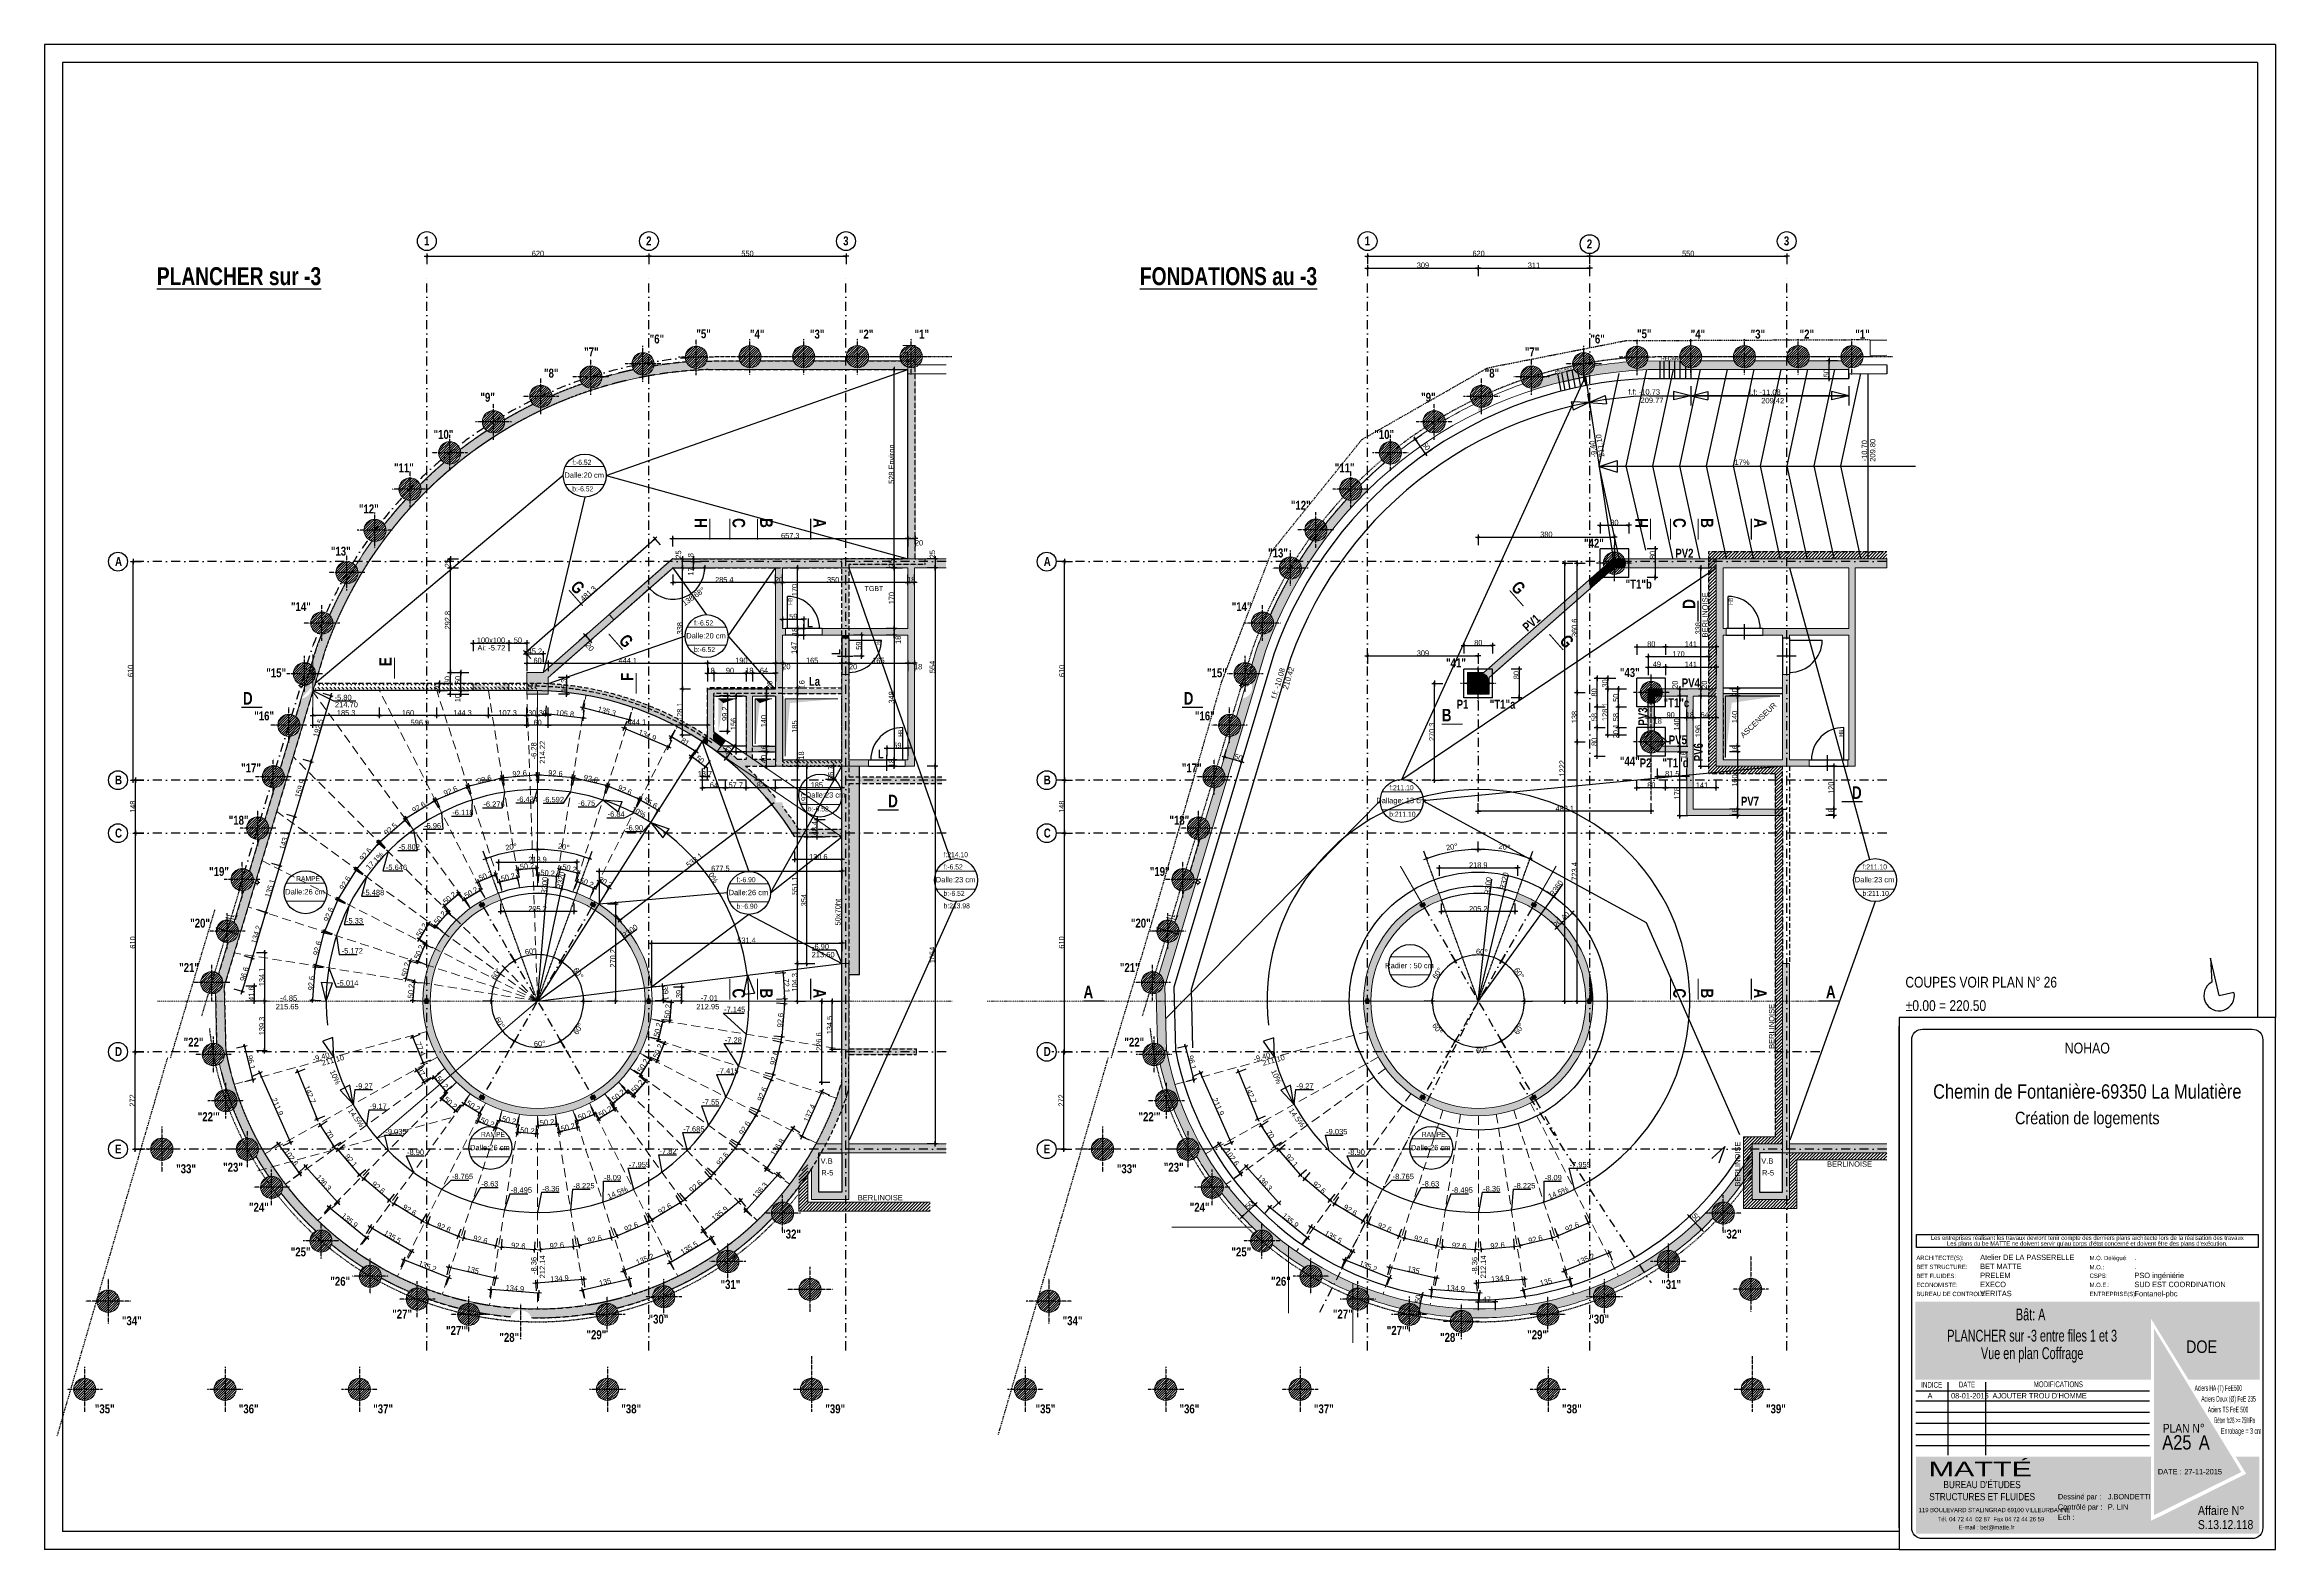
# Model space of a CAD drawing. Header units: metres. Extents: x 24213 to 30440, y -147416 to -143216.
import ezdxf
from ezdxf.enums import TextEntityAlignment as Align

# ---------------------------------------------------------------- set-up
doc = ezdxf.new("R2010")
doc.units = ezdxf.units.M
doc.header["$PDMODE"] = 65
for name, pattern in [('CACHEx2', [19.05, 12.7, -6.35]), ('INTERROMPU2', [9.525, 6.35, -3.175]), ('TIRETPTX2', [50.8, 25.4, -12.7, 0, -12.7]), ('VW-02', [0.69435, 0.48607, -0.20828])]:
    doc.linetypes.add(name, pattern=pattern)
for name, color, linetype in [('01-Cad  2', 1, 'Continuous'), ('01_cartouche', 7, 'Continuous'), ('01_cote_gen', 4, 'Continuous'), ('01_isolant ext', 2, 'TIRETPTX2'), ('01_linteaux', 3, 'Continuous'), ('01_murs_coup', 5, 'Continuous'), ('01_murs_sup', 2, 'INTERROMPU2'), ('01_poch_BN', 9, 'Continuous'), ('01_poch_murs', 251, 'Continuous'), ('01_resv', 32, 'Continuous'), ('01_texte', 230, 'Continuous'), ('AA_COTES', 2, 'Continuous')]:
    doc.layers.add(name, color=color, linetype=linetype)
for name, color, linetype, lineweight in [('01_PIEUX', 5, 'Continuous', 60), ('B Faux plafonds', 7, 'Continuous', 5), ('B Général', 7, 'Continuous', 5), ('C ANNOTATIONS-prestations', 7, 'Continuous', 5)]:
    doc.layers.add(name, color=color, linetype=linetype, lineweight=lineweight)
doc.styles.add('ARIAL NA', font='ARIALN.TTF')
doc.styles.add('arialstyle', font='ARIALN.TTF')
doc.styles.add('cartouche', font='ARIALN.TTF', dxfattribs={"width": 0.01})
doc.styles.add('cartouche1', font='ARIALN.TTF')
doc.styles.add('Eurostile', font='')
doc.styles.add('impact', font='impact.ttf')
doc.styles.add('MATTE_TXT', font='arial.ttf')
doc.styles.add('STYLE2', font='ARIALN.TTF')
doc.styles.add('stylemattecart', font='ARIALN.TTF')
doc.styles.get('Eurostile').set_extended_font_data('Eurostile')
doc.dimstyles.new('JB50', dxfattribs={"dimscale": 0.1, "dimtxt": 150, "dimasz": 15, "dimexe": 0.1, "dimexo": 0.1, "dimgap": 0.09, "dimtad": 1, "dimdec": 1, "dimdsep": 46, "dimtxsty": 'STYLE2', "dimblk1": 'BOND_G', "dimblk2": 'BOND_D', "dimsah": 1, "dimcen": 1.5, "dimdle": 0.01, "dimse1": 1, "dimse2": 1, "dimclrd": 4, "dimclre": 2, "dimclrt": 6, "dimazin": 2, "dimtfac": 2.333333, "dimtdec": 1, "dimtix": 1, "dimtmove": 2, "dimatfit": 3, "dimldrblk": 'BOND_G', "dimfxl": 1, "dimtolj": 1, "dimtzin": 0, "dimarcsym": 0})
pattern_1 = [(0, (10975.294, -128724.5723), (1.5875, 3.175), [0, -3.175])]
pattern_2 = [(45, (10975.294, -128724.572), (-4.490128, 4.490128), [])]
pattern_3 = [(0, (8349.2955, -128724.5723), (1.5875, 3.175), [0, -3.175])]
pattern_4 = [(135, (-10737.876, -135406.2645), (-11.2253202, 9e-16), [7.9375, -7.9375])]

# ---------------------------------------------------------------- blocks, each defined once
blk = doc.blocks.new('BOND_G')
at = {"layer": 'AA_COTES', "color": 0}
for p, q in [((5, 0), (-5, 0)), ((1.8, 1.8), (-1.8, -1.8)), ((0, -5), (0, 15))]:
    blk.add_line(p, q, dxfattribs=at)
blk = doc.blocks.new('BOND_D')
at = {"layer": 'AA_COTES', "color": 0}
for p, q in [((5, 0), (-5, 0)), ((-1.8, -1.8), (1.8, 1.8)), ((0, 5), (0, -15))]:
    blk.add_line(p, q, dxfattribs=at)
blk = doc.blocks.new('*D45')
at = {"layer": '01_poch_murs', "color": 4, "lineweight": -2, "transparency": 16777216}
for p, q in [((28938.8, -145173), (28938.8, -145171.5)), ((28938.8, -145190.5), (28938.8, -145174.5)), ((28938.8, -145192), (28938.8, -145193.5))]:
    blk.add_line(p, q, dxfattribs=at)
at = {"layer": 'DEFPOINTS', "color": 0, "lineweight": 0, "transparency": 16777216}
for p in [(28931.3, -145174.5), (28931.3, -145190.5), (28938.8, -145174.5)]:
    blk.add_point(p, dxfattribs=at)
at = {"layer": '01_poch_murs', "color": 4, "lineweight": -2, "transparency": 16777216, "xscale": 1.5, "yscale": 1.5, "zscale": 1.5}
for name, p, rotation in [('BOND_D', (28938.8, -145174.5), 270), ('BOND_G', (28938.8, -145190.5), 90)]:
    blk.add_blockref(name, p, dxfattribs=dict(at, rotation=rotation))
at = {"layer": '01_poch_murs', "color": 6, "transparency": 16777216, "insert": (28931.1, -145182.5), "char_height": 15, "attachment_point": 5, "rotation": 90, "style": 'STYLE2'}
blk.add_mtext('\\A1;16', dxfattribs=at)
blk = doc.blocks.new('*D88')
at = {"layer": '01_cote_gen', "color": 4, "lineweight": -2, "ltscale": 3, "transparency": 16777216}
blk.add_line((27553, -145218.5), (27507.8, -145205), dxfattribs=at)
at = {"layer": 'DEFPOINTS', "color": 0, "lineweight": 0, "ltscale": 3, "transparency": 16777216}
for p in [(27506.4, -145204.5), (27507.1, -145202.1), (27555.2, -145216.6)]:
    blk.add_point(p, dxfattribs=at)
at = {"layer": '01_cote_gen', "color": 4, "lineweight": -2, "ltscale": 3, "transparency": 16777216, "xscale": 1.5, "yscale": 1.5, "zscale": 1.5}
for name, p, rotation in [('BOND_D', (27506.4, -145204.5), 163.2978936205839), ('BOND_G', (27554.4, -145219), 343.297893620584)]:
    blk.add_blockref(name, p, dxfattribs=dict(at, rotation=rotation))
at = {"layer": '01_cote_gen', "color": 6, "ltscale": 3, "transparency": 16777216, "insert": (27545.6, -145205.7), "char_height": 15, "attachment_point": 5, "rotation": 343.29789, "style": 'STYLE2'}
blk.add_mtext('\\A1;50', dxfattribs=at)
blk = doc.blocks.new('*D89')
at = {"layer": '01_cote_gen', "color": 4, "lineweight": -2, "ltscale": 3, "transparency": 16777216}
blk.add_line((27058.6, -146298), (27058.6, -146029), dxfattribs=at)
at = {"layer": 'DEFPOINTS', "color": 0, "lineweight": 0, "ltscale": 3, "transparency": 16777216}
for p in [(27058.6, -146027.5), (27073.5, -146027.5), (27066.3, -146299.5)]:
    blk.add_point(p, dxfattribs=at)
at = {"layer": '01_cote_gen', "color": 4, "lineweight": -2, "ltscale": 3, "transparency": 16777216, "xscale": 1.5, "yscale": 1.5, "zscale": 1.5}
for name, p, rotation in [('BOND_D', (27058.6, -146027.5), 90), ('BOND_G', (27058.6, -146299.5), 270)]:
    blk.add_blockref(name, p, dxfattribs=dict(at, rotation=rotation))
at = {"layer": '01_cote_gen', "color": 6, "ltscale": 3, "transparency": 16777216, "insert": (27051, -146163.5), "char_height": 15, "attachment_point": 5, "rotation": 90, "style": 'STYLE2'}
blk.add_mtext('\\A1;272', dxfattribs=at)
blk = doc.blocks.new('*D90')
at = {"layer": '01_cote_gen', "color": 4, "lineweight": -2, "ltscale": 3, "transparency": 16777216}
blk.add_line((27060.1, -146026), (27060.1, -145419), dxfattribs=at)
at = {"layer": 'DEFPOINTS', "color": 0, "lineweight": 0, "ltscale": 3, "transparency": 16777216}
for p in [(27060.1, -145417.5), (27060.1, -145417.5), (27073.5, -146027.5)]:
    blk.add_point(p, dxfattribs=at)
at = {"layer": '01_cote_gen', "color": 4, "lineweight": -2, "ltscale": 3, "transparency": 16777216, "xscale": 1.5, "yscale": 1.5, "zscale": 1.5}
for name, p, rotation in [('BOND_D', (27060.1, -145417.5), 90), ('BOND_G', (27060.1, -146027.5), 270)]:
    blk.add_blockref(name, p, dxfattribs=dict(at, rotation=rotation))
at = {"layer": '01_cote_gen', "color": 6, "ltscale": 3, "transparency": 16777216, "insert": (27052.4, -145722.5), "char_height": 15, "attachment_point": 5, "rotation": 90, "style": 'STYLE2'}
blk.add_mtext('\\A1;610', dxfattribs=at)
blk = doc.blocks.new('*D91')
at = {"layer": '01_cote_gen', "color": 4, "lineweight": -2, "ltscale": 3, "transparency": 16777216}
blk.add_line((27060.1, -145416), (27060.1, -145271), dxfattribs=at)
at = {"layer": 'DEFPOINTS', "color": 0, "lineweight": 0, "ltscale": 3, "transparency": 16777216}
for p in [(27060.1, -145269.5), (27085.1, -145269.5), (27060.1, -145417.5)]:
    blk.add_point(p, dxfattribs=at)
at = {"layer": '01_cote_gen', "color": 4, "lineweight": -2, "ltscale": 3, "transparency": 16777216, "xscale": 1.5, "yscale": 1.5, "zscale": 1.5}
for name, p, rotation in [('BOND_D', (27060.1, -145269.5), 90), ('BOND_G', (27060.1, -145417.5), 270)]:
    blk.add_blockref(name, p, dxfattribs=dict(at, rotation=rotation))
at = {"layer": '01_cote_gen', "color": 6, "ltscale": 3, "transparency": 16777216, "insert": (27052.4, -145343.5), "char_height": 15, "attachment_point": 5, "rotation": 90, "style": 'STYLE2'}
blk.add_mtext('\\A1;148', dxfattribs=at)
blk = doc.blocks.new('*D46')
at = {"layer": '01_cote_gen', "color": 4, "lineweight": -2, "ltscale": 3, "transparency": 16777216}
blk.add_line((27060.1, -145268), (27060.1, -144661), dxfattribs=at)
at = {"layer": 'DEFPOINTS', "color": 0, "lineweight": 0, "ltscale": 3, "transparency": 16777216}
for p in [(27057.5, -144659.5), (27060.1, -144659.5), (27003.4, -145269.5)]:
    blk.add_point(p, dxfattribs=at)
at = {"layer": '01_cote_gen', "color": 4, "lineweight": -2, "ltscale": 3, "transparency": 16777216, "xscale": 1.5, "yscale": 1.5, "zscale": 1.5}
for name, p, rotation in [('BOND_D', (27060.1, -144659.5), 90), ('BOND_G', (27060.1, -145269.5), 270)]:
    blk.add_blockref(name, p, dxfattribs=dict(at, rotation=rotation))
at = {"layer": '01_cote_gen', "color": 6, "ltscale": 3, "transparency": 16777216, "insert": (27052.4, -144964.5), "char_height": 15, "attachment_point": 5, "rotation": 90, "style": 'STYLE2'}
blk.add_mtext('\\A1;610', dxfattribs=at)
blk = doc.blocks.new('*D47')
at = {"layer": '01_cote_gen', "color": 4, "lineweight": -2, "transparency": 16777216}
blk.add_line((27907.7, -143807.1), (28524.7, -143807.1), dxfattribs=at)
at = {"layer": 'DEFPOINTS', "color": 0, "lineweight": 0, "transparency": 16777216}
for p in [(27906.2, -143810.7), (28526.2, -143807.1), (28526.2, -143810.7)]:
    blk.add_point(p, dxfattribs=at)
at = {"layer": '01_cote_gen', "color": 4, "lineweight": -2, "transparency": 16777216, "xscale": 1.5, "yscale": 1.5, "zscale": 1.5, "rotation": 180}
blk.add_blockref('BOND_G', (27906.2, -143807.1), dxfattribs=at)
at = {"layer": '01_cote_gen', "color": 4, "lineweight": -2, "transparency": 16777216, "xscale": 1.5, "yscale": 1.5, "zscale": 1.5}
blk.add_blockref('BOND_D', (28526.2, -143807.1), dxfattribs=at)
at = {"layer": '01_cote_gen', "color": 6, "transparency": 16777216, "insert": (28216.2, -143799.4), "char_height": 15, "attachment_point": 5, "style": 'STYLE2'}
blk.add_mtext('\\A1;620', dxfattribs=at)
blk = doc.blocks.new('*D48')
at = {"layer": '01_cote_gen', "color": 4, "lineweight": -2, "transparency": 16777216}
blk.add_line((28527.7, -143807.1), (29074.7, -143807.1), dxfattribs=at)
at = {"layer": 'DEFPOINTS', "color": 0, "lineweight": 0, "transparency": 16777216}
for p in [(29076.2, -143768.6), (28526.2, -143810.7), (29076.2, -143807.1)]:
    blk.add_point(p, dxfattribs=at)
at = {"layer": '01_cote_gen', "color": 4, "lineweight": -2, "transparency": 16777216, "xscale": 1.5, "yscale": 1.5, "zscale": 1.5, "rotation": 180}
blk.add_blockref('BOND_G', (28526.2, -143807.1), dxfattribs=at)
at = {"layer": '01_cote_gen', "color": 4, "lineweight": -2, "transparency": 16777216, "xscale": 1.5, "yscale": 1.5, "zscale": 1.5}
blk.add_blockref('BOND_D', (29076.2, -143807.1), dxfattribs=at)
at = {"layer": '01_cote_gen', "color": 6, "transparency": 16777216, "insert": (28801.2, -143799.4), "char_height": 15, "attachment_point": 5, "style": 'STYLE2'}
blk.add_mtext('\\A1;550', dxfattribs=at)
blk = doc.blocks.new('EP')
at = {"layer": 'B Général', "color": 7, "linetype": 'Continuous', "lineweight": 5}
for p, q in [((-7.5, 0), (-2.5, 0)), ((0, 7.5), (0, 2.5)), ((7.5, 0), (2.5, 0)), ((0, -7.5), (0, -2.5))]:
    blk.add_line(p, q, dxfattribs=at)
at = {"layer": 'B Général', "color": 7, "linetype": 'Continuous', "lineweight": 5, "flags": 128}
for points in [[(-5, 0, -1), (5, 0, -1)], [(-4.3, 0, -1), (4.3, 0, -1)]]:
    blk.add_lwpolyline(points, format="xyb", close=True, dxfattribs=at)
at = {"layer": 'C ANNOTATIONS-prestations', "insert": (7.5, 4), "char_height": 7.05, "attachment_point": 1, "line_spacing_factor": 0.895453, "style": 'Eurostile'}
blk.add_mtext('EP', dxfattribs=at)
blk = doc.blocks.new('*D78')
at = {"layer": '01_cote_gen', "color": 4, "lineweight": -2, "ltscale": 3, "transparency": 16777216}
blk.add_line((29195.1, -144147), (29195.1, -144100), dxfattribs=at)
at = {"layer": 'DEFPOINTS', "color": 0, "lineweight": 0, "ltscale": 3, "transparency": 16777216}
for p in [(29195.1, -144098.5), (29205.1, -144098.5), (29205.1, -144148.5)]:
    blk.add_point(p, dxfattribs=at)
at = {"layer": '01_cote_gen', "color": 4, "lineweight": -2, "ltscale": 3, "transparency": 16777216, "xscale": 1.5, "yscale": 1.5, "zscale": 1.5}
for name, p, rotation in [('BOND_D', (29195.1, -144098.5), 90), ('BOND_G', (29195.1, -144148.5), 270)]:
    blk.add_blockref(name, p, dxfattribs=dict(at, rotation=rotation))
at = {"layer": '01_cote_gen', "color": 6, "ltscale": 3, "transparency": 16777216, "insert": (29186.9, -144133.5), "char_height": 15, "attachment_point": 5, "rotation": 90, "style": 'STYLE2'}
blk.add_mtext('\\A1;50', dxfattribs=at)
blk = doc.blocks.new('*D79')
at = {"layer": '01_cote_gen', "color": 4, "lineweight": -2, "ltscale": 3, "transparency": 16777216}
blk.add_line((28050.1, -146753.6), (28058.5, -146707.3), dxfattribs=at)
at = {"layer": 'DEFPOINTS', "color": 0, "lineweight": 0, "ltscale": 3, "transparency": 16777216}
for p in [(28058.8, -146705.9), (28061.6, -146706.4), (28052.6, -146755.6)]:
    blk.add_point(p, dxfattribs=at)
at = {"layer": '01_cote_gen', "color": 4, "lineweight": -2, "ltscale": 3, "transparency": 16777216, "xscale": 1.5, "yscale": 1.5, "zscale": 1.5}
for name, p, rotation in [('BOND_D', (28058.8, -146705.9), 79.71546079174905), ('BOND_G', (28049.9, -146755.1), 259.715460791749)]:
    blk.add_blockref(name, p, dxfattribs=dict(at, rotation=rotation))
at = {"layer": '01_cote_gen', "color": 6, "ltscale": 3, "transparency": 16777216, "insert": (28046.8, -146717.2), "char_height": 15, "attachment_point": 5, "rotation": 79.71546, "style": 'STYLE2'}
blk.add_mtext('\\A1;50', dxfattribs=at)
blk = doc.blocks.new('*D80')
at = {"layer": '01_cote_gen', "color": 4, "lineweight": -2, "ltscale": 3, "transparency": 16777216}
blk.add_line((28067, -144357.1), (28040.2, -144318.5), dxfattribs=at)
at = {"layer": 'DEFPOINTS', "color": 0, "lineweight": 0, "ltscale": 3, "transparency": 16777216}
for p in [(28039.3, -144317.3), (28045.2, -144313.2), (28073.8, -144354.2)]:
    blk.add_point(p, dxfattribs=at)
at = {"layer": '01_cote_gen', "color": 4, "lineweight": -2, "ltscale": 3, "transparency": 16777216, "xscale": 1.5, "yscale": 1.5, "zscale": 1.5}
for name, p, rotation in [('BOND_D', (28039.3, -144317.3), 124.8244641136929), ('BOND_G', (28067.9, -144358.3), 304.824464113693)]:
    blk.add_blockref(name, p, dxfattribs=dict(at, rotation=rotation))
at = {"layer": '01_cote_gen', "color": 6, "ltscale": 3, "transparency": 16777216, "insert": (28069.9, -144337.2), "char_height": 15, "attachment_point": 5, "rotation": 304.82446, "style": 'STYLE2'}
blk.add_mtext('\\A1;50', dxfattribs=at)
blk = doc.blocks.new('*D36')
at = {"layer": '01_cote_gen', "color": 4, "lineweight": -2, "ltscale": 3, "transparency": 16777216}
blk.add_line((27591.2, -146454.5), (27557, -146486.8), dxfattribs=at)
at = {"layer": 'DEFPOINTS', "color": 0, "lineweight": 0, "ltscale": 3, "transparency": 16777216}
for p in [(27589.5, -146450.6), (27553.2, -146484.9), (27555.9, -146487.8)]:
    blk.add_point(p, dxfattribs=at)
at = {"layer": '01_cote_gen', "color": 4, "lineweight": -2, "ltscale": 3, "transparency": 16777216, "xscale": 1.5, "yscale": 1.5, "zscale": 1.5}
for name, p, rotation in [('BOND_G', (27592.3, -146453.5), 43.3845132134963), ('BOND_D', (27555.9, -146487.8), 223.3845132134963)]:
    blk.add_blockref(name, p, dxfattribs=dict(at, rotation=rotation))
at = {"layer": '01_cote_gen', "color": 6, "ltscale": 3, "transparency": 16777216, "insert": (27576.4, -146454.9), "char_height": 15, "attachment_point": 5, "rotation": 43.38451, "style": 'STYLE2'}
blk.add_mtext('\\A1;50', dxfattribs=at)
blk = doc.blocks.new('*D81')
at = {"layer": '01_cote_gen', "color": 4, "lineweight": -2, "ltscale": 3, "transparency": 16777216}
blk.add_line((28805.7, -146488), (28837.4, -146522.7), dxfattribs=at)
at = {"layer": 'DEFPOINTS', "color": 0, "lineweight": 0, "ltscale": 3, "transparency": 16777216}
for p in [(28795.8, -146495), (28838.5, -146523.8), (28829.5, -146531.9)]:
    blk.add_point(p, dxfattribs=at)
at = {"layer": '01_cote_gen', "color": 4, "lineweight": -2, "ltscale": 3, "transparency": 16777216, "xscale": 1.5, "yscale": 1.5, "zscale": 1.5}
for name, p, rotation in [('BOND_G', (28804.7, -146486.9), 132.3979112276369), ('BOND_D', (28838.5, -146523.8), 312.3979112276368)]:
    blk.add_blockref(name, p, dxfattribs=dict(at, rotation=rotation))
at = {"layer": '01_cote_gen', "color": 6, "ltscale": 3, "transparency": 16777216, "insert": (28823.6, -146489.6), "char_height": 15, "attachment_point": 5, "rotation": 312.39791, "style": 'STYLE2'}
blk.add_mtext('\\A1;50', dxfattribs=at)
blk = doc.blocks.new('*D37')
at = {"layer": '01_cote_gen', "color": 4, "lineweight": -2, "ltscale": 3, "transparency": 16777216}
blk.add_line((28491.5, -145023), (28491.5, -144665.4), dxfattribs=at)
at = {"layer": 'DEFPOINTS', "color": 0, "lineweight": 0, "ltscale": 3, "transparency": 16777216}
for p in [(28479.4, -144663.9), (28491.5, -144663.9), (28514, -145024.5)]:
    blk.add_point(p, dxfattribs=at)
at = {"layer": '01_cote_gen', "color": 4, "lineweight": -2, "ltscale": 3, "transparency": 16777216, "xscale": 1.5, "yscale": 1.5, "zscale": 1.5}
for name, p, rotation in [('BOND_D', (28491.5, -144663.9), 90), ('BOND_G', (28491.5, -145024.5), 270)]:
    blk.add_blockref(name, p, dxfattribs=dict(at, rotation=rotation))
at = {"layer": '01_cote_gen', "color": 6, "ltscale": 3, "transparency": 16777216, "insert": (28483.9, -144844.2), "char_height": 15, "attachment_point": 5, "rotation": 90, "style": 'STYLE2'}
blk.add_mtext('\\A1;360.6', dxfattribs=at)
blk = doc.blocks.new('*D38')
at = {"layer": '01_cote_gen', "color": 4, "lineweight": -2, "ltscale": 3, "transparency": 16777216}
blk.add_line((28216.8, -144591), (28593.8, -144591), dxfattribs=at)
at = {"layer": 'DEFPOINTS', "color": 0, "lineweight": 0, "ltscale": 3, "transparency": 16777216}
for p in [(28595.3, -144591), (28595.3, -144650.9), (28215.3, -145075.2)]:
    blk.add_point(p, dxfattribs=at)
at = {"layer": '01_cote_gen', "color": 4, "lineweight": -2, "ltscale": 3, "transparency": 16777216, "xscale": 1.5, "yscale": 1.5, "zscale": 1.5, "rotation": 180}
blk.add_blockref('BOND_G', (28215.3, -144591), dxfattribs=at)
at = {"layer": '01_cote_gen', "color": 4, "lineweight": -2, "ltscale": 3, "transparency": 16777216, "xscale": 1.5, "yscale": 1.5, "zscale": 1.5}
blk.add_blockref('BOND_D', (28595.3, -144591), dxfattribs=at)
at = {"layer": '01_cote_gen', "color": 6, "ltscale": 3, "transparency": 16777216, "insert": (28405.3, -144583.4), "char_height": 15, "attachment_point": 5, "style": 'STYLE2'}
blk.add_mtext('\\A1;380', dxfattribs=at)
blk = doc.blocks.new('*D82')
at = {"layer": '01_cote_gen', "color": 4, "lineweight": -2, "ltscale": 3, "transparency": 16777216}
blk.add_line((28696.8, -145356.3), (28216.8, -145356.3), dxfattribs=at)
at = {"layer": 'DEFPOINTS', "color": 0, "lineweight": 0, "ltscale": 3, "transparency": 16777216}
for p in [(28215.3, -145232.5), (28698.3, -145327.2), (28215.3, -145356.3)]:
    blk.add_point(p, dxfattribs=at)
at = {"layer": '01_cote_gen', "color": 4, "lineweight": -2, "ltscale": 3, "transparency": 16777216, "xscale": 1.5, "yscale": 1.5, "zscale": 1.5, "rotation": 180}
blk.add_blockref('BOND_D', (28215.3, -145356.3), dxfattribs=at)
at = {"layer": '01_cote_gen', "color": 4, "lineweight": -2, "ltscale": 3, "transparency": 16777216, "xscale": 1.5, "yscale": 1.5, "zscale": 1.5}
blk.add_blockref('BOND_G', (28698.3, -145356.3), dxfattribs=at)
at = {"layer": '01_cote_gen', "color": 6, "ltscale": 3, "transparency": 16777216, "insert": (28456.8, -145348.6), "char_height": 15, "attachment_point": 5, "style": 'STYLE2'}
blk.add_mtext('\\A1;483.1', dxfattribs=at)
blk = doc.blocks.new('*D39')
at = {"layer": '01_cote_gen', "color": 4, "lineweight": -2, "ltscale": 3, "transparency": 16777216}
blk.add_line((27907.7, -144922.5), (28213.8, -144922.5), dxfattribs=at)
at = {"layer": 'DEFPOINTS', "color": 0, "lineweight": 0, "ltscale": 3, "transparency": 16777216}
for p in [(27906.2, -144963.1), (28215.3, -144922.5), (28215.3, -144963.1)]:
    blk.add_point(p, dxfattribs=at)
at = {"layer": '01_cote_gen', "color": 4, "lineweight": -2, "ltscale": 3, "transparency": 16777216, "xscale": 1.5, "yscale": 1.5, "zscale": 1.5, "rotation": 180}
blk.add_blockref('BOND_G', (27906.2, -144922.5), dxfattribs=at)
at = {"layer": '01_cote_gen', "color": 4, "lineweight": -2, "ltscale": 3, "transparency": 16777216, "xscale": 1.5, "yscale": 1.5, "zscale": 1.5}
blk.add_blockref('BOND_D', (28215.3, -144922.5), dxfattribs=at)
at = {"layer": '01_cote_gen', "color": 6, "ltscale": 3, "transparency": 16777216, "insert": (28060.8, -144914.8), "char_height": 15, "attachment_point": 5, "style": 'STYLE2'}
blk.add_mtext('\\A1;309', dxfattribs=at)
blk = doc.blocks.new('*D83')
at = {"layer": '01_cote_gen', "color": 4, "lineweight": -2, "ltscale": 3, "transparency": 16777216}
blk.add_line((27907.7, -143839.9), (28213.8, -143839.9), dxfattribs=at)
at = {"layer": 'DEFPOINTS', "color": 0, "lineweight": 0, "ltscale": 3, "transparency": 16777216}
for p in [(28215.3, -143839.9), (27906.2, -143904.7), (28215.3, -144066.1)]:
    blk.add_point(p, dxfattribs=at)
at = {"layer": '01_cote_gen', "color": 4, "lineweight": -2, "ltscale": 3, "transparency": 16777216, "xscale": 1.5, "yscale": 1.5, "zscale": 1.5, "rotation": 180}
blk.add_blockref('BOND_G', (27906.2, -143839.9), dxfattribs=at)
at = {"layer": '01_cote_gen', "color": 4, "lineweight": -2, "ltscale": 3, "transparency": 16777216, "xscale": 1.5, "yscale": 1.5, "zscale": 1.5}
blk.add_blockref('BOND_D', (28215.3, -143839.9), dxfattribs=at)
at = {"layer": '01_cote_gen', "color": 6, "ltscale": 3, "transparency": 16777216, "insert": (28060.8, -143832.2), "char_height": 15, "attachment_point": 5, "style": 'STYLE2'}
blk.add_mtext('\\A1;309', dxfattribs=at)
blk = doc.blocks.new('*D84')
at = {"layer": '01_cote_gen', "color": 4, "lineweight": -2, "ltscale": 3, "transparency": 16777216}
blk.add_line((28216.8, -143839.9), (28524.7, -143839.9), dxfattribs=at)
at = {"layer": 'DEFPOINTS', "color": 0, "lineweight": 0, "ltscale": 3, "transparency": 16777216}
for p in [(28526.2, -143839.9), (28215.3, -143862.4), (28526.2, -143903.5)]:
    blk.add_point(p, dxfattribs=at)
at = {"layer": '01_cote_gen', "color": 4, "lineweight": -2, "ltscale": 3, "transparency": 16777216, "xscale": 1.5, "yscale": 1.5, "zscale": 1.5, "rotation": 180}
blk.add_blockref('BOND_G', (28215.3, -143839.9), dxfattribs=at)
at = {"layer": '01_cote_gen', "color": 4, "lineweight": -2, "ltscale": 3, "transparency": 16777216, "xscale": 1.5, "yscale": 1.5, "zscale": 1.5}
blk.add_blockref('BOND_D', (28526.2, -143839.9), dxfattribs=at)
at = {"layer": '01_cote_gen', "color": 6, "ltscale": 3, "transparency": 16777216, "insert": (28370.7, -143832.2), "char_height": 15, "attachment_point": 5, "style": 'STYLE2'}
blk.add_mtext('\\A1;311', dxfattribs=at)
blk = doc.blocks.new('*D40')
at = {"layer": '01_cote_gen', "color": 4, "lineweight": -2, "ltscale": 3, "transparency": 16777216}
blk.add_line((28491.5, -145884.4), (28491.5, -145164), dxfattribs=at)
at = {"layer": 'DEFPOINTS', "color": 0, "lineweight": 0, "ltscale": 3, "transparency": 16777216}
for p in [(28491.5, -145162.5), (28551.5, -145162.5), (28558.7, -145885.9)]:
    blk.add_point(p, dxfattribs=at)
at = {"layer": '01_cote_gen', "color": 4, "lineweight": -2, "ltscale": 3, "transparency": 16777216, "xscale": 1.5, "yscale": 1.5, "zscale": 1.5}
for name, p, rotation in [('BOND_D', (28491.5, -145162.5), 90), ('BOND_G', (28491.5, -145885.9), 270)]:
    blk.add_blockref(name, p, dxfattribs=dict(at, rotation=rotation))
at = {"layer": '01_cote_gen', "color": 6, "ltscale": 3, "transparency": 16777216, "insert": (28483.9, -145524.2), "char_height": 15, "attachment_point": 5, "rotation": 90, "style": 'STYLE2'}
blk.add_mtext('\\A1;723.4', dxfattribs=at)
blk = doc.blocks.new('*D41')
at = {"layer": '01_cote_gen', "color": 4, "lineweight": -2, "ltscale": 3, "transparency": 16777216}
blk.add_line((28491.5, -145161), (28491.5, -145026), dxfattribs=at)
at = {"layer": 'DEFPOINTS', "color": 0, "lineweight": 0, "ltscale": 3, "transparency": 16777216}
for p in [(28491.5, -145024.5), (28551.5, -145024.5), (28514, -145162.5)]:
    blk.add_point(p, dxfattribs=at)
at = {"layer": '01_cote_gen', "color": 4, "lineweight": -2, "ltscale": 3, "transparency": 16777216, "xscale": 1.5, "yscale": 1.5, "zscale": 1.5}
for name, p, rotation in [('BOND_D', (28491.5, -145024.5), 90), ('BOND_G', (28491.5, -145162.5), 270)]:
    blk.add_blockref(name, p, dxfattribs=dict(at, rotation=rotation))
at = {"layer": '01_cote_gen', "color": 6, "ltscale": 3, "transparency": 16777216, "insert": (28483.9, -145093.5), "char_height": 15, "attachment_point": 5, "rotation": 90, "style": 'STYLE2'}
blk.add_mtext('\\A1;138', dxfattribs=at)
blk = doc.blocks.new('*D42')
at = {"layer": '01_cote_gen', "color": 4, "lineweight": -2, "ltscale": 3, "transparency": 16777216}
blk.add_line((28456.9, -145884.4), (28456.9, -144665.4), dxfattribs=at)
at = {"layer": 'DEFPOINTS', "color": 0, "lineweight": 0, "ltscale": 3, "transparency": 16777216}
for p in [(28456.9, -144663.9), (28507.5, -144663.9), (28406.7, -145885.9)]:
    blk.add_point(p, dxfattribs=at)
at = {"layer": '01_cote_gen', "color": 4, "lineweight": -2, "ltscale": 3, "transparency": 16777216, "xscale": 1.5, "yscale": 1.5, "zscale": 1.5}
for name, p, rotation in [('BOND_D', (28456.9, -144663.9), 90), ('BOND_G', (28456.9, -145885.9), 270)]:
    blk.add_blockref(name, p, dxfattribs=dict(at, rotation=rotation))
at = {"layer": '01_cote_gen', "color": 6, "ltscale": 3, "transparency": 16777216, "insert": (28449.3, -145236.6), "char_height": 15, "attachment_point": 5, "rotation": 90, "style": 'STYLE2'}
blk.add_mtext('\\A1;1222', dxfattribs=at)
blk = doc.blocks.new('*D85')
at = {"layer": '01_cote_gen', "color": 4, "lineweight": -2, "ltscale": 3, "transparency": 16777216}
blk.add_line((28216.8, -146725.8), (28260.8, -146725.8), dxfattribs=at)
at = {"layer": 'DEFPOINTS', "color": 0, "lineweight": 0, "ltscale": 3, "transparency": 16777216}
for p in [(28215.3, -146720.6), (28262.3, -146720.6), (28262.3, -146725.8)]:
    blk.add_point(p, dxfattribs=at)
at = {"layer": '01_cote_gen', "color": 4, "lineweight": -2, "ltscale": 3, "transparency": 16777216, "xscale": 1.5, "yscale": 1.5, "zscale": 1.5, "rotation": 180}
blk.add_blockref('BOND_G', (28215.3, -146725.8), dxfattribs=at)
at = {"layer": '01_cote_gen', "color": 4, "lineweight": -2, "ltscale": 3, "transparency": 16777216, "xscale": 1.5, "yscale": 1.5, "zscale": 1.5}
blk.add_blockref('BOND_D', (28262.3, -146725.8), dxfattribs=at)
at = {"layer": '01_cote_gen', "color": 6, "ltscale": 3, "transparency": 16777216, "insert": (28238.8, -146718.3), "char_height": 15, "attachment_point": 5, "style": 'STYLE2'}
blk.add_mtext('\\A1;47', dxfattribs=at)
blk = doc.blocks.new('*D43')
at = {"layer": '01_cote_gen', "color": 4, "lineweight": -2, "ltscale": 3, "transparency": 16777216}
for p, q in [((28215.3, -145885.9), (28289.3, -145574.6)), ((28299, -145533.8), (28289.6, -145573.1))]:
    blk.add_line(p, q, dxfattribs=at)
at = {"layer": 'DEFPOINTS', "color": 0, "lineweight": 0, "ltscale": 3, "transparency": 16777216}
for p in [(28289.3, -145574.6), (28215.3, -145885.9)]:
    blk.add_point(p, dxfattribs=at)
at = {"layer": '01_cote_gen', "color": 4, "lineweight": -2, "ltscale": 3, "transparency": 16777216, "xscale": 1.5, "yscale": 1.5, "zscale": 1.5, "rotation": 256.6288249056203}
blk.add_blockref('BOND_D', (28289.3, -145574.6), dxfattribs=at)
at = {"layer": '01_cote_gen', "color": 6, "ltscale": 3, "transparency": 16777216, "insert": (28287, -145550.9), "char_height": 15, "attachment_point": 5, "rotation": 76.62882, "style": 'STYLE2'}
blk.add_mtext('\\A1;R320', dxfattribs=at)
blk = doc.blocks.new('*D86')
at = {"layer": '01_cote_gen', "color": 4, "lineweight": -2, "ltscale": 3, "transparency": 16777216}
blk.add_line((28093.4, -145268), (28093.4, -145000.7), dxfattribs=at)
at = {"layer": 'DEFPOINTS', "color": 0, "lineweight": 0, "ltscale": 3, "transparency": 16777216}
for p in [(28093.4, -144999.2), (28165.3, -144999.2), (28165.3, -145269.5)]:
    blk.add_point(p, dxfattribs=at)
at = {"layer": '01_cote_gen', "color": 4, "lineweight": -2, "ltscale": 3, "transparency": 16777216, "xscale": 1.5, "yscale": 1.5, "zscale": 1.5}
for name, p, rotation in [('BOND_D', (28093.4, -144999.2), 90), ('BOND_G', (28093.4, -145269.5), 270)]:
    blk.add_blockref(name, p, dxfattribs=dict(at, rotation=rotation))
at = {"layer": '01_cote_gen', "color": 6, "ltscale": 3, "transparency": 16777216, "insert": (28085.8, -145134.4), "char_height": 15, "attachment_point": 5, "rotation": 90, "style": 'STYLE2'}
blk.add_mtext('\\A1;270.3', dxfattribs=at)
blk = doc.blocks.new('*D44')
at = {"layer": '01_cote_gen', "color": 4, "lineweight": -2, "ltscale": 3, "transparency": 16777216}
for p, q in [((28215.3, -145885.9), (28247.5, -145587.6)), ((28252, -145545.9), (28247.6, -145586.1))]:
    blk.add_line(p, q, dxfattribs=at)
at = {"layer": 'DEFPOINTS', "color": 0, "lineweight": 0, "ltscale": 3, "transparency": 16777216}
for p in [(28247.5, -145587.6), (28215.3, -145885.9)]:
    blk.add_point(p, dxfattribs=at)
at = {"layer": '01_cote_gen', "color": 4, "lineweight": -2, "ltscale": 3, "transparency": 16777216, "xscale": 1.5, "yscale": 1.5, "zscale": 1.5, "rotation": 263.8412086868958}
blk.add_blockref('BOND_D', (28247.5, -145587.6), dxfattribs=at)
at = {"layer": '01_cote_gen', "color": 6, "ltscale": 3, "transparency": 16777216, "insert": (28242.2, -145564.5), "char_height": 15, "attachment_point": 5, "rotation": 83.84121, "style": 'STYLE2'}
blk.add_mtext('\\A1;R300', dxfattribs=at)
blk = doc.blocks.new('*D87')
at = {"layer": '01_cote_gen', "color": 4, "lineweight": -2, "ltscale": 3, "transparency": 16777216}
blk.add_arc((28215.3, -145885.7), 422.8, 90.20616, 109.80321, dxfattribs=at)
at = {"layer": 'DEFPOINTS', "color": 0, "lineweight": 0, "ltscale": 3, "transparency": 16777216}
for p in [(28117.7, -145474.3), (28105.9, -145585.2), (28215.3, -145565.9), (28215.3, -145885.7)]:
    blk.add_point(p, dxfattribs=at)
at = {"layer": '01_cote_gen', "color": 4, "lineweight": -2, "ltscale": 3, "transparency": 16777216, "xscale": 1.5, "yscale": 1.5, "zscale": 1.5}
for name, p, rotation in [('BOND_D', (28070.6, -145488.4), 199.9048361577173), ('BOND_G', (28215.3, -145462.9), 0.1045290994654624)]:
    blk.add_blockref(name, p, dxfattribs=dict(at, rotation=rotation))
at = {"layer": '01_cote_gen', "color": 6, "ltscale": 3, "transparency": 16777216, "insert": (28141.8, -145455.6), "char_height": 15, "attachment_point": 5, "rotation": 9.70098, "style": 'STYLE2'}
blk.add_mtext('\\A1;20°', dxfattribs=at)
blk = doc.blocks.new('*D24')
at = {"layer": '01_cote_gen', "color": 4, "lineweight": -2, "ltscale": 3, "transparency": 16777216}
blk.add_arc((28215.3, -145885.7), 422.8, 70.19679, 89.79384, dxfattribs=at)
at = {"layer": 'DEFPOINTS', "color": 0, "lineweight": 0, "ltscale": 3, "transparency": 16777216}
for p in [(28312.8, -145474.3), (28215.3, -145565.9), (28324.7, -145585.2), (28215.3, -145885.7)]:
    blk.add_point(p, dxfattribs=at)
at = {"layer": '01_cote_gen', "color": 4, "lineweight": -2, "ltscale": 3, "transparency": 16777216, "xscale": 1.5, "yscale": 1.5, "zscale": 1.5}
for name, p, rotation in [('BOND_D', (28215.3, -145462.9), 179.8954709005341), ('BOND_G', (28360, -145488.4), 340.0951638420007)]:
    blk.add_blockref(name, p, dxfattribs=dict(at, rotation=rotation))
at = {"layer": '01_cote_gen', "color": 6, "ltscale": 3, "transparency": 16777216, "insert": (28288.8, -145455.6), "char_height": 15, "attachment_point": 5, "rotation": 350.29902, "style": 'STYLE2'}
blk.add_mtext('\\A1;20°', dxfattribs=at)
blk = doc.blocks.new('*D63')
at = {"layer": '01_cote_gen', "color": 4, "lineweight": -2, "ltscale": 3, "transparency": 16777216}
blk.add_arc((28215.3, -145885.9), 128.6, 120.66848, 179.33152, dxfattribs=at)
at = {"layer": 'DEFPOINTS', "color": 0, "lineweight": 0, "ltscale": 3, "transparency": 16777216}
for p in [(28184.1, -145831.9), (28094.5, -145841.9), (28160.6, -145885.9), (28215.3, -145885.9)]:
    blk.add_point(p, dxfattribs=at)
at = {"layer": '01_cote_gen', "color": 4, "lineweight": -2, "ltscale": 3, "transparency": 16777216, "xscale": 1.5, "yscale": 1.5, "zscale": 1.5}
for name, p, rotation in [('BOND_G', (28151, -145774.5), 30.33424230593733), ('BOND_D', (28086.7, -145885.9), 269.6657576940597)]:
    blk.add_blockref(name, p, dxfattribs=dict(at, rotation=rotation))
at = {"layer": '01_cote_gen', "color": 6, "ltscale": 3, "transparency": 16777216, "insert": (28101.3, -145808.2), "char_height": 15, "attachment_point": 5, "rotation": 55.72819, "style": 'STYLE2'}
blk.add_mtext('\\A1;60°', dxfattribs=at)
blk = doc.blocks.new('*D25')
at = {"layer": '01_cote_gen', "color": 4, "lineweight": -2, "ltscale": 3, "transparency": 16777216}
blk.add_arc((28215.3, -145885.9), 128.6, 0.66848, 59.33152, dxfattribs=at)
at = {"layer": 'DEFPOINTS', "color": 0, "lineweight": 0, "ltscale": 3, "transparency": 16777216}
for p in [(28246.5, -145831.9), (28215.3, -145885.9), (28270, -145885.9), (28336.1, -145841.9)]:
    blk.add_point(p, dxfattribs=at)
at = {"layer": '01_cote_gen', "color": 4, "lineweight": -2, "ltscale": 3, "transparency": 16777216, "xscale": 1.5, "yscale": 1.5, "zscale": 1.5}
for name, p, rotation in [('BOND_D', (28279.6, -145774.5), 149.6657576940809), ('BOND_G', (28343.9, -145885.9), 270.3342423059286)]:
    blk.add_blockref(name, p, dxfattribs=dict(at, rotation=rotation))
at = {"layer": '01_cote_gen', "color": 6, "ltscale": 3, "transparency": 16777216, "insert": (28329.3, -145808.2), "char_height": 15, "attachment_point": 5, "rotation": 304.27181, "style": 'STYLE2'}
blk.add_mtext('\\A1;60°', dxfattribs=at)
blk = doc.blocks.new('*D26')
at = {"layer": '01_cote_gen', "color": 4, "lineweight": -2, "ltscale": 3, "transparency": 16777216}
blk.add_arc((28215.3, -145885.9), 128.6, 60.66848, 119.33152, dxfattribs=at)
at = {"layer": 'DEFPOINTS', "color": 0, "lineweight": 0, "ltscale": 3, "transparency": 16777216}
for p in [(28192.9, -145759.2), (28187.9, -145838.5), (28246.4, -145831.9), (28215.3, -145885.9)]:
    blk.add_point(p, dxfattribs=at)
at = {"layer": '01_cote_gen', "color": 4, "lineweight": -2, "ltscale": 3, "transparency": 16777216, "xscale": 1.5, "yscale": 1.5, "zscale": 1.5}
for name, p, rotation in [('BOND_D', (28151, -145774.5), 209.6657576940439), ('BOND_G', (28279.5, -145774.5), 330.3342423059546)]:
    blk.add_blockref(name, p, dxfattribs=dict(at, rotation=rotation))
at = {"layer": '01_cote_gen', "color": 6, "ltscale": 3, "transparency": 16777216, "insert": (28225.5, -145748.3), "char_height": 15, "attachment_point": 5, "rotation": 355.72819, "style": 'STYLE2'}
blk.add_mtext('\\A1;60°', dxfattribs=at)
blk = doc.blocks.new('*D27')
at = {"layer": '01_cote_gen', "color": 4, "lineweight": -2, "ltscale": 3, "transparency": 16777216}
blk.add_arc((28215.3, -145885.9), 128.6, 180.66848, 239.33152, dxfattribs=at)
at = {"layer": 'DEFPOINTS', "color": 0, "lineweight": 0, "ltscale": 3, "transparency": 16777216}
for p in [(28160.6, -145885.9), (28215.3, -145885.9), (28094.5, -145929.9), (28184.1, -145939.9)]:
    blk.add_point(p, dxfattribs=at)
at = {"layer": '01_cote_gen', "color": 4, "lineweight": -2, "ltscale": 3, "transparency": 16777216, "xscale": 1.5, "yscale": 1.5, "zscale": 1.5}
for name, p, rotation in [('BOND_G', (28086.7, -145885.9), 90.33424230591882), ('BOND_D', (28151, -145997.2), 329.665757694044)]:
    blk.add_blockref(name, p, dxfattribs=dict(at, rotation=rotation))
at = {"layer": '01_cote_gen', "color": 6, "ltscale": 3, "transparency": 16777216, "insert": (28101.3, -145963.5), "char_height": 15, "attachment_point": 5, "rotation": 304.27181, "style": 'STYLE2'}
blk.add_mtext('\\A1;60°', dxfattribs=at)
blk = doc.blocks.new('*D28')
at = {"layer": '01_cote_gen', "color": 4, "lineweight": -2, "ltscale": 3, "transparency": 16777216}
blk.add_arc((28215.3, -145885.9), 128.6, 300.66848, 359.33152, dxfattribs=at)
at = {"layer": 'DEFPOINTS', "color": 0, "lineweight": 0, "ltscale": 3, "transparency": 16777216}
for p in [(28215.3, -145885.9), (28270, -145885.9), (28246.5, -145939.9), (28336.1, -145929.9)]:
    blk.add_point(p, dxfattribs=at)
at = {"layer": '01_cote_gen', "color": 4, "lineweight": -2, "ltscale": 3, "transparency": 16777216, "xscale": 1.5, "yscale": 1.5, "zscale": 1.5}
for name, p, rotation in [('BOND_D', (28343.9, -145885.9), 89.66575769404363), ('BOND_G', (28279.6, -145997.2), 210.3342423059225)]:
    blk.add_blockref(name, p, dxfattribs=dict(at, rotation=rotation))
at = {"layer": '01_cote_gen', "color": 6, "ltscale": 3, "transparency": 16777216, "insert": (28329.3, -145963.5), "char_height": 15, "attachment_point": 5, "rotation": 55.72819, "style": 'STYLE2'}
blk.add_mtext('\\A1;60°', dxfattribs=at)
blk = doc.blocks.new('*D29')
at = {"layer": '01_cote_gen', "color": 4, "lineweight": -2, "ltscale": 3, "transparency": 16777216}
blk.add_arc((28215.3, -145885.9), 128.6, 240.66848, 299.33152, dxfattribs=at)
at = {"layer": 'DEFPOINTS', "color": 0, "lineweight": 0, "ltscale": 3, "transparency": 16777216}
for p in [(28215.3, -145885.9), (28187.9, -145933.3), (28246.4, -145939.9), (28192.9, -146012.5)]:
    blk.add_point(p, dxfattribs=at)
at = {"layer": '01_cote_gen', "color": 4, "lineweight": -2, "ltscale": 3, "transparency": 16777216, "xscale": 1.5, "yscale": 1.5, "zscale": 1.5}
for name, p, rotation in [('BOND_G', (28151, -145997.3), 150.3342423059409), ('BOND_D', (28279.5, -145997.3), 29.66575769404816)]:
    blk.add_blockref(name, p, dxfattribs=dict(at, rotation=rotation))
at = {"layer": '01_cote_gen', "color": 6, "ltscale": 3, "transparency": 16777216, "insert": (28225.5, -146023.4), "char_height": 15, "attachment_point": 5, "rotation": 4.27181, "style": 'STYLE2'}
blk.add_mtext('\\A1;60°', dxfattribs=at)
blk = doc.blocks.new('*D64')
at = {"layer": '01_cote_gen', "color": 4, "lineweight": -2, "ltscale": 3, "transparency": 16777216}
blk.add_line((28107.4, -145514), (28323.2, -145514), dxfattribs=at)
at = {"layer": 'DEFPOINTS', "color": 0, "lineweight": 0, "ltscale": 3, "transparency": 16777216}
for p in [(28324.7, -145514), (28105.9, -145585.2), (28324.7, -145585.2)]:
    blk.add_point(p, dxfattribs=at)
at = {"layer": '01_cote_gen', "color": 4, "lineweight": -2, "ltscale": 3, "transparency": 16777216, "xscale": 1.5, "yscale": 1.5, "zscale": 1.5, "rotation": 180}
blk.add_blockref('BOND_G', (28105.9, -145514), dxfattribs=at)
at = {"layer": '01_cote_gen', "color": 4, "lineweight": -2, "ltscale": 3, "transparency": 16777216, "xscale": 1.5, "yscale": 1.5, "zscale": 1.5}
blk.add_blockref('BOND_D', (28324.7, -145514), dxfattribs=at)
at = {"layer": '01_cote_gen', "color": 6, "ltscale": 3, "transparency": 16777216, "insert": (28215.3, -145506.3), "char_height": 15, "attachment_point": 5, "style": 'STYLE2'}
blk.add_mtext('\\A1;218.9', dxfattribs=at)
blk = doc.blocks.new('*D65')
at = {"layer": '01_cote_gen', "color": 4, "lineweight": -2, "ltscale": 3, "transparency": 16777216}
blk.add_line((28316.4, -145636), (28114.2, -145636), dxfattribs=at)
at = {"layer": 'DEFPOINTS', "color": 0, "lineweight": 0, "ltscale": 3, "transparency": 16777216}
for p in [(28112.7, -145604), (28112.7, -145636), (28317.9, -145604)]:
    blk.add_point(p, dxfattribs=at)
at = {"layer": '01_cote_gen', "color": 4, "lineweight": -2, "ltscale": 3, "transparency": 16777216, "xscale": 1.5, "yscale": 1.5, "zscale": 1.5, "rotation": 180}
blk.add_blockref('BOND_D', (28112.7, -145636), dxfattribs=at)
at = {"layer": '01_cote_gen', "color": 4, "lineweight": -2, "ltscale": 3, "transparency": 16777216, "xscale": 1.5, "yscale": 1.5, "zscale": 1.5}
blk.add_blockref('BOND_G', (28317.9, -145636), dxfattribs=at)
at = {"layer": '01_cote_gen', "color": 6, "ltscale": 3, "transparency": 16777216, "insert": (28215.3, -145628.3), "char_height": 15, "attachment_point": 5, "style": 'STYLE2'}
blk.add_mtext('\\A1;205.2', dxfattribs=at)
blk = doc.blocks.new('*D30')
at = {"layer": '01_cote_gen', "color": 4, "lineweight": -2, "ltscale": 3, "transparency": 16777216}
blk.add_line((28556.8, -144558.1), (28633.8, -144558.1), dxfattribs=at)
at = {"layer": 'DEFPOINTS', "color": 0, "lineweight": 0, "ltscale": 3, "transparency": 16777216}
for p in [(28635.3, -144558.1), (28555.3, -144635.8), (28635.3, -144635.8)]:
    blk.add_point(p, dxfattribs=at)
at = {"layer": '01_cote_gen', "color": 4, "lineweight": -2, "ltscale": 3, "transparency": 16777216, "xscale": 1.5, "yscale": 1.5, "zscale": 1.5, "rotation": 180}
blk.add_blockref('BOND_G', (28555.3, -144558.1), dxfattribs=at)
at = {"layer": '01_cote_gen', "color": 4, "lineweight": -2, "ltscale": 3, "transparency": 16777216, "xscale": 1.5, "yscale": 1.5, "zscale": 1.5}
blk.add_blockref('BOND_D', (28635.3, -144558.1), dxfattribs=at)
at = {"layer": '01_cote_gen', "color": 6, "ltscale": 3, "transparency": 16777216, "insert": (28595.3, -144550.4), "char_height": 15, "attachment_point": 5, "style": 'STYLE2'}
blk.add_mtext('\\A1;80', dxfattribs=at)
blk = doc.blocks.new('*D66')
at = {"layer": '01_cote_gen', "color": 4, "lineweight": -2, "ltscale": 3, "transparency": 16777216}
blk.add_line((28709.3, -144625.3), (28709.3, -144702.3), dxfattribs=at)
at = {"layer": 'DEFPOINTS', "color": 0, "lineweight": 0, "ltscale": 3, "transparency": 16777216}
for p in [(28634.3, -144623.8), (28635.3, -144703.8), (28709.3, -144703.8)]:
    blk.add_point(p, dxfattribs=at)
at = {"layer": '01_cote_gen', "color": 4, "lineweight": -2, "ltscale": 3, "transparency": 16777216, "xscale": 1.5, "yscale": 1.5, "zscale": 1.5}
for name, p, rotation in [('BOND_G', (28709.3, -144623.8), 90), ('BOND_D', (28709.3, -144703.8), 270)]:
    blk.add_blockref(name, p, dxfattribs=dict(at, rotation=rotation))
at = {"layer": '01_cote_gen', "color": 6, "ltscale": 3, "transparency": 16777216, "insert": (28701.6, -144640.8), "char_height": 15, "attachment_point": 5, "rotation": 90, "style": 'STYLE2'}
blk.add_mtext('\\A1;80', dxfattribs=at)
blk = doc.blocks.new('*D31')
at = {"layer": '01_cote_gen', "color": 4, "lineweight": -2, "ltscale": 3, "transparency": 16777216}
blk.add_line((28176.8, -144893.5), (28253.8, -144893.5), dxfattribs=at)
at = {"layer": 'DEFPOINTS', "color": 0, "lineweight": 0, "ltscale": 3, "transparency": 16777216}
for p in [(28255.3, -144893.5), (28175.3, -144971.2), (28255.3, -144971.2)]:
    blk.add_point(p, dxfattribs=at)
at = {"layer": '01_cote_gen', "color": 4, "lineweight": -2, "ltscale": 3, "transparency": 16777216, "xscale": 1.5, "yscale": 1.5, "zscale": 1.5, "rotation": 180}
blk.add_blockref('BOND_G', (28175.3, -144893.5), dxfattribs=at)
at = {"layer": '01_cote_gen', "color": 4, "lineweight": -2, "ltscale": 3, "transparency": 16777216, "xscale": 1.5, "yscale": 1.5, "zscale": 1.5}
blk.add_blockref('BOND_D', (28255.3, -144893.5), dxfattribs=at)
at = {"layer": '01_cote_gen', "color": 6, "ltscale": 3, "transparency": 16777216, "insert": (28215.3, -144885.8), "char_height": 15, "attachment_point": 5, "style": 'STYLE2'}
blk.add_mtext('\\A1;80', dxfattribs=at)
blk = doc.blocks.new('*D32')
at = {"layer": '01_cote_gen', "color": 4, "lineweight": -2, "ltscale": 3, "transparency": 16777216}
blk.add_line((28329.3, -144960.7), (28329.3, -145037.7), dxfattribs=at)
at = {"layer": 'DEFPOINTS', "color": 0, "lineweight": 0, "ltscale": 3, "transparency": 16777216}
for p in [(28254.3, -144959.2), (28255.3, -145039.2), (28329.3, -145039.2)]:
    blk.add_point(p, dxfattribs=at)
at = {"layer": '01_cote_gen', "color": 4, "lineweight": -2, "ltscale": 3, "transparency": 16777216, "xscale": 1.5, "yscale": 1.5, "zscale": 1.5}
for name, p, rotation in [('BOND_G', (28329.3, -144959.2), 90), ('BOND_D', (28329.3, -145039.2), 270)]:
    blk.add_blockref(name, p, dxfattribs=dict(at, rotation=rotation))
at = {"layer": '01_cote_gen', "color": 6, "ltscale": 3, "transparency": 16777216, "insert": (28321.6, -144976.2), "char_height": 15, "attachment_point": 5, "rotation": 90, "style": 'STYLE2'}
blk.add_mtext('\\A1;80', dxfattribs=at)
blk = doc.blocks.new('*D67')
at = {"layer": '01_cote_gen', "color": 4, "lineweight": -2, "ltscale": 3, "transparency": 16777216}
blk.add_line((28659.8, -144897), (28736.8, -144897), dxfattribs=at)
at = {"layer": 'DEFPOINTS', "color": 0, "lineweight": 0, "ltscale": 3, "transparency": 16777216}
for p in [(28738.3, -144897), (28658.3, -144957.4), (28738.3, -144957.4)]:
    blk.add_point(p, dxfattribs=at)
at = {"layer": '01_cote_gen', "color": 4, "lineweight": -2, "ltscale": 3, "transparency": 16777216, "xscale": 1.5, "yscale": 1.5, "zscale": 1.5, "rotation": 180}
blk.add_blockref('BOND_G', (28658.3, -144897), dxfattribs=at)
at = {"layer": '01_cote_gen', "color": 4, "lineweight": -2, "ltscale": 3, "transparency": 16777216, "xscale": 1.5, "yscale": 1.5, "zscale": 1.5}
blk.add_blockref('BOND_D', (28738.3, -144897), dxfattribs=at)
at = {"layer": '01_cote_gen', "color": 6, "ltscale": 3, "transparency": 16777216, "insert": (28698.3, -144889.3), "char_height": 15, "attachment_point": 5, "style": 'STYLE2'}
blk.add_mtext('\\A1;80', dxfattribs=at)
blk = doc.blocks.new('*D33')
at = {"layer": '01_cote_gen', "color": 4, "lineweight": -2, "ltscale": 3, "transparency": 16777216}
blk.add_line((28736.8, -145291.1), (28659.8, -145291.1), dxfattribs=at)
at = {"layer": 'DEFPOINTS', "color": 0, "lineweight": 0, "ltscale": 3, "transparency": 16777216}
for p in [(28658.3, -145245), (28738.3, -145245), (28658.3, -145291.1)]:
    blk.add_point(p, dxfattribs=at)
at = {"layer": '01_cote_gen', "color": 4, "lineweight": -2, "ltscale": 3, "transparency": 16777216, "xscale": 1.5, "yscale": 1.5, "zscale": 1.5, "rotation": 180}
blk.add_blockref('BOND_D', (28658.3, -145291.1), dxfattribs=at)
at = {"layer": '01_cote_gen', "color": 4, "lineweight": -2, "ltscale": 3, "transparency": 16777216, "xscale": 1.5, "yscale": 1.5, "zscale": 1.5}
blk.add_blockref('BOND_G', (28738.3, -145291.1), dxfattribs=at)
at = {"layer": '01_cote_gen', "color": 6, "ltscale": 3, "transparency": 16777216, "insert": (28698.3, -145283.4), "char_height": 15, "attachment_point": 5, "style": 'STYLE2'}
blk.add_mtext('\\A1;80', dxfattribs=at)
blk = doc.blocks.new('*D68')
at = {"layer": '01_cote_gen', "color": 4, "lineweight": -2, "ltscale": 3, "transparency": 16777216}
blk.add_line((28546.7, -145201), (28546.7, -145124), dxfattribs=at)
at = {"layer": 'DEFPOINTS', "color": 0, "lineweight": 0, "ltscale": 3, "transparency": 16777216}
for p in [(28546.7, -145122.5), (28606.5, -145122.5), (28606.5, -145202.5)]:
    blk.add_point(p, dxfattribs=at)
at = {"layer": '01_cote_gen', "color": 4, "lineweight": -2, "ltscale": 3, "transparency": 16777216, "xscale": 1.5, "yscale": 1.5, "zscale": 1.5}
for name, p, rotation in [('BOND_D', (28546.7, -145122.5), 90), ('BOND_G', (28546.7, -145202.5), 270)]:
    blk.add_blockref(name, p, dxfattribs=dict(at, rotation=rotation))
at = {"layer": '01_cote_gen', "color": 6, "ltscale": 3, "transparency": 16777216, "insert": (28539.1, -145162.5), "char_height": 15, "attachment_point": 5, "rotation": 90, "style": 'STYLE2'}
blk.add_mtext('\\A1;80', dxfattribs=at)
blk = doc.blocks.new('*D69')
at = {"layer": '01_cote_gen', "color": 4, "lineweight": -2, "ltscale": 3, "transparency": 16777216}
blk.add_line((28546.7, -145063), (28546.7, -144986), dxfattribs=at)
at = {"layer": 'DEFPOINTS', "color": 0, "lineweight": 0, "ltscale": 3, "transparency": 16777216}
for p in [(28546.7, -144984.5), (28606.5, -144984.5), (28606.5, -145064.5)]:
    blk.add_point(p, dxfattribs=at)
at = {"layer": '01_cote_gen', "color": 4, "lineweight": -2, "ltscale": 3, "transparency": 16777216, "xscale": 1.5, "yscale": 1.5, "zscale": 1.5}
for name, p, rotation in [('BOND_D', (28546.7, -144984.5), 90), ('BOND_G', (28546.7, -145064.5), 270)]:
    blk.add_blockref(name, p, dxfattribs=dict(at, rotation=rotation))
at = {"layer": '01_cote_gen', "color": 6, "ltscale": 3, "transparency": 16777216, "insert": (28539.1, -145024.5), "char_height": 15, "attachment_point": 5, "rotation": 90, "style": 'STYLE2'}
blk.add_mtext('\\A1;80', dxfattribs=at)
blk = doc.blocks.new('*D34')
at = {"layer": '01_cote_gen', "color": 4, "lineweight": -2, "ltscale": 3, "transparency": 16777216}
blk.add_line((28546.7, -145121), (28546.7, -145066), dxfattribs=at)
at = {"layer": 'DEFPOINTS', "color": 0, "lineweight": 0, "ltscale": 3, "transparency": 16777216}
for p in [(28546.7, -145064.5), (28569.2, -145064.5), (28569.2, -145122.5)]:
    blk.add_point(p, dxfattribs=at)
at = {"layer": '01_cote_gen', "color": 4, "lineweight": -2, "ltscale": 3, "transparency": 16777216, "xscale": 1.5, "yscale": 1.5, "zscale": 1.5}
for name, p, rotation in [('BOND_D', (28546.7, -145064.5), 90), ('BOND_G', (28546.7, -145122.5), 270)]:
    blk.add_blockref(name, p, dxfattribs=dict(at, rotation=rotation))
at = {"layer": '01_cote_gen', "color": 6, "ltscale": 3, "transparency": 16777216, "insert": (28539.1, -145093.5), "char_height": 15, "attachment_point": 5, "rotation": 90, "style": 'STYLE2'}
blk.add_mtext('\\A1;58', dxfattribs=at)
blk = doc.blocks.new('*D35')
at = {"layer": '01_cote_gen', "color": 4, "lineweight": -2, "ltscale": 3, "transparency": 16777216}
blk.add_line((28877.8, -145291.1), (28739.8, -145291.1), dxfattribs=at)
at = {"layer": 'DEFPOINTS', "color": 0, "lineweight": 0, "ltscale": 3, "transparency": 16777216}
for p in [(28738.3, -145279.1), (28879.3, -145273), (28738.3, -145291.1)]:
    blk.add_point(p, dxfattribs=at)
at = {"layer": '01_cote_gen', "color": 4, "lineweight": -2, "ltscale": 3, "transparency": 16777216, "xscale": 1.5, "yscale": 1.5, "zscale": 1.5, "rotation": 180}
blk.add_blockref('BOND_D', (28738.3, -145291.1), dxfattribs=at)
at = {"layer": '01_cote_gen', "color": 4, "lineweight": -2, "ltscale": 3, "transparency": 16777216, "xscale": 1.5, "yscale": 1.5, "zscale": 1.5}
blk.add_blockref('BOND_G', (28879.3, -145291.1), dxfattribs=at)
at = {"layer": '01_cote_gen', "color": 6, "ltscale": 3, "transparency": 16777216, "insert": (28839.7, -145283.4), "char_height": 15, "attachment_point": 5, "style": 'STYLE2'}
blk.add_mtext('\\A1;141', dxfattribs=at)
blk = doc.blocks.new('*D70')
at = {"layer": '01_cote_gen', "color": 4, "lineweight": -2, "ltscale": 3, "transparency": 16777216}
blk.add_line((28739.8, -144897), (28877.8, -144897), dxfattribs=at)
at = {"layer": 'DEFPOINTS', "color": 0, "lineweight": 0, "ltscale": 3, "transparency": 16777216}
for p in [(28879.3, -144897), (28738.3, -144919.5), (28879.3, -144919.5)]:
    blk.add_point(p, dxfattribs=at)
at = {"layer": '01_cote_gen', "color": 4, "lineweight": -2, "ltscale": 3, "transparency": 16777216, "xscale": 1.5, "yscale": 1.5, "zscale": 1.5, "rotation": 180}
blk.add_blockref('BOND_G', (28738.3, -144897), dxfattribs=at)
at = {"layer": '01_cote_gen', "color": 4, "lineweight": -2, "ltscale": 3, "transparency": 16777216, "xscale": 1.5, "yscale": 1.5, "zscale": 1.5}
blk.add_blockref('BOND_D', (28879.3, -144897), dxfattribs=at)
at = {"layer": '01_cote_gen', "color": 6, "ltscale": 3, "transparency": 16777216, "insert": (28808.8, -144889.4), "char_height": 15, "attachment_point": 5, "style": 'STYLE2'}
blk.add_mtext('\\A1;141', dxfattribs=at)
blk = doc.blocks.new('*D71')
at = {"layer": '01_cote_gen', "color": 4, "lineweight": -2, "ltscale": 3, "transparency": 16777216}
blk.add_line((28938.8, -145016), (28938.8, -145033), dxfattribs=at)
at = {"layer": 'DEFPOINTS', "color": 0, "lineweight": 0, "ltscale": 3, "transparency": 16777216}
for p in [(28863.8, -145014.5), (28863.8, -145034.5), (28938.8, -145034.5)]:
    blk.add_point(p, dxfattribs=at)
at = {"layer": '01_cote_gen', "color": 4, "lineweight": -2, "ltscale": 3, "transparency": 16777216, "xscale": 1.5, "yscale": 1.5, "zscale": 1.5}
for name, p, rotation in [('BOND_G', (28938.8, -145014.5), 90), ('BOND_D', (28938.8, -145034.5), 270)]:
    blk.add_blockref(name, p, dxfattribs=dict(at, rotation=rotation))
at = {"layer": '01_cote_gen', "color": 6, "ltscale": 3, "transparency": 16777216, "insert": (28931.2, -145024.5), "char_height": 15, "attachment_point": 5, "rotation": 90, "style": 'STYLE2'}
blk.add_mtext('\\A1;20', dxfattribs=at)
blk = doc.blocks.new('*D72')
at = {"layer": '01_cote_gen', "color": 4, "lineweight": -2, "ltscale": 3, "transparency": 16777216}
blk.add_line((28938.8, -145036), (28938.8, -145173), dxfattribs=at)
at = {"layer": 'DEFPOINTS', "color": 0, "lineweight": 0, "ltscale": 3, "transparency": 16777216}
for p in [(28916.3, -145034.5), (28864.8, -145174.5), (28938.8, -145174.5)]:
    blk.add_point(p, dxfattribs=at)
at = {"layer": '01_cote_gen', "color": 4, "lineweight": -2, "ltscale": 3, "transparency": 16777216, "xscale": 1.5, "yscale": 1.5, "zscale": 1.5}
for name, p, rotation in [('BOND_G', (28938.8, -145034.5), 90), ('BOND_D', (28938.8, -145174.5), 270)]:
    blk.add_blockref(name, p, dxfattribs=dict(at, rotation=rotation))
at = {"layer": '01_cote_gen', "color": 6, "ltscale": 3, "transparency": 16777216, "insert": (28931.1, -145093), "char_height": 15, "attachment_point": 5, "rotation": 90, "style": 'STYLE2'}
blk.add_mtext('\\A1;140', dxfattribs=at)
blk = doc.blocks.new('*D73')
at = {"layer": '01_cote_gen', "color": 4, "lineweight": -2, "ltscale": 3, "transparency": 16777216}
blk.add_line((28938.8, -145192), (28938.8, -145349), dxfattribs=at)
at = {"layer": 'DEFPOINTS', "color": 0, "lineweight": 0, "ltscale": 3, "transparency": 16777216}
for p in [(28862.3, -145190.5), (28862.3, -145350.5), (28938.8, -145350.5)]:
    blk.add_point(p, dxfattribs=at)
at = {"layer": '01_cote_gen', "color": 4, "lineweight": -2, "ltscale": 3, "transparency": 16777216, "xscale": 1.5, "yscale": 1.5, "zscale": 1.5}
for name, p, rotation in [('BOND_G', (28938.8, -145190.5), 90), ('BOND_D', (28938.8, -145350.5), 270)]:
    blk.add_blockref(name, p, dxfattribs=dict(at, rotation=rotation))
at = {"layer": '01_cote_gen', "color": 6, "ltscale": 3, "transparency": 16777216, "insert": (28931.1, -145270.5), "char_height": 15, "attachment_point": 5, "rotation": 90, "style": 'STYLE2'}
blk.add_mtext('\\A1;160', dxfattribs=at)
blk = doc.blocks.new('*D74')
at = {"layer": '01_cote_gen', "color": 4, "lineweight": -2, "ltscale": 3, "transparency": 16777216}
blk.add_line((28938.8, -145352), (28938.8, -145367), dxfattribs=at)
at = {"layer": 'DEFPOINTS', "color": 0, "lineweight": 0, "ltscale": 3, "transparency": 16777216}
for p in [(28892.8, -145350.5), (28892.8, -145368.5), (28938.8, -145368.5)]:
    blk.add_point(p, dxfattribs=at)
at = {"layer": '01_cote_gen', "color": 4, "lineweight": -2, "ltscale": 3, "transparency": 16777216, "xscale": 1.5, "yscale": 1.5, "zscale": 1.5}
for name, p, rotation in [('BOND_G', (28938.8, -145350.5), 90), ('BOND_D', (28938.8, -145368.5), 270)]:
    blk.add_blockref(name, p, dxfattribs=dict(at, rotation=rotation))
at = {"layer": '01_cote_gen', "color": 6, "ltscale": 3, "transparency": 16777216, "insert": (28931.1, -145359.5), "char_height": 15, "attachment_point": 5, "rotation": 90, "style": 'STYLE2'}
blk.add_mtext('\\A1;18', dxfattribs=at)
blk = doc.blocks.new('*D75')
at = {"layer": '01_cote_gen', "color": 4, "lineweight": -2, "ltscale": 3, "transparency": 16777216}
blk.add_line((28477, -145640.8), (28450.3, -145666.5), dxfattribs=at)
at = {"layer": 'DEFPOINTS', "color": 0, "lineweight": 0, "ltscale": 3, "transparency": 16777216}
for p in [(28474.4, -145636), (28445.6, -145663.8), (28449.2, -145667.5)]:
    blk.add_point(p, dxfattribs=at)
at = {"layer": '01_cote_gen', "color": 4, "lineweight": -2, "ltscale": 3, "transparency": 16777216, "xscale": 1.5, "yscale": 1.5, "zscale": 1.5}
for name, p, rotation in [('BOND_D', (28449.2, -145667.5), 223.9591117064733), ('BOND_G', (28478, -145639.7), 43.95911170647324)]:
    blk.add_blockref(name, p, dxfattribs=dict(at, rotation=rotation))
at = {"layer": '01_cote_gen', "color": 6, "ltscale": 3, "transparency": 16777216, "insert": (28458.3, -145648.1), "char_height": 15, "attachment_point": 5, "rotation": 43.95911, "style": 'STYLE2'}
blk.add_mtext('\\A1;40', dxfattribs=at)
blk = doc.blocks.new('*D76')
at = {"layer": '01_cote_gen', "color": 4, "lineweight": -2, "ltscale": 3, "transparency": 16777216}
blk.add_line((28447.8, -145668.2), (28435.4, -145679.8), dxfattribs=at)
at = {"layer": 'DEFPOINTS', "color": 0, "lineweight": 0, "ltscale": 3, "transparency": 16777216}
for p in [(28434.3, -145680.8), (28434.6, -145681.2), (28449.2, -145667.6)]:
    blk.add_point(p, dxfattribs=at)
at = {"layer": '01_cote_gen', "color": 4, "lineweight": -2, "ltscale": 3, "transparency": 16777216, "xscale": 1.5, "yscale": 1.5, "zscale": 1.5}
for name, p, rotation in [('BOND_G', (28448.9, -145667.2), 43.01705824406521), ('BOND_D', (28434.3, -145680.8), 223.0170582440652)]:
    blk.add_blockref(name, p, dxfattribs=dict(at, rotation=rotation))
at = {"layer": '01_cote_gen', "color": 6, "ltscale": 3, "transparency": 16777216, "insert": (28436.3, -145668.4), "char_height": 15, "attachment_point": 5, "rotation": 43.01706, "style": 'STYLE2'}
blk.add_mtext('\\A1;20', dxfattribs=at)
blk = doc.blocks.new('*D77')
at = {"layer": '01_cote_gen', "color": 4, "lineweight": -2, "ltscale": 3, "transparency": 16777216}
for p, q in [((28450.6, -145560), (28426.9, -145592.8)), ((28215.3, -145885.9), (28426, -145594))]:
    blk.add_line(p, q, dxfattribs=at)
at = {"layer": 'DEFPOINTS', "color": 0, "lineweight": 0, "ltscale": 3, "transparency": 16777216}
for p in [(28426, -145594), (28215.3, -145885.9)]:
    blk.add_point(p, dxfattribs=at)
at = {"layer": '01_cote_gen', "color": 4, "lineweight": -2, "ltscale": 3, "transparency": 16777216, "xscale": 1.5, "yscale": 1.5, "zscale": 1.5, "rotation": 234.1637082929327}
blk.add_blockref('BOND_D', (28426, -145594), dxfattribs=at)
at = {"layer": '01_cote_gen', "color": 6, "ltscale": 3, "transparency": 16777216, "insert": (28433, -145571.3), "char_height": 15, "attachment_point": 5, "rotation": 54.16371, "style": 'STYLE2'}
blk.add_mtext('\\A1;R360', dxfattribs=at)
blk = doc.blocks.new('*D51')
at = {"layer": '01_cote_gen', "color": 4, "lineweight": -2, "ltscale": 3, "transparency": 16777216}
blk.add_line((24465.7, -146298), (24465.7, -146029), dxfattribs=at)
at = {"layer": 'DEFPOINTS', "color": 0, "lineweight": 0, "ltscale": 3, "transparency": 16777216}
for p in [(24465.7, -146027.5), (24496, -146027.5), (24473.5, -146299.5)]:
    blk.add_point(p, dxfattribs=at)
at = {"layer": '01_cote_gen', "color": 4, "lineweight": -2, "ltscale": 3, "transparency": 16777216, "xscale": 1.5, "yscale": 1.5, "zscale": 1.5}
for name, p, rotation in [('BOND_D', (24465.7, -146027.5), 90), ('BOND_G', (24465.7, -146299.5), 270)]:
    blk.add_blockref(name, p, dxfattribs=dict(at, rotation=rotation))
at = {"layer": '01_cote_gen', "color": 6, "ltscale": 3, "transparency": 16777216, "insert": (24458.1, -146163.5), "char_height": 15, "attachment_point": 5, "rotation": 90, "style": 'STYLE2'}
blk.add_mtext('\\A1;272', dxfattribs=at)
blk = doc.blocks.new('*D52')
at = {"layer": '01_cote_gen', "color": 4, "lineweight": -2, "ltscale": 3, "transparency": 16777216}
blk.add_line((24467.3, -146026), (24467.3, -145419), dxfattribs=at)
at = {"layer": 'DEFPOINTS', "color": 0, "lineweight": 0, "ltscale": 3, "transparency": 16777216}
for p in [(24467.3, -145417.5), (24467.3, -145417.5), (24496, -146027.5)]:
    blk.add_point(p, dxfattribs=at)
at = {"layer": '01_cote_gen', "color": 4, "lineweight": -2, "ltscale": 3, "transparency": 16777216, "xscale": 1.5, "yscale": 1.5, "zscale": 1.5}
for name, p, rotation in [('BOND_D', (24467.3, -145417.5), 90), ('BOND_G', (24467.3, -146027.5), 270)]:
    blk.add_blockref(name, p, dxfattribs=dict(at, rotation=rotation))
at = {"layer": '01_cote_gen', "color": 6, "ltscale": 3, "transparency": 16777216, "insert": (24459.6, -145722.5), "char_height": 15, "attachment_point": 5, "rotation": 90, "style": 'STYLE2'}
blk.add_mtext('\\A1;610', dxfattribs=at)
blk = doc.blocks.new('*D53')
at = {"layer": '01_cote_gen', "color": 4, "lineweight": -2, "ltscale": 3, "transparency": 16777216}
blk.add_line((24467.3, -145416), (24467.3, -145271), dxfattribs=at)
at = {"layer": 'DEFPOINTS', "color": 0, "lineweight": 0, "ltscale": 3, "transparency": 16777216}
for p in [(24467.3, -145269.5), (24491.9, -145269.5), (24467.3, -145417.5)]:
    blk.add_point(p, dxfattribs=at)
at = {"layer": '01_cote_gen', "color": 4, "lineweight": -2, "ltscale": 3, "transparency": 16777216, "xscale": 1.5, "yscale": 1.5, "zscale": 1.5}
for name, p, rotation in [('BOND_D', (24467.3, -145269.5), 90), ('BOND_G', (24467.3, -145417.5), 270)]:
    blk.add_blockref(name, p, dxfattribs=dict(at, rotation=rotation))
at = {"layer": '01_cote_gen', "color": 6, "ltscale": 3, "transparency": 16777216, "insert": (24459.6, -145343.5), "char_height": 15, "attachment_point": 5, "rotation": 90, "style": 'STYLE2'}
blk.add_mtext('\\A1;148', dxfattribs=at)
blk = doc.blocks.new('*D54')
at = {"layer": '01_cote_gen', "color": 4, "lineweight": -2, "ltscale": 3, "transparency": 16777216}
blk.add_line((24460.8, -145268), (24460.8, -144661), dxfattribs=at)
at = {"layer": 'DEFPOINTS', "color": 0, "lineweight": 0, "ltscale": 3, "transparency": 16777216}
for p in [(24460.8, -144659.5), (24545.3, -144659.5), (24491.9, -145269.5)]:
    blk.add_point(p, dxfattribs=at)
at = {"layer": '01_cote_gen', "color": 4, "lineweight": -2, "ltscale": 3, "transparency": 16777216, "xscale": 1.5, "yscale": 1.5, "zscale": 1.5}
for name, p, rotation in [('BOND_D', (24460.8, -144659.5), 90), ('BOND_G', (24460.8, -145269.5), 270)]:
    blk.add_blockref(name, p, dxfattribs=dict(at, rotation=rotation))
at = {"layer": '01_cote_gen', "color": 6, "ltscale": 3, "transparency": 16777216, "insert": (24453.1, -144964.5), "char_height": 15, "attachment_point": 5, "rotation": 90, "style": 'STYLE2'}
blk.add_mtext('\\A1;610', dxfattribs=at)
blk = doc.blocks.new('*D20')
at = {"layer": '01_cote_gen', "color": 4, "lineweight": -2, "ltscale": 3, "transparency": 16777216}
for p, q in [((25589.3, -145885.9), (25832.7, -145710.5)), ((25866.7, -145686), (25833.9, -145709.6))]:
    blk.add_line(p, q, dxfattribs=at)
at = {"layer": 'DEFPOINTS', "color": 0, "lineweight": 0, "ltscale": 3, "transparency": 16777216}
for p in [(25832.7, -145710.5), (25589.3, -145885.9)]:
    blk.add_point(p, dxfattribs=at)
at = {"layer": '01_cote_gen', "color": 4, "lineweight": -2, "ltscale": 3, "transparency": 16777216, "xscale": 1.5, "yscale": 1.5, "zscale": 1.5, "rotation": 215.7744916586663}
blk.add_blockref('BOND_D', (25832.7, -145710.5), dxfattribs=at)
at = {"layer": '01_cote_gen', "color": 6, "ltscale": 3, "transparency": 16777216, "insert": (25846.4, -145691.2), "char_height": 15, "attachment_point": 5, "rotation": 35.77449, "style": 'STYLE2'}
blk.add_mtext('\\A1;R300', dxfattribs=at)
blk = doc.blocks.new('*D21')
at = {"layer": '01_cote_gen', "color": 4, "lineweight": -2, "transparency": 16777216}
blk.add_line((25281.8, -143807.1), (25898.8, -143807.1), dxfattribs=at)
at = {"layer": 'DEFPOINTS', "color": 0, "lineweight": 0, "transparency": 16777216}
for p in [(25280.3, -143810.7), (25900.3, -143807.1), (25900.3, -143810.7)]:
    blk.add_point(p, dxfattribs=at)
at = {"layer": '01_cote_gen', "color": 4, "lineweight": -2, "transparency": 16777216, "xscale": 1.5, "yscale": 1.5, "zscale": 1.5, "rotation": 180}
blk.add_blockref('BOND_G', (25280.3, -143807.1), dxfattribs=at)
at = {"layer": '01_cote_gen', "color": 4, "lineweight": -2, "transparency": 16777216, "xscale": 1.5, "yscale": 1.5, "zscale": 1.5}
blk.add_blockref('BOND_D', (25900.3, -143807.1), dxfattribs=at)
at = {"layer": '01_cote_gen', "color": 6, "transparency": 16777216, "insert": (25590.3, -143799.4), "char_height": 15, "attachment_point": 5, "style": 'STYLE2'}
blk.add_mtext('\\A1;620', dxfattribs=at)
blk = doc.blocks.new('*D22')
at = {"layer": '01_cote_gen', "color": 4, "lineweight": -2, "transparency": 16777216}
blk.add_line((25901.8, -143807.1), (26448.8, -143807.1), dxfattribs=at)
at = {"layer": 'DEFPOINTS', "color": 0, "lineweight": 0, "transparency": 16777216}
for p in [(26450.3, -143768.6), (25900.3, -143810.7), (26450.3, -143807.1)]:
    blk.add_point(p, dxfattribs=at)
at = {"layer": '01_cote_gen', "color": 4, "lineweight": -2, "transparency": 16777216, "xscale": 1.5, "yscale": 1.5, "zscale": 1.5, "rotation": 180}
blk.add_blockref('BOND_G', (25900.3, -143807.1), dxfattribs=at)
at = {"layer": '01_cote_gen', "color": 4, "lineweight": -2, "transparency": 16777216, "xscale": 1.5, "yscale": 1.5, "zscale": 1.5}
blk.add_blockref('BOND_D', (26450.3, -143807.1), dxfattribs=at)
at = {"layer": '01_cote_gen', "color": 6, "transparency": 16777216, "insert": (26175.3, -143799.4), "char_height": 15, "attachment_point": 5, "style": 'STYLE2'}
blk.add_mtext('\\A1;550', dxfattribs=at)
blk = doc.blocks.new('*D61')
at = {"layer": '01_cote_gen', "color": 4, "lineweight": -2, "ltscale": 3, "transparency": 16777216}
blk.add_line((25374.9, -145027.8), (25374.9, -145020.7), dxfattribs=at)
at = {"layer": 'DEFPOINTS', "color": 0, "lineweight": 0, "ltscale": 3, "transparency": 16777216}
for p in [(25374.9, -145019.2), (25463.9, -145029.3), (25464, -145019.2)]:
    blk.add_point(p, dxfattribs=at)
at = {"layer": '01_cote_gen', "color": 4, "lineweight": -2, "ltscale": 3, "transparency": 16777216, "xscale": 1.5, "yscale": 1.5, "zscale": 1.5}
for name, p, rotation in [('BOND_D', (25374.9, -145019.2), 90), ('BOND_G', (25374.9, -145029.3), 270)]:
    blk.add_blockref(name, p, dxfattribs=dict(at, rotation=rotation))
at = {"layer": '01_cote_gen', "color": 6, "ltscale": 3, "transparency": 16777216, "insert": (25366.2, -145040.3), "char_height": 15, "attachment_point": 5, "rotation": 90, "style": 'STYLE2'}
blk.add_mtext('\\A1;10', dxfattribs=at)
blk = doc.blocks.new('*D62')
at = {"layer": '01_cote_gen', "color": 4, "lineweight": -2, "ltscale": 3, "transparency": 16777216}
blk.add_line((25345.8, -145027.8), (25345.8, -144970.8), dxfattribs=at)
at = {"layer": 'DEFPOINTS', "color": 0, "lineweight": 0, "ltscale": 3, "transparency": 16777216}
for p in [(25345.8, -144969.3), (25487.4, -144969.3), (25502.2, -145029.3)]:
    blk.add_point(p, dxfattribs=at)
at = {"layer": '01_cote_gen', "color": 4, "lineweight": -2, "ltscale": 3, "transparency": 16777216, "xscale": 1.5, "yscale": 1.5, "zscale": 1.5}
for name, p, rotation in [('BOND_D', (25345.8, -144969.3), 90), ('BOND_G', (25345.8, -145029.3), 270)]:
    blk.add_blockref(name, p, dxfattribs=dict(at, rotation=rotation))
at = {"layer": '01_cote_gen', "color": 6, "ltscale": 3, "transparency": 16777216, "insert": (25337.6, -144990.3), "char_height": 15, "attachment_point": 5, "rotation": 90, "style": 'STYLE2'}
blk.add_mtext('\\A1;60', dxfattribs=at)
blk = doc.blocks.new('*D55')
at = {"layer": '01_cote_gen', "color": 4, "lineweight": -2, "ltscale": 3, "transparency": 16777216}
blk.add_line((25374.9, -145017.7), (25374.9, -144970.8), dxfattribs=at)
at = {"layer": 'DEFPOINTS', "color": 0, "lineweight": 0, "ltscale": 3, "transparency": 16777216}
for p in [(25374.9, -144969.3), (25464.4, -144969.3), (25464.4, -145019.2)]:
    blk.add_point(p, dxfattribs=at)
at = {"layer": '01_cote_gen', "color": 4, "lineweight": -2, "ltscale": 3, "transparency": 16777216, "xscale": 1.5, "yscale": 1.5, "zscale": 1.5}
for name, p, rotation in [('BOND_D', (25374.9, -144969.3), 90), ('BOND_G', (25374.9, -145019.2), 270)]:
    blk.add_blockref(name, p, dxfattribs=dict(at, rotation=rotation))
at = {"layer": '01_cote_gen', "color": 6, "ltscale": 3, "transparency": 16777216, "insert": (25366.7, -144989.8), "char_height": 15, "attachment_point": 5, "rotation": 90, "style": 'STYLE2'}
blk.add_mtext('\\A1;50', dxfattribs=at)
blk = doc.blocks.new('*D56')
at = {"layer": '01_cote_gen', "color": 4, "lineweight": -2, "ltscale": 3, "transparency": 16777216}
blk.add_line((25587.8, -145089.3), (25560.8, -145089.3), dxfattribs=at)
at = {"layer": 'DEFPOINTS', "color": 0, "lineweight": 0, "ltscale": 3, "transparency": 16777216}
for p in [(25559.3, -144969.3), (25559.3, -145089.3), (25589.3, -145082.8)]:
    blk.add_point(p, dxfattribs=at)
at = {"layer": '01_cote_gen', "color": 4, "lineweight": -2, "ltscale": 3, "transparency": 16777216, "xscale": 1.5, "yscale": 1.5, "zscale": 1.5, "rotation": 180}
blk.add_blockref('BOND_D', (25559.3, -145089.3), dxfattribs=at)
at = {"layer": '01_cote_gen', "color": 4, "lineweight": -2, "ltscale": 3, "transparency": 16777216, "xscale": 1.5, "yscale": 1.5, "zscale": 1.5}
blk.add_blockref('BOND_G', (25589.3, -145089.3), dxfattribs=at)
at = {"layer": '01_cote_gen', "color": 6, "ltscale": 3, "transparency": 16777216, "insert": (25574.3, -145081.6), "char_height": 15, "attachment_point": 5, "style": 'STYLE2'}
blk.add_mtext('\\A1;30', dxfattribs=at)
blk = doc.blocks.new('*D57')
at = {"layer": '01_cote_gen', "color": 4, "lineweight": -2, "ltscale": 3, "transparency": 16777216}
blk.add_line((25617.8, -145089.3), (25590.8, -145089.3), dxfattribs=at)
at = {"layer": 'DEFPOINTS', "color": 0, "lineweight": 0, "ltscale": 3, "transparency": 16777216}
for p in [(25619.3, -145029.3), (25589.3, -145089.3), (25589.3, -145096.8)]:
    blk.add_point(p, dxfattribs=at)
at = {"layer": '01_cote_gen', "color": 4, "lineweight": -2, "ltscale": 3, "transparency": 16777216, "xscale": 1.5, "yscale": 1.5, "zscale": 1.5, "rotation": 180}
blk.add_blockref('BOND_D', (25589.3, -145089.3), dxfattribs=at)
at = {"layer": '01_cote_gen', "color": 4, "lineweight": -2, "ltscale": 3, "transparency": 16777216, "xscale": 1.5, "yscale": 1.5, "zscale": 1.5}
blk.add_blockref('BOND_G', (25619.3, -145089.3), dxfattribs=at)
at = {"layer": '01_cote_gen', "color": 6, "ltscale": 3, "transparency": 16777216, "insert": (25604.3, -145081.6), "char_height": 15, "attachment_point": 5, "style": 'STYLE2'}
blk.add_mtext('\\A1;30', dxfattribs=at)
blk = doc.blocks.new('*D23')
at = {"layer": '01_cote_gen', "color": 4, "lineweight": -2, "ltscale": 3, "transparency": 16777216}
blk.add_line((25617.8, -145116.3), (25560.8, -145116.3), dxfattribs=at)
at = {"layer": 'DEFPOINTS', "color": 0, "lineweight": 0, "ltscale": 3, "transparency": 16777216}
for p in [(25559.3, -145066.8), (25559.3, -145116.3), (25619.3, -145098.7)]:
    blk.add_point(p, dxfattribs=at)
at = {"layer": '01_cote_gen', "color": 4, "lineweight": -2, "ltscale": 3, "transparency": 16777216, "xscale": 1.5, "yscale": 1.5, "zscale": 1.5, "rotation": 180}
blk.add_blockref('BOND_D', (25559.3, -145116.3), dxfattribs=at)
at = {"layer": '01_cote_gen', "color": 4, "lineweight": -2, "ltscale": 3, "transparency": 16777216, "xscale": 1.5, "yscale": 1.5, "zscale": 1.5}
blk.add_blockref('BOND_G', (25619.3, -145116.3), dxfattribs=at)
at = {"layer": '01_cote_gen', "color": 6, "ltscale": 3, "transparency": 16777216, "insert": (25589.3, -145108.6), "char_height": 15, "attachment_point": 5, "style": 'STYLE2'}
blk.add_mtext('\\A1;60', dxfattribs=at)
blk = doc.blocks.new('*D58')
at = {"layer": '01_resv', "color": 4, "lineweight": -2, "ltscale": 3, "transparency": 16777216}
blk.add_line((26169.9, -145290.9), (26115.1, -145290.9), dxfattribs=at)
at = {"layer": 'DEFPOINTS', "color": 0, "lineweight": 0, "ltscale": 3, "transparency": 16777216}
for p in [(26113.6, -145207.7), (26171.4, -145215.8), (26113.6, -145290.9)]:
    blk.add_point(p, dxfattribs=at)
at = {"layer": '01_resv', "color": 4, "lineweight": -2, "ltscale": 3, "transparency": 16777216, "xscale": 1.5, "yscale": 1.5, "zscale": 1.5, "rotation": 180}
blk.add_blockref('BOND_D', (26113.6, -145290.9), dxfattribs=at)
at = {"layer": '01_resv', "color": 4, "lineweight": -2, "ltscale": 3, "transparency": 16777216, "xscale": 1.5, "yscale": 1.5, "zscale": 1.5}
blk.add_blockref('BOND_G', (26171.4, -145290.9), dxfattribs=at)
at = {"layer": '01_resv', "color": 6, "ltscale": 3, "transparency": 16777216, "insert": (26142.5, -145283.2), "char_height": 15, "attachment_point": 5, "style": 'STYLE2'}
blk.add_mtext('\\A1;57.7', dxfattribs=at)
blk = doc.blocks.new('*D59')
at = {"layer": '01_resv', "color": 4, "lineweight": -2, "ltscale": 3, "transparency": 16777216}
blk.add_line((26112.1, -145290.9), (26051.1, -145290.9), dxfattribs=at)
at = {"layer": 'DEFPOINTS', "color": 0, "lineweight": 0, "ltscale": 3, "transparency": 16777216}
for p in [(26049.6, -145209.9), (26113.6, -145207.7), (26049.6, -145290.9)]:
    blk.add_point(p, dxfattribs=at)
at = {"layer": '01_resv', "color": 4, "lineweight": -2, "ltscale": 3, "transparency": 16777216, "xscale": 1.5, "yscale": 1.5, "zscale": 1.5, "rotation": 180}
blk.add_blockref('BOND_D', (26049.6, -145290.9), dxfattribs=at)
at = {"layer": '01_resv', "color": 4, "lineweight": -2, "ltscale": 3, "transparency": 16777216, "xscale": 1.5, "yscale": 1.5, "zscale": 1.5}
blk.add_blockref('BOND_G', (26113.6, -145290.9), dxfattribs=at)
at = {"layer": '01_resv', "color": 6, "ltscale": 3, "transparency": 16777216, "insert": (26081.6, -145283.2), "char_height": 15, "attachment_point": 5, "style": 'STYLE2'}
blk.add_mtext('\\A1;64', dxfattribs=at)
blk = doc.blocks.new('*D60')
at = {"layer": '01_resv', "color": 4, "lineweight": -2, "ltscale": 3, "transparency": 16777216}
for p, q in [((26048.1, -145259.4), (26046.6, -145259.4)), ((26049.6, -145259.4), (26063.4, -145259.4)), ((26064.9, -145259.4), (26066.4, -145259.4))]:
    blk.add_line(p, q, dxfattribs=at)
at = {"layer": 'DEFPOINTS', "color": 0, "lineweight": 0, "ltscale": 3, "transparency": 16777216}
for p in [(26049.6, -145209.9), (26063.4, -145191.9), (26063.4, -145259.4)]:
    blk.add_point(p, dxfattribs=at)
at = {"layer": '01_resv', "color": 4, "lineweight": -2, "ltscale": 3, "transparency": 16777216, "xscale": 1.5, "yscale": 1.5, "zscale": 1.5}
blk.add_blockref('BOND_G', (26049.6, -145259.4), dxfattribs=at)
at = {"layer": '01_resv', "color": 4, "lineweight": -2, "ltscale": 3, "transparency": 16777216, "xscale": 1.5, "yscale": 1.5, "zscale": 1.5, "rotation": 180}
blk.add_blockref('BOND_D', (26063.4, -145259.4), dxfattribs=at)
at = {"layer": '01_resv', "color": 6, "ltscale": 3, "transparency": 16777216, "insert": (26056.5, -145251.7), "char_height": 15, "attachment_point": 5, "style": 'STYLE2'}
blk.add_mtext('\\A1;13.7', dxfattribs=at)
blk = doc.blocks.new('*D3')
at = {"layer": '01_cote_gen', "color": 4, "lineweight": -2, "ltscale": 3, "transparency": 16777216}
for p, q in [((25589.3, -145885.9), (25656.3, -145573)), ((25665.1, -145532), (25656.6, -145571.5))]:
    blk.add_line(p, q, dxfattribs=at)
at = {"layer": 'DEFPOINTS', "color": 0, "lineweight": 0, "ltscale": 3, "transparency": 16777216}
for p in [(25656.3, -145573), (25589.3, -145885.9)]:
    blk.add_point(p, dxfattribs=at)
at = {"layer": '01_cote_gen', "color": 4, "lineweight": -2, "ltscale": 3, "transparency": 16777216, "xscale": 1.5, "yscale": 1.5, "zscale": 1.5, "rotation": 257.9166986690829}
blk.add_blockref('BOND_D', (25656.3, -145573), dxfattribs=at)
at = {"layer": '01_cote_gen', "color": 6, "ltscale": 3, "transparency": 16777216, "insert": (25653.5, -145549.4), "char_height": 15, "attachment_point": 5, "rotation": 77.9167, "style": 'STYLE2'}
blk.add_mtext('\\A1;R320', dxfattribs=at)
blk = doc.blocks.new('*D4')
at = {"layer": '01_cote_gen', "color": 4, "lineweight": -2, "ltscale": 3, "transparency": 16777216}
for p, q in [((25589.3, -145885.9), (25614.4, -145586.9)), ((25617.9, -145545.2), (25614.5, -145585.4))]:
    blk.add_line(p, q, dxfattribs=at)
at = {"layer": 'DEFPOINTS', "color": 0, "lineweight": 0, "ltscale": 3, "transparency": 16777216}
for p in [(25614.4, -145586.9), (25589.3, -145885.9)]:
    blk.add_point(p, dxfattribs=at)
at = {"layer": '01_cote_gen', "color": 4, "lineweight": -2, "ltscale": 3, "transparency": 16777216, "xscale": 1.5, "yscale": 1.5, "zscale": 1.5, "rotation": 265.2090634482552}
blk.add_blockref('BOND_D', (25614.4, -145586.9), dxfattribs=at)
at = {"layer": '01_cote_gen', "color": 6, "ltscale": 3, "transparency": 16777216, "insert": (25608.6, -145563.9), "char_height": 15, "attachment_point": 5, "rotation": 85.20906, "style": 'STYLE2'}
blk.add_mtext('\\A1;R300', dxfattribs=at)
blk = doc.blocks.new('*D5')
at = {"layer": '01_cote_gen', "color": 4, "lineweight": -2, "ltscale": 3, "transparency": 16777216}
blk.add_arc((25589.3, -145885.7), 422.8, 70.19679, 89.79384, dxfattribs=at)
at = {"layer": 'DEFPOINTS', "color": 0, "lineweight": 0, "ltscale": 3, "transparency": 16777216}
for p in [(25686.8, -145474.3), (25589.3, -145565.9), (25698.7, -145585.2), (25589.3, -145885.7)]:
    blk.add_point(p, dxfattribs=at)
at = {"layer": '01_cote_gen', "color": 4, "lineweight": -2, "ltscale": 3, "transparency": 16777216, "xscale": 1.5, "yscale": 1.5, "zscale": 1.5}
for name, p, rotation in [('BOND_D', (25589.3, -145462.9), 179.895470900533), ('BOND_G', (25734, -145488.4), 340.0951638419999)]:
    blk.add_blockref(name, p, dxfattribs=dict(at, rotation=rotation))
at = {"layer": '01_cote_gen', "color": 6, "ltscale": 3, "transparency": 16777216, "insert": (25662.8, -145455.6), "char_height": 15, "attachment_point": 5, "rotation": 350.29902, "style": 'STYLE2'}
blk.add_mtext('\\A1;20°', dxfattribs=at)
blk = doc.blocks.new('*D6')
at = {"layer": '01_cote_gen', "color": 4, "lineweight": -2, "ltscale": 3, "transparency": 16777216}
blk.add_arc((25589.3, -145885.9), 128.6, 0.66848, 59.33152, dxfattribs=at)
at = {"layer": 'DEFPOINTS', "color": 0, "lineweight": 0, "ltscale": 3, "transparency": 16777216}
for p in [(25620.5, -145831.9), (25589.3, -145885.9), (25644, -145885.9), (25710.1, -145841.9)]:
    blk.add_point(p, dxfattribs=at)
at = {"layer": '01_cote_gen', "color": 4, "lineweight": -2, "ltscale": 3, "transparency": 16777216, "xscale": 1.5, "yscale": 1.5, "zscale": 1.5}
for name, p, rotation in [('BOND_D', (25653.6, -145774.5), 149.6657576940867), ('BOND_G', (25717.9, -145885.9), 270.3342423059347)]:
    blk.add_blockref(name, p, dxfattribs=dict(at, rotation=rotation))
at = {"layer": '01_cote_gen', "color": 6, "ltscale": 3, "transparency": 16777216, "insert": (25703.3, -145808.2), "char_height": 15, "attachment_point": 5, "rotation": 304.27181, "style": 'STYLE2'}
blk.add_mtext('\\A1;60°', dxfattribs=at)
blk = doc.blocks.new('*D7')
at = {"layer": '01_cote_gen', "color": 4, "lineweight": -2, "ltscale": 3, "transparency": 16777216}
blk.add_arc((25589.3, -145885.9), 128.6, 300.66848, 359.33152, dxfattribs=at)
at = {"layer": 'DEFPOINTS', "color": 0, "lineweight": 0, "ltscale": 3, "transparency": 16777216}
for p in [(25589.3, -145885.9), (25644, -145885.9), (25620.5, -145939.9), (25710.1, -145929.9)]:
    blk.add_point(p, dxfattribs=at)
at = {"layer": '01_cote_gen', "color": 4, "lineweight": -2, "ltscale": 3, "transparency": 16777216, "xscale": 1.5, "yscale": 1.5, "zscale": 1.5}
for name, p, rotation in [('BOND_D', (25717.9, -145885.9), 89.66575769403156), ('BOND_G', (25653.6, -145997.2), 210.3342423059136)]:
    blk.add_blockref(name, p, dxfattribs=dict(at, rotation=rotation))
at = {"layer": '01_cote_gen', "color": 6, "ltscale": 3, "transparency": 16777216, "insert": (25703.3, -145963.5), "char_height": 15, "attachment_point": 5, "rotation": 55.72819, "style": 'STYLE2'}
blk.add_mtext('\\A1;60°', dxfattribs=at)
blk = doc.blocks.new('*D49')
at = {"layer": '01_cote_gen', "color": 4, "lineweight": -2, "ltscale": 3, "transparency": 16777216}
blk.add_line((25481.4, -145498.7), (25697.2, -145498.7), dxfattribs=at)
at = {"layer": 'DEFPOINTS', "color": 0, "lineweight": 0, "ltscale": 3, "transparency": 16777216}
for p in [(25698.7, -145498.7), (25479.9, -145569.9), (25698.7, -145569.9)]:
    blk.add_point(p, dxfattribs=at)
at = {"layer": '01_cote_gen', "color": 4, "lineweight": -2, "ltscale": 3, "transparency": 16777216, "xscale": 1.5, "yscale": 1.5, "zscale": 1.5, "rotation": 180}
blk.add_blockref('BOND_G', (25479.9, -145498.7), dxfattribs=at)
at = {"layer": '01_cote_gen', "color": 4, "lineweight": -2, "ltscale": 3, "transparency": 16777216, "xscale": 1.5, "yscale": 1.5, "zscale": 1.5}
blk.add_blockref('BOND_D', (25698.7, -145498.7), dxfattribs=at)
at = {"layer": '01_cote_gen', "color": 6, "ltscale": 3, "transparency": 16777216, "insert": (25589.3, -145491), "char_height": 15, "attachment_point": 5, "style": 'STYLE2'}
blk.add_mtext('\\A1;218.9', dxfattribs=at)
blk = doc.blocks.new('*D50')
at = {"layer": '01_cote_gen', "color": 4, "lineweight": -2, "ltscale": 3, "transparency": 16777216}
blk.add_line((25690.4, -145636), (25488.2, -145636), dxfattribs=at)
at = {"layer": 'DEFPOINTS', "color": 0, "lineweight": 0, "ltscale": 3, "transparency": 16777216}
for p in [(25486.7, -145604), (25486.7, -145636), (25691.9, -145604)]:
    blk.add_point(p, dxfattribs=at)
at = {"layer": '01_cote_gen', "color": 4, "lineweight": -2, "ltscale": 3, "transparency": 16777216, "xscale": 1.5, "yscale": 1.5, "zscale": 1.5, "rotation": 180}
blk.add_blockref('BOND_D', (25486.7, -145636), dxfattribs=at)
at = {"layer": '01_cote_gen', "color": 4, "lineweight": -2, "ltscale": 3, "transparency": 16777216, "xscale": 1.5, "yscale": 1.5, "zscale": 1.5}
blk.add_blockref('BOND_G', (25691.9, -145636), dxfattribs=at)
at = {"layer": '01_cote_gen', "color": 6, "ltscale": 3, "transparency": 16777216, "insert": (25589.3, -145628.3), "char_height": 15, "attachment_point": 5, "style": 'STYLE2'}
blk.add_mtext('\\A1;205.2', dxfattribs=at)
blk = doc.blocks.new('*D19')
at = {"layer": '01_cote_gen', "color": 4, "lineweight": -2, "ltscale": 3, "transparency": 16777216}
blk.add_arc((25589.3, -145885.7), 422.8, 90.20616, 109.80321, dxfattribs=at)
at = {"layer": 'DEFPOINTS', "color": 0, "lineweight": 0, "ltscale": 3, "transparency": 16777216}
for p in [(25491.8, -145474.3), (25479.9, -145585.2), (25589.3, -145565.9), (25589.3, -145885.7)]:
    blk.add_point(p, dxfattribs=at)
at = {"layer": '01_cote_gen', "color": 4, "lineweight": -2, "ltscale": 3, "transparency": 16777216, "xscale": 1.5, "yscale": 1.5, "zscale": 1.5}
for name, p, rotation in [('BOND_D', (25444.7, -145488.4), 199.9048361577175), ('BOND_G', (25589.3, -145462.9), 0.1045290994656023)]:
    blk.add_blockref(name, p, dxfattribs=dict(at, rotation=rotation))
at = {"layer": '01_cote_gen', "color": 6, "ltscale": 3, "transparency": 16777216, "insert": (25515.8, -145455.6), "char_height": 15, "attachment_point": 5, "rotation": 9.70098, "style": 'STYLE2'}
blk.add_mtext('\\A1;20°', dxfattribs=at)
blk = doc.blocks.new('*D8')
at = {"layer": '01_cote_gen', "color": 4, "lineweight": -2, "transparency": 16777216}
blk.add_line((25579.6, -146580), (25490.3, -146573), dxfattribs=at)
at = {"layer": 'DEFPOINTS', "color": 0, "lineweight": 0, "transparency": 16777216}
for p in [(25497, -146468.6), (25589.3, -146475.9), (25488.8, -146572.9)]:
    blk.add_point(p, dxfattribs=at)
at = {"layer": '01_cote_gen', "color": 4, "lineweight": -2, "transparency": 16777216, "xscale": 1.5, "yscale": 1.5, "zscale": 1.5}
for name, p, rotation in [('BOND_D', (25488.8, -146572.9), 175.5004257909797), ('BOND_G', (25581.1, -146580.2), 355.5004257909797)]:
    blk.add_blockref(name, p, dxfattribs=dict(at, rotation=rotation))
at = {"layer": '01_cote_gen', "color": 6, "lineweight": 0, "transparency": 16777216, "insert": (25535.6, -146568.9), "char_height": 15, "attachment_point": 5, "rotation": 355.50043, "style": 'STYLE2'}
blk.add_mtext('\\A1;92.6', dxfattribs=at)
blk = doc.blocks.new('*D9')
at = {"layer": '01_cote_gen', "color": 4, "lineweight": -2, "transparency": 16777216}
blk.add_line((25471.3, -146569.3), (25384.2, -146548.4), dxfattribs=at)
at = {"layer": 'DEFPOINTS', "color": 0, "lineweight": 0, "transparency": 16777216}
for p in [(25407, -146447), (25497, -146468.6), (25382.8, -146548)]:
    blk.add_point(p, dxfattribs=at)
at = {"layer": '01_cote_gen', "color": 4, "lineweight": -2, "transparency": 16777216, "xscale": 1.5, "yscale": 1.5, "zscale": 1.5}
for name, p, rotation in [('BOND_D', (25382.8, -146548), 166.5012672106668), ('BOND_G', (25472.8, -146569.6), 346.5012672106668)]:
    blk.add_blockref(name, p, dxfattribs=dict(at, rotation=rotation))
at = {"layer": '01_cote_gen', "color": 6, "lineweight": 0, "transparency": 16777216, "insert": (25429.6, -146551.4), "char_height": 15, "attachment_point": 5, "rotation": 346.50127, "style": 'STYLE2'}
blk.add_mtext('\\A1;92.6', dxfattribs=at)
blk = doc.blocks.new('*D10')
at = {"layer": '01_cote_gen', "color": 4, "lineweight": -2, "transparency": 16777216}
blk.add_line((25366, -146542.1), (25283.3, -146507.8), dxfattribs=at)
at = {"layer": 'DEFPOINTS', "color": 0, "lineweight": 0, "transparency": 16777216}
for p in [(25321.5, -146411.6), (25407, -146447), (25281.9, -146507.2)]:
    blk.add_point(p, dxfattribs=at)
at = {"layer": '01_cote_gen', "color": 4, "lineweight": -2, "transparency": 16777216, "xscale": 1.5, "yscale": 1.5, "zscale": 1.5}
for name, p, rotation in [('BOND_D', (25281.9, -146507.2), 157.5020773191621), ('BOND_G', (25367.4, -146542.6), 337.502077319162)]:
    blk.add_blockref(name, p, dxfattribs=dict(at, rotation=rotation))
at = {"layer": '01_cote_gen', "color": 6, "lineweight": 0, "transparency": 16777216, "insert": (25327.6, -146517.9), "char_height": 15, "attachment_point": 5, "rotation": 337.50208, "style": 'STYLE2'}
blk.add_mtext('\\A1;92.6', dxfattribs=at)
blk = doc.blocks.new('*D11')
at = {"layer": '01_cote_gen', "color": 4, "lineweight": -2, "transparency": 16777216}
blk.add_line((25266, -146499.2), (25189.6, -146452.4), dxfattribs=at)
at = {"layer": 'DEFPOINTS', "color": 0, "lineweight": 0, "transparency": 16777216}
for p in [(25242.5, -146363.2), (25188.4, -146451.7), (25321.5, -146411.6)]:
    blk.add_point(p, dxfattribs=at)
at = {"layer": '01_cote_gen', "color": 4, "lineweight": -2, "transparency": 16777216, "xscale": 1.5, "yscale": 1.5, "zscale": 1.5}
for name, p, rotation in [('BOND_D', (25188.4, -146451.7), 148.5028362771669), ('BOND_G', (25267.3, -146500), 328.502836277167)]:
    blk.add_blockref(name, p, dxfattribs=dict(at, rotation=rotation))
at = {"layer": '01_cote_gen', "color": 6, "lineweight": 0, "transparency": 16777216, "insert": (25231.8, -146469.3), "char_height": 15, "attachment_point": 5, "rotation": 328.50284, "style": 'STYLE2'}
blk.add_mtext('\\A1;92.6', dxfattribs=at)
blk = doc.blocks.new('*D12')
at = {"layer": '01_cote_gen', "color": 4, "lineweight": -2, "transparency": 16777216}
blk.add_line((25174, -146441.1), (25105.9, -146383), dxfattribs=at)
at = {"layer": 'DEFPOINTS', "color": 0, "lineweight": 0, "transparency": 16777216}
for p in [(25172.1, -146303.1), (25104.8, -146382), (25242.5, -146363.2)]:
    blk.add_point(p, dxfattribs=at)
at = {"layer": '01_cote_gen', "color": 4, "lineweight": -2, "transparency": 16777216, "xscale": 1.5, "yscale": 1.5, "zscale": 1.5}
for name, p, rotation in [('BOND_D', (25104.8, -146382), 139.5035253965985), ('BOND_G', (25175.2, -146442.1), 319.5035253965985)]:
    blk.add_blockref(name, p, dxfattribs=dict(at, rotation=rotation))
at = {"layer": '01_cote_gen', "color": 6, "lineweight": 0, "transparency": 16777216, "insert": (25145, -146406.2), "char_height": 15, "attachment_point": 5, "rotation": 319.50353, "style": 'STYLE2'}
blk.add_mtext('\\A1;92.6', dxfattribs=at)
blk = doc.blocks.new('*D13')
at = {"layer": '01_cote_gen', "color": 4, "lineweight": -2, "transparency": 16777216}
blk.add_line((25091.6, -146369.9), (25033.8, -146302.2), dxfattribs=at)
at = {"layer": 'DEFPOINTS', "color": 0, "lineweight": 0, "transparency": 16777216}
for p in [(25112.3, -146233.1), (25032.8, -146301.1), (25172.1, -146303.1)]:
    blk.add_point(p, dxfattribs=at)
at = {"layer": '01_cote_gen', "color": 4, "lineweight": -2, "transparency": 16777216, "xscale": 1.5, "yscale": 1.5, "zscale": 1.5}
for name, p, rotation in [('BOND_D', (25032.8, -146301.1), 130.527485854272), ('BOND_G', (25092.6, -146371.1), 310.527485854272)]:
    blk.add_blockref(name, p, dxfattribs=dict(at, rotation=rotation))
at = {"layer": '01_cote_gen', "color": 6, "lineweight": 0, "transparency": 16777216, "insert": (25068.5, -146331.1), "char_height": 15, "attachment_point": 5, "rotation": 310.52749, "style": 'STYLE2'}
blk.add_mtext('\\A1;92.1', dxfattribs=at)
blk = doc.blocks.new('*D14')
at = {"layer": '01_cote_gen', "color": 4, "lineweight": -2, "transparency": 16777216}
blk.add_line((25020.2, -146290.3), (24984.1, -146233.9), dxfattribs=at)
at = {"layer": 'DEFPOINTS', "color": 0, "lineweight": 0, "transparency": 16777216}
for p in [(25074.5, -146174.2), (24983.3, -146232.6), (25112.3, -146233.1)]:
    blk.add_point(p, dxfattribs=at)
at = {"layer": '01_cote_gen', "color": 4, "lineweight": -2, "transparency": 16777216, "xscale": 1.5, "yscale": 1.5, "zscale": 1.5}
for name, p, rotation in [('BOND_D', (24983.3, -146232.6), 122.6505637170997), ('BOND_G', (25021, -146291.6), 302.6505637170998)]:
    blk.add_blockref(name, p, dxfattribs=dict(at, rotation=rotation))
at = {"layer": '01_cote_gen', "color": 6, "lineweight": 0, "transparency": 16777216, "insert": (25008.6, -146258), "char_height": 15, "attachment_point": 5, "rotation": 302.65056, "style": 'STYLE2'}
blk.add_mtext('\\A1;70', dxfattribs=at)
blk = doc.blocks.new('*D15')
at = {"layer": '01_cote_gen', "color": 4, "lineweight": -2, "transparency": 16777216}
blk.add_line((24973.7, -146213.9), (24920.6, -146084.7), dxfattribs=at)
at = {"layer": 'DEFPOINTS', "color": 0, "lineweight": 0, "transparency": 16777216}
for p in [(24920.1, -146083.3), (25020.4, -146042.1), (25074.5, -146174.2)]:
    blk.add_point(p, dxfattribs=at)
at = {"layer": '01_cote_gen', "color": 4, "lineweight": -2, "transparency": 16777216, "xscale": 1.5, "yscale": 1.5, "zscale": 1.5}
for name, p, rotation in [('BOND_D', (24920.1, -146083.3), 112.3026607526331), ('BOND_G', (24974.2, -146215.3), 292.3026607526332)]:
    blk.add_blockref(name, p, dxfattribs=dict(at, rotation=rotation))
at = {"layer": '01_cote_gen', "color": 6, "lineweight": 0, "transparency": 16777216, "insert": (24954.1, -146146.4), "char_height": 15, "attachment_point": 5, "rotation": 292.30266, "style": 'STYLE2'}
blk.add_mtext('\\A1;142.7', dxfattribs=at)
blk = doc.blocks.new('*D16')
at = {"layer": '01_cote_gen', "color": 4, "lineweight": -2, "transparency": 16777216}
blk.add_line((26340.6, -145780), (26340.6, -145429), dxfattribs=at)
at = {"layer": 'DEFPOINTS', "color": 0, "lineweight": 0, "transparency": 16777216}
for p in [(26340.6, -145427.5), (26385.2, -145427.5), (26385.2, -145781.5)]:
    blk.add_point(p, dxfattribs=at)
at = {"layer": '01_cote_gen', "color": 4, "lineweight": -2, "transparency": 16777216, "xscale": 1.5, "yscale": 1.5, "zscale": 1.5}
for name, p, rotation in [('BOND_D', (26340.6, -145427.5), 90), ('BOND_G', (26340.6, -145781.5), 270)]:
    blk.add_blockref(name, p, dxfattribs=dict(at, rotation=rotation))
at = {"layer": '01_cote_gen', "color": 6, "lineweight": 0, "transparency": 16777216, "insert": (26333, -145604.5), "char_height": 15, "attachment_point": 5, "rotation": 90, "style": 'STYLE2'}
blk.add_mtext('\\A1;354', dxfattribs=at)
blk = doc.blocks.new('*D18')
at = {"layer": '01_cote_gen', "color": 4, "lineweight": -2, "ltscale": 3, "transparency": 16777216}
blk.add_line((26061.9, -145116.3), (25620.8, -145116.3), dxfattribs=at)
at = {"layer": 'DEFPOINTS', "color": 0, "lineweight": 0, "ltscale": 3, "transparency": 16777216}
for p in [(25619.3, -145029.3), (26063.4, -145055.2), (25619.3, -145116.3)]:
    blk.add_point(p, dxfattribs=at)
at = {"layer": '01_cote_gen', "color": 4, "lineweight": -2, "ltscale": 3, "transparency": 16777216, "xscale": 1.5, "yscale": 1.5, "zscale": 1.5, "rotation": 180}
blk.add_blockref('BOND_D', (25619.3, -145116.3), dxfattribs=at)
at = {"layer": '01_cote_gen', "color": 4, "lineweight": -2, "ltscale": 3, "transparency": 16777216, "xscale": 1.5, "yscale": 1.5, "zscale": 1.5}
blk.add_blockref('BOND_G', (26063.4, -145116.3), dxfattribs=at)
at = {"layer": '01_cote_gen', "color": 6, "ltscale": 3, "transparency": 16777216, "insert": (25866.6, -145107.2), "char_height": 15, "attachment_point": 5, "style": 'STYLE2'}
blk.add_mtext('\\A1;444.1', dxfattribs=at)
blk = doc.blocks.new('*D17')
at = {"layer": '01_cote_gen', "color": 4, "lineweight": -2, "ltscale": 3, "transparency": 16777216}
blk.add_line((25557.8, -145116.3), (24963.9, -145116.3), dxfattribs=at)
at = {"layer": 'DEFPOINTS', "color": 0, "lineweight": 0, "ltscale": 3, "transparency": 16777216}
for p in [(24962.4, -145019.2), (25559.3, -145066.8), (24962.4, -145116.3)]:
    blk.add_point(p, dxfattribs=at)
at = {"layer": '01_cote_gen', "color": 4, "lineweight": -2, "ltscale": 3, "transparency": 16777216, "xscale": 1.5, "yscale": 1.5, "zscale": 1.5, "rotation": 180}
blk.add_blockref('BOND_D', (24962.4, -145116.3), dxfattribs=at)
at = {"layer": '01_cote_gen', "color": 4, "lineweight": -2, "ltscale": 3, "transparency": 16777216, "xscale": 1.5, "yscale": 1.5, "zscale": 1.5}
blk.add_blockref('BOND_G', (25559.3, -145116.3), dxfattribs=at)
at = {"layer": '01_cote_gen', "color": 6, "ltscale": 3, "transparency": 16777216, "insert": (25260.8, -145108.6), "char_height": 15, "attachment_point": 5, "style": 'STYLE2'}
blk.add_mtext('\\A1;596.9', dxfattribs=at)
blk = doc.blocks.new('*D92')
at = {"layer": '01_cote_gen', "color": 4, "lineweight": -2, "transparency": 16777216}
blk.add_line((25788.9, -145287), (25871.6, -145321.3), dxfattribs=at)
at = {"layer": 'DEFPOINTS', "color": 0, "lineweight": 0, "transparency": 16777216}
for p in [(25771.6, -145324.8), (25873, -145321.9), (25857.2, -145360.2)]:
    blk.add_point(p, dxfattribs=at)
at = {"layer": '01_cote_gen', "color": 4, "lineweight": -2, "transparency": 16777216, "xscale": 1.5, "yscale": 1.5, "zscale": 1.5}
for name, p, rotation in [('BOND_G', (25787.5, -145286.4), 157.5000000213317), ('BOND_D', (25873, -145321.9), 337.5000000213317)]:
    blk.add_blockref(name, p, dxfattribs=dict(at, rotation=rotation))
at = {"layer": '01_cote_gen', "color": 6, "lineweight": 0, "transparency": 16777216, "insert": (25833.2, -145297.1), "char_height": 15, "attachment_point": 5, "rotation": 337.5, "style": 'STYLE2'}
blk.add_mtext('\\A1;92.6', dxfattribs=at)
blk = doc.blocks.new('*D93')
at = {"layer": '01_cote_gen', "color": 4, "lineweight": -2, "transparency": 16777216}
blk.add_line((25878.1, -145326.5), (25923.8, -145352.6), dxfattribs=at)
at = {"layer": 'DEFPOINTS', "color": 0, "lineweight": 0, "transparency": 16777216}
for p in [(25857.2, -145360.2), (25905.5, -145387.8), (25925.2, -145353.3)]:
    blk.add_point(p, dxfattribs=at)
at = {"layer": '01_cote_gen', "color": 4, "lineweight": -2, "transparency": 16777216, "xscale": 1.5, "yscale": 1.5, "zscale": 1.5}
for name, p, rotation in [('BOND_G', (25876.8, -145325.7), 150.2972543309531), ('BOND_D', (25925.2, -145353.3), 330.2972543309531)]:
    blk.add_blockref(name, p, dxfattribs=dict(at, rotation=rotation))
at = {"layer": '01_cote_gen', "color": 6, "lineweight": 0, "transparency": 16777216, "insert": (25904.8, -145332.9), "char_height": 15, "attachment_point": 5, "rotation": 330.29725, "style": 'STYLE2'}
blk.add_mtext('\\A1;55.6', dxfattribs=at)
blk = doc.blocks.new('*D94')
at = {"layer": '01_cote_gen', "color": 4, "lineweight": -2, "transparency": 16777216}
blk.add_line((25692.8, -145262.7), (25779.9, -145283.4), dxfattribs=at)
at = {"layer": 'DEFPOINTS', "color": 0, "lineweight": 0, "transparency": 16777216}
for p in [(25681.6, -145303.3), (25771.6, -145324.8), (25781.4, -145283.8)]:
    blk.add_point(p, dxfattribs=at)
at = {"layer": '01_cote_gen', "color": 4, "lineweight": -2, "transparency": 16777216, "xscale": 1.5, "yscale": 1.5, "zscale": 1.5}
for name, p, rotation in [('BOND_G', (25691.3, -145262.3), 166.6164646402638), ('BOND_D', (25781.4, -145283.8), 346.6164646402638)]:
    blk.add_blockref(name, p, dxfattribs=dict(at, rotation=rotation))
at = {"layer": '01_cote_gen', "color": 6, "lineweight": 0, "transparency": 16777216, "insert": (25738.1, -145265.6), "char_height": 15, "attachment_point": 5, "rotation": 346.61646, "style": 'STYLE2'}
blk.add_mtext('\\A1;92.6', dxfattribs=at)
blk = doc.blocks.new('*D95')
at = {"layer": '01_cote_gen', "color": 4, "lineweight": -2, "transparency": 16777216}
blk.add_line((25594.1, -145254.3), (25683.4, -145261.4), dxfattribs=at)
at = {"layer": 'DEFPOINTS', "color": 0, "lineweight": 0, "transparency": 16777216}
for p in [(25684.9, -145261.5), (25589.3, -145295.9), (25681.6, -145303.1)]:
    blk.add_point(p, dxfattribs=at)
at = {"layer": '01_cote_gen', "color": 4, "lineweight": -2, "transparency": 16777216, "xscale": 1.5, "yscale": 1.5, "zscale": 1.5}
for name, p, rotation in [('BOND_G', (25592.6, -145254.2), 175.5000000145587), ('BOND_D', (25684.9, -145261.5), 355.5000000145587)]:
    blk.add_blockref(name, p, dxfattribs=dict(at, rotation=rotation))
at = {"layer": '01_cote_gen', "color": 6, "lineweight": 0, "transparency": 16777216, "insert": (25639.3, -145250.2), "char_height": 15, "attachment_point": 5, "rotation": 355.5, "style": 'STYLE2'}
blk.add_mtext('\\A1;92.6', dxfattribs=at)
blk = doc.blocks.new('*D96')
at = {"layer": '01_cote_gen', "color": 4, "lineweight": -2, "transparency": 16777216}
blk.add_line((25495.3, -145262), (25584.6, -145255), dxfattribs=at)
at = {"layer": 'DEFPOINTS', "color": 0, "lineweight": 0, "transparency": 16777216}
for p in [(25586.1, -145254.8), (25497, -145303.1), (25589.3, -145295.9)]:
    blk.add_point(p, dxfattribs=at)
at = {"layer": '01_cote_gen', "color": 4, "lineweight": -2, "transparency": 16777216, "xscale": 1.5, "yscale": 1.5, "zscale": 1.5}
for name, p, rotation in [('BOND_G', (25493.8, -145262.1), 184.4999999040996), ('BOND_D', (25586.1, -145254.8), 4.499999904099559)]:
    blk.add_blockref(name, p, dxfattribs=dict(at, rotation=rotation))
at = {"layer": '01_cote_gen', "color": 6, "lineweight": 0, "transparency": 16777216, "insert": (25539.3, -145250.8), "char_height": 15, "attachment_point": 5, "rotation": 4.5, "style": 'STYLE2'}
blk.add_mtext('\\A1;92.6', dxfattribs=at)
blk = doc.blocks.new('*D97')
at = {"layer": '01_cote_gen', "color": 4, "lineweight": -2, "transparency": 16777216}
blk.add_line((25399, -145285.2), (25486.1, -145264.3), dxfattribs=at)
at = {"layer": 'DEFPOINTS', "color": 0, "lineweight": 0, "transparency": 16777216}
for p in [(25487.6, -145263.9), (25407, -145324.8), (25497, -145303.1)]:
    blk.add_point(p, dxfattribs=at)
at = {"layer": '01_cote_gen', "color": 4, "lineweight": -2, "transparency": 16777216, "xscale": 1.5, "yscale": 1.5, "zscale": 1.5}
for name, p, rotation in [('BOND_G', (25397.6, -145285.5), 193.4999998203408), ('BOND_D', (25487.6, -145263.9), 13.49999982034077)]:
    blk.add_blockref(name, p, dxfattribs=dict(at, rotation=rotation))
at = {"layer": '01_cote_gen', "color": 6, "lineweight": 0, "transparency": 16777216, "insert": (25440.8, -145267.3), "char_height": 15, "attachment_point": 5, "rotation": 13.5, "style": 'STYLE2'}
blk.add_mtext('\\A1;92.6', dxfattribs=at)
blk = doc.blocks.new('*D98')
at = {"layer": '01_cote_gen', "color": 4, "lineweight": -2, "transparency": 16777216}
blk.add_line((25307.9, -145323.6), (25390.7, -145289.3), dxfattribs=at)
at = {"layer": 'DEFPOINTS', "color": 0, "lineweight": 0, "transparency": 16777216}
for p in [(25392.1, -145288.7), (25407, -145324.8), (25321.5, -145360.2)]:
    blk.add_point(p, dxfattribs=at)
at = {"layer": '01_cote_gen', "color": 4, "lineweight": -2, "transparency": 16777216, "xscale": 1.5, "yscale": 1.5, "zscale": 1.5}
for name, p, rotation in [('BOND_D', (25392.1, -145288.7), 22.49999982580494), ('BOND_G', (25306.5, -145324.2), 202.4999998258049)]:
    blk.add_blockref(name, p, dxfattribs=dict(at, rotation=rotation))
at = {"layer": '01_cote_gen', "color": 6, "lineweight": 0, "transparency": 16777216, "insert": (25346.4, -145299.4), "char_height": 15, "attachment_point": 5, "rotation": 22.5, "style": 'STYLE2'}
blk.add_mtext('\\A1;92.6', dxfattribs=at)
blk = doc.blocks.new('*D99')
at = {"layer": '01_cote_gen', "color": 4, "lineweight": -2, "transparency": 16777216}
blk.add_line((25223.6, -145374.8), (25300, -145328), dxfattribs=at)
at = {"layer": 'DEFPOINTS', "color": 0, "lineweight": 0, "transparency": 16777216}
for p in [(25301.2, -145327.2), (25321.5, -145360.2), (25242.5, -145408.6)]:
    blk.add_point(p, dxfattribs=at)
at = {"layer": '01_cote_gen', "color": 4, "lineweight": -2, "transparency": 16777216, "xscale": 1.5, "yscale": 1.5, "zscale": 1.5}
for name, p, rotation in [('BOND_D', (25301.2, -145327.2), 31.49999983552922), ('BOND_G', (25222.3, -145375.6), 211.4999998355292)]:
    blk.add_blockref(name, p, dxfattribs=dict(at, rotation=rotation))
at = {"layer": '01_cote_gen', "color": 6, "lineweight": 0, "transparency": 16777216, "insert": (25257.8, -145344.9), "char_height": 15, "attachment_point": 5, "rotation": 31.5, "style": 'STYLE2'}
blk.add_mtext('\\A1;92.6', dxfattribs=at)
blk = doc.blocks.new('*D100')
at = {"layer": '01_cote_gen', "color": 4, "lineweight": -2, "transparency": 16777216}
blk.add_line((25150.1, -145440.5), (25218.2, -145382.4), dxfattribs=at)
at = {"layer": 'DEFPOINTS', "color": 0, "lineweight": 0, "transparency": 16777216}
for p in [(25219.3, -145381.4), (25242.5, -145408.6), (25172.1, -145468.7)]:
    blk.add_point(p, dxfattribs=at)
at = {"layer": '01_cote_gen', "color": 4, "lineweight": -2, "transparency": 16777216, "xscale": 1.5, "yscale": 1.5, "zscale": 1.5}
for name, p, rotation in [('BOND_D', (25219.3, -145381.4), 40.49763368852285), ('BOND_G', (25148.9, -145441.5), 220.4976336885228)]:
    blk.add_blockref(name, p, dxfattribs=dict(at, rotation=rotation))
at = {"layer": '01_cote_gen', "color": 6, "lineweight": 0, "transparency": 16777216, "insert": (25179.1, -145405.6), "char_height": 15, "attachment_point": 5, "rotation": 40.49763, "style": 'STYLE2'}
blk.add_mtext('\\A1;92.5', dxfattribs=at)
blk = doc.blocks.new('*D101')
at = {"layer": '01_cote_gen', "color": 4, "lineweight": -2, "transparency": 16777216}
blk.add_line((25086.3, -145515.2), (25144.5, -145447), dxfattribs=at)
at = {"layer": 'DEFPOINTS', "color": 0, "lineweight": 0, "transparency": 16777216}
for p in [(25145.5, -145445.9), (25172.1, -145468.7), (25112, -145539.1)]:
    blk.add_point(p, dxfattribs=at)
at = {"layer": '01_cote_gen', "color": 4, "lineweight": -2, "transparency": 16777216, "xscale": 1.5, "yscale": 1.5, "zscale": 1.5}
for name, p, rotation in [('BOND_D', (25145.5, -145445.9), 49.49750657599992), ('BOND_G', (25085.3, -145516.3), 229.4975065759999)]:
    blk.add_blockref(name, p, dxfattribs=dict(at, rotation=rotation))
at = {"layer": '01_cote_gen', "color": 6, "lineweight": 0, "transparency": 16777216, "insert": (25109.6, -145476.1), "char_height": 15, "attachment_point": 5, "rotation": 49.49751, "style": 'STYLE2'}
blk.add_mtext('\\A1;92.6', dxfattribs=at)
blk = doc.blocks.new('*D102')
at = {"layer": '01_cote_gen', "color": 4, "lineweight": -2, "transparency": 16777216}
blk.add_line((25035, -145598.7), (25081.8, -145522.3), dxfattribs=at)
at = {"layer": 'DEFPOINTS', "color": 0, "lineweight": 0, "transparency": 16777216}
for p in [(25082.6, -145521.1), (25112, -145539.1), (25063.6, -145618)]:
    blk.add_point(p, dxfattribs=at)
at = {"layer": '01_cote_gen', "color": 4, "lineweight": -2, "transparency": 16777216, "xscale": 1.5, "yscale": 1.5, "zscale": 1.5}
for name, p, rotation in [('BOND_D', (25082.6, -145521.1), 58.49865157252498), ('BOND_G', (25034.2, -145600), 238.498651572525)]:
    blk.add_blockref(name, p, dxfattribs=dict(at, rotation=rotation))
at = {"layer": '01_cote_gen', "color": 6, "lineweight": 0, "transparency": 16777216, "insert": (25051.9, -145556.5), "char_height": 15, "attachment_point": 5, "rotation": 58.49865, "style": 'STYLE2'}
blk.add_mtext('\\A1;92.6', dxfattribs=at)
blk = doc.blocks.new('*D103')
at = {"layer": '01_cote_gen', "color": 4, "lineweight": -2, "transparency": 16777216}
blk.add_line((24996.4, -145688.8), (25030.7, -145606), dxfattribs=at)
at = {"layer": 'DEFPOINTS', "color": 0, "lineweight": 0, "transparency": 16777216}
for p in [(25031.2, -145604.6), (25063.6, -145618), (25028.2, -145703.6)]:
    blk.add_point(p, dxfattribs=at)
at = {"layer": '01_cote_gen', "color": 4, "lineweight": -2, "transparency": 16777216, "xscale": 1.5, "yscale": 1.5, "zscale": 1.5}
for name, p, rotation in [('BOND_D', (25031.2, -145604.6), 67.49947049244692), ('BOND_G', (24995.8, -145690.1), 247.4994704924469)]:
    blk.add_blockref(name, p, dxfattribs=dict(at, rotation=rotation))
at = {"layer": '01_cote_gen', "color": 6, "lineweight": 0, "transparency": 16777216, "insert": (25006.4, -145644.4), "char_height": 15, "attachment_point": 5, "rotation": 67.49947, "style": 'STYLE2'}
blk.add_mtext('\\A1;92.6', dxfattribs=at)
blk = doc.blocks.new('*D104')
at = {"layer": '01_cote_gen', "color": 4, "lineweight": -2, "transparency": 16777216}
blk.add_line((24971.6, -145783.7), (24992.5, -145696.5), dxfattribs=at)
at = {"layer": 'DEFPOINTS', "color": 0, "lineweight": 0, "transparency": 16777216}
for p in [(24992.9, -145695.1), (25028.2, -145703.6), (25006.6, -145793.6)]:
    blk.add_point(p, dxfattribs=at)
at = {"layer": '01_cote_gen', "color": 4, "lineweight": -2, "transparency": 16777216, "xscale": 1.5, "yscale": 1.5, "zscale": 1.5}
for name, p, rotation in [('BOND_D', (24992.9, -145695.1), 76.4999431712099), ('BOND_G', (24971.3, -145785.1), 256.4999431712099)]:
    blk.add_blockref(name, p, dxfattribs=dict(at, rotation=rotation))
at = {"layer": '01_cote_gen', "color": 6, "lineweight": 0, "transparency": 16777216, "insert": (24974.6, -145738.3), "char_height": 15, "attachment_point": 5, "rotation": 76.49994, "style": 'STYLE2'}
blk.add_mtext('\\A1;92.6', dxfattribs=at)
blk = doc.blocks.new('*D105')
at = {"layer": '01_cote_gen', "color": 4, "lineweight": -2, "transparency": 16777216}
blk.add_line((24961.5, -145881.4), (24968.5, -145792.1), dxfattribs=at)
at = {"layer": 'DEFPOINTS', "color": 0, "lineweight": 0, "transparency": 16777216}
for p in [(24968.6, -145790.6), (25006.6, -145793.6), (24999.3, -145885.9)]:
    blk.add_point(p, dxfattribs=at)
at = {"layer": '01_cote_gen', "color": 4, "lineweight": -2, "transparency": 16777216, "xscale": 1.5, "yscale": 1.5, "zscale": 1.5}
for name, p, rotation in [('BOND_D', (24968.6, -145790.6), 85.50004547513927), ('BOND_G', (24961.4, -145882.9), 265.5000454751393)]:
    blk.add_blockref(name, p, dxfattribs=dict(at, rotation=rotation))
at = {"layer": '01_cote_gen', "color": 6, "lineweight": 0, "transparency": 16777216, "insert": (24957.4, -145836.1), "char_height": 15, "attachment_point": 5, "rotation": 85.50005, "style": 'STYLE2'}
blk.add_mtext('\\A1;92.6', dxfattribs=at)
blk = doc.blocks.new('*D106')
at = {"layer": '01_cote_gen', "color": 4, "lineweight": -2, "transparency": 16777216}
blk.add_line((25688.2, -146572.1), (25598.9, -146579.1), dxfattribs=at)
at = {"layer": 'DEFPOINTS', "color": 0, "lineweight": 0, "transparency": 16777216}
for p in [(25589.3, -146475.9), (25681.6, -146468.6), (25597.4, -146579.3)]:
    blk.add_point(p, dxfattribs=at)
at = {"layer": '01_cote_gen', "color": 4, "lineweight": -2, "transparency": 16777216, "xscale": 1.5, "yscale": 1.5, "zscale": 1.5}
for name, p, rotation in [('BOND_D', (25597.4, -146579.3), 184.5000000553833), ('BOND_G', (25689.7, -146572), 4.500000055383282)]:
    blk.add_blockref(name, p, dxfattribs=dict(at, rotation=rotation))
at = {"layer": '01_cote_gen', "color": 6, "lineweight": 0, "transparency": 16777216, "insert": (25643, -146568), "char_height": 15, "attachment_point": 5, "rotation": 4.5, "style": 'STYLE2'}
blk.add_mtext('\\A1;92.6', dxfattribs=at)
blk = doc.blocks.new('*D107')
at = {"layer": '01_cote_gen', "color": 4, "lineweight": -2, "transparency": 16777216}
blk.add_line((25794, -146547.8), (25706.8, -146568.4), dxfattribs=at)
at = {"layer": 'DEFPOINTS', "color": 0, "lineweight": 0, "transparency": 16777216}
for p in [(25771.7, -146447.3), (25681.6, -146468.6), (25705.3, -146568.8)]:
    blk.add_point(p, dxfattribs=at)
at = {"layer": '01_cote_gen', "color": 4, "lineweight": -2, "transparency": 16777216, "xscale": 1.5, "yscale": 1.5, "zscale": 1.5}
for name, p, rotation in [('BOND_G', (25795.4, -146547.4), 13.32362844039355), ('BOND_D', (25705.3, -146568.8), 193.3236284403936)]:
    blk.add_blockref(name, p, dxfattribs=dict(at, rotation=rotation))
at = {"layer": '01_cote_gen', "color": 6, "lineweight": 0, "transparency": 16777216, "insert": (25748.6, -146550.6), "char_height": 15, "attachment_point": 5, "rotation": 13.32363, "style": 'STYLE2'}
blk.add_mtext('\\A1;92.6', dxfattribs=at)
blk = doc.blocks.new('*D108')
at = {"layer": '01_cote_gen', "color": 4, "lineweight": -2, "transparency": 16777216}
blk.add_line((25895.1, -146506.3), (25812.4, -146540.8), dxfattribs=at)
at = {"layer": 'DEFPOINTS', "color": 0, "lineweight": 0, "transparency": 16777216}
for p in [(25771.7, -146447.3), (25857.2, -146411.6), (25811, -146541.4)]:
    blk.add_point(p, dxfattribs=at)
at = {"layer": '01_cote_gen', "color": 4, "lineweight": -2, "transparency": 16777216, "xscale": 1.5, "yscale": 1.5, "zscale": 1.5}
for name, p, rotation in [('BOND_D', (25811, -146541.4), 202.6763715984034), ('BOND_G', (25896.5, -146505.7), 22.67637159840344)]:
    blk.add_blockref(name, p, dxfattribs=dict(at, rotation=rotation))
at = {"layer": '01_cote_gen', "color": 6, "lineweight": 0, "transparency": 16777216, "insert": (25850.8, -146516.5), "char_height": 15, "attachment_point": 5, "rotation": 22.67637, "style": 'STYLE2'}
blk.add_mtext('\\A1;92.6', dxfattribs=at)
blk = doc.blocks.new('*D109')
at = {"layer": '01_cote_gen', "color": 4, "lineweight": -2, "transparency": 16777216}
blk.add_line((25986.9, -146448.8), (25910.5, -146495.6), dxfattribs=at)
at = {"layer": 'DEFPOINTS', "color": 0, "lineweight": 0, "transparency": 16777216}
for p in [(25936, -146362.9), (25857.1, -146411.3), (25909.2, -146496.4)]:
    blk.add_point(p, dxfattribs=at)
at = {"layer": '01_cote_gen', "color": 4, "lineweight": -2, "transparency": 16777216, "xscale": 1.5, "yscale": 1.5, "zscale": 1.5}
for name, p, rotation in [('BOND_G', (25988.1, -146448), 31.49999999504393), ('BOND_D', (25909.2, -146496.4), 211.499999995044)]:
    blk.add_blockref(name, p, dxfattribs=dict(at, rotation=rotation))
at = {"layer": '01_cote_gen', "color": 6, "lineweight": 0, "transparency": 16777216, "insert": (25944.7, -146465.6), "char_height": 15, "attachment_point": 5, "rotation": 31.5, "style": 'STYLE2'}
blk.add_mtext('\\A1;92.6', dxfattribs=at)
blk = doc.blocks.new('*D110')
at = {"layer": '01_cote_gen', "color": 4, "lineweight": -2, "transparency": 16777216}
blk.add_line((26070, -146379.7), (26001.9, -146437.9), dxfattribs=at)
at = {"layer": 'DEFPOINTS', "color": 0, "lineweight": 0, "transparency": 16777216}
for p in [(26006.5, -146303.1), (25936.1, -146363.2), (26000.7, -146438.9)]:
    blk.add_point(p, dxfattribs=at)
at = {"layer": '01_cote_gen', "color": 4, "lineweight": -2, "transparency": 16777216, "xscale": 1.5, "yscale": 1.5, "zscale": 1.5}
for name, p, rotation in [('BOND_G', (26071.1, -146378.7), 40.49999999484894), ('BOND_D', (26000.7, -146438.9), 220.4999999948489)]:
    blk.add_blockref(name, p, dxfattribs=dict(at, rotation=rotation))
at = {"layer": '01_cote_gen', "color": 6, "lineweight": 0, "transparency": 16777216, "insert": (26030.9, -146403), "char_height": 15, "attachment_point": 5, "rotation": 40.5, "style": 'STYLE2'}
blk.add_mtext('\\A1;92.6', dxfattribs=at)
blk = doc.blocks.new('*D111')
at = {"layer": '01_cote_gen', "color": 4, "lineweight": -2, "transparency": 16777216}
blk.add_line((26140.2, -146297.5), (26082, -146365.6), dxfattribs=at)
at = {"layer": 'DEFPOINTS', "color": 0, "lineweight": 0, "transparency": 16777216}
for p in [(26066.6, -146232.7), (26006.5, -146303.1), (26081, -146366.7)]:
    blk.add_point(p, dxfattribs=at)
at = {"layer": '01_cote_gen', "color": 4, "lineweight": -2, "transparency": 16777216, "xscale": 1.5, "yscale": 1.5, "zscale": 1.5}
for name, p, rotation in [('BOND_G', (26141.2, -146296.3), 49.49999999481157), ('BOND_D', (26081, -146366.7), 229.4999999948116)]:
    blk.add_blockref(name, p, dxfattribs=dict(at, rotation=rotation))
at = {"layer": '01_cote_gen', "color": 6, "lineweight": 0, "transparency": 16777216, "insert": (26105.3, -146326.6), "char_height": 15, "attachment_point": 5, "rotation": 49.5, "style": 'STYLE2'}
blk.add_mtext('\\A1;92.6', dxfattribs=at)
blk = doc.blocks.new('*D112')
at = {"layer": '01_cote_gen', "color": 4, "lineweight": -2, "transparency": 16777216}
blk.add_line((26197.4, -146206), (26150.6, -146282.4), dxfattribs=at)
at = {"layer": 'DEFPOINTS', "color": 0, "lineweight": 0, "transparency": 16777216}
for p in [(26115, -146153.7), (26066.6, -146232.7), (26149.9, -146283.7)]:
    blk.add_point(p, dxfattribs=at)
at = {"layer": '01_cote_gen', "color": 4, "lineweight": -2, "transparency": 16777216, "xscale": 1.5, "yscale": 1.5, "zscale": 1.5}
for name, p, rotation in [('BOND_G', (26198.2, -146204.7), 58.49999999485375), ('BOND_D', (26149.9, -146283.7), 238.4999999948537)]:
    blk.add_blockref(name, p, dxfattribs=dict(at, rotation=rotation))
at = {"layer": '01_cote_gen', "color": 6, "lineweight": 0, "transparency": 16777216, "insert": (26167.5, -146240.2), "char_height": 15, "attachment_point": 5, "rotation": 58.5, "style": 'STYLE2'}
blk.add_mtext('\\A1;92.6', dxfattribs=at)
blk = doc.blocks.new('*D113')
at = {"layer": '01_cote_gen', "color": 4, "lineweight": -2, "transparency": 16777216}
blk.add_line((26240.6, -146107.2), (26206.3, -146189.9), dxfattribs=at)
at = {"layer": 'DEFPOINTS', "color": 0, "lineweight": 0, "transparency": 16777216}
for p in [(26150.4, -146068.2), (26115, -146153.7), (26205.8, -146191.3)]:
    blk.add_point(p, dxfattribs=at)
at = {"layer": '01_cote_gen', "color": 4, "lineweight": -2, "transparency": 16777216, "xscale": 1.5, "yscale": 1.5, "zscale": 1.5}
for name, p, rotation in [('BOND_G', (26241.2, -146105.8), 67.50000000540471), ('BOND_D', (26205.8, -146191.3), 247.5000000054047)]:
    blk.add_blockref(name, p, dxfattribs=dict(at, rotation=rotation))
at = {"layer": '01_cote_gen', "color": 6, "lineweight": 0, "transparency": 16777216, "insert": (26216.4, -146145.6), "char_height": 15, "attachment_point": 5, "rotation": 67.5, "style": 'STYLE2'}
blk.add_mtext('\\A1;92.6', dxfattribs=at)
blk = doc.blocks.new('*D114')
at = {"layer": '01_cote_gen', "color": 4, "lineweight": -2, "transparency": 16777216}
blk.add_line((26267.7, -146002.7), (26246.7, -146089.8), dxfattribs=at)
at = {"layer": 'DEFPOINTS', "color": 0, "lineweight": 0, "transparency": 16777216}
for p in [(26172, -145978.2), (26150.4, -146068.2), (26246.4, -146091.2)]:
    blk.add_point(p, dxfattribs=at)
at = {"layer": '01_cote_gen', "color": 4, "lineweight": -2, "transparency": 16777216, "xscale": 1.5, "yscale": 1.5, "zscale": 1.5}
for name, p, rotation in [('BOND_G', (26268, -146001.2), 76.50000001091547), ('BOND_D', (26246.4, -146091.2), 256.5000000109155)]:
    blk.add_blockref(name, p, dxfattribs=dict(at, rotation=rotation))
at = {"layer": '01_cote_gen', "color": 6, "lineweight": 0, "transparency": 16777216, "insert": (26249.7, -146044.4), "char_height": 15, "attachment_point": 5, "rotation": 76.5, "style": 'STYLE2'}
blk.add_mtext('\\A1;92.6', dxfattribs=at)
blk = doc.blocks.new('*D115')
at = {"layer": '01_cote_gen', "color": 4, "lineweight": -2, "transparency": 16777216}
blk.add_line((26278.2, -145895.2), (26271.1, -145984.5), dxfattribs=at)
at = {"layer": 'DEFPOINTS', "color": 0, "lineweight": 0, "transparency": 16777216}
for p in [(26179.3, -145885.9), (26172, -145978.2), (26271, -145986)]:
    blk.add_point(p, dxfattribs=at)
at = {"layer": '01_cote_gen', "color": 4, "lineweight": -2, "transparency": 16777216, "xscale": 1.5, "yscale": 1.5, "zscale": 1.5}
for name, p, rotation in [('BOND_G', (26278.3, -145893.7), 85.50000000297884), ('BOND_D', (26271, -145986), 265.5000000029788)]:
    blk.add_blockref(name, p, dxfattribs=dict(at, rotation=rotation))
at = {"layer": '01_cote_gen', "color": 6, "lineweight": 0, "transparency": 16777216, "insert": (26267, -145939.2), "char_height": 15, "attachment_point": 5, "rotation": 85.5, "style": 'STYLE2'}
blk.add_mtext('\\A1;92.6', dxfattribs=at)
blk = doc.blocks.new('*D116')
at = {"layer": '01_cote_gen', "color": 4, "lineweight": -2, "transparency": 16777216}
blk.add_line((26314.6, -145884.4), (26314.6, -145783), dxfattribs=at)
at = {"layer": 'DEFPOINTS', "color": 0, "lineweight": 0, "transparency": 16777216}
for p in [(26314.6, -145781.5), (26326.3, -145781.5), (26323.2, -145885.9)]:
    blk.add_point(p, dxfattribs=at)
at = {"layer": '01_cote_gen', "color": 4, "lineweight": -2, "transparency": 16777216, "xscale": 1.5, "yscale": 1.5, "zscale": 1.5}
for name, p, rotation in [('BOND_D', (26314.6, -145781.5), 90), ('BOND_G', (26314.6, -145885.9), 270)]:
    blk.add_blockref(name, p, dxfattribs=dict(at, rotation=rotation))
at = {"layer": '01_cote_gen', "color": 6, "lineweight": 0, "transparency": 16777216, "insert": (26306.9, -145833.7), "char_height": 15, "attachment_point": 5, "rotation": 90, "style": 'STYLE2'}
blk.add_mtext('\\A1;104.3', dxfattribs=at)
blk = doc.blocks.new('*D117')
at = {"layer": '01_cote_gen', "color": 4, "lineweight": -2, "transparency": 16777216}
blk.add_line((24827.4, -145753.2), (24827.4, -145884.4), dxfattribs=at)
at = {"layer": 'DEFPOINTS', "color": 0, "lineweight": 0, "transparency": 16777216}
for p in [(24799.6, -145751.7), (24813.1, -145885.9), (24827.4, -145885.9)]:
    blk.add_point(p, dxfattribs=at)
at = {"layer": '01_cote_gen', "color": 4, "lineweight": -2, "transparency": 16777216, "xscale": 1.5, "yscale": 1.5, "zscale": 1.5}
for name, p, rotation in [('BOND_G', (24827.4, -145751.7), 90), ('BOND_D', (24827.4, -145885.9), 270)]:
    blk.add_blockref(name, p, dxfattribs=dict(at, rotation=rotation))
at = {"layer": '01_cote_gen', "color": 6, "lineweight": 0, "transparency": 16777216, "insert": (24819.7, -145818.8), "char_height": 15, "attachment_point": 5, "rotation": 90, "style": 'STYLE2'}
blk.add_mtext('\\A1;134.1', dxfattribs=at)
blk = doc.blocks.new('*D118')
at = {"layer": '01_cote_gen', "color": 4, "lineweight": -2, "transparency": 16777216}
blk.add_line((25011.4, -145035.5), (24956.9, -145217), dxfattribs=at)
at = {"layer": 'DEFPOINTS', "color": 0, "lineweight": 0, "transparency": 16777216}
for p in [(24962.4, -145019.2), (24907, -145203.5), (24956.5, -145218.4)]:
    blk.add_point(p, dxfattribs=at)
at = {"layer": '01_cote_gen', "color": 4, "lineweight": -2, "transparency": 16777216, "xscale": 1.5, "yscale": 1.5, "zscale": 1.5}
for name, p, rotation in [('BOND_G', (25011.9, -145034.1), 73.28031407101605), ('BOND_D', (24956.5, -145218.4), 253.2803140710161)]:
    blk.add_blockref(name, p, dxfattribs=dict(at, rotation=rotation))
at = {"layer": '01_cote_gen', "color": 6, "lineweight": 0, "transparency": 16777216, "insert": (24976.8, -145124), "char_height": 15, "attachment_point": 5, "rotation": 73.28031, "style": 'STYLE2'}
blk.add_mtext('\\A1;192.5', dxfattribs=at)
blk = doc.blocks.new('*D119')
at = {"layer": '01_cote_gen', "color": 4, "lineweight": -2, "transparency": 16777216}
blk.add_line((24956.1, -145219.8), (24910.9, -145370.1), dxfattribs=at)
at = {"layer": 'DEFPOINTS', "color": 0, "lineweight": 0, "transparency": 16777216}
for p in [(24907, -145203.5), (24861, -145356.7), (24910.5, -145371.6)]:
    blk.add_point(p, dxfattribs=at)
at = {"layer": '01_cote_gen', "color": 4, "lineweight": -2, "transparency": 16777216, "xscale": 1.5, "yscale": 1.5, "zscale": 1.5}
for name, p, rotation in [('BOND_G', (24956.5, -145218.4), 73.28031407101605), ('BOND_D', (24910.5, -145371.6), 253.2803140710161)]:
    blk.add_blockref(name, p, dxfattribs=dict(at, rotation=rotation))
at = {"layer": '01_cote_gen', "color": 6, "lineweight": 0, "transparency": 16777216, "insert": (24926.2, -145292.8), "char_height": 15, "attachment_point": 5, "rotation": 73.28031, "style": 'STYLE2'}
blk.add_mtext('\\A1;159.9', dxfattribs=at)
blk = doc.blocks.new('*D120')
at = {"layer": '01_cote_gen', "color": 4, "lineweight": -2, "transparency": 16777216}
blk.add_line((24910.1, -145373), (24869.7, -145507.2), dxfattribs=at)
at = {"layer": 'DEFPOINTS', "color": 0, "lineweight": 0, "transparency": 16777216}
for p in [(24861, -145356.7), (24819.8, -145493.8), (24869.3, -145508.7)]:
    blk.add_point(p, dxfattribs=at)
at = {"layer": '01_cote_gen', "color": 4, "lineweight": -2, "transparency": 16777216, "xscale": 1.5, "yscale": 1.5, "zscale": 1.5}
for name, p, rotation in [('BOND_G', (24910.5, -145371.6), 73.28031407101605), ('BOND_D', (24869.3, -145508.7), 253.2803140710161)]:
    blk.add_blockref(name, p, dxfattribs=dict(at, rotation=rotation))
at = {"layer": '01_cote_gen', "color": 6, "lineweight": 0, "transparency": 16777216, "insert": (24882.6, -145437.9), "char_height": 15, "attachment_point": 5, "rotation": 73.28031, "style": 'STYLE2'}
blk.add_mtext('\\A1;143.1', dxfattribs=at)
blk = doc.blocks.new('*D121')
at = {"layer": '01_cote_gen', "color": 4, "lineweight": -2, "transparency": 16777216}
blk.add_line((24868.9, -145510.1), (24830.9, -145636.7), dxfattribs=at)
at = {"layer": 'DEFPOINTS', "color": 0, "lineweight": 0, "transparency": 16777216}
for p in [(24819.8, -145493.8), (24780.9, -145623.2), (24830.4, -145638.1)]:
    blk.add_point(p, dxfattribs=at)
at = {"layer": '01_cote_gen', "color": 4, "lineweight": -2, "transparency": 16777216, "xscale": 1.5, "yscale": 1.5, "zscale": 1.5}
for name, p, rotation in [('BOND_G', (24869.3, -145508.7), 73.28031407101605), ('BOND_D', (24830.4, -145638.1), 253.2803140710161)]:
    blk.add_blockref(name, p, dxfattribs=dict(at, rotation=rotation))
at = {"layer": '01_cote_gen', "color": 6, "lineweight": 0, "transparency": 16777216, "insert": (24842.5, -145571.2), "char_height": 15, "attachment_point": 5, "rotation": 73.28031, "style": 'STYLE2'}
blk.add_mtext('\\A1;135.1', dxfattribs=at)
blk = doc.blocks.new('*D122')
at = {"layer": '01_cote_gen', "color": 4, "lineweight": -2, "transparency": 16777216}
blk.add_line((24830, -145639.5), (24792.3, -145765.2), dxfattribs=at)
at = {"layer": 'DEFPOINTS', "color": 0, "lineweight": 0, "transparency": 16777216}
for p in [(24780.9, -145623.2), (24742.3, -145751.7), (24791.8, -145766.6)]:
    blk.add_point(p, dxfattribs=at)
at = {"layer": '01_cote_gen', "color": 4, "lineweight": -2, "transparency": 16777216, "xscale": 1.5, "yscale": 1.5, "zscale": 1.5}
for name, p, rotation in [('BOND_G', (24830.4, -145638.1), 73.28031407101605), ('BOND_D', (24791.8, -145766.6), 253.2803140710161)]:
    blk.add_blockref(name, p, dxfattribs=dict(at, rotation=rotation))
at = {"layer": '01_cote_gen', "color": 6, "lineweight": 0, "transparency": 16777216, "insert": (24803.8, -145700.1), "char_height": 15, "attachment_point": 5, "rotation": 73.28031, "style": 'STYLE2'}
blk.add_mtext('\\A1;134.2', dxfattribs=at)
blk = doc.blocks.new('*D123')
at = {"layer": '01_cote_gen', "color": 4, "lineweight": -2, "transparency": 16777216}
blk.add_line((24791.4, -145768), (24764.5, -145857.7), dxfattribs=at)
at = {"layer": 'DEFPOINTS', "color": 0, "lineweight": 0, "transparency": 16777216}
for p in [(24742.3, -145751.7), (24714.5, -145844.3), (24764, -145859.1)]:
    blk.add_point(p, dxfattribs=at)
at = {"layer": '01_cote_gen', "color": 4, "lineweight": -2, "transparency": 16777216, "xscale": 1.5, "yscale": 1.5, "zscale": 1.5}
for name, p, rotation in [('BOND_G', (24791.8, -145766.6), 73.28031407101605), ('BOND_D', (24764, -145859.1), 253.2803140710161)]:
    blk.add_blockref(name, p, dxfattribs=dict(at, rotation=rotation))
at = {"layer": '01_cote_gen', "color": 6, "lineweight": 0, "transparency": 16777216, "insert": (24770.6, -145810.7), "char_height": 15, "attachment_point": 5, "rotation": 73.28031, "style": 'STYLE2'}
blk.add_mtext('\\A1;96.6', dxfattribs=at)
blk = doc.blocks.new('*D124')
at = {"layer": '01_cote_gen', "color": 4, "lineweight": -2, "transparency": 16777216}
blk.add_line((24797.8, -145845.8), (24797.8, -145884.4), dxfattribs=at)
at = {"layer": 'DEFPOINTS', "color": 0, "lineweight": 0, "transparency": 16777216}
for p in [(24725.5, -145844.3), (24795.5, -145885.9), (24797.8, -145885.9)]:
    blk.add_point(p, dxfattribs=at)
at = {"layer": '01_cote_gen', "color": 4, "lineweight": -2, "transparency": 16777216, "xscale": 1.5, "yscale": 1.5, "zscale": 1.5}
for name, p, rotation in [('BOND_G', (24797.8, -145844.3), 90), ('BOND_D', (24797.8, -145885.9), 270)]:
    blk.add_blockref(name, p, dxfattribs=dict(at, rotation=rotation))
at = {"layer": '01_cote_gen', "color": 6, "lineweight": 0, "transparency": 16777216, "insert": (24790.2, -145865.1), "char_height": 15, "attachment_point": 5, "rotation": 90, "style": 'STYLE2'}
blk.add_mtext('\\A1;41.6', dxfattribs=at)
blk = doc.blocks.new('*D125')
at = {"layer": '01_cote_gen', "color": 4, "lineweight": -2, "transparency": 16777216}
blk.add_line((26274.8, -145809.3), (26279, -145878.3), dxfattribs=at)
at = {"layer": 'DEFPOINTS', "color": 0, "lineweight": 0, "transparency": 16777216}
for p in [(26174.9, -145813.9), (26179.3, -145885.9), (26279.1, -145879.8)]:
    blk.add_point(p, dxfattribs=at)
at = {"layer": '01_cote_gen', "color": 4, "lineweight": -2, "transparency": 16777216, "xscale": 1.5, "yscale": 1.5, "zscale": 1.5}
for name, p, rotation in [('BOND_G', (26274.7, -145807.8), 93.5032326580189), ('BOND_D', (26279.1, -145879.8), 273.5032326580189)]:
    blk.add_blockref(name, p, dxfattribs=dict(at, rotation=rotation))
at = {"layer": '01_cote_gen', "color": 6, "lineweight": 0, "transparency": 16777216, "insert": (26284.4, -145843.3), "char_height": 15, "attachment_point": 5, "rotation": 273.50323, "style": 'STYLE2'}
blk.add_mtext('\\A1;72.1', dxfattribs=at)
blk = doc.blocks.new('*D126')
at = {"layer": '01_cote_gen', "color": 4, "lineweight": -2, "transparency": 16777216}
blk.add_line((26369.4, -145426), (26369.4, -145380.7), dxfattribs=at)
at = {"layer": 'DEFPOINTS', "color": 0, "lineweight": 0, "transparency": 16777216}
for p in [(26369.4, -145379.2), (26436, -145379.2), (26436, -145427.5)]:
    blk.add_point(p, dxfattribs=at)
at = {"layer": '01_cote_gen', "color": 4, "lineweight": -2, "transparency": 16777216, "xscale": 1.5, "yscale": 1.5, "zscale": 1.5}
for name, p, rotation in [('BOND_D', (26369.4, -145379.2), 90), ('BOND_G', (26369.4, -145427.5), 270)]:
    blk.add_blockref(name, p, dxfattribs=dict(at, rotation=rotation))
at = {"layer": '01_cote_gen', "color": 6, "lineweight": 0, "transparency": 16777216, "insert": (26361.8, -145403.3), "char_height": 15, "attachment_point": 5, "rotation": 90, "style": 'STYLE2'}
blk.add_mtext('\\A1;48.4', dxfattribs=at)
blk = doc.blocks.new('*D127')
at = {"layer": '01_cote_gen', "color": 4, "lineweight": -2, "transparency": 16777216}
blk.add_arc((25589.3, -145885.9), 128.8, 240.59646, 299.25932, dxfattribs=at)
at = {"layer": 'DEFPOINTS', "color": 0, "lineweight": 0, "transparency": 16777216}
for p in [(25589.3, -145885.9), (25578, -145905.4), (25600, -145904.5), (25566.8, -146012.7)]:
    blk.add_point(p, dxfattribs=at)
at = {"layer": '01_cote_gen', "color": 4, "lineweight": -2, "transparency": 16777216, "xscale": 1.5, "yscale": 1.5, "zscale": 1.5}
for name, p, rotation in [('BOND_G', (25524.8, -145997.4), 150.2628950302825), ('BOND_D', (25653.6, -145997.5), 29.59287727562097)]:
    blk.add_blockref(name, p, dxfattribs=dict(at, rotation=rotation))
at = {"layer": '01_cote_gen', "color": 6, "lineweight": 0, "transparency": 16777216, "insert": (25595.6, -146004.8), "char_height": 15, "attachment_point": 5, "rotation": 3.04782, "style": 'STYLE2'}
blk.add_mtext('\\A1;60°', dxfattribs=at)
blk = doc.blocks.new('*D128')
at = {"layer": '01_cote_gen', "color": 4, "lineweight": -2, "transparency": 16777216}
blk.add_arc((25589.3, -145885.9), 129.1, 180.66463, 239.2327, dxfattribs=at)
at = {"layer": 'DEFPOINTS', "color": 0, "lineweight": 0, "transparency": 16777216}
for p in [(25576.4, -145885.9), (25581.4, -145899.5), (25589.3, -145885.9), (25468, -145930)]:
    blk.add_point(p, dxfattribs=at)
at = {"layer": '01_cote_gen', "color": 4, "lineweight": -2, "transparency": 16777216, "xscale": 1.5, "yscale": 1.5, "zscale": 1.5}
for name, p, rotation in [('BOND_G', (25460.2, -145885.9), 90.33174765739282), ('BOND_D', (25524.6, -145997.6), 329.5655861583778)]:
    blk.add_blockref(name, p, dxfattribs=dict(at, rotation=rotation))
at = {"layer": '01_cote_gen', "color": 6, "lineweight": 0, "transparency": 16777216, "insert": (25484.1, -145946.5), "char_height": 15, "attachment_point": 5, "rotation": 299.94867, "style": 'STYLE2'}
blk.add_mtext('\\A1;60°', dxfattribs=at)
blk = doc.blocks.new('*D129')
at = {"layer": '01_cote_gen', "color": 4, "lineweight": -2, "transparency": 16777216}
blk.add_arc((25589.3, -145885.9), 129.3, 120.66459, 179.33541, dxfattribs=at)
at = {"layer": 'DEFPOINTS', "color": 0, "lineweight": 0, "transparency": 16777216}
for p in [(25549.6, -145817.1), (25467.8, -145841.7), (25497, -145885.9), (25589.3, -145885.9)]:
    blk.add_point(p, dxfattribs=at)
at = {"layer": '01_cote_gen', "color": 4, "lineweight": -2, "transparency": 16777216, "xscale": 1.5, "yscale": 1.5, "zscale": 1.5}
for name, p, rotation in [('BOND_G', (25524.6, -145773.9), 30.33229573649236), ('BOND_D', (25460, -145885.9), 269.6677039610947)]:
    blk.add_blockref(name, p, dxfattribs=dict(at, rotation=rotation))
at = {"layer": '01_cote_gen', "color": 6, "lineweight": 0, "transparency": 16777216, "insert": (25473.5, -145809.8), "char_height": 15, "attachment_point": 5, "rotation": 56.6861, "style": 'STYLE2'}
blk.add_mtext('\\A1;60°', dxfattribs=at)
blk = doc.blocks.new('*D130')
at = {"layer": '01_cote_gen', "color": 4, "lineweight": -2, "transparency": 16777216}
blk.add_arc((25589.2, -145885.7), 129.4, 60.5721, 119.33565, dxfattribs=at)
at = {"layer": 'DEFPOINTS', "color": 0, "lineweight": 0, "transparency": 16777216}
for p in [(25611.8, -145758.3), (25531.4, -145785.6), (25646.8, -145786.3), (25589.2, -145885.7)]:
    blk.add_point(p, dxfattribs=at)
at = {"layer": '01_cote_gen', "color": 4, "lineweight": -2, "transparency": 16777216, "xscale": 1.5, "yscale": 1.5, "zscale": 1.5}
for name, p, rotation in [('BOND_D', (25524.5, -145773.7), 209.6678261960925), ('BOND_G', (25654, -145773.8), 330.2399282940996)]:
    blk.add_blockref(name, p, dxfattribs=dict(at, rotation=rotation))
at = {"layer": '01_cote_gen', "color": 6, "lineweight": 0, "transparency": 16777216, "insert": (25570.4, -145747.1), "char_height": 15, "attachment_point": 5, "rotation": 7.72419, "style": 'STYLE2'}
blk.add_mtext('\\A1;60°', dxfattribs=at)
blk = doc.blocks.new('*D131')
at = {"layer": '01_cote_gen', "color": 4, "lineweight": -2, "transparency": 16777216}
blk.add_line((24827.4, -145887.4), (24827.4, -146023.7), dxfattribs=at)
at = {"layer": 'DEFPOINTS', "color": 0, "lineweight": 0, "transparency": 16777216}
for p in [(24746.6, -145885.9), (24719, -146025.2), (24827.4, -146025.2)]:
    blk.add_point(p, dxfattribs=at)
at = {"layer": '01_cote_gen', "color": 4, "lineweight": -2, "transparency": 16777216, "xscale": 1.5, "yscale": 1.5, "zscale": 1.5}
for name, p, rotation in [('BOND_G', (24827.4, -145885.9), 90), ('BOND_D', (24827.4, -146025.2), 270)]:
    blk.add_blockref(name, p, dxfattribs=dict(at, rotation=rotation))
at = {"layer": '01_cote_gen', "color": 6, "lineweight": 0, "transparency": 16777216, "insert": (24819.7, -145955.6), "char_height": 15, "attachment_point": 5, "rotation": 90, "style": 'STYLE2'}
blk.add_mtext('\\A1;139.3', dxfattribs=at)
blk = doc.blocks.new('*D132')
at = {"layer": '01_cote_gen', "color": 4, "lineweight": -2, "transparency": 16777216}
blk.add_line((24771.4, -146013.8), (24793.8, -146104.2), dxfattribs=at)
at = {"layer": 'DEFPOINTS', "color": 0, "lineweight": 0, "transparency": 16777216}
for p in [(24719, -146025.2), (24742.1, -146118.5), (24794.2, -146105.6)]:
    blk.add_point(p, dxfattribs=at)
at = {"layer": '01_cote_gen', "color": 4, "lineweight": -2, "transparency": 16777216, "xscale": 1.5, "yscale": 1.5, "zscale": 1.5}
for name, p, rotation in [('BOND_G', (24771, -146012.3), 103.9109634023192), ('BOND_D', (24794.2, -146105.6), 283.9109634023192)]:
    blk.add_blockref(name, p, dxfattribs=dict(at, rotation=rotation))
at = {"layer": '01_cote_gen', "color": 6, "lineweight": 0, "transparency": 16777216, "insert": (24790, -146057.1), "char_height": 15, "attachment_point": 5, "rotation": 283.91096, "style": 'STYLE2'}
blk.add_mtext('\\A1;96.1', dxfattribs=at)
blk = doc.blocks.new('*D133')
at = {"layer": '01_cote_gen', "color": 4, "lineweight": -2, "transparency": 16777216}
blk.add_line((24814, -146088.3), (24898.6, -146279.3), dxfattribs=at)
at = {"layer": 'DEFPOINTS', "color": 0, "lineweight": 0, "transparency": 16777216}
for p in [(24742.1, -146118.5), (24827.9, -146312.3), (24899.2, -146280.7)]:
    blk.add_point(p, dxfattribs=at)
at = {"layer": '01_cote_gen', "color": 4, "lineweight": -2, "transparency": 16777216, "xscale": 1.5, "yscale": 1.5, "zscale": 1.5}
for name, p, rotation in [('BOND_G', (24813.4, -146087), 113.8883812305914), ('BOND_D', (24899.2, -146280.7), 293.8883812305914)]:
    blk.add_blockref(name, p, dxfattribs=dict(at, rotation=rotation))
at = {"layer": '01_cote_gen', "color": 6, "lineweight": 0, "transparency": 16777216, "insert": (24863.3, -146180.7), "char_height": 15, "attachment_point": 5, "rotation": 293.88838, "style": 'STYLE2'}
blk.add_mtext('\\A1;211.9', dxfattribs=at)
blk = doc.blocks.new('*D134')
at = {"layer": '01_cote_gen', "color": 4, "lineweight": -2, "transparency": 16777216}
blk.add_line((24866.1, -146286.4), (24924.6, -146367), dxfattribs=at)
at = {"layer": 'DEFPOINTS', "color": 0, "lineweight": 0, "transparency": 16777216}
for p in [(24827.9, -146312.3), (24888.2, -146395.3), (24925.5, -146368.2)]:
    blk.add_point(p, dxfattribs=at)
at = {"layer": '01_cote_gen', "color": 4, "lineweight": -2, "transparency": 16777216, "xscale": 1.5, "yscale": 1.5, "zscale": 1.5}
for name, p, rotation in [('BOND_G', (24865.2, -146285.2), 126), ('BOND_D', (24925.5, -146368.2), 306)]:
    blk.add_blockref(name, p, dxfattribs=dict(at, rotation=rotation))
at = {"layer": '01_cote_gen', "color": 6, "lineweight": 0, "transparency": 16777216, "insert": (24901.5, -146322.2), "char_height": 15, "attachment_point": 5, "rotation": 306, "style": 'STYLE2'}
blk.add_mtext('\\A1;102.6', dxfattribs=at)
blk = doc.blocks.new('*D135')
at = {"layer": '01_cote_gen', "color": 4, "lineweight": -2, "transparency": 16777216}
blk.add_line((24942.4, -146348.4), (25031.2, -146447.7), dxfattribs=at)
at = {"layer": 'DEFPOINTS', "color": 0, "lineweight": 0, "transparency": 16777216}
for p in [(24885.4, -146397.3), (25032.2, -146448.9), (24976.3, -146498.9)]:
    blk.add_point(p, dxfattribs=at)
at = {"layer": '01_cote_gen', "color": 4, "lineweight": -2, "transparency": 16777216, "xscale": 1.5, "yscale": 1.5, "zscale": 1.5}
for name, p, rotation in [('BOND_G', (24941.4, -146347.3), 131.8088286279151), ('BOND_D', (25032.2, -146448.9), 311.8088286279151)]:
    blk.add_blockref(name, p, dxfattribs=dict(at, rotation=rotation))
at = {"layer": '01_cote_gen', "color": 6, "lineweight": 0, "transparency": 16777216, "insert": (24992.5, -146392.9), "char_height": 15, "attachment_point": 5, "rotation": 311.80883, "style": 'STYLE2'}
blk.add_mtext('\\A1;136.3', dxfattribs=at)
blk = doc.blocks.new('*D136')
at = {"layer": '01_cote_gen', "color": 4, "lineweight": -2, "transparency": 16777216}
blk.add_line((25008.6, -146461.9), (25111.3, -146546.2), dxfattribs=at)
at = {"layer": 'DEFPOINTS', "color": 0, "lineweight": 0, "transparency": 16777216}
for p in [(24976.3, -146498.9), (25081.3, -146585.1), (25112.5, -146547.1)]:
    blk.add_point(p, dxfattribs=at)
at = {"layer": '01_cote_gen', "color": 4, "lineweight": -2, "transparency": 16777216, "xscale": 1.5, "yscale": 1.5, "zscale": 1.5}
for name, p, rotation in [('BOND_G', (25007.5, -146460.9), 140.6178150118741), ('BOND_D', (25112.5, -146547.1), 320.6178150118741)]:
    blk.add_blockref(name, p, dxfattribs=dict(at, rotation=rotation))
at = {"layer": '01_cote_gen', "color": 6, "lineweight": 0, "transparency": 16777216, "insert": (25064.8, -146498.1), "char_height": 15, "attachment_point": 5, "rotation": 320.61782, "style": 'STYLE2'}
blk.add_mtext('\\A1;135.9', dxfattribs=at)
blk = doc.blocks.new('*D137')
at = {"layer": '01_cote_gen', "color": 4, "lineweight": -2, "transparency": 16777216}
blk.add_line((25123.3, -146517), (25237.3, -146584.4), dxfattribs=at)
at = {"layer": 'DEFPOINTS', "color": 0, "lineweight": 0, "transparency": 16777216}
for p in [(25081.3, -146585.1), (25238.6, -146585.2), (25197.9, -146654)]:
    blk.add_point(p, dxfattribs=at)
at = {"layer": '01_cote_gen', "color": 4, "lineweight": -2, "transparency": 16777216, "xscale": 1.5, "yscale": 1.5, "zscale": 1.5}
for name, p, rotation in [('BOND_G', (25122, -146516.2), 149.3992875574409), ('BOND_D', (25238.6, -146585.2), 329.3992875574409)]:
    blk.add_blockref(name, p, dxfattribs=dict(at, rotation=rotation))
at = {"layer": '01_cote_gen', "color": 6, "lineweight": 0, "transparency": 16777216, "insert": (25184.2, -146544.1), "char_height": 15, "attachment_point": 5, "rotation": 329.39929, "style": 'STYLE2'}
blk.add_mtext('\\A1;135.5', dxfattribs=at)
blk = doc.blocks.new('*D138')
at = {"layer": '01_cote_gen', "color": 4, "lineweight": -2, "transparency": 16777216}
blk.add_line((25217.7, -146608.7), (25340.4, -146657.8), dxfattribs=at)
at = {"layer": 'DEFPOINTS', "color": 0, "lineweight": 0, "transparency": 16777216}
for p in [(25197.9, -146654), (25323.4, -146704.3), (25341.8, -146658.4)]:
    blk.add_point(p, dxfattribs=at)
at = {"layer": '01_cote_gen', "color": 4, "lineweight": -2, "transparency": 16777216, "xscale": 1.5, "yscale": 1.5, "zscale": 1.5}
for name, p, rotation in [('BOND_G', (25216.3, -146608.1), 158.1586289054542), ('BOND_D', (25341.8, -146658.4), 338.1586289054542)]:
    blk.add_blockref(name, p, dxfattribs=dict(at, rotation=rotation))
at = {"layer": '01_cote_gen', "color": 6, "lineweight": 0, "transparency": 16777216, "insert": (25281.9, -146626.1), "char_height": 15, "attachment_point": 5, "rotation": 338.15863, "style": 'STYLE2'}
blk.add_mtext('\\A1;135.2', dxfattribs=at)
blk = doc.blocks.new('*D139')
at = {"layer": '01_cote_gen', "color": 4, "lineweight": -2, "transparency": 16777216}
blk.add_line((25342.5, -146628.8), (25471, -146658.7), dxfattribs=at)
at = {"layer": 'DEFPOINTS', "color": 0, "lineweight": 0, "transparency": 16777216}
for p in [(25323.4, -146704.3), (25472.5, -146659), (25454.8, -146734.9)]:
    blk.add_point(p, dxfattribs=at)
at = {"layer": '01_cote_gen', "color": 4, "lineweight": -2, "transparency": 16777216, "xscale": 1.5, "yscale": 1.5, "zscale": 1.5}
for name, p, rotation in [('BOND_G', (25341, -146628.4), 166.9017639712213), ('BOND_D', (25472.5, -146659), 346.9017639712214)]:
    blk.add_blockref(name, p, dxfattribs=dict(at, rotation=rotation))
at = {"layer": '01_cote_gen', "color": 6, "lineweight": 0, "transparency": 16777216, "insert": (25408.5, -146636.3), "char_height": 15, "attachment_point": 5, "rotation": 346.90176, "style": 'STYLE2'}
blk.add_mtext('\\A1;135', dxfattribs=at)
blk = doc.blocks.new('*D140')
at = {"layer": '01_cote_gen', "color": 4, "lineweight": -2, "transparency": 16777216}
blk.add_line((25459.7, -146690.4), (25591.2, -146700.5), dxfattribs=at)
at = {"layer": 'DEFPOINTS', "color": 0, "lineweight": 0, "transparency": 16777216}
for p in [(25592.7, -146700.6), (25454.8, -146734.9), (25589.3, -146745.2)]:
    blk.add_point(p, dxfattribs=at)
at = {"layer": '01_cote_gen', "color": 4, "lineweight": -2, "transparency": 16777216, "xscale": 1.5, "yscale": 1.5, "zscale": 1.5}
for name, p, rotation in [('BOND_G', (25458.2, -146690.3), 175.6350250297888), ('BOND_D', (25592.7, -146700.6), 355.6350250297888)]:
    blk.add_blockref(name, p, dxfattribs=dict(at, rotation=rotation))
at = {"layer": '01_cote_gen', "color": 6, "lineweight": 0, "transparency": 16777216, "insert": (25526.1, -146687.8), "char_height": 15, "attachment_point": 5, "rotation": 355.63503, "style": 'STYLE2'}
blk.add_mtext('\\A1;134.9', dxfattribs=at)
blk = doc.blocks.new('*D141')
at = {"layer": '01_cote_gen', "color": 4, "lineweight": -2, "transparency": 16777216}
blk.add_line((25585.3, -146672.6), (25716.8, -146662.6), dxfattribs=at)
at = {"layer": 'DEFPOINTS', "color": 0, "lineweight": 0, "transparency": 16777216}
for p in [(25718.3, -146662.5), (25589.3, -146745.2), (25723.8, -146734.9)]:
    blk.add_point(p, dxfattribs=at)
at = {"layer": '01_cote_gen', "color": 4, "lineweight": -2, "transparency": 16777216, "xscale": 1.5, "yscale": 1.5, "zscale": 1.5}
for name, p, rotation in [('BOND_G', (25583.8, -146672.7), 184.3649656065948), ('BOND_D', (25718.3, -146662.5), 4.36496560659475)]:
    blk.add_blockref(name, p, dxfattribs=dict(at, rotation=rotation))
at = {"layer": '01_cote_gen', "color": 6, "lineweight": 0, "transparency": 16777216, "insert": (25650.4, -146660), "char_height": 15, "attachment_point": 5, "rotation": 4.36497, "style": 'STYLE2'}
blk.add_mtext('\\A1;134.9', dxfattribs=at)
blk = doc.blocks.new('*D142')
at = {"layer": '01_cote_gen', "color": 4, "lineweight": -2, "transparency": 16777216}
blk.add_line((25715.4, -146692.2), (25843.9, -146662.3), dxfattribs=at)
at = {"layer": 'DEFPOINTS', "color": 0, "lineweight": 0, "transparency": 16777216}
for p in [(25845.4, -146661.9), (25855.2, -146704.3), (25723.8, -146734.9)]:
    blk.add_point(p, dxfattribs=at)
at = {"layer": '01_cote_gen', "color": 4, "lineweight": -2, "transparency": 16777216, "xscale": 1.5, "yscale": 1.5, "zscale": 1.5}
for name, p, rotation in [('BOND_G', (25713.9, -146692.5), 193.0982189858804), ('BOND_D', (25845.4, -146661.9), 13.09821898588035)]:
    blk.add_blockref(name, p, dxfattribs=dict(at, rotation=rotation))
at = {"layer": '01_cote_gen', "color": 6, "lineweight": 0, "transparency": 16777216, "insert": (25777.9, -146669.8), "char_height": 15, "attachment_point": 5, "rotation": 13.09822, "style": 'STYLE2'}
blk.add_mtext('\\A1;135', dxfattribs=at)
blk = doc.blocks.new('*D143')
at = {"layer": '01_cote_gen', "color": 4, "lineweight": -2, "transparency": 16777216}
blk.add_line((25830.3, -146638.1), (25953, -146588.9), dxfattribs=at)
at = {"layer": 'DEFPOINTS', "color": 0, "lineweight": 0, "transparency": 16777216}
for p in [(25954.4, -146588.4), (25855.2, -146704.3), (25980.7, -146654)]:
    blk.add_point(p, dxfattribs=at)
at = {"layer": '01_cote_gen', "color": 4, "lineweight": -2, "transparency": 16777216, "xscale": 1.5, "yscale": 1.5, "zscale": 1.5}
for name, p, rotation in [('BOND_D', (25954.4, -146588.4), 21.84135758130381), ('BOND_G', (25828.9, -146638.7), 201.8413575813038)]:
    blk.add_blockref(name, p, dxfattribs=dict(at, rotation=rotation))
at = {"layer": '01_cote_gen', "color": 6, "lineweight": 0, "transparency": 16777216, "insert": (25888.8, -146606.4), "char_height": 15, "attachment_point": 5, "rotation": 21.84136, "style": 'STYLE2'}
blk.add_mtext('\\A1;135.2', dxfattribs=at)
blk = doc.blocks.new('*D144')
at = {"layer": '01_cote_gen', "color": 4, "lineweight": -2, "transparency": 16777216}
blk.add_line((25959.5, -146615.3), (26073.5, -146547.8), dxfattribs=at)
at = {"layer": 'DEFPOINTS', "color": 0, "lineweight": 0, "transparency": 16777216}
for p in [(26074.8, -146547.1), (26097.3, -146585.1), (25980.7, -146654)]:
    blk.add_point(p, dxfattribs=at)
at = {"layer": '01_cote_gen', "color": 4, "lineweight": -2, "transparency": 16777216, "xscale": 1.5, "yscale": 1.5, "zscale": 1.5}
for name, p, rotation in [('BOND_D', (26074.8, -146547.1), 30.60070277268213), ('BOND_G', (25958.2, -146616), 210.6007027726821)]:
    blk.add_blockref(name, p, dxfattribs=dict(at, rotation=rotation))
at = {"layer": '01_cote_gen', "color": 6, "lineweight": 0, "transparency": 16777216, "insert": (26012.6, -146575), "char_height": 15, "attachment_point": 5, "rotation": 30.6007, "style": 'STYLE2'}
blk.add_mtext('\\A1;135.5', dxfattribs=at)
blk = doc.blocks.new('*D145')
at = {"layer": '01_cote_gen', "color": 4, "lineweight": -2, "transparency": 16777216}
blk.add_line((26051.8, -146527.3), (26154.5, -146443), dxfattribs=at)
at = {"layer": 'DEFPOINTS', "color": 0, "lineweight": 0, "transparency": 16777216}
for p in [(26155.7, -146442.1), (26202.3, -146498.9), (26097.3, -146585.1)]:
    blk.add_point(p, dxfattribs=at)
at = {"layer": '01_cote_gen', "color": 4, "lineweight": -2, "transparency": 16777216, "xscale": 1.5, "yscale": 1.5, "zscale": 1.5}
for name, p, rotation in [('BOND_D', (26155.7, -146442.1), 39.38217941644305), ('BOND_G', (26050.7, -146528.3), 219.3821794164431)]:
    blk.add_blockref(name, p, dxfattribs=dict(at, rotation=rotation))
at = {"layer": '01_cote_gen', "color": 6, "lineweight": 0, "transparency": 16777216, "insert": (26098.3, -146479.3), "char_height": 15, "attachment_point": 5, "rotation": 39.38218, "style": 'STYLE2'}
blk.add_mtext('\\A1;135.9', dxfattribs=at)
blk = doc.blocks.new('*D146')
at = {"layer": '01_cote_gen', "color": 4, "lineweight": -2, "transparency": 16777216}
blk.add_line((26171.7, -146469.5), (26260.5, -146370.1), dxfattribs=at)
at = {"layer": 'DEFPOINTS', "color": 0, "lineweight": 0, "transparency": 16777216}
for p in [(26261.5, -146369), (26293.2, -146397.3), (26202.3, -146498.9)]:
    blk.add_point(p, dxfattribs=at)
at = {"layer": '01_cote_gen', "color": 4, "lineweight": -2, "transparency": 16777216, "xscale": 1.5, "yscale": 1.5, "zscale": 1.5}
for name, p, rotation in [('BOND_D', (26261.5, -146369), 48.19117002545829), ('BOND_G', (26170.7, -146470.6), 228.1911700254583)]:
    blk.add_blockref(name, p, dxfattribs=dict(at, rotation=rotation))
at = {"layer": '01_cote_gen', "color": 6, "lineweight": 0, "transparency": 16777216, "insert": (26210.4, -146414.7), "char_height": 15, "attachment_point": 5, "rotation": 48.19117, "style": 'STYLE2'}
blk.add_mtext('\\A1;136.3', dxfattribs=at)
blk = doc.blocks.new('*D147')
at = {"layer": '01_cote_gen', "color": 4, "lineweight": -2, "transparency": 16777216}
blk.add_line((26229, -146353.9), (26301.9, -146241.6), dxfattribs=at)
at = {"layer": 'DEFPOINTS', "color": 0, "lineweight": 0, "transparency": 16777216}
for p in [(26302.7, -146240.3), (26367.7, -146282.5), (26293.2, -146397.3)]:
    blk.add_point(p, dxfattribs=at)
at = {"layer": '01_cote_gen', "color": 4, "lineweight": -2, "transparency": 16777216, "xscale": 1.5, "yscale": 1.5, "zscale": 1.5}
for name, p, rotation in [('BOND_D', (26302.7, -146240.3), 57.03238195217064), ('BOND_G', (26228.2, -146355.1), 237.0323819521706)]:
    blk.add_blockref(name, p, dxfattribs=dict(at, rotation=rotation))
at = {"layer": '01_cote_gen', "color": 6, "lineweight": 0, "transparency": 16777216, "insert": (26259, -146293.6), "char_height": 15, "attachment_point": 5, "rotation": 57.03238, "style": 'STYLE2'}
blk.add_mtext('\\A1;136.8', dxfattribs=at)
blk = doc.blocks.new('*D148')
at = {"layer": '01_cote_gen', "color": 4, "lineweight": -2, "transparency": 16777216}
blk.add_line((26327.9, -146263.1), (26382.8, -146140.4), dxfattribs=at)
at = {"layer": 'DEFPOINTS', "color": 0, "lineweight": 0, "transparency": 16777216}
for p in [(26383.4, -146139), (26423.8, -146157), (26367.7, -146282.5)]:
    blk.add_point(p, dxfattribs=at)
at = {"layer": '01_cote_gen', "color": 4, "lineweight": -2, "transparency": 16777216, "xscale": 1.5, "yscale": 1.5, "zscale": 1.5}
for name, p, rotation in [('BOND_D', (26383.4, -146139), 65.90973053641859), ('BOND_G', (26327.3, -146264.4), 245.9097305364186)]:
    blk.add_blockref(name, p, dxfattribs=dict(at, rotation=rotation))
at = {"layer": '01_cote_gen', "color": 6, "lineweight": 0, "transparency": 16777216, "insert": (26348.4, -146198.6), "char_height": 15, "attachment_point": 5, "rotation": 65.90973, "style": 'STYLE2'}
blk.add_mtext('\\A1;137.4', dxfattribs=at)
blk = doc.blocks.new('*D149')
at = {"layer": '01_cote_gen', "color": 4, "lineweight": -2, "transparency": 16777216}
blk.add_line((26382.7, -146111), (26382.7, -145887.4), dxfattribs=at)
at = {"layer": 'DEFPOINTS', "color": 0, "lineweight": 0, "transparency": 16777216}
for p in [(26382.7, -145885.9), (26411.4, -145885.9), (26438.3, -146112.5)]:
    blk.add_point(p, dxfattribs=at)
at = {"layer": '01_cote_gen', "color": 4, "lineweight": -2, "transparency": 16777216, "xscale": 1.5, "yscale": 1.5, "zscale": 1.5}
for name, p, rotation in [('BOND_D', (26382.7, -145885.9), 90), ('BOND_G', (26382.7, -146112.5), 270)]:
    blk.add_blockref(name, p, dxfattribs=dict(at, rotation=rotation))
at = {"layer": '01_cote_gen', "color": 6, "lineweight": 0, "transparency": 16777216, "insert": (26375, -145999.2), "char_height": 15, "attachment_point": 5, "rotation": 90, "style": 'STYLE2'}
blk.add_mtext('\\A1;226.6', dxfattribs=at)
blk = doc.blocks.new('*D150')
at = {"layer": '01_cote_gen', "color": 4, "lineweight": -2, "transparency": 16777216}
blk.add_line((26412, -146018.9), (26412, -145887.4), dxfattribs=at)
at = {"layer": 'DEFPOINTS', "color": 0, "lineweight": 0, "transparency": 16777216}
for p in [(26412, -145885.9), (26420.5, -145885.9), (26438.3, -146020.4)]:
    blk.add_point(p, dxfattribs=at)
at = {"layer": '01_cote_gen', "color": 4, "lineweight": -2, "transparency": 16777216, "xscale": 1.5, "yscale": 1.5, "zscale": 1.5}
for name, p, rotation in [('BOND_D', (26412, -145885.9), 90), ('BOND_G', (26412, -146020.4), 270)]:
    blk.add_blockref(name, p, dxfattribs=dict(at, rotation=rotation))
at = {"layer": '01_cote_gen', "color": 6, "lineweight": 0, "transparency": 16777216, "insert": (26404.4, -145953.1), "char_height": 15, "attachment_point": 5, "rotation": 90, "style": 'STYLE2'}
blk.add_mtext('\\A1;134.5', dxfattribs=at)
blk = doc.blocks.new('*D151')
at = {"layer": '01_cote_gen', "color": 4, "lineweight": -2, "transparency": 16777216}
blk.add_line((26030.9, -145189.3), (25963.8, -145149.5), dxfattribs=at)
at = {"layer": 'DEFPOINTS', "color": 0, "lineweight": 0, "transparency": 16777216}
for p in [(25962.5, -145148.7), (25979.3, -145120.6), (26048.9, -145161.9)]:
    blk.add_point(p, dxfattribs=at)
at = {"layer": '01_cote_gen', "color": 4, "lineweight": -2, "transparency": 16777216, "xscale": 1.5, "yscale": 1.5, "zscale": 1.5}
for name, p, rotation in [('BOND_D', (25962.5, -145148.7), 149.3113799096777), ('BOND_G', (26032.2, -145190.1), 329.3113799096777)]:
    blk.add_blockref(name, p, dxfattribs=dict(at, rotation=rotation))
at = {"layer": '01_cote_gen', "color": 6, "lineweight": 0, "transparency": 16777216, "insert": (26001.3, -145162.8), "char_height": 15, "attachment_point": 5, "rotation": 329.31138, "style": 'STYLE2'}
blk.add_mtext('\\A1;81', dxfattribs=at)
blk = doc.blocks.new('*D152')
at = {"layer": '01_cote_gen', "color": 4, "lineweight": -2, "transparency": 16777216}
blk.add_line((25953.5, -145176.8), (25832.3, -145124.9), dxfattribs=at)
at = {"layer": 'DEFPOINTS', "color": 0, "lineweight": 0, "transparency": 16777216}
for p in [(25855.2, -145067.4), (25830.9, -145124.3), (25979.3, -145120.6)]:
    blk.add_point(p, dxfattribs=at)
at = {"layer": '01_cote_gen', "color": 4, "lineweight": -2, "transparency": 16777216, "xscale": 1.5, "yscale": 1.5, "zscale": 1.5}
for name, p, rotation in [('BOND_D', (25830.9, -145124.3), 156.808959925032), ('BOND_G', (25954.9, -145177.4), 336.808959925032)]:
    blk.add_blockref(name, p, dxfattribs=dict(at, rotation=rotation))
at = {"layer": '01_cote_gen', "color": 6, "lineweight": 0, "transparency": 16777216, "insert": (25895.9, -145143.8), "char_height": 15, "attachment_point": 5, "rotation": 336.80896, "style": 'STYLE2'}
blk.add_mtext('\\A1;134.9', dxfattribs=at)
blk = doc.blocks.new('*D153')
at = {"layer": '01_cote_gen', "color": 4, "lineweight": -2, "transparency": 16777216}
blk.add_line((25844.7, -145101.2), (25716.8, -145067.2), dxfattribs=at)
at = {"layer": 'DEFPOINTS', "color": 0, "lineweight": 0, "transparency": 16777216}
for p in [(25715.3, -145066.8), (25724.5, -145032.6), (25855.2, -145067.4)]:
    blk.add_point(p, dxfattribs=at)
at = {"layer": '01_cote_gen', "color": 4, "lineweight": -2, "transparency": 16777216, "xscale": 1.5, "yscale": 1.5, "zscale": 1.5}
for name, p, rotation in [('BOND_D', (25715.3, -145066.8), 165.0797231728004), ('BOND_G', (25846.1, -145101.6), 345.0797231728004)]:
    blk.add_blockref(name, p, dxfattribs=dict(at, rotation=rotation))
at = {"layer": '01_cote_gen', "color": 6, "lineweight": 0, "transparency": 16777216, "insert": (25782.7, -145076.8), "char_height": 15, "attachment_point": 5, "rotation": 345.07972, "style": 'STYLE2'}
blk.add_mtext('\\A1;135.3', dxfattribs=at)
blk = doc.blocks.new('*D154')
at = {"layer": '01_cote_gen', "color": 4, "lineweight": -2, "transparency": 16777216}
blk.add_line((25715.6, -145096.5), (25613.4, -145084.7), dxfattribs=at)
at = {"layer": 'DEFPOINTS', "color": 0, "lineweight": 0, "transparency": 16777216}
for p in [(25619.3, -145020.4), (25611.9, -145084.6), (25724.5, -145032.6)]:
    blk.add_point(p, dxfattribs=at)
at = {"layer": '01_cote_gen', "color": 4, "lineweight": -2, "transparency": 16777216, "xscale": 1.5, "yscale": 1.5, "zscale": 1.5}
for name, p, rotation in [('BOND_D', (25611.9, -145084.6), 173.4155622687366), ('BOND_G', (25717.1, -145096.7), 353.4155622687366)]:
    blk.add_blockref(name, p, dxfattribs=dict(at, rotation=rotation))
at = {"layer": '01_cote_gen', "color": 6, "lineweight": 0, "transparency": 16777216, "insert": (25665.4, -145083), "char_height": 15, "attachment_point": 5, "rotation": 353.41556, "style": 'STYLE2'}
blk.add_mtext('\\A1;105.8', dxfattribs=at)
blk = doc.blocks.new('*D155')
at = {"layer": '01_cote_gen', "color": 4, "lineweight": -2, "transparency": 16777216}
blk.add_line((25557.8, -145089.3), (25453.5, -145089.3), dxfattribs=at)
at = {"layer": 'DEFPOINTS', "color": 0, "lineweight": 0, "transparency": 16777216}
for p in [(25452, -145019.2), (25559.3, -145019.2), (25452, -145089.3)]:
    blk.add_point(p, dxfattribs=at)
at = {"layer": '01_cote_gen', "color": 4, "lineweight": -2, "transparency": 16777216, "xscale": 1.5, "yscale": 1.5, "zscale": 1.5, "rotation": 180}
blk.add_blockref('BOND_D', (25452, -145089.3), dxfattribs=at)
at = {"layer": '01_cote_gen', "color": 4, "lineweight": -2, "transparency": 16777216, "xscale": 1.5, "yscale": 1.5, "zscale": 1.5}
blk.add_blockref('BOND_G', (25559.3, -145089.3), dxfattribs=at)
at = {"layer": '01_cote_gen', "color": 6, "lineweight": 0, "transparency": 16777216, "insert": (25505.7, -145081.6), "char_height": 15, "attachment_point": 5, "style": 'STYLE2'}
blk.add_mtext('\\A1;107.3', dxfattribs=at)
blk = doc.blocks.new('*D156')
at = {"layer": '01_cote_gen', "color": 4, "lineweight": -2, "transparency": 16777216}
blk.add_line((25450.5, -145089.3), (25309.2, -145089.3), dxfattribs=at)
at = {"layer": 'DEFPOINTS', "color": 0, "lineweight": 0, "transparency": 16777216}
for p in [(25307.7, -145019.2), (25452, -145019.2), (25307.7, -145089.3)]:
    blk.add_point(p, dxfattribs=at)
at = {"layer": '01_cote_gen', "color": 4, "lineweight": -2, "transparency": 16777216, "xscale": 1.5, "yscale": 1.5, "zscale": 1.5, "rotation": 180}
blk.add_blockref('BOND_D', (25307.7, -145089.3), dxfattribs=at)
at = {"layer": '01_cote_gen', "color": 4, "lineweight": -2, "transparency": 16777216, "xscale": 1.5, "yscale": 1.5, "zscale": 1.5}
blk.add_blockref('BOND_G', (25452, -145089.3), dxfattribs=at)
at = {"layer": '01_cote_gen', "color": 6, "lineweight": 0, "transparency": 16777216, "insert": (25379.9, -145081.6), "char_height": 15, "attachment_point": 5, "style": 'STYLE2'}
blk.add_mtext('\\A1;144.3', dxfattribs=at)
blk = doc.blocks.new('*D157')
at = {"layer": '01_cote_gen', "color": 4, "lineweight": -2, "transparency": 16777216}
blk.add_line((25306.2, -145089.3), (25149.2, -145089.3), dxfattribs=at)
at = {"layer": 'DEFPOINTS', "color": 0, "lineweight": 0, "transparency": 16777216}
for p in [(25147.7, -145019.2), (25307.7, -145019.2), (25147.7, -145089.3)]:
    blk.add_point(p, dxfattribs=at)
at = {"layer": '01_cote_gen', "color": 4, "lineweight": -2, "transparency": 16777216, "xscale": 1.5, "yscale": 1.5, "zscale": 1.5, "rotation": 180}
blk.add_blockref('BOND_D', (25147.7, -145089.3), dxfattribs=at)
at = {"layer": '01_cote_gen', "color": 4, "lineweight": -2, "transparency": 16777216, "xscale": 1.5, "yscale": 1.5, "zscale": 1.5}
blk.add_blockref('BOND_G', (25307.7, -145089.3), dxfattribs=at)
at = {"layer": '01_cote_gen', "color": 6, "lineweight": 0, "transparency": 16777216, "insert": (25227.7, -145081.6), "char_height": 15, "attachment_point": 5, "style": 'STYLE2'}
blk.add_mtext('\\A1;160', dxfattribs=at)
blk = doc.blocks.new('*D158')
at = {"layer": '01_cote_gen', "color": 4, "lineweight": -2, "transparency": 16777216}
blk.add_line((25146.2, -145089.3), (24963.9, -145089.3), dxfattribs=at)
at = {"layer": 'DEFPOINTS', "color": 0, "lineweight": 0, "transparency": 16777216}
for p in [(24962.4, -145019.2), (25147.7, -145019.2), (24962.4, -145089.3)]:
    blk.add_point(p, dxfattribs=at)
at = {"layer": '01_cote_gen', "color": 4, "lineweight": -2, "transparency": 16777216, "xscale": 1.5, "yscale": 1.5, "zscale": 1.5, "rotation": 180}
blk.add_blockref('BOND_D', (24962.4, -145089.3), dxfattribs=at)
at = {"layer": '01_cote_gen', "color": 4, "lineweight": -2, "transparency": 16777216, "xscale": 1.5, "yscale": 1.5, "zscale": 1.5}
blk.add_blockref('BOND_G', (25147.7, -145089.3), dxfattribs=at)
at = {"layer": '01_cote_gen', "color": 6, "lineweight": 0, "transparency": 16777216, "insert": (25055, -145081.6), "char_height": 15, "attachment_point": 5, "style": 'STYLE2'}
blk.add_mtext('\\A1;185.3', dxfattribs=at)
blk = doc.blocks.new('*D159')
at = {"layer": '01_cote_gen', "color": 4, "lineweight": -2, "transparency": 16777216}
blk.add_line((25994, -145013), (25994, -144678), dxfattribs=at)
at = {"layer": 'DEFPOINTS', "color": 0, "lineweight": 0, "transparency": 16777216}
for p in [(25994, -144676.5), (26006.9, -144676.5), (26006.9, -145014.5)]:
    blk.add_point(p, dxfattribs=at)
at = {"layer": '01_cote_gen', "color": 4, "lineweight": -2, "transparency": 16777216, "xscale": 1.5, "yscale": 1.5, "zscale": 1.5}
for name, p, rotation in [('BOND_D', (25994, -144676.5), 90), ('BOND_G', (25994, -145014.5), 270)]:
    blk.add_blockref(name, p, dxfattribs=dict(at, rotation=rotation))
at = {"layer": '01_cote_gen', "color": 6, "lineweight": 0, "transparency": 16777216, "insert": (25986.3, -144845.5), "char_height": 15, "attachment_point": 5, "rotation": 90, "style": 'STYLE2'}
blk.add_mtext('\\A1;338', dxfattribs=at)
blk = doc.blocks.new('*D160')
at = {"layer": '01_cote_gen', "color": 4, "lineweight": -2, "transparency": 16777216}
blk.add_line((25994, -144675), (25994, -144653), dxfattribs=at)
at = {"layer": 'DEFPOINTS', "color": 0, "lineweight": 0, "transparency": 16777216}
for p in [(25994, -144651.5), (26048.2, -144651.5), (26048.2, -144676.5)]:
    blk.add_point(p, dxfattribs=at)
at = {"layer": '01_cote_gen', "color": 4, "lineweight": -2, "transparency": 16777216, "xscale": 1.5, "yscale": 1.5, "zscale": 1.5}
for name, p, rotation in [('BOND_D', (25994, -144651.5), 90), ('BOND_G', (25994, -144676.5), 270)]:
    blk.add_blockref(name, p, dxfattribs=dict(at, rotation=rotation))
at = {"layer": '01_cote_gen', "color": 6, "lineweight": 0, "transparency": 16777216, "insert": (25982.7, -144639.7), "char_height": 15, "attachment_point": 5, "rotation": 90, "style": 'STYLE2'}
blk.add_mtext('\\A1;25', dxfattribs=at)
blk = doc.blocks.new('*D161')
at = {"layer": '01_poch_murs', "color": 4, "lineweight": -2, "transparency": 16777216}
blk.add_line((26340.6, -145426), (26340.6, -145232), dxfattribs=at)
at = {"layer": 'DEFPOINTS', "color": 0, "lineweight": 0, "transparency": 16777216}
for p in [(26340.6, -145230.5), (26381.9, -145230.5), (26340.6, -145427.5)]:
    blk.add_point(p, dxfattribs=at)
at = {"layer": '01_poch_murs', "color": 4, "lineweight": -2, "transparency": 16777216, "xscale": 1.5, "yscale": 1.5, "zscale": 1.5}
for name, p, rotation in [('BOND_D', (26340.6, -145230.5), 90), ('BOND_G', (26340.6, -145427.5), 270)]:
    blk.add_blockref(name, p, dxfattribs=dict(at, rotation=rotation))
at = {"layer": '01_poch_murs', "color": 6, "lineweight": 0, "transparency": 16777216, "insert": (26333, -145321.9), "char_height": 15, "attachment_point": 5, "rotation": 90, "style": 'STYLE2'}
blk.add_mtext('\\A1;197', dxfattribs=at)
blk = doc.blocks.new('*D162')
at = {"layer": '01_poch_murs', "color": 4, "lineweight": -2, "transparency": 16777216}
blk.add_line((26314.6, -145780), (26314.6, -145232), dxfattribs=at)
at = {"layer": 'DEFPOINTS', "color": 0, "lineweight": 0, "transparency": 16777216}
for p in [(26307.1, -145230.5), (26314.6, -145230.5), (26307.1, -145781.5)]:
    blk.add_point(p, dxfattribs=at)
at = {"layer": '01_poch_murs', "color": 4, "lineweight": -2, "transparency": 16777216, "xscale": 1.5, "yscale": 1.5, "zscale": 1.5}
for name, p, rotation in [('BOND_D', (26314.6, -145230.5), 90), ('BOND_G', (26314.6, -145781.5), 270)]:
    blk.add_blockref(name, p, dxfattribs=dict(at, rotation=rotation))
at = {"layer": '01_poch_murs', "color": 6, "lineweight": 0, "transparency": 16777216, "insert": (26306.9, -145563.9), "char_height": 15, "attachment_point": 5, "rotation": 90, "style": 'STYLE2'}
blk.add_mtext('\\A1;551.1', dxfattribs=at)
blk = doc.blocks.new('*D163')
at = {"layer": '01_poch_murs', "color": 4, "lineweight": -2, "transparency": 16777216}
blk.add_line((26064.9, -144943.1), (26251.8, -144943.1), dxfattribs=at)
at = {"layer": 'DEFPOINTS', "color": 0, "lineweight": 0, "transparency": 16777216}
for p in [(26253.3, -144943.1), (26253.3, -144951.4), (26063.4, -145014.5)]:
    blk.add_point(p, dxfattribs=at)
at = {"layer": '01_poch_murs', "color": 4, "lineweight": -2, "transparency": 16777216, "xscale": 1.5, "yscale": 1.5, "zscale": 1.5, "rotation": 180}
blk.add_blockref('BOND_G', (26063.4, -144943.1), dxfattribs=at)
at = {"layer": '01_poch_murs', "color": 4, "lineweight": -2, "transparency": 16777216, "xscale": 1.5, "yscale": 1.5, "zscale": 1.5}
blk.add_blockref('BOND_D', (26253.3, -144943.1), dxfattribs=at)
at = {"layer": '01_poch_murs', "color": 6, "lineweight": 0, "transparency": 16777216, "insert": (26158.3, -144935.4), "char_height": 15, "attachment_point": 5, "style": 'STYLE2'}
blk.add_mtext('\\A1;190', dxfattribs=at)
blk = doc.blocks.new('*D164')
at = {"layer": '01_poch_murs', "color": 4, "lineweight": -2, "transparency": 16777216}
blk.add_line((26064.9, -144971.1), (26079.9, -144971.1), dxfattribs=at)
at = {"layer": 'DEFPOINTS', "color": 0, "lineweight": 0, "transparency": 16777216}
for p in [(26063.4, -145014.5), (26081.4, -144971.1), (26081.4, -145034.5)]:
    blk.add_point(p, dxfattribs=at)
at = {"layer": '01_poch_murs', "color": 4, "lineweight": -2, "transparency": 16777216, "xscale": 1.5, "yscale": 1.5, "zscale": 1.5, "rotation": 180}
blk.add_blockref('BOND_G', (26063.4, -144971.1), dxfattribs=at)
at = {"layer": '01_poch_murs', "color": 4, "lineweight": -2, "transparency": 16777216, "xscale": 1.5, "yscale": 1.5, "zscale": 1.5}
blk.add_blockref('BOND_D', (26081.4, -144971.1), dxfattribs=at)
at = {"layer": '01_poch_murs', "color": 6, "lineweight": 0, "transparency": 16777216, "insert": (26072.4, -144963.4), "char_height": 15, "attachment_point": 5, "style": 'STYLE2'}
blk.add_mtext('\\A1;18', dxfattribs=at)
blk = doc.blocks.new('*D165')
at = {"layer": '01_poch_murs', "color": 4, "lineweight": -2, "transparency": 16777216}
blk.add_line((26082.9, -144971.1), (26169.9, -144971.1), dxfattribs=at)
at = {"layer": 'DEFPOINTS', "color": 0, "lineweight": 0, "transparency": 16777216}
for p in [(26081.4, -144993.6), (26171.4, -144971.1), (26171.4, -145034.5)]:
    blk.add_point(p, dxfattribs=at)
at = {"layer": '01_poch_murs', "color": 4, "lineweight": -2, "transparency": 16777216, "xscale": 1.5, "yscale": 1.5, "zscale": 1.5, "rotation": 180}
blk.add_blockref('BOND_G', (26081.4, -144971.1), dxfattribs=at)
at = {"layer": '01_poch_murs', "color": 4, "lineweight": -2, "transparency": 16777216, "xscale": 1.5, "yscale": 1.5, "zscale": 1.5}
blk.add_blockref('BOND_D', (26171.4, -144971.1), dxfattribs=at)
at = {"layer": '01_poch_murs', "color": 6, "lineweight": 0, "transparency": 16777216, "insert": (26126.4, -144963.4), "char_height": 15, "attachment_point": 5, "style": 'STYLE2'}
blk.add_mtext('\\A1;90', dxfattribs=at)
blk = doc.blocks.new('*D166')
at = {"layer": '01_poch_murs', "color": 4, "lineweight": -2, "transparency": 16777216}
blk.add_line((26172.9, -144971.1), (26187.9, -144971.1), dxfattribs=at)
at = {"layer": 'DEFPOINTS', "color": 0, "lineweight": 0, "transparency": 16777216}
for p in [(26171.4, -144993.6), (26189.4, -144971.1), (26189.4, -145034.5)]:
    blk.add_point(p, dxfattribs=at)
at = {"layer": '01_poch_murs', "color": 4, "lineweight": -2, "transparency": 16777216, "xscale": 1.5, "yscale": 1.5, "zscale": 1.5, "rotation": 180}
blk.add_blockref('BOND_G', (26171.4, -144971.1), dxfattribs=at)
at = {"layer": '01_poch_murs', "color": 4, "lineweight": -2, "transparency": 16777216, "xscale": 1.5, "yscale": 1.5, "zscale": 1.5}
blk.add_blockref('BOND_D', (26189.4, -144971.1), dxfattribs=at)
at = {"layer": '01_poch_murs', "color": 6, "lineweight": 0, "transparency": 16777216, "insert": (26180.4, -144963.4), "char_height": 15, "attachment_point": 5, "style": 'STYLE2'}
blk.add_mtext('\\A1;18', dxfattribs=at)
blk = doc.blocks.new('*D167')
at = {"layer": '01_poch_murs', "color": 4, "lineweight": -2, "transparency": 16777216}
blk.add_line((26190.9, -144971.1), (26251.8, -144971.1), dxfattribs=at)
at = {"layer": 'DEFPOINTS', "color": 0, "lineweight": 0, "transparency": 16777216}
for p in [(26189.4, -144993.6), (26253.3, -144971.1), (26253.3, -144983.9)]:
    blk.add_point(p, dxfattribs=at)
at = {"layer": '01_poch_murs', "color": 4, "lineweight": -2, "transparency": 16777216, "xscale": 1.5, "yscale": 1.5, "zscale": 1.5, "rotation": 180}
blk.add_blockref('BOND_G', (26189.4, -144971.1), dxfattribs=at)
at = {"layer": '01_poch_murs', "color": 4, "lineweight": -2, "transparency": 16777216, "xscale": 1.5, "yscale": 1.5, "zscale": 1.5}
blk.add_blockref('BOND_D', (26253.3, -144971.1), dxfattribs=at)
at = {"layer": '01_poch_murs', "color": 6, "lineweight": 0, "transparency": 16777216, "insert": (26221.3, -144963.4), "char_height": 15, "attachment_point": 5, "style": 'STYLE2'}
blk.add_mtext('\\A1;64', dxfattribs=at)
blk = doc.blocks.new('*D168')
at = {"layer": '01_poch_murs', "color": 4, "lineweight": -2, "transparency": 16777216}
blk.add_line((26314.6, -145229), (26314.6, -145214), dxfattribs=at)
at = {"layer": 'DEFPOINTS', "color": 0, "lineweight": 0, "transparency": 16777216}
for p in [(26314.6, -145212.5), (26333.1, -145212.5), (26333.1, -145230.5)]:
    blk.add_point(p, dxfattribs=at)
at = {"layer": '01_poch_murs', "color": 4, "lineweight": -2, "transparency": 16777216, "xscale": 1.5, "yscale": 1.5, "zscale": 1.5}
for name, p, rotation in [('BOND_D', (26314.6, -145212.5), 90), ('BOND_G', (26314.6, -145230.5), 270)]:
    blk.add_blockref(name, p, dxfattribs=dict(at, rotation=rotation))
at = {"layer": '01_poch_murs', "color": 6, "lineweight": 0, "transparency": 16777216, "insert": (26325.6, -145200.6), "char_height": 15, "attachment_point": 5, "rotation": 90, "style": 'STYLE2'}
blk.add_mtext('\\A1;18', dxfattribs=at)
blk = doc.blocks.new('*D169')
at = {"layer": '01_poch_murs', "color": 4, "lineweight": -2, "transparency": 16777216}
blk.add_line((26314.6, -145211), (26314.6, -145029), dxfattribs=at)
at = {"layer": 'DEFPOINTS', "color": 0, "lineweight": 0, "transparency": 16777216}
for p in [(26314.6, -145027.5), (26322.1, -145027.5), (26322.1, -145212.5)]:
    blk.add_point(p, dxfattribs=at)
at = {"layer": '01_poch_murs', "color": 4, "lineweight": -2, "transparency": 16777216, "xscale": 1.5, "yscale": 1.5, "zscale": 1.5}
for name, p, rotation in [('BOND_D', (26314.6, -145027.5), 90), ('BOND_G', (26314.6, -145212.5), 270)]:
    blk.add_blockref(name, p, dxfattribs=dict(at, rotation=rotation))
at = {"layer": '01_poch_murs', "color": 6, "lineweight": 0, "transparency": 16777216, "insert": (26306.9, -145120), "char_height": 15, "attachment_point": 5, "rotation": 90, "style": 'STYLE2'}
blk.add_mtext('\\A1;185', dxfattribs=at)
blk = doc.blocks.new('*D170')
at = {"layer": '01_poch_murs', "color": 4, "lineweight": -2, "transparency": 16777216}
blk.add_line((26314.6, -145026), (26314.6, -145013), dxfattribs=at)
at = {"layer": 'DEFPOINTS', "color": 0, "lineweight": 0, "transparency": 16777216}
for p in [(26314.6, -145011.5), (26328.3, -145011.5), (26328.3, -145027.5)]:
    blk.add_point(p, dxfattribs=at)
at = {"layer": '01_poch_murs', "color": 4, "lineweight": -2, "transparency": 16777216, "xscale": 1.5, "yscale": 1.5, "zscale": 1.5}
for name, p, rotation in [('BOND_D', (26314.6, -145011.5), 90), ('BOND_G', (26314.6, -145027.5), 270)]:
    blk.add_blockref(name, p, dxfattribs=dict(at, rotation=rotation))
at = {"layer": '01_poch_murs', "color": 6, "lineweight": 0, "transparency": 16777216, "insert": (26327, -145001.7), "char_height": 15, "attachment_point": 5, "rotation": 90, "style": 'STYLE2'}
blk.add_mtext('\\A1;16', dxfattribs=at)
blk = doc.blocks.new('*D171')
at = {"layer": '01_poch_murs', "color": 4, "lineweight": -2, "transparency": 16777216}
blk.add_line((26314.6, -145010), (26314.6, -144866), dxfattribs=at)
at = {"layer": 'DEFPOINTS', "color": 0, "lineweight": 0, "transparency": 16777216}
for p in [(26314.6, -144864.5), (26330.4, -144864.5), (26330.4, -145011.5)]:
    blk.add_point(p, dxfattribs=at)
at = {"layer": '01_poch_murs', "color": 4, "lineweight": -2, "transparency": 16777216, "xscale": 1.5, "yscale": 1.5, "zscale": 1.5}
for name, p, rotation in [('BOND_D', (26314.6, -144864.5), 90), ('BOND_G', (26314.6, -145011.5), 270)]:
    blk.add_blockref(name, p, dxfattribs=dict(at, rotation=rotation))
at = {"layer": '01_poch_murs', "color": 6, "lineweight": 0, "transparency": 16777216, "insert": (26305.3, -144900.1), "char_height": 15, "attachment_point": 5, "rotation": 90, "style": 'STYLE2'}
blk.add_mtext('\\A1;147', dxfattribs=at)
blk = doc.blocks.new('*D172')
at = {"layer": '01_poch_murs', "color": 4, "lineweight": -2, "transparency": 16777216}
blk.add_line((26314.6, -144863), (26314.6, -144848), dxfattribs=at)
at = {"layer": 'DEFPOINTS', "color": 0, "lineweight": 0, "transparency": 16777216}
for p in [(26314.6, -144846.5), (26332.9, -144846.5), (26332.9, -144864.5)]:
    blk.add_point(p, dxfattribs=at)
at = {"layer": '01_poch_murs', "color": 4, "lineweight": -2, "transparency": 16777216, "xscale": 1.5, "yscale": 1.5, "zscale": 1.5}
for name, p, rotation in [('BOND_D', (26314.6, -144846.5), 90), ('BOND_G', (26314.6, -144864.5), 270)]:
    blk.add_blockref(name, p, dxfattribs=dict(at, rotation=rotation))
at = {"layer": '01_poch_murs', "color": 6, "lineweight": 0, "transparency": 16777216, "insert": (26306.9, -144855.5), "char_height": 15, "attachment_point": 5, "rotation": 90, "style": 'STYLE2'}
blk.add_mtext('\\A1;18', dxfattribs=at)
blk = doc.blocks.new('*D173')
at = {"layer": '01_poch_murs', "color": 4, "lineweight": -2, "transparency": 16777216}
blk.add_line((26314.6, -144845), (26314.6, -144678), dxfattribs=at)
at = {"layer": 'DEFPOINTS', "color": 0, "lineweight": 0, "transparency": 16777216}
for p in [(26314.6, -144676.5), (26330, -144676.5), (26330, -144846.5)]:
    blk.add_point(p, dxfattribs=at)
at = {"layer": '01_poch_murs', "color": 4, "lineweight": -2, "transparency": 16777216, "xscale": 1.5, "yscale": 1.5, "zscale": 1.5}
for name, p, rotation in [('BOND_D', (26314.6, -144676.5), 90), ('BOND_G', (26314.6, -144846.5), 270)]:
    blk.add_blockref(name, p, dxfattribs=dict(at, rotation=rotation))
at = {"layer": '01_poch_murs', "color": 6, "lineweight": 0, "transparency": 16777216, "insert": (26306.9, -144738.7), "char_height": 15, "attachment_point": 5, "rotation": 90, "style": 'STYLE2'}
blk.add_mtext('\\A1;170', dxfattribs=at)
blk = doc.blocks.new('*D174')
at = {"layer": '01_poch_murs', "color": 4, "lineweight": -2, "transparency": 16777216}
blk.add_line((26415.5, -145232), (26415.5, -145265.7), dxfattribs=at)
at = {"layer": 'DEFPOINTS', "color": 0, "lineweight": 0, "transparency": 16777216}
for p in [(26412.7, -145230.5), (26415.5, -145267.2), (26438.3, -145267.2)]:
    blk.add_point(p, dxfattribs=at)
at = {"layer": '01_poch_murs', "color": 4, "lineweight": -2, "transparency": 16777216, "xscale": 1.5, "yscale": 1.5, "zscale": 1.5}
for name, p, rotation in [('BOND_G', (26415.5, -145230.5), 90), ('BOND_D', (26415.5, -145267.2), 270)]:
    blk.add_blockref(name, p, dxfattribs=dict(at, rotation=rotation))
at = {"layer": '01_poch_murs', "color": 6, "lineweight": 0, "transparency": 16777216, "insert": (26407.8, -145248.9), "char_height": 15, "attachment_point": 5, "rotation": 90, "style": 'STYLE2'}
blk.add_mtext('\\A1;36.7', dxfattribs=at)
blk = doc.blocks.new('*D175')
at = {"layer": '01_poch_murs', "color": 4, "lineweight": -2, "transparency": 16777216}
blk.add_line((26699.1, -144678), (26699.1, -145229), dxfattribs=at)
at = {"layer": 'DEFPOINTS', "color": 0, "lineweight": 0, "transparency": 16777216}
for p in [(26685.5, -144676.5), (26641.3, -145230.5), (26699.1, -145230.5)]:
    blk.add_point(p, dxfattribs=at)
at = {"layer": '01_poch_murs', "color": 4, "lineweight": -2, "transparency": 16777216, "xscale": 1.5, "yscale": 1.5, "zscale": 1.5}
for name, p, rotation in [('BOND_G', (26699.1, -144676.5), 90), ('BOND_D', (26699.1, -145230.5), 270)]:
    blk.add_blockref(name, p, dxfattribs=dict(at, rotation=rotation))
at = {"layer": '01_poch_murs', "color": 6, "lineweight": 0, "transparency": 16777216, "insert": (26691.5, -144953.5), "char_height": 15, "attachment_point": 5, "rotation": 90, "style": 'STYLE2'}
blk.add_mtext('\\A1;554', dxfattribs=at)
blk = doc.blocks.new('*D176')
at = {"layer": '01_poch_murs', "color": 4, "lineweight": -2, "transparency": 16777216}
blk.add_line((26699.1, -144653), (26699.1, -144675), dxfattribs=at)
at = {"layer": 'DEFPOINTS', "color": 0, "lineweight": 0, "transparency": 16777216}
for p in [(26699.1, -144651.5), (26699.1, -144676.5), (26729.5, -144676.5)]:
    blk.add_point(p, dxfattribs=at)
at = {"layer": '01_poch_murs', "color": 4, "lineweight": -2, "transparency": 16777216, "xscale": 1.5, "yscale": 1.5, "zscale": 1.5}
for name, p, rotation in [('BOND_G', (26699.1, -144651.5), 90), ('BOND_D', (26699.1, -144676.5), 270)]:
    blk.add_blockref(name, p, dxfattribs=dict(at, rotation=rotation))
at = {"layer": '01_poch_murs', "color": 6, "lineweight": 0, "transparency": 16777216, "insert": (26691.5, -144638.6), "char_height": 15, "attachment_point": 5, "rotation": 90, "style": 'STYLE2'}
blk.add_mtext('\\A1;25', dxfattribs=at)
blk = doc.blocks.new('*D177')
at = {"layer": '01_poch_murs', "color": 4, "lineweight": -2, "transparency": 16777216}
blk.add_line((26024.4, -144658), (26024.4, -144653), dxfattribs=at)
at = {"layer": 'DEFPOINTS', "color": 0, "lineweight": 0, "transparency": 16777216}
for p in [(26024.4, -144651.5), (26036.6, -144651.5), (26036.6, -144659.5)]:
    blk.add_point(p, dxfattribs=at)
at = {"layer": '01_poch_murs', "color": 4, "lineweight": -2, "transparency": 16777216, "xscale": 1.5, "yscale": 1.5, "zscale": 1.5}
for name, p, rotation in [('BOND_D', (26024.4, -144651.5), 90), ('BOND_G', (26024.4, -144659.5), 270)]:
    blk.add_blockref(name, p, dxfattribs=dict(at, rotation=rotation))
at = {"layer": '01_poch_murs', "color": 6, "lineweight": 0, "transparency": 16777216, "insert": (26016.7, -144641.3), "char_height": 15, "attachment_point": 5, "rotation": 90, "style": 'STYLE2'}
blk.add_mtext('\\A1;8', dxfattribs=at)
blk = doc.blocks.new('*D178')
at = {"layer": '01_poch_murs', "color": 4, "lineweight": -2, "transparency": 16777216}
blk.add_line((26024.4, -144675), (26024.4, -144661), dxfattribs=at)
at = {"layer": 'DEFPOINTS', "color": 0, "lineweight": 0, "transparency": 16777216}
for p in [(26024.4, -144659.5), (26035.7, -144659.5), (26035.7, -144676.5)]:
    blk.add_point(p, dxfattribs=at)
at = {"layer": '01_poch_murs', "color": 4, "lineweight": -2, "transparency": 16777216, "xscale": 1.5, "yscale": 1.5, "zscale": 1.5}
for name, p, rotation in [('BOND_D', (26024.4, -144659.5), 90), ('BOND_G', (26024.4, -144676.5), 270)]:
    blk.add_blockref(name, p, dxfattribs=dict(at, rotation=rotation))
at = {"layer": '01_poch_murs', "color": 6, "lineweight": 0, "transparency": 16777216, "insert": (26016.8, -144687), "char_height": 15, "attachment_point": 5, "rotation": 90, "style": 'STYLE2'}
blk.add_mtext('\\A1;17', dxfattribs=at)
blk = doc.blocks.new('*D179')
at = {"layer": '01_poch_murs', "color": 4, "lineweight": -2, "transparency": 16777216}
blk.add_line((26699.1, -145232), (26699.1, -146283), dxfattribs=at)
at = {"layer": 'DEFPOINTS', "color": 0, "lineweight": 0, "transparency": 16777216}
for p in [(26592.8, -145230.5), (26593.9, -146284.5), (26699.1, -146284.5)]:
    blk.add_point(p, dxfattribs=at)
at = {"layer": '01_poch_murs', "color": 4, "lineweight": -2, "transparency": 16777216, "xscale": 1.5, "yscale": 1.5, "zscale": 1.5}
for name, p, rotation in [('BOND_G', (26699.1, -145230.5), 90), ('BOND_D', (26699.1, -146284.5), 270)]:
    blk.add_blockref(name, p, dxfattribs=dict(at, rotation=rotation))
at = {"layer": '01_poch_murs', "color": 6, "lineweight": 0, "transparency": 16777216, "insert": (26691.5, -145757.5), "char_height": 15, "attachment_point": 5, "rotation": 90, "style": 'STYLE2'}
blk.add_mtext('\\A1;1054', dxfattribs=at)
blk = doc.blocks.new('*D180')
at = {"layer": '01_poch_murs', "color": 4, "lineweight": -2, "transparency": 16777216}
blk.add_line((26585.1, -144678), (26585.1, -144845), dxfattribs=at)
at = {"layer": 'DEFPOINTS', "color": 0, "lineweight": 0, "transparency": 16777216}
for p in [(26588.7, -144676.5), (26576.9, -144846.5), (26585.1, -144846.5)]:
    blk.add_point(p, dxfattribs=at)
at = {"layer": '01_poch_murs', "color": 4, "lineweight": -2, "transparency": 16777216, "xscale": 1.5, "yscale": 1.5, "zscale": 1.5}
for name, p, rotation in [('BOND_G', (26585.1, -144676.5), 90), ('BOND_D', (26585.1, -144846.5), 270)]:
    blk.add_blockref(name, p, dxfattribs=dict(at, rotation=rotation))
at = {"layer": '01_poch_murs', "color": 6, "lineweight": 0, "transparency": 16777216, "insert": (26577.4, -144761.5), "char_height": 15, "attachment_point": 5, "rotation": 90, "style": 'STYLE2'}
blk.add_mtext('\\A1;170', dxfattribs=at)
blk = doc.blocks.new('*D181')
at = {"layer": '01_poch_murs', "color": 4, "lineweight": -2, "transparency": 16777216}
blk.add_line((26585.1, -144848), (26585.1, -144863), dxfattribs=at)
at = {"layer": 'DEFPOINTS', "color": 0, "lineweight": 0, "transparency": 16777216}
for p in [(26562.6, -144846.5), (26562.6, -144864.5), (26585.1, -144864.5)]:
    blk.add_point(p, dxfattribs=at)
at = {"layer": '01_poch_murs', "color": 4, "lineweight": -2, "transparency": 16777216, "xscale": 1.5, "yscale": 1.5, "zscale": 1.5}
for name, p, rotation in [('BOND_G', (26585.1, -144846.5), 90), ('BOND_D', (26585.1, -144864.5), 270)]:
    blk.add_blockref(name, p, dxfattribs=dict(at, rotation=rotation))
at = {"layer": '01_poch_murs', "color": 6, "lineweight": 0, "transparency": 16777216, "insert": (26596, -144877.7), "char_height": 15, "attachment_point": 5, "rotation": 90, "style": 'STYLE2'}
blk.add_mtext('\\A1;18', dxfattribs=at)
blk = doc.blocks.new('*D182')
at = {"layer": '01_poch_murs', "color": 4, "lineweight": -2, "transparency": 16777216}
blk.add_line((26585.1, -144866), (26585.1, -145211), dxfattribs=at)
at = {"layer": 'DEFPOINTS', "color": 0, "lineweight": 0, "transparency": 16777216}
for p in [(26562.6, -144864.5), (26578.8, -145212.5), (26585.1, -145212.5)]:
    blk.add_point(p, dxfattribs=at)
at = {"layer": '01_poch_murs', "color": 4, "lineweight": -2, "transparency": 16777216, "xscale": 1.5, "yscale": 1.5, "zscale": 1.5}
for name, p, rotation in [('BOND_G', (26585.1, -144864.5), 90), ('BOND_D', (26585.1, -145212.5), 270)]:
    blk.add_blockref(name, p, dxfattribs=dict(at, rotation=rotation))
at = {"layer": '01_poch_murs', "color": 6, "lineweight": 0, "transparency": 16777216, "insert": (26577.4, -145038.5), "char_height": 15, "attachment_point": 5, "rotation": 90, "style": 'STYLE2'}
blk.add_mtext('\\A1;348', dxfattribs=at)
blk = doc.blocks.new('*D183')
at = {"layer": '01_poch_murs', "color": 4, "lineweight": -2, "transparency": 16777216}
blk.add_line((26585.1, -145214), (26585.1, -145229), dxfattribs=at)
at = {"layer": 'DEFPOINTS', "color": 0, "lineweight": 0, "transparency": 16777216}
for p in [(26562.2, -145212.5), (26562.2, -145230.5), (26585.1, -145230.5)]:
    blk.add_point(p, dxfattribs=at)
at = {"layer": '01_poch_murs', "color": 4, "lineweight": -2, "transparency": 16777216, "xscale": 1.5, "yscale": 1.5, "zscale": 1.5}
for name, p, rotation in [('BOND_G', (26585.1, -145212.5), 90), ('BOND_D', (26585.1, -145230.5), 270)]:
    blk.add_blockref(name, p, dxfattribs=dict(at, rotation=rotation))
at = {"layer": '01_poch_murs', "color": 6, "lineweight": 0, "transparency": 16777216, "insert": (26577.4, -145221.5), "char_height": 15, "attachment_point": 5, "rotation": 90, "style": 'STYLE2'}
blk.add_mtext('\\A1;18', dxfattribs=at)
blk = doc.blocks.new('*D184')
at = {"layer": '01_poch_murs', "color": 4, "lineweight": -2, "transparency": 16777216}
blk.add_line((26228.1, -145229), (26228.1, -145192), dxfattribs=at)
at = {"layer": 'DEFPOINTS', "color": 0, "lineweight": 0, "transparency": 16777216}
for p in [(26228.1, -145190.5), (26246.6, -145190.5), (26253.3, -145230.5)]:
    blk.add_point(p, dxfattribs=at)
at = {"layer": '01_poch_murs', "color": 4, "lineweight": -2, "transparency": 16777216, "xscale": 1.5, "yscale": 1.5, "zscale": 1.5}
for name, p, rotation in [('BOND_D', (26228.1, -145190.5), 90), ('BOND_G', (26228.1, -145230.5), 270)]:
    blk.add_blockref(name, p, dxfattribs=dict(at, rotation=rotation))
at = {"layer": '01_poch_murs', "color": 6, "lineweight": 0, "transparency": 16777216, "insert": (26220.5, -145210.5), "char_height": 15, "attachment_point": 5, "rotation": 90, "style": 'STYLE2'}
blk.add_mtext('\\A1;40', dxfattribs=at)
blk = doc.blocks.new('*D185')
at = {"layer": '01_poch_murs', "color": 4, "lineweight": -2, "transparency": 16777216}
for p, q in [((26228.1, -145173), (26228.1, -145171.5)), ((26228.1, -145190.5), (26228.1, -145174.5)), ((26228.1, -145192), (26228.1, -145193.5))]:
    blk.add_line(p, q, dxfattribs=at)
at = {"layer": 'DEFPOINTS', "color": 0, "lineweight": 0, "transparency": 16777216}
for p in [(26228.1, -145174.5), (26241.3, -145174.5), (26241.3, -145190.5)]:
    blk.add_point(p, dxfattribs=at)
at = {"layer": '01_poch_murs', "color": 4, "lineweight": -2, "transparency": 16777216, "xscale": 1.5, "yscale": 1.5, "zscale": 1.5}
for name, p, rotation in [('BOND_D', (26228.1, -145174.5), 270), ('BOND_G', (26228.1, -145190.5), 90)]:
    blk.add_blockref(name, p, dxfattribs=dict(at, rotation=rotation))
at = {"layer": '01_poch_murs', "color": 6, "lineweight": 0, "transparency": 16777216, "insert": (26220.5, -145182.5), "char_height": 15, "attachment_point": 5, "rotation": 90, "style": 'STYLE2'}
blk.add_mtext('\\A1;16', dxfattribs=at)
blk = doc.blocks.new('*D186')
at = {"layer": '01_poch_murs', "color": 4, "lineweight": -2, "transparency": 16777216}
blk.add_line((26228.1, -145173), (26228.1, -145036), dxfattribs=at)
at = {"layer": 'DEFPOINTS', "color": 0, "lineweight": 0, "transparency": 16777216}
for p in [(26228.1, -145034.5), (26240.4, -145034.5), (26240.4, -145174.5)]:
    blk.add_point(p, dxfattribs=at)
at = {"layer": '01_poch_murs', "color": 4, "lineweight": -2, "transparency": 16777216, "xscale": 1.5, "yscale": 1.5, "zscale": 1.5}
for name, p, rotation in [('BOND_D', (26228.1, -145034.5), 90), ('BOND_G', (26228.1, -145174.5), 270)]:
    blk.add_blockref(name, p, dxfattribs=dict(at, rotation=rotation))
at = {"layer": '01_poch_murs', "color": 6, "lineweight": 0, "transparency": 16777216, "insert": (26220.5, -145104.5), "char_height": 15, "attachment_point": 5, "rotation": 90, "style": 'STYLE2'}
blk.add_mtext('\\A1;140', dxfattribs=at)
blk = doc.blocks.new('*D187')
at = {"layer": '01_poch_murs', "color": 4, "lineweight": -2, "transparency": 16777216}
blk.add_line((26228.1, -145033), (26228.1, -145016), dxfattribs=at)
at = {"layer": 'DEFPOINTS', "color": 0, "lineweight": 0, "transparency": 16777216}
for p in [(26228.1, -145014.5), (26240.4, -145014.5), (26240.4, -145034.5)]:
    blk.add_point(p, dxfattribs=at)
at = {"layer": '01_poch_murs', "color": 4, "lineweight": -2, "transparency": 16777216, "xscale": 1.5, "yscale": 1.5, "zscale": 1.5}
for name, p, rotation in [('BOND_D', (26228.1, -145014.5), 90), ('BOND_G', (26228.1, -145034.5), 270)]:
    blk.add_blockref(name, p, dxfattribs=dict(at, rotation=rotation))
at = {"layer": '01_poch_murs', "color": 6, "lineweight": 0, "transparency": 16777216, "insert": (26237.4, -145003.4), "char_height": 15, "attachment_point": 5, "rotation": 90, "style": 'STYLE2'}
blk.add_mtext('\\A1;20', dxfattribs=at)
blk = doc.blocks.new('*D188')
at = {"layer": '01_poch_murs', "color": 4, "lineweight": -2, "transparency": 16777216}
blk.add_line((26143.9, -145189), (26143.9, -145036), dxfattribs=at)
at = {"layer": 'DEFPOINTS', "color": 0, "lineweight": 0, "transparency": 16777216}
for p in [(26143.9, -145034.5), (26171.4, -145034.5), (26171.8, -145190.5)]:
    blk.add_point(p, dxfattribs=at)
at = {"layer": '01_poch_murs', "color": 4, "lineweight": -2, "transparency": 16777216, "xscale": 1.5, "yscale": 1.5, "zscale": 1.5}
for name, p, rotation in [('BOND_D', (26143.9, -145034.5), 90), ('BOND_G', (26143.9, -145190.5), 270)]:
    blk.add_blockref(name, p, dxfattribs=dict(at, rotation=rotation))
at = {"layer": '01_poch_murs', "color": 6, "lineweight": 0, "transparency": 16777216, "insert": (26136.2, -145112.5), "char_height": 15, "attachment_point": 5, "rotation": 90, "style": 'STYLE2'}
blk.add_mtext('\\A1;156', dxfattribs=at)
blk = doc.blocks.new('*D189')
at = {"layer": '01_poch_murs', "color": 4, "lineweight": -2, "transparency": 16777216}
blk.add_line((25994, -145141.1), (25994, -145016), dxfattribs=at)
at = {"layer": 'DEFPOINTS', "color": 0, "lineweight": 0, "transparency": 16777216}
for p in [(25994, -145014.5), (26063.4, -145014.5), (26063.4, -145142.6)]:
    blk.add_point(p, dxfattribs=at)
at = {"layer": '01_poch_murs', "color": 4, "lineweight": -2, "transparency": 16777216, "xscale": 1.5, "yscale": 1.5, "zscale": 1.5}
for name, p, rotation in [('BOND_D', (25994, -145014.5), 90), ('BOND_G', (25994, -145142.6), 270)]:
    blk.add_blockref(name, p, dxfattribs=dict(at, rotation=rotation))
at = {"layer": '01_poch_murs', "color": 6, "lineweight": 0, "transparency": 16777216, "insert": (25986.3, -145078.6), "char_height": 15, "attachment_point": 5, "rotation": 90, "style": 'STYLE2'}
blk.add_mtext('\\A1;128.1', dxfattribs=at)
blk = doc.blocks.new('*D190')
at = {"layer": '01_poch_murs', "color": 4, "lineweight": -2, "transparency": 16777216}
blk.add_line((26251.8, -145290.9), (26172.9, -145290.9), dxfattribs=at)
at = {"layer": 'DEFPOINTS', "color": 0, "lineweight": 0, "transparency": 16777216}
for p in [(26171.4, -145203.2), (26253.3, -145203.2), (26171.4, -145290.9)]:
    blk.add_point(p, dxfattribs=at)
at = {"layer": '01_poch_murs', "color": 4, "lineweight": -2, "transparency": 16777216, "xscale": 1.5, "yscale": 1.5, "zscale": 1.5, "rotation": 180}
blk.add_blockref('BOND_D', (26171.4, -145290.9), dxfattribs=at)
at = {"layer": '01_poch_murs', "color": 4, "lineweight": -2, "transparency": 16777216, "xscale": 1.5, "yscale": 1.5, "zscale": 1.5}
blk.add_blockref('BOND_G', (26253.3, -145290.9), dxfattribs=at)
at = {"layer": '01_poch_murs', "color": 6, "lineweight": 0, "transparency": 16777216, "insert": (26212.3, -145283.2), "char_height": 15, "attachment_point": 5, "style": 'STYLE2'}
blk.add_mtext('\\A1;82', dxfattribs=at)
blk = doc.blocks.new('*D191')
at = {"layer": '01_poch_murs', "color": 4, "lineweight": -2, "transparency": 16777216}
blk.add_line((26436.8, -145290.9), (26254.8, -145290.9), dxfattribs=at)
at = {"layer": 'DEFPOINTS', "color": 0, "lineweight": 0, "transparency": 16777216}
for p in [(26253.3, -145255.8), (26438.3, -145249.4), (26253.3, -145290.9)]:
    blk.add_point(p, dxfattribs=at)
at = {"layer": '01_poch_murs', "color": 4, "lineweight": -2, "transparency": 16777216, "xscale": 1.5, "yscale": 1.5, "zscale": 1.5, "rotation": 180}
blk.add_blockref('BOND_D', (26253.3, -145290.9), dxfattribs=at)
at = {"layer": '01_poch_murs', "color": 4, "lineweight": -2, "transparency": 16777216, "xscale": 1.5, "yscale": 1.5, "zscale": 1.5}
blk.add_blockref('BOND_G', (26438.3, -145290.9), dxfattribs=at)
at = {"layer": '01_poch_murs', "color": 6, "lineweight": 0, "transparency": 16777216, "insert": (26368.8, -145283.2), "char_height": 15, "attachment_point": 5, "style": 'STYLE2'}
blk.add_mtext('\\A1;185', dxfattribs=at)
blk = doc.blocks.new('*D192')
at = {"layer": '01_poch_murs', "color": 4, "lineweight": -2, "transparency": 16777216}
blk.add_line((26639.8, -144717.6), (26624.8, -144717.6), dxfattribs=at)
at = {"layer": 'DEFPOINTS', "color": 0, "lineweight": 0, "transparency": 16777216}
for p in [(26623.3, -144676.5), (26623.3, -144717.6), (26641.3, -144676.5)]:
    blk.add_point(p, dxfattribs=at)
at = {"layer": '01_poch_murs', "color": 4, "lineweight": -2, "transparency": 16777216, "xscale": 1.5, "yscale": 1.5, "zscale": 1.5, "rotation": 180}
blk.add_blockref('BOND_D', (26623.3, -144717.6), dxfattribs=at)
at = {"layer": '01_poch_murs', "color": 4, "lineweight": -2, "transparency": 16777216, "xscale": 1.5, "yscale": 1.5, "zscale": 1.5}
blk.add_blockref('BOND_G', (26641.3, -144717.6), dxfattribs=at)
at = {"layer": '01_poch_murs', "color": 6, "lineweight": 0, "transparency": 16777216, "insert": (26632.3, -144710), "char_height": 15, "attachment_point": 5, "style": 'STYLE2'}
blk.add_mtext('\\A1;18', dxfattribs=at)
blk = doc.blocks.new('*D193')
at = {"layer": '01_poch_murs', "color": 4, "lineweight": -2, "transparency": 16777216}
blk.add_line((26621.8, -144717.6), (26274.8, -144717.6), dxfattribs=at)
at = {"layer": 'DEFPOINTS', "color": 0, "lineweight": 0, "transparency": 16777216}
for p in [(26273.3, -144686.4), (26273.3, -144717.6), (26623.3, -144676.5)]:
    blk.add_point(p, dxfattribs=at)
at = {"layer": '01_poch_murs', "color": 4, "lineweight": -2, "transparency": 16777216, "xscale": 1.5, "yscale": 1.5, "zscale": 1.5, "rotation": 180}
blk.add_blockref('BOND_D', (26273.3, -144717.6), dxfattribs=at)
at = {"layer": '01_poch_murs', "color": 4, "lineweight": -2, "transparency": 16777216, "xscale": 1.5, "yscale": 1.5, "zscale": 1.5}
blk.add_blockref('BOND_G', (26623.3, -144717.6), dxfattribs=at)
at = {"layer": '01_poch_murs', "color": 6, "lineweight": 0, "transparency": 16777216, "insert": (26414.4, -144710), "char_height": 15, "attachment_point": 5, "style": 'STYLE2'}
blk.add_mtext('\\A1;350', dxfattribs=at)
blk = doc.blocks.new('*D194')
at = {"layer": '01_poch_murs', "color": 4, "lineweight": -2, "transparency": 16777216}
blk.add_line((26271.8, -144717.6), (26254.8, -144717.6), dxfattribs=at)
at = {"layer": 'DEFPOINTS', "color": 0, "lineweight": 0, "transparency": 16777216}
for p in [(26253.3, -144695.1), (26253.3, -144717.6), (26273.3, -144695.1)]:
    blk.add_point(p, dxfattribs=at)
at = {"layer": '01_poch_murs', "color": 4, "lineweight": -2, "transparency": 16777216, "xscale": 1.5, "yscale": 1.5, "zscale": 1.5, "rotation": 180}
blk.add_blockref('BOND_D', (26253.3, -144717.6), dxfattribs=at)
at = {"layer": '01_poch_murs', "color": 4, "lineweight": -2, "transparency": 16777216, "xscale": 1.5, "yscale": 1.5, "zscale": 1.5}
blk.add_blockref('BOND_G', (26273.3, -144717.6), dxfattribs=at)
at = {"layer": '01_poch_murs', "color": 6, "lineweight": 0, "transparency": 16777216, "insert": (26263.3, -144710), "char_height": 15, "attachment_point": 5, "style": 'STYLE2'}
blk.add_mtext('\\A1;20', dxfattribs=at)
blk = doc.blocks.new('*D195')
at = {"layer": '01_poch_murs', "color": 4, "lineweight": -2, "transparency": 16777216}
blk.add_line((26251.8, -144717.6), (25969.4, -144717.6), dxfattribs=at)
at = {"layer": 'DEFPOINTS', "color": 0, "lineweight": 0, "transparency": 16777216}
for p in [(25967.9, -144676.5), (25967.9, -144717.6), (26253.3, -144676.5)]:
    blk.add_point(p, dxfattribs=at)
at = {"layer": '01_poch_murs', "color": 4, "lineweight": -2, "transparency": 16777216, "xscale": 1.5, "yscale": 1.5, "zscale": 1.5, "rotation": 180}
blk.add_blockref('BOND_D', (25967.9, -144717.6), dxfattribs=at)
at = {"layer": '01_poch_murs', "color": 4, "lineweight": -2, "transparency": 16777216, "xscale": 1.5, "yscale": 1.5, "zscale": 1.5}
blk.add_blockref('BOND_G', (26253.3, -144717.6), dxfattribs=at)
at = {"layer": '01_poch_murs', "color": 6, "lineweight": 0, "transparency": 16777216, "insert": (26110.6, -144710), "char_height": 15, "attachment_point": 5, "style": 'STYLE2'}
blk.add_mtext('\\A1;285.4', dxfattribs=at)
blk = doc.blocks.new('*D196')
at = {"layer": '01_poch_murs', "color": 4, "lineweight": -2, "transparency": 16777216}
blk.add_line((25967.5, -144594.7), (26621.8, -144594.7), dxfattribs=at)
at = {"layer": 'DEFPOINTS', "color": 0, "lineweight": 0, "transparency": 16777216}
for p in [(25966, -144651.5), (26623.3, -144594.7), (26623.3, -144632.8)]:
    blk.add_point(p, dxfattribs=at)
at = {"layer": '01_poch_murs', "color": 4, "lineweight": -2, "transparency": 16777216, "xscale": 1.5, "yscale": 1.5, "zscale": 1.5, "rotation": 180}
blk.add_blockref('BOND_G', (25966, -144594.7), dxfattribs=at)
at = {"layer": '01_poch_murs', "color": 4, "lineweight": -2, "transparency": 16777216, "xscale": 1.5, "yscale": 1.5, "zscale": 1.5}
blk.add_blockref('BOND_D', (26623.3, -144594.7), dxfattribs=at)
at = {"layer": '01_poch_murs', "color": 6, "lineweight": 0, "transparency": 16777216, "insert": (26294.7, -144587), "char_height": 15, "attachment_point": 5, "style": 'STYLE2'}
blk.add_mtext('\\A1;657.3', dxfattribs=at)
blk = doc.blocks.new('*D197')
at = {"layer": '01_poch_murs', "color": 4, "lineweight": -2, "transparency": 16777216}
blk.add_line((26624.8, -144594.7), (26641.8, -144594.7), dxfattribs=at)
at = {"layer": 'DEFPOINTS', "color": 0, "lineweight": 0, "transparency": 16777216}
for p in [(26623.3, -144602.2), (26643.3, -144594.7), (26643.3, -144611.3)]:
    blk.add_point(p, dxfattribs=at)
at = {"layer": '01_poch_murs', "color": 4, "lineweight": -2, "transparency": 16777216, "xscale": 1.5, "yscale": 1.5, "zscale": 1.5, "rotation": 180}
blk.add_blockref('BOND_G', (26623.3, -144594.7), dxfattribs=at)
at = {"layer": '01_poch_murs', "color": 4, "lineweight": -2, "transparency": 16777216, "xscale": 1.5, "yscale": 1.5, "zscale": 1.5}
blk.add_blockref('BOND_D', (26643.3, -144594.7), dxfattribs=at)
at = {"layer": '01_poch_murs', "color": 6, "lineweight": 0, "transparency": 16777216, "insert": (26654.1, -144607), "char_height": 15, "attachment_point": 5, "style": 'STYLE2'}
blk.add_mtext('\\A1;20', dxfattribs=at)
blk = doc.blocks.new('*D198')
at = {"layer": '01_poch_murs', "color": 4, "lineweight": -2, "transparency": 16777216}
blk.add_arc((25967.9, -144676.5), 87.9, 222.29358, 359.02243, dxfattribs=at)
at = {"layer": 'DEFPOINTS', "color": 0, "lineweight": 0, "transparency": 16777216}
for p in [(25967.9, -144676.5), (26046.9, -144676.5), (25917.7, -144720.6), (25964.1, -144764.4)]:
    blk.add_point(p, dxfattribs=at)
at = {"layer": '01_poch_murs', "color": 4, "lineweight": -2, "transparency": 16777216, "xscale": 1.5, "yscale": 1.5, "zscale": 1.5}
for name, p, rotation in [('BOND_D', (26055.8, -144676.5), 89.51121275231671), ('BOND_G', (25901.9, -144734.6), 131.8047923399428)]:
    blk.add_blockref(name, p, dxfattribs=dict(at, rotation=rotation))
at = {"layer": '01_poch_murs', "color": 6, "lineweight": 0, "transparency": 16777216, "insert": (26025, -144756.9), "char_height": 15, "attachment_point": 5, "rotation": 35.4217, "style": 'STYLE2'}
blk.add_mtext('\\A1;138.68°', dxfattribs=at)
blk = doc.blocks.new('*D199')
at = {"layer": '01_poch_murs', "color": 4, "lineweight": -2, "transparency": 16777216}
blk.add_line((25560.8, -144917.2), (25603, -144917.2), dxfattribs=at)
at = {"layer": 'DEFPOINTS', "color": 0, "lineweight": 0, "transparency": 16777216}
for p in [(25559.3, -144942.3), (25604.5, -144917.2), (25604.5, -144942.3)]:
    blk.add_point(p, dxfattribs=at)
at = {"layer": '01_poch_murs', "color": 4, "lineweight": -2, "transparency": 16777216, "xscale": 1.5, "yscale": 1.5, "zscale": 1.5, "rotation": 180}
blk.add_blockref('BOND_G', (25559.3, -144917.2), dxfattribs=at)
at = {"layer": '01_poch_murs', "color": 4, "lineweight": -2, "transparency": 16777216, "xscale": 1.5, "yscale": 1.5, "zscale": 1.5}
blk.add_blockref('BOND_D', (25604.5, -144917.2), dxfattribs=at)
at = {"layer": '01_poch_murs', "color": 6, "lineweight": 0, "transparency": 16777216, "insert": (25581.9, -144909.5), "char_height": 15, "attachment_point": 5, "style": 'STYLE2'}
blk.add_mtext('\\A1;45.2', dxfattribs=at)
blk = doc.blocks.new('*D200')
at = {"layer": '01_poch_murs', "color": 4, "lineweight": -2, "transparency": 16777216}
blk.add_line((25556.4, -144912.3), (25915.7, -144596.5), dxfattribs=at)
at = {"layer": 'DEFPOINTS', "color": 0, "lineweight": 0, "transparency": 16777216}
for p in [(25916.8, -144595.5), (25966, -144651.5), (25604.5, -144969.3)]:
    blk.add_point(p, dxfattribs=at)
at = {"layer": '01_poch_murs', "color": 4, "lineweight": -2, "transparency": 16777216, "xscale": 1.5, "yscale": 1.5, "zscale": 1.5}
for name, p, rotation in [('BOND_D', (25916.8, -144595.5), 41.31600509046554), ('BOND_G', (25555.3, -144913.3), 221.3160050904655)]:
    blk.add_blockref(name, p, dxfattribs=dict(at, rotation=rotation))
at = {"layer": '01_poch_murs', "color": 6, "lineweight": 0, "transparency": 16777216, "insert": (25731, -144748.6), "char_height": 15, "attachment_point": 5, "rotation": 41.31601, "style": 'STYLE2'}
blk.add_mtext('\\A1;481.3', dxfattribs=at)
blk = doc.blocks.new('*D201')
at = {"layer": '01_poch_murs', "color": 4, "lineweight": -2, "transparency": 16777216}
blk.add_line((25345.8, -144675), (25345.8, -144653), dxfattribs=at)
at = {"layer": 'DEFPOINTS', "color": 0, "lineweight": 0, "transparency": 16777216}
for p in [(25345.8, -144651.5), (25980.8, -144651.5), (25980.8, -144676.5)]:
    blk.add_point(p, dxfattribs=at)
at = {"layer": '01_poch_murs', "color": 4, "lineweight": -2, "transparency": 16777216, "xscale": 1.5, "yscale": 1.5, "zscale": 1.5}
for name, p, rotation in [('BOND_D', (25345.8, -144651.5), 90), ('BOND_G', (25345.8, -144676.5), 270)]:
    blk.add_blockref(name, p, dxfattribs=dict(at, rotation=rotation))
at = {"layer": '01_poch_murs', "color": 6, "lineweight": 0, "transparency": 16777216, "insert": (25338.1, -144664), "char_height": 15, "attachment_point": 5, "rotation": 90, "style": 'STYLE2'}
blk.add_mtext('\\A1;25', dxfattribs=at)
blk = doc.blocks.new('*D202')
at = {"layer": '01_poch_murs', "color": 4, "lineweight": -2, "transparency": 16777216}
blk.add_line((25345.8, -144967.8), (25345.8, -144678), dxfattribs=at)
at = {"layer": 'DEFPOINTS', "color": 0, "lineweight": 0, "transparency": 16777216}
for p in [(25345.8, -144676.5), (26003.3, -144676.5), (25455.9, -144969.3)]:
    blk.add_point(p, dxfattribs=at)
at = {"layer": '01_poch_murs', "color": 4, "lineweight": -2, "transparency": 16777216, "xscale": 1.5, "yscale": 1.5, "zscale": 1.5}
for name, p, rotation in [('BOND_D', (25345.8, -144676.5), 90), ('BOND_G', (25345.8, -144969.3), 270)]:
    blk.add_blockref(name, p, dxfattribs=dict(at, rotation=rotation))
at = {"layer": '01_poch_murs', "color": 6, "lineweight": 0, "transparency": 16777216, "insert": (25338.1, -144822.9), "char_height": 15, "attachment_point": 5, "rotation": 90, "style": 'STYLE2'}
blk.add_mtext('\\A1;292.8', dxfattribs=at)
blk = doc.blocks.new('*D203')
at = {"layer": '01_poch_murs', "color": 4, "lineweight": -2, "transparency": 16777216}
blk.add_line((26254.8, -144943.1), (26271.8, -144943.1), dxfattribs=at)
at = {"layer": 'DEFPOINTS', "color": 0, "lineweight": 0, "transparency": 16777216}
for p in [(26253.3, -144950.6), (26273.3, -144943.1), (26273.3, -144950.6)]:
    blk.add_point(p, dxfattribs=at)
at = {"layer": '01_poch_murs', "color": 4, "lineweight": -2, "transparency": 16777216, "xscale": 1.5, "yscale": 1.5, "zscale": 1.5, "rotation": 180}
blk.add_blockref('BOND_G', (26253.3, -144943.1), dxfattribs=at)
at = {"layer": '01_poch_murs', "color": 4, "lineweight": -2, "transparency": 16777216, "xscale": 1.5, "yscale": 1.5, "zscale": 1.5}
blk.add_blockref('BOND_D', (26273.3, -144943.1), dxfattribs=at)
at = {"layer": '01_poch_murs', "color": 6, "lineweight": 0, "transparency": 16777216, "insert": (26283.9, -144952.3), "char_height": 15, "attachment_point": 5, "style": 'STYLE2'}
blk.add_mtext('\\A1;20', dxfattribs=at)
blk = doc.blocks.new('*D204')
at = {"layer": '01_poch_murs', "color": 4, "lineweight": -2, "transparency": 16777216}
blk.add_line((26274.8, -144943.1), (26436.8, -144943.1), dxfattribs=at)
at = {"layer": 'DEFPOINTS', "color": 0, "lineweight": 0, "transparency": 16777216}
for p in [(26273.3, -144950.6), (26438.3, -144943.1), (26438.3, -144950.6)]:
    blk.add_point(p, dxfattribs=at)
at = {"layer": '01_poch_murs', "color": 4, "lineweight": -2, "transparency": 16777216, "xscale": 1.5, "yscale": 1.5, "zscale": 1.5, "rotation": 180}
blk.add_blockref('BOND_G', (26273.3, -144943.1), dxfattribs=at)
at = {"layer": '01_poch_murs', "color": 4, "lineweight": -2, "transparency": 16777216, "xscale": 1.5, "yscale": 1.5, "zscale": 1.5}
blk.add_blockref('BOND_D', (26438.3, -144943.1), dxfattribs=at)
at = {"layer": '01_poch_murs', "color": 6, "lineweight": 0, "transparency": 16777216, "insert": (26355.8, -144935.4), "char_height": 15, "attachment_point": 5, "style": 'STYLE2'}
blk.add_mtext('\\A1;165', dxfattribs=at)
blk = doc.blocks.new('*D205')
at = {"layer": '01_poch_murs', "color": 4, "lineweight": -2, "transparency": 16777216}
blk.add_line((26439.8, -144943.1), (26456.8, -144943.1), dxfattribs=at)
at = {"layer": 'DEFPOINTS', "color": 0, "lineweight": 0, "transparency": 16777216}
for p in [(26438.3, -144950.6), (26458.3, -144943.1), (26458.3, -144950.6)]:
    blk.add_point(p, dxfattribs=at)
at = {"layer": '01_poch_murs', "color": 4, "lineweight": -2, "transparency": 16777216, "xscale": 1.5, "yscale": 1.5, "zscale": 1.5, "rotation": 180}
blk.add_blockref('BOND_G', (26438.3, -144943.1), dxfattribs=at)
at = {"layer": '01_poch_murs', "color": 4, "lineweight": -2, "transparency": 16777216, "xscale": 1.5, "yscale": 1.5, "zscale": 1.5}
blk.add_blockref('BOND_D', (26458.3, -144943.1), dxfattribs=at)
at = {"layer": '01_poch_murs', "color": 6, "lineweight": 0, "transparency": 16777216, "insert": (26470, -144952.7), "char_height": 15, "attachment_point": 5, "style": 'STYLE2'}
blk.add_mtext('\\A1;20', dxfattribs=at)
blk = doc.blocks.new('*D206')
at = {"layer": '01_poch_murs', "color": 4, "lineweight": -2, "transparency": 16777216}
blk.add_line((26459.8, -144943.1), (26621.8, -144943.1), dxfattribs=at)
at = {"layer": 'DEFPOINTS', "color": 0, "lineweight": 0, "transparency": 16777216}
for p in [(26458.3, -144950.6), (26623.3, -144943.1), (26623.3, -144963.6)]:
    blk.add_point(p, dxfattribs=at)
at = {"layer": '01_poch_murs', "color": 4, "lineweight": -2, "transparency": 16777216, "xscale": 1.5, "yscale": 1.5, "zscale": 1.5, "rotation": 180}
blk.add_blockref('BOND_G', (26458.3, -144943.1), dxfattribs=at)
at = {"layer": '01_poch_murs', "color": 4, "lineweight": -2, "transparency": 16777216, "xscale": 1.5, "yscale": 1.5, "zscale": 1.5}
blk.add_blockref('BOND_D', (26623.3, -144943.1), dxfattribs=at)
at = {"layer": '01_poch_murs', "color": 6, "lineweight": 0, "transparency": 16777216, "insert": (26540.8, -144935.5), "char_height": 15, "attachment_point": 5, "style": 'STYLE2'}
blk.add_mtext('\\A1;165', dxfattribs=at)
blk = doc.blocks.new('*D207')
at = {"layer": '01_poch_murs', "color": 4, "lineweight": -2, "transparency": 16777216}
blk.add_line((26624.8, -144943.1), (26639.8, -144943.1), dxfattribs=at)
at = {"layer": 'DEFPOINTS', "color": 0, "lineweight": 0, "transparency": 16777216}
for p in [(26623.3, -144950.6), (26641.3, -144943.1), (26641.3, -144953.5)]:
    blk.add_point(p, dxfattribs=at)
at = {"layer": '01_poch_murs', "color": 4, "lineweight": -2, "transparency": 16777216, "xscale": 1.5, "yscale": 1.5, "zscale": 1.5, "rotation": 180}
blk.add_blockref('BOND_G', (26623.3, -144943.1), dxfattribs=at)
at = {"layer": '01_poch_murs', "color": 4, "lineweight": -2, "transparency": 16777216, "xscale": 1.5, "yscale": 1.5, "zscale": 1.5}
blk.add_blockref('BOND_D', (26641.3, -144943.1), dxfattribs=at)
at = {"layer": '01_poch_murs', "color": 6, "lineweight": 0, "transparency": 16777216, "insert": (26651.6, -144952.7), "char_height": 15, "attachment_point": 5, "style": 'STYLE2'}
blk.add_mtext('\\A1;18', dxfattribs=at)
blk = doc.blocks.new('*D208')
at = {"layer": '01_cote_gen', "color": 4, "lineweight": -2, "transparency": 16777216}
blk.add_line((26565.8, -145180.1), (26621.8, -145180.1), dxfattribs=at)
at = {"layer": 'DEFPOINTS', "color": 0, "lineweight": 0, "transparency": 16777216}
for p in [(26564.3, -145199.7), (26623.3, -145180.1), (26623.3, -145181.5)]:
    blk.add_point(p, dxfattribs=at)
at = {"layer": '01_cote_gen', "color": 4, "lineweight": -2, "transparency": 16777216, "xscale": 1.5, "yscale": 1.5, "zscale": 1.5, "rotation": 180}
blk.add_blockref('BOND_G', (26564.3, -145180.1), dxfattribs=at)
at = {"layer": '01_cote_gen', "color": 4, "lineweight": -2, "transparency": 16777216, "xscale": 1.5, "yscale": 1.5, "zscale": 1.5}
blk.add_blockref('BOND_D', (26623.3, -145180.1), dxfattribs=at)
at = {"layer": '01_cote_gen', "color": 6, "transparency": 16777216, "insert": (26593.8, -145172.4), "char_height": 15, "attachment_point": 5, "style": 'STYLE2'}
blk.add_mtext('\\A1;59', dxfattribs=at)
blk = doc.blocks.new('*D209')
at = {"layer": '01_cote_gen', "color": 4, "lineweight": -2, "transparency": 16777216}
blk.add_line((26274.8, -144820.5), (26330.8, -144820.5), dxfattribs=at)
at = {"layer": 'DEFPOINTS', "color": 0, "lineweight": 0, "transparency": 16777216}
for p in [(26273.3, -144828.3), (26332.3, -144820.5), (26332.3, -144833.7)]:
    blk.add_point(p, dxfattribs=at)
at = {"layer": '01_cote_gen', "color": 4, "lineweight": -2, "transparency": 16777216, "xscale": 1.5, "yscale": 1.5, "zscale": 1.5, "rotation": 180}
blk.add_blockref('BOND_G', (26273.3, -144820.5), dxfattribs=at)
at = {"layer": '01_cote_gen', "color": 4, "lineweight": -2, "transparency": 16777216, "xscale": 1.5, "yscale": 1.5, "zscale": 1.5}
blk.add_blockref('BOND_D', (26332.3, -144820.5), dxfattribs=at)
at = {"layer": '01_cote_gen', "color": 6, "transparency": 16777216, "insert": (26302.8, -144812.8), "char_height": 15, "attachment_point": 5, "style": 'STYLE2'}
blk.add_mtext('\\A1;59', dxfattribs=at)
blk = doc.blocks.new('*D210')
at = {"layer": '01_cote_gen', "color": 4, "lineweight": -2, "transparency": 16777216}
blk.add_line((26493.3, -144866), (26493.3, -144922), dxfattribs=at)
at = {"layer": 'DEFPOINTS', "color": 0, "lineweight": 0, "transparency": 16777216}
for p in [(26478.9, -144864.5), (26469.7, -144923.5), (26493.3, -144923.5)]:
    blk.add_point(p, dxfattribs=at)
at = {"layer": '01_cote_gen', "color": 4, "lineweight": -2, "transparency": 16777216, "xscale": 1.5, "yscale": 1.5, "zscale": 1.5}
for name, p, rotation in [('BOND_G', (26493.3, -144864.5), 90), ('BOND_D', (26493.3, -144923.5), 270)]:
    blk.add_blockref(name, p, dxfattribs=dict(at, rotation=rotation))
at = {"layer": '01_cote_gen', "color": 6, "transparency": 16777216, "insert": (26485.7, -144894), "char_height": 15, "attachment_point": 5, "rotation": 90, "style": 'STYLE2'}
blk.add_mtext('\\A1;59', dxfattribs=at)
blk = doc.blocks.new('*D211')
at = {"layer": '01_poch_murs', "color": 4, "lineweight": -2, "transparency": 16777216}
blk.add_line((25620.8, -144943.1), (26061.9, -144943.1), dxfattribs=at)
at = {"layer": 'DEFPOINTS', "color": 0, "lineweight": 0, "transparency": 16777216}
for p in [(26063.4, -144943.1), (26063.4, -144950.6), (25619.3, -144982.9)]:
    blk.add_point(p, dxfattribs=at)
at = {"layer": '01_poch_murs', "color": 4, "lineweight": -2, "transparency": 16777216, "xscale": 1.5, "yscale": 1.5, "zscale": 1.5, "rotation": 180}
blk.add_blockref('BOND_G', (25619.3, -144943.1), dxfattribs=at)
at = {"layer": '01_poch_murs', "color": 4, "lineweight": -2, "transparency": 16777216, "xscale": 1.5, "yscale": 1.5, "zscale": 1.5}
blk.add_blockref('BOND_D', (26063.4, -144943.1), dxfattribs=at)
at = {"layer": '01_poch_murs', "color": 6, "lineweight": 0, "transparency": 16777216, "insert": (25841.3, -144935.6), "char_height": 15, "attachment_point": 5, "style": 'STYLE2'}
blk.add_mtext('\\A1;444.1', dxfattribs=at)
blk = doc.blocks.new('*D212')
at = {"layer": '01_poch_murs', "color": 4, "lineweight": -2, "transparency": 16777216}
blk.add_line((25560.8, -144943.1), (25617.8, -144943.1), dxfattribs=at)
at = {"layer": 'DEFPOINTS', "color": 0, "lineweight": 0, "transparency": 16777216}
for p in [(25619.3, -144943.1), (25619.3, -144950.6), (25559.3, -144969.3)]:
    blk.add_point(p, dxfattribs=at)
at = {"layer": '01_poch_murs', "color": 4, "lineweight": -2, "transparency": 16777216, "xscale": 1.5, "yscale": 1.5, "zscale": 1.5, "rotation": 180}
blk.add_blockref('BOND_G', (25559.3, -144943.1), dxfattribs=at)
at = {"layer": '01_poch_murs', "color": 4, "lineweight": -2, "transparency": 16777216, "xscale": 1.5, "yscale": 1.5, "zscale": 1.5}
blk.add_blockref('BOND_D', (25619.3, -144943.1), dxfattribs=at)
at = {"layer": '01_poch_murs', "color": 6, "lineweight": 0, "transparency": 16777216, "insert": (25589.3, -144935.4), "char_height": 15, "attachment_point": 5, "style": 'STYLE2'}
blk.add_mtext('\\A1;60', dxfattribs=at)
blk = doc.blocks.new('*D213')
at = {"layer": '01_poch_murs', "color": 4, "lineweight": -2, "transparency": 16777216}
blk.add_line((26057.1, -145231.9), (26019.4, -145203.8), dxfattribs=at)
at = {"layer": 'DEFPOINTS', "color": 0, "lineweight": 0, "transparency": 16777216}
for p in [(26018.2, -145202.9), (26049.6, -145160.7), (26089.7, -145190.5)]:
    blk.add_point(p, dxfattribs=at)
at = {"layer": '01_poch_murs', "color": 4, "lineweight": -2, "transparency": 16777216, "xscale": 1.5, "yscale": 1.5, "zscale": 1.5}
for name, p, rotation in [('BOND_D', (26018.2, -145202.9), 143.3261799960859), ('BOND_G', (26058.3, -145232.8), 323.3261799960859)]:
    blk.add_blockref(name, p, dxfattribs=dict(at, rotation=rotation))
at = {"layer": '01_poch_murs', "color": 6, "lineweight": 0, "transparency": 16777216, "insert": (26042.8, -145211.7), "char_height": 15, "attachment_point": 5, "rotation": 323.32618, "style": 'STYLE2'}
blk.add_mtext('\\A1;50', dxfattribs=at)
blk = doc.blocks.new('*D214')
at = {"layer": '01_poch_murs', "color": 4, "lineweight": -2, "transparency": 16777216}
blk.add_line((26137.1, -145176.2), (26116.3, -145206.8), dxfattribs=at)
at = {"layer": 'DEFPOINTS', "color": 0, "lineweight": 0, "transparency": 16777216}
for p in [(26107.7, -145202.7), (26115.5, -145208), (26130.2, -145169.6)]:
    blk.add_point(p, dxfattribs=at)
at = {"layer": '01_poch_murs', "color": 4, "lineweight": -2, "transparency": 16777216, "xscale": 1.5, "yscale": 1.5, "zscale": 1.5}
for name, p, rotation in [('BOND_D', (26115.5, -145208), 235.7877140388534), ('BOND_G', (26138, -145174.9), 55.78771403885333)]:
    blk.add_blockref(name, p, dxfattribs=dict(at, rotation=rotation))
at = {"layer": '01_poch_murs', "color": 6, "lineweight": 0, "transparency": 16777216, "insert": (26120.4, -145187.2), "char_height": 15, "attachment_point": 5, "rotation": 55.78771, "style": 'STYLE2'}
blk.add_mtext('\\A1;40', dxfattribs=at)
blk = doc.blocks.new('*D215')
at = {"layer": '01_poch_murs', "color": 4, "lineweight": -2, "transparency": 16777216}
blk.add_line((26119.7, -145036), (26119.7, -145132.2), dxfattribs=at)
at = {"layer": 'DEFPOINTS', "color": 0, "lineweight": 0, "transparency": 16777216}
for p in [(26081.4, -145034.5), (26080.8, -145133.7), (26119.7, -145133.7)]:
    blk.add_point(p, dxfattribs=at)
at = {"layer": '01_poch_murs', "color": 4, "lineweight": -2, "transparency": 16777216, "xscale": 1.5, "yscale": 1.5, "zscale": 1.5}
for name, p, rotation in [('BOND_G', (26119.7, -145034.5), 90), ('BOND_D', (26119.7, -145133.7), 270)]:
    blk.add_blockref(name, p, dxfattribs=dict(at, rotation=rotation))
at = {"layer": '01_poch_murs', "color": 6, "lineweight": 0, "transparency": 16777216, "insert": (26112, -145084.1), "char_height": 15, "attachment_point": 5, "rotation": 90, "style": 'STYLE2'}
blk.add_mtext('\\A1;99.2', dxfattribs=at)
blk = doc.blocks.new('*D231')
at = {"layer": '01_cote_gen', "color": 4, "lineweight": -2, "transparency": 16777216}
blk.add_line((28205.8, -146580.1), (28116.5, -146573), dxfattribs=at)
at = {"layer": 'DEFPOINTS', "color": 0, "lineweight": 0, "transparency": 16777216}
for p in [(28123.2, -146468.7), (28215.5, -146475.9), (28115, -146572.9)]:
    blk.add_point(p, dxfattribs=at)
at = {"layer": '01_cote_gen', "color": 4, "lineweight": -2, "transparency": 16777216, "xscale": 1.5, "yscale": 1.5, "zscale": 1.5}
for name, p, rotation in [('BOND_D', (28115, -146572.9), 175.5004257909797), ('BOND_G', (28207.3, -146580.2), 355.5004257909797)]:
    blk.add_blockref(name, p, dxfattribs=dict(at, rotation=rotation))
at = {"layer": '01_cote_gen', "color": 6, "lineweight": 0, "transparency": 16777216, "insert": (28161.8, -146568.9), "char_height": 15, "attachment_point": 5, "rotation": 355.50043, "style": 'STYLE2'}
blk.add_mtext('\\A1;92.6', dxfattribs=at)
blk = doc.blocks.new('*D232')
at = {"layer": '01_cote_gen', "color": 4, "lineweight": -2, "transparency": 16777216}
blk.add_line((28097.5, -146569.3), (28010.4, -146548.4), dxfattribs=at)
at = {"layer": 'DEFPOINTS', "color": 0, "lineweight": 0, "transparency": 16777216}
for p in [(28033.2, -146447), (28123.2, -146468.7), (28008.9, -146548.1)]:
    blk.add_point(p, dxfattribs=at)
at = {"layer": '01_cote_gen', "color": 4, "lineweight": -2, "transparency": 16777216, "xscale": 1.5, "yscale": 1.5, "zscale": 1.5}
for name, p, rotation in [('BOND_D', (28008.9, -146548.1), 166.5012672106668), ('BOND_G', (28099, -146569.7), 346.5012672106668)]:
    blk.add_blockref(name, p, dxfattribs=dict(at, rotation=rotation))
at = {"layer": '01_cote_gen', "color": 6, "lineweight": 0, "transparency": 16777216, "insert": (28055.7, -146551.4), "char_height": 15, "attachment_point": 5, "rotation": 346.50127, "style": 'STYLE2'}
blk.add_mtext('\\A1;92.6', dxfattribs=at)
blk = doc.blocks.new('*D233')
at = {"layer": '01_cote_gen', "color": 4, "lineweight": -2, "transparency": 16777216}
blk.add_line((27992.2, -146542.1), (27909.4, -146507.8), dxfattribs=at)
at = {"layer": 'DEFPOINTS', "color": 0, "lineweight": 0, "transparency": 16777216}
for p in [(27947.7, -146411.6), (28033.2, -146447), (27908.1, -146507.3)]:
    blk.add_point(p, dxfattribs=at)
at = {"layer": '01_cote_gen', "color": 4, "lineweight": -2, "transparency": 16777216, "xscale": 1.5, "yscale": 1.5, "zscale": 1.5}
for name, p, rotation in [('BOND_D', (27908.1, -146507.3), 157.5020773191621), ('BOND_G', (27993.6, -146542.7), 337.502077319162)]:
    blk.add_blockref(name, p, dxfattribs=dict(at, rotation=rotation))
at = {"layer": '01_cote_gen', "color": 6, "lineweight": 0, "transparency": 16777216, "insert": (27953.8, -146517.9), "char_height": 15, "attachment_point": 5, "rotation": 337.50208, "style": 'STYLE2'}
blk.add_mtext('\\A1;92.6', dxfattribs=at)
blk = doc.blocks.new('*D234')
at = {"layer": '01_cote_gen', "color": 4, "lineweight": -2, "transparency": 16777216}
blk.add_line((27892.2, -146499.3), (27815.8, -146452.5), dxfattribs=at)
at = {"layer": 'DEFPOINTS', "color": 0, "lineweight": 0, "transparency": 16777216}
for p in [(27868.7, -146363.3), (27814.5, -146451.7), (27947.7, -146411.6)]:
    blk.add_point(p, dxfattribs=at)
at = {"layer": '01_cote_gen', "color": 4, "lineweight": -2, "transparency": 16777216, "xscale": 1.5, "yscale": 1.5, "zscale": 1.5}
for name, p, rotation in [('BOND_D', (27814.5, -146451.7), 148.5028362771669), ('BOND_G', (27893.5, -146500.1), 328.502836277167)]:
    blk.add_blockref(name, p, dxfattribs=dict(at, rotation=rotation))
at = {"layer": '01_cote_gen', "color": 6, "lineweight": 0, "transparency": 16777216, "insert": (27858, -146469.3), "char_height": 15, "attachment_point": 5, "rotation": 328.50284, "style": 'STYLE2'}
blk.add_mtext('\\A1;92.6', dxfattribs=at)
blk = doc.blocks.new('*D235')
at = {"layer": '01_cote_gen', "color": 4, "lineweight": -2, "transparency": 16777216}
blk.add_line((27800.2, -146441.2), (27732.1, -146383), dxfattribs=at)
at = {"layer": 'DEFPOINTS', "color": 0, "lineweight": 0, "transparency": 16777216}
for p in [(27798.3, -146303.1), (27731, -146382), (27868.7, -146363.3)]:
    blk.add_point(p, dxfattribs=at)
at = {"layer": '01_cote_gen', "color": 4, "lineweight": -2, "transparency": 16777216, "xscale": 1.5, "yscale": 1.5, "zscale": 1.5}
for name, p, rotation in [('BOND_D', (27731, -146382), 139.5035253965985), ('BOND_G', (27801.4, -146442.1), 319.5035253965985)]:
    blk.add_blockref(name, p, dxfattribs=dict(at, rotation=rotation))
at = {"layer": '01_cote_gen', "color": 6, "lineweight": 0, "transparency": 16777216, "insert": (27771.1, -146406.3), "char_height": 15, "attachment_point": 5, "rotation": 319.50353, "style": 'STYLE2'}
blk.add_mtext('\\A1;92.6', dxfattribs=at)
blk = doc.blocks.new('*D236')
at = {"layer": '01_cote_gen', "color": 4, "lineweight": -2, "transparency": 16777216}
blk.add_line((27717.8, -146370), (27659.9, -146302.3), dxfattribs=at)
at = {"layer": 'DEFPOINTS', "color": 0, "lineweight": 0, "transparency": 16777216}
for p in [(27738.5, -146233.1), (27659, -146301.1), (27798.3, -146303.1)]:
    blk.add_point(p, dxfattribs=at)
at = {"layer": '01_cote_gen', "color": 4, "lineweight": -2, "transparency": 16777216, "xscale": 1.5, "yscale": 1.5, "zscale": 1.5}
for name, p, rotation in [('BOND_D', (27659, -146301.1), 130.527485854272), ('BOND_G', (27718.8, -146371.1), 310.527485854272)]:
    blk.add_blockref(name, p, dxfattribs=dict(at, rotation=rotation))
at = {"layer": '01_cote_gen', "color": 6, "lineweight": 0, "transparency": 16777216, "insert": (27694.7, -146331.1), "char_height": 15, "attachment_point": 5, "rotation": 310.52749, "style": 'STYLE2'}
blk.add_mtext('\\A1;92.1', dxfattribs=at)
blk = doc.blocks.new('*D237')
at = {"layer": '01_cote_gen', "color": 4, "lineweight": -2, "transparency": 16777216}
blk.add_line((27646.4, -146290.3), (27610.3, -146233.9), dxfattribs=at)
at = {"layer": 'DEFPOINTS', "color": 0, "lineweight": 0, "transparency": 16777216}
for p in [(27700.7, -146174.2), (27609.5, -146232.7), (27738.5, -146233.1)]:
    blk.add_point(p, dxfattribs=at)
at = {"layer": '01_cote_gen', "color": 4, "lineweight": -2, "transparency": 16777216, "xscale": 1.5, "yscale": 1.5, "zscale": 1.5}
for name, p, rotation in [('BOND_D', (27609.5, -146232.7), 122.6505637170997), ('BOND_G', (27647.2, -146291.6), 302.6505637170998)]:
    blk.add_blockref(name, p, dxfattribs=dict(at, rotation=rotation))
at = {"layer": '01_cote_gen', "color": 6, "lineweight": 0, "transparency": 16777216, "insert": (27634.8, -146258), "char_height": 15, "attachment_point": 5, "rotation": 302.65056, "style": 'STYLE2'}
blk.add_mtext('\\A1;70', dxfattribs=at)
blk = doc.blocks.new('*D238')
at = {"layer": '01_cote_gen', "color": 4, "lineweight": -2, "transparency": 16777216}
blk.add_line((27599.8, -146214), (27546.8, -146084.7), dxfattribs=at)
at = {"layer": 'DEFPOINTS', "color": 0, "lineweight": 0, "transparency": 16777216}
for p in [(27546.3, -146083.3), (27646.6, -146042.1), (27700.7, -146174.2)]:
    blk.add_point(p, dxfattribs=at)
at = {"layer": '01_cote_gen', "color": 4, "lineweight": -2, "transparency": 16777216, "xscale": 1.5, "yscale": 1.5, "zscale": 1.5}
for name, p, rotation in [('BOND_D', (27546.3, -146083.3), 112.3026607526331), ('BOND_G', (27600.4, -146215.3), 292.3026607526332)]:
    blk.add_blockref(name, p, dxfattribs=dict(at, rotation=rotation))
at = {"layer": '01_cote_gen', "color": 6, "lineweight": 0, "transparency": 16777216, "insert": (27580.3, -146146.5), "char_height": 15, "attachment_point": 5, "rotation": 292.30266, "style": 'STYLE2'}
blk.add_mtext('\\A1;142.7', dxfattribs=at)
blk = doc.blocks.new('*D216')
at = {"layer": '01_cote_gen', "color": 4, "lineweight": -2, "transparency": 16777216}
blk.add_line((28314.4, -146572.1), (28225.1, -146579.2), dxfattribs=at)
at = {"layer": 'DEFPOINTS', "color": 0, "lineweight": 0, "transparency": 16777216}
for p in [(28215.5, -146475.9), (28307.8, -146468.6), (28223.6, -146579.3)]:
    blk.add_point(p, dxfattribs=at)
at = {"layer": '01_cote_gen', "color": 4, "lineweight": -2, "transparency": 16777216, "xscale": 1.5, "yscale": 1.5, "zscale": 1.5}
for name, p, rotation in [('BOND_D', (28223.6, -146579.3), 184.5000000553833), ('BOND_G', (28315.9, -146572), 4.500000055383282)]:
    blk.add_blockref(name, p, dxfattribs=dict(at, rotation=rotation))
at = {"layer": '01_cote_gen', "color": 6, "lineweight": 0, "transparency": 16777216, "insert": (28269.2, -146568), "char_height": 15, "attachment_point": 5, "rotation": 4.5, "style": 'STYLE2'}
blk.add_mtext('\\A1;92.6', dxfattribs=at)
blk = doc.blocks.new('*D217')
at = {"layer": '01_cote_gen', "color": 4, "lineweight": -2, "transparency": 16777216}
blk.add_line((28420.2, -146547.8), (28333, -146568.5), dxfattribs=at)
at = {"layer": 'DEFPOINTS', "color": 0, "lineweight": 0, "transparency": 16777216}
for p in [(28397.9, -146447.3), (28307.8, -146468.6), (28331.5, -146568.8)]:
    blk.add_point(p, dxfattribs=at)
at = {"layer": '01_cote_gen', "color": 4, "lineweight": -2, "transparency": 16777216, "xscale": 1.5, "yscale": 1.5, "zscale": 1.5}
for name, p, rotation in [('BOND_G', (28421.6, -146547.5), 13.32362844039355), ('BOND_D', (28331.5, -146568.8), 193.3236284403936)]:
    blk.add_blockref(name, p, dxfattribs=dict(at, rotation=rotation))
at = {"layer": '01_cote_gen', "color": 6, "lineweight": 0, "transparency": 16777216, "insert": (28374.8, -146550.7), "char_height": 15, "attachment_point": 5, "rotation": 13.32363, "style": 'STYLE2'}
blk.add_mtext('\\A1;92.6', dxfattribs=at)
blk = doc.blocks.new('*D218')
at = {"layer": '01_cote_gen', "color": 4, "lineweight": -2, "transparency": 16777216}
blk.add_line((28521.3, -146506.3), (28438.6, -146540.9), dxfattribs=at)
at = {"layer": 'DEFPOINTS', "color": 0, "lineweight": 0, "transparency": 16777216}
for p in [(28397.9, -146447.3), (28483.4, -146411.6), (28437.2, -146541.4)]:
    blk.add_point(p, dxfattribs=at)
at = {"layer": '01_cote_gen', "color": 4, "lineweight": -2, "transparency": 16777216, "xscale": 1.5, "yscale": 1.5, "zscale": 1.5}
for name, p, rotation in [('BOND_D', (28437.2, -146541.4), 202.6763715984034), ('BOND_G', (28522.7, -146505.7), 22.67637159840344)]:
    blk.add_blockref(name, p, dxfattribs=dict(at, rotation=rotation))
at = {"layer": '01_cote_gen', "color": 6, "lineweight": 0, "transparency": 16777216, "insert": (28477, -146516.5), "char_height": 15, "attachment_point": 5, "rotation": 22.67637, "style": 'STYLE2'}
blk.add_mtext('\\A1;92.6', dxfattribs=at)
blk = doc.blocks.new('*D219')
at = {"layer": '01_cote_gen', "color": 4, "lineweight": -2, "transparency": 16777216}
blk.add_line((27397.6, -146013.8), (27420, -146104.2), dxfattribs=at)
at = {"layer": 'DEFPOINTS', "color": 0, "lineweight": 0, "transparency": 16777216}
for p in [(27345.2, -146025.3), (27368.3, -146118.6), (27420.3, -146105.7)]:
    blk.add_point(p, dxfattribs=at)
at = {"layer": '01_cote_gen', "color": 4, "lineweight": -2, "transparency": 16777216, "xscale": 1.5, "yscale": 1.5, "zscale": 1.5}
for name, p, rotation in [('BOND_G', (27397.2, -146012.4), 103.9109634023192), ('BOND_D', (27420.3, -146105.7), 283.9109634023192)]:
    blk.add_blockref(name, p, dxfattribs=dict(at, rotation=rotation))
at = {"layer": '01_cote_gen', "color": 6, "lineweight": 0, "transparency": 16777216, "insert": (27416.2, -146057.2), "char_height": 15, "attachment_point": 5, "rotation": 283.91096, "style": 'STYLE2'}
blk.add_mtext('\\A1;96.1', dxfattribs=at)
blk = doc.blocks.new('*D220')
at = {"layer": '01_cote_gen', "color": 4, "lineweight": -2, "transparency": 16777216}
blk.add_line((27440.2, -146088.4), (27524.8, -146279.4), dxfattribs=at)
at = {"layer": 'DEFPOINTS', "color": 0, "lineweight": 0, "transparency": 16777216}
for p in [(27368.3, -146118.6), (27454.1, -146312.3), (27525.4, -146280.7)]:
    blk.add_point(p, dxfattribs=at)
at = {"layer": '01_cote_gen', "color": 4, "lineweight": -2, "transparency": 16777216, "xscale": 1.5, "yscale": 1.5, "zscale": 1.5}
for name, p, rotation in [('BOND_G', (27439.6, -146087), 113.8883812305914), ('BOND_D', (27525.4, -146280.7), 293.8883812305914)]:
    blk.add_blockref(name, p, dxfattribs=dict(at, rotation=rotation))
at = {"layer": '01_cote_gen', "color": 6, "lineweight": 0, "transparency": 16777216, "insert": (27489.5, -146180.8), "char_height": 15, "attachment_point": 5, "rotation": 293.88838, "style": 'STYLE2'}
blk.add_mtext('\\A1;211.9', dxfattribs=at)
blk = doc.blocks.new('*D221')
at = {"layer": '01_cote_gen', "color": 4, "lineweight": -2, "transparency": 16777216}
blk.add_line((27492.2, -146286.5), (27550.8, -146367), dxfattribs=at)
at = {"layer": 'DEFPOINTS', "color": 0, "lineweight": 0, "transparency": 16777216}
for p in [(27454.1, -146312.3), (27514.4, -146395.3), (27551.7, -146368.2)]:
    blk.add_point(p, dxfattribs=at)
at = {"layer": '01_cote_gen', "color": 4, "lineweight": -2, "transparency": 16777216, "xscale": 1.5, "yscale": 1.5, "zscale": 1.5}
for name, p, rotation in [('BOND_G', (27491.4, -146285.2), 126), ('BOND_D', (27551.7, -146368.2), 306)]:
    blk.add_blockref(name, p, dxfattribs=dict(at, rotation=rotation))
at = {"layer": '01_cote_gen', "color": 6, "lineweight": 0, "transparency": 16777216, "insert": (27527.7, -146322.2), "char_height": 15, "attachment_point": 5, "rotation": 306, "style": 'STYLE2'}
blk.add_mtext('\\A1;102.6', dxfattribs=at)
blk = doc.blocks.new('*D222')
at = {"layer": '01_cote_gen', "color": 4, "lineweight": -2, "transparency": 16777216}
blk.add_line((27568.6, -146348.4), (27657.4, -146447.8), dxfattribs=at)
at = {"layer": 'DEFPOINTS', "color": 0, "lineweight": 0, "transparency": 16777216}
for p in [(27511.6, -146397.3), (27658.4, -146448.9), (27602.5, -146498.9)]:
    blk.add_point(p, dxfattribs=at)
at = {"layer": '01_cote_gen', "color": 4, "lineweight": -2, "transparency": 16777216, "xscale": 1.5, "yscale": 1.5, "zscale": 1.5}
for name, p, rotation in [('BOND_G', (27567.6, -146347.3), 131.8088286279151), ('BOND_D', (27658.4, -146448.9), 311.8088286279151)]:
    blk.add_blockref(name, p, dxfattribs=dict(at, rotation=rotation))
at = {"layer": '01_cote_gen', "color": 6, "lineweight": 0, "transparency": 16777216, "insert": (27618.7, -146393), "char_height": 15, "attachment_point": 5, "rotation": 311.80883, "style": 'STYLE2'}
blk.add_mtext('\\A1;136.3', dxfattribs=at)
blk = doc.blocks.new('*D223')
at = {"layer": '01_cote_gen', "color": 4, "lineweight": -2, "transparency": 16777216}
blk.add_line((27634.8, -146461.9), (27737.5, -146546.2), dxfattribs=at)
at = {"layer": 'DEFPOINTS', "color": 0, "lineweight": 0, "transparency": 16777216}
for p in [(27602.5, -146498.9), (27707.5, -146585.1), (27738.6, -146547.2)]:
    blk.add_point(p, dxfattribs=at)
at = {"layer": '01_cote_gen', "color": 4, "lineweight": -2, "transparency": 16777216, "xscale": 1.5, "yscale": 1.5, "zscale": 1.5}
for name, p, rotation in [('BOND_G', (27633.6, -146461), 140.6178150118741), ('BOND_D', (27738.6, -146547.2), 320.6178150118741)]:
    blk.add_blockref(name, p, dxfattribs=dict(at, rotation=rotation))
at = {"layer": '01_cote_gen', "color": 6, "lineweight": 0, "transparency": 16777216, "insert": (27691, -146498.1), "char_height": 15, "attachment_point": 5, "rotation": 320.61782, "style": 'STYLE2'}
blk.add_mtext('\\A1;135.9', dxfattribs=at)
blk = doc.blocks.new('*D224')
at = {"layer": '01_cote_gen', "color": 4, "lineweight": -2, "transparency": 16777216}
blk.add_line((27749.5, -146517), (27863.5, -146584.5), dxfattribs=at)
at = {"layer": 'DEFPOINTS', "color": 0, "lineweight": 0, "transparency": 16777216}
for p in [(27707.5, -146585.1), (27864.8, -146585.2), (27824.1, -146654.1)]:
    blk.add_point(p, dxfattribs=at)
at = {"layer": '01_cote_gen', "color": 4, "lineweight": -2, "transparency": 16777216, "xscale": 1.5, "yscale": 1.5, "zscale": 1.5}
for name, p, rotation in [('BOND_G', (27748.2, -146516.3), 149.3992875574409), ('BOND_D', (27864.8, -146585.2), 329.3992875574409)]:
    blk.add_blockref(name, p, dxfattribs=dict(at, rotation=rotation))
at = {"layer": '01_cote_gen', "color": 6, "lineweight": 0, "transparency": 16777216, "insert": (27810.4, -146544.2), "char_height": 15, "attachment_point": 5, "rotation": 329.39929, "style": 'STYLE2'}
blk.add_mtext('\\A1;135.5', dxfattribs=at)
blk = doc.blocks.new('*D225')
at = {"layer": '01_cote_gen', "color": 4, "lineweight": -2, "transparency": 16777216}
blk.add_line((27843.9, -146608.7), (27966.6, -146657.9), dxfattribs=at)
at = {"layer": 'DEFPOINTS', "color": 0, "lineweight": 0, "transparency": 16777216}
for p in [(27824.1, -146654.1), (27949.6, -146704.4), (27968, -146658.4)]:
    blk.add_point(p, dxfattribs=at)
at = {"layer": '01_cote_gen', "color": 4, "lineweight": -2, "transparency": 16777216, "xscale": 1.5, "yscale": 1.5, "zscale": 1.5}
for name, p, rotation in [('BOND_G', (27842.5, -146608.1), 158.1586289054542), ('BOND_D', (27968, -146658.4), 338.1586289054542)]:
    blk.add_blockref(name, p, dxfattribs=dict(at, rotation=rotation))
at = {"layer": '01_cote_gen', "color": 6, "lineweight": 0, "transparency": 16777216, "insert": (27908.1, -146626.2), "char_height": 15, "attachment_point": 5, "rotation": 338.15863, "style": 'STYLE2'}
blk.add_mtext('\\A1;135.2', dxfattribs=at)
blk = doc.blocks.new('*D226')
at = {"layer": '01_cote_gen', "color": 4, "lineweight": -2, "transparency": 16777216}
blk.add_line((27968.7, -146628.8), (28097.2, -146658.7), dxfattribs=at)
at = {"layer": 'DEFPOINTS', "color": 0, "lineweight": 0, "transparency": 16777216}
for p in [(27949.6, -146704.4), (28098.7, -146659.1), (28081, -146735)]:
    blk.add_point(p, dxfattribs=at)
at = {"layer": '01_cote_gen', "color": 4, "lineweight": -2, "transparency": 16777216, "xscale": 1.5, "yscale": 1.5, "zscale": 1.5}
for name, p, rotation in [('BOND_G', (27967.2, -146628.5), 166.9017639712213), ('BOND_D', (28098.7, -146659.1), 346.9017639712214)]:
    blk.add_blockref(name, p, dxfattribs=dict(at, rotation=rotation))
at = {"layer": '01_cote_gen', "color": 6, "lineweight": 0, "transparency": 16777216, "insert": (28034.7, -146636.3), "char_height": 15, "attachment_point": 5, "rotation": 346.90176, "style": 'STYLE2'}
blk.add_mtext('\\A1;135', dxfattribs=at)
blk = doc.blocks.new('*D227')
at = {"layer": '01_cote_gen', "color": 4, "lineweight": -2, "transparency": 16777216}
blk.add_line((28085.9, -146690.5), (28217.4, -146700.5), dxfattribs=at)
at = {"layer": 'DEFPOINTS', "color": 0, "lineweight": 0, "transparency": 16777216}
for p in [(28218.9, -146700.6), (28081, -146735), (28215.5, -146745.2)]:
    blk.add_point(p, dxfattribs=at)
at = {"layer": '01_cote_gen', "color": 4, "lineweight": -2, "transparency": 16777216, "xscale": 1.5, "yscale": 1.5, "zscale": 1.5}
for name, p, rotation in [('BOND_G', (28084.4, -146690.4), 175.6350250297888), ('BOND_D', (28218.9, -146700.6), 355.6350250297888)]:
    blk.add_blockref(name, p, dxfattribs=dict(at, rotation=rotation))
at = {"layer": '01_cote_gen', "color": 6, "lineweight": 0, "transparency": 16777216, "insert": (28152.2, -146687.8), "char_height": 15, "attachment_point": 5, "rotation": 355.63503, "style": 'STYLE2'}
blk.add_mtext('\\A1;134.9', dxfattribs=at)
blk = doc.blocks.new('*D228')
at = {"layer": '01_cote_gen', "color": 4, "lineweight": -2, "transparency": 16777216}
blk.add_line((28211.5, -146672.6), (28342.9, -146662.6), dxfattribs=at)
at = {"layer": 'DEFPOINTS', "color": 0, "lineweight": 0, "transparency": 16777216}
for p in [(28344.4, -146662.5), (28215.5, -146745.2), (28350, -146735)]:
    blk.add_point(p, dxfattribs=at)
at = {"layer": '01_cote_gen', "color": 4, "lineweight": -2, "transparency": 16777216, "xscale": 1.5, "yscale": 1.5, "zscale": 1.5}
for name, p, rotation in [('BOND_G', (28210, -146672.8), 184.3649656065948), ('BOND_D', (28344.4, -146662.5), 4.36496560659475)]:
    blk.add_blockref(name, p, dxfattribs=dict(at, rotation=rotation))
at = {"layer": '01_cote_gen', "color": 6, "lineweight": 0, "transparency": 16777216, "insert": (28276.6, -146660), "char_height": 15, "attachment_point": 5, "rotation": 4.36497, "style": 'STYLE2'}
blk.add_mtext('\\A1;134.9', dxfattribs=at)
blk = doc.blocks.new('*D229')
at = {"layer": '01_cote_gen', "color": 4, "lineweight": -2, "transparency": 16777216}
blk.add_line((28341.6, -146692.2), (28470.1, -146662.3), dxfattribs=at)
at = {"layer": 'DEFPOINTS', "color": 0, "lineweight": 0, "transparency": 16777216}
for p in [(28471.6, -146662), (28481.4, -146704.4), (28350, -146735)]:
    blk.add_point(p, dxfattribs=at)
at = {"layer": '01_cote_gen', "color": 4, "lineweight": -2, "transparency": 16777216, "xscale": 1.5, "yscale": 1.5, "zscale": 1.5}
for name, p, rotation in [('BOND_G', (28340.1, -146692.6), 193.0982189858804), ('BOND_D', (28471.6, -146662), 13.09821898588035)]:
    blk.add_blockref(name, p, dxfattribs=dict(at, rotation=rotation))
at = {"layer": '01_cote_gen', "color": 6, "lineweight": 0, "transparency": 16777216, "insert": (28404.1, -146669.8), "char_height": 15, "attachment_point": 5, "rotation": 13.09822, "style": 'STYLE2'}
blk.add_mtext('\\A1;135', dxfattribs=at)
blk = doc.blocks.new('*D230')
at = {"layer": '01_cote_gen', "color": 4, "lineweight": -2, "transparency": 16777216}
blk.add_line((28456.5, -146638.1), (28579.2, -146589), dxfattribs=at)
at = {"layer": 'DEFPOINTS', "color": 0, "lineweight": 0, "transparency": 16777216}
for p in [(28580.6, -146588.4), (28481.4, -146704.4), (28606.9, -146654.1)]:
    blk.add_point(p, dxfattribs=at)
at = {"layer": '01_cote_gen', "color": 4, "lineweight": -2, "transparency": 16777216, "xscale": 1.5, "yscale": 1.5, "zscale": 1.5}
for name, p, rotation in [('BOND_D', (28580.6, -146588.4), 21.84135758130381), ('BOND_G', (28455.1, -146638.7), 201.8413575813038)]:
    blk.add_blockref(name, p, dxfattribs=dict(at, rotation=rotation))
at = {"layer": '01_cote_gen', "color": 6, "lineweight": 0, "transparency": 16777216, "insert": (28515, -146606.4), "char_height": 15, "attachment_point": 5, "rotation": 21.84136, "style": 'STYLE2'}
blk.add_mtext('\\A1;135.2', dxfattribs=at)
blk = doc.blocks.new('*D239')
at = {"layer": '01_poch_murs', "color": 4, "lineweight": -2, "transparency": 16777216}
blk.add_line((29207.9, -145232), (29207.9, -145349), dxfattribs=at)
at = {"layer": 'DEFPOINTS', "color": 0, "lineweight": 0, "transparency": 16777216}
for p in [(29121, -145230.5), (29027.2, -145350.5), (29207.9, -145350.5)]:
    blk.add_point(p, dxfattribs=at)
at = {"layer": '01_poch_murs', "color": 4, "lineweight": -2, "transparency": 16777216, "xscale": 1.5, "yscale": 1.5, "zscale": 1.5}
for name, p, rotation in [('BOND_G', (29207.9, -145230.5), 90), ('BOND_D', (29207.9, -145350.5), 270)]:
    blk.add_blockref(name, p, dxfattribs=dict(at, rotation=rotation))
at = {"layer": '01_poch_murs', "color": 6, "lineweight": 0, "transparency": 16777216, "insert": (29200.2, -145290.5), "char_height": 15, "attachment_point": 5, "rotation": 90, "style": 'STYLE2'}
blk.add_mtext('\\A1;120', dxfattribs=at)
blk = doc.blocks.new('*D240')
at = {"layer": '01_poch_murs', "color": 4, "lineweight": -2, "transparency": 16777216}
blk.add_line((29207.9, -145352), (29207.9, -145367), dxfattribs=at)
at = {"layer": 'DEFPOINTS', "color": 0, "lineweight": 0, "transparency": 16777216}
for p in [(29032.5, -145350.5), (29032.5, -145368.5), (29207.9, -145368.5)]:
    blk.add_point(p, dxfattribs=at)
at = {"layer": '01_poch_murs', "color": 4, "lineweight": -2, "transparency": 16777216, "xscale": 1.5, "yscale": 1.5, "zscale": 1.5}
for name, p, rotation in [('BOND_G', (29207.9, -145350.5), 90), ('BOND_D', (29207.9, -145368.5), 270)]:
    blk.add_blockref(name, p, dxfattribs=dict(at, rotation=rotation))
at = {"layer": '01_poch_murs', "color": 6, "lineweight": 0, "transparency": 16777216, "insert": (29200.2, -145359.5), "char_height": 15, "attachment_point": 5, "rotation": 90, "style": 'STYLE2'}
blk.add_mtext('\\A1;18', dxfattribs=at)
blk = doc.blocks.new('*D241')
at = {"layer": '01_poch_murs', "color": 4, "lineweight": -2, "transparency": 16777216}
blk.add_line((28690.8, -144953.6), (28736.8, -144953.6), dxfattribs=at)
at = {"layer": 'DEFPOINTS', "color": 0, "lineweight": 0, "transparency": 16777216}
for p in [(28738.3, -144953.6), (28689.3, -145014.5), (28738.3, -145014.5)]:
    blk.add_point(p, dxfattribs=at)
at = {"layer": '01_poch_murs', "color": 4, "lineweight": -2, "transparency": 16777216, "xscale": 1.5, "yscale": 1.5, "zscale": 1.5, "rotation": 180}
blk.add_blockref('BOND_G', (28689.3, -144953.6), dxfattribs=at)
at = {"layer": '01_poch_murs', "color": 4, "lineweight": -2, "transparency": 16777216, "xscale": 1.5, "yscale": 1.5, "zscale": 1.5}
blk.add_blockref('BOND_D', (28738.3, -144953.6), dxfattribs=at)
at = {"layer": '01_poch_murs', "color": 6, "lineweight": 0, "transparency": 16777216, "insert": (28713.8, -144945.9), "char_height": 15, "attachment_point": 5, "style": 'STYLE2'}
blk.add_mtext('\\A1;49', dxfattribs=at)
blk = doc.blocks.new('*D242')
at = {"layer": '01_poch_murs', "color": 4, "lineweight": -2, "transparency": 16777216}
blk.add_line((28739.8, -144953.6), (28877.8, -144953.6), dxfattribs=at)
at = {"layer": 'DEFPOINTS', "color": 0, "lineweight": 0, "transparency": 16777216}
for p in [(28738.3, -144961.1), (28879.3, -144953.6), (28879.3, -144972.8)]:
    blk.add_point(p, dxfattribs=at)
at = {"layer": '01_poch_murs', "color": 4, "lineweight": -2, "transparency": 16777216, "xscale": 1.5, "yscale": 1.5, "zscale": 1.5, "rotation": 180}
blk.add_blockref('BOND_G', (28738.3, -144953.6), dxfattribs=at)
at = {"layer": '01_poch_murs', "color": 4, "lineweight": -2, "transparency": 16777216, "xscale": 1.5, "yscale": 1.5, "zscale": 1.5}
blk.add_blockref('BOND_D', (28879.3, -144953.6), dxfattribs=at)
at = {"layer": '01_poch_murs', "color": 6, "lineweight": 0, "transparency": 16777216, "insert": (28808.8, -144946.1), "char_height": 15, "attachment_point": 5, "style": 'STYLE2'}
blk.add_mtext('\\A1;141', dxfattribs=at)
blk = doc.blocks.new('*D243')
at = {"layer": '01_poch_murs', "color": 4, "lineweight": -2, "transparency": 16777216}
blk.add_line((28690.8, -144924.6), (28857.8, -144924.6), dxfattribs=at)
at = {"layer": 'DEFPOINTS', "color": 0, "lineweight": 0, "transparency": 16777216}
for p in [(28689.3, -144946.1), (28859.3, -144924.6), (28859.3, -144933.6)]:
    blk.add_point(p, dxfattribs=at)
at = {"layer": '01_poch_murs', "color": 4, "lineweight": -2, "transparency": 16777216, "xscale": 1.5, "yscale": 1.5, "zscale": 1.5, "rotation": 180}
blk.add_blockref('BOND_G', (28689.3, -144924.6), dxfattribs=at)
at = {"layer": '01_poch_murs', "color": 4, "lineweight": -2, "transparency": 16777216, "xscale": 1.5, "yscale": 1.5, "zscale": 1.5}
blk.add_blockref('BOND_D', (28859.3, -144924.6), dxfattribs=at)
at = {"layer": '01_poch_murs', "color": 6, "lineweight": 0, "transparency": 16777216, "insert": (28774.3, -144917), "char_height": 15, "attachment_point": 5, "style": 'STYLE2'}
blk.add_mtext('\\A1;170', dxfattribs=at)
blk = doc.blocks.new('*D244')
at = {"layer": '01_poch_murs', "color": 4, "lineweight": -2, "transparency": 16777216}
for p, q in [((28606.7, -145121), (28606.7, -145119.5)), ((28606.7, -145122.5), (28606.7, -145142.6)), ((28606.7, -145144.1), (28606.7, -145145.6))]:
    blk.add_line(p, q, dxfattribs=at)
at = {"layer": 'DEFPOINTS', "color": 0, "lineweight": 0, "transparency": 16777216}
for p in [(28606.7, -145142.6), (28676.6, -145122.5), (28680.8, -145142.6)]:
    blk.add_point(p, dxfattribs=at)
at = {"layer": '01_poch_murs', "color": 4, "lineweight": -2, "transparency": 16777216, "xscale": 1.5, "yscale": 1.5, "zscale": 1.5}
for name, p, rotation in [('BOND_G', (28606.7, -145122.5), 270), ('BOND_D', (28606.7, -145142.6), 90)]:
    blk.add_blockref(name, p, dxfattribs=dict(at, rotation=rotation))
at = {"layer": '01_poch_murs', "color": 6, "lineweight": 0, "transparency": 16777216, "insert": (28599.1, -145132.6), "char_height": 15, "attachment_point": 5, "rotation": 90, "style": 'STYLE2'}
blk.add_mtext('\\A1;20.1', dxfattribs=at)
blk = doc.blocks.new('*D245')
at = {"layer": '01_poch_murs', "color": 4, "lineweight": -2, "transparency": 16777216}
blk.add_line((28606.7, -145121), (28606.7, -145066), dxfattribs=at)
at = {"layer": 'DEFPOINTS', "color": 0, "lineweight": 0, "transparency": 16777216}
for p in [(28606.7, -145064.5), (28649.8, -145064.5), (28624.4, -145122.5)]:
    blk.add_point(p, dxfattribs=at)
at = {"layer": '01_poch_murs', "color": 4, "lineweight": -2, "transparency": 16777216, "xscale": 1.5, "yscale": 1.5, "zscale": 1.5}
for name, p, rotation in [('BOND_D', (28606.7, -145064.5), 90), ('BOND_G', (28606.7, -145122.5), 270)]:
    blk.add_blockref(name, p, dxfattribs=dict(at, rotation=rotation))
at = {"layer": '01_poch_murs', "color": 6, "lineweight": 0, "transparency": 16777216, "insert": (28599.1, -145093.5), "char_height": 15, "attachment_point": 5, "rotation": 90, "style": 'STYLE2'}
blk.add_mtext('\\A1;58', dxfattribs=at)
blk = doc.blocks.new('*D246')
at = {"layer": '01_poch_murs', "color": 4, "lineweight": -2, "transparency": 16777216}
blk.add_line((28606.7, -145063), (28606.7, -145016), dxfattribs=at)
at = {"layer": 'DEFPOINTS', "color": 0, "lineweight": 0, "transparency": 16777216}
for p in [(28606.7, -145014.5), (28680.8, -145014.5), (28649.8, -145064.5)]:
    blk.add_point(p, dxfattribs=at)
at = {"layer": '01_poch_murs', "color": 4, "lineweight": -2, "transparency": 16777216, "xscale": 1.5, "yscale": 1.5, "zscale": 1.5}
for name, p, rotation in [('BOND_D', (28606.7, -145014.5), 90), ('BOND_G', (28606.7, -145064.5), 270)]:
    blk.add_blockref(name, p, dxfattribs=dict(at, rotation=rotation))
at = {"layer": '01_poch_murs', "color": 6, "lineweight": 0, "transparency": 16777216, "insert": (28599.1, -145039.5), "char_height": 15, "attachment_point": 5, "rotation": 90, "style": 'STYLE2'}
blk.add_mtext('\\A1;50', dxfattribs=at)
blk = doc.blocks.new('*D247')
at = {"layer": '01_poch_murs', "color": 4, "lineweight": -2, "transparency": 16777216}
blk.add_line((28576.7, -145141.1), (28576.7, -145016), dxfattribs=at)
at = {"layer": 'DEFPOINTS', "color": 0, "lineweight": 0, "transparency": 16777216}
for p in [(28576.7, -145014.5), (28629.2, -145014.5), (28629.2, -145142.6)]:
    blk.add_point(p, dxfattribs=at)
at = {"layer": '01_poch_murs', "color": 4, "lineweight": -2, "transparency": 16777216, "xscale": 1.5, "yscale": 1.5, "zscale": 1.5}
for name, p, rotation in [('BOND_D', (28576.7, -145014.5), 90), ('BOND_G', (28576.7, -145142.6), 270)]:
    blk.add_blockref(name, p, dxfattribs=dict(at, rotation=rotation))
at = {"layer": '01_poch_murs', "color": 6, "lineweight": 0, "transparency": 16777216, "insert": (28569.1, -145078.6), "char_height": 15, "attachment_point": 5, "rotation": 90, "style": 'STYLE2'}
blk.add_mtext('\\A1;128.1', dxfattribs=at)
blk = doc.blocks.new('*D248')
at = {"layer": '01_poch_murs', "color": 4, "lineweight": -2, "transparency": 16777216}
blk.add_line((28576.7, -145013), (28576.7, -144986), dxfattribs=at)
at = {"layer": 'DEFPOINTS', "color": 0, "lineweight": 0, "transparency": 16777216}
for p in [(28560.7, -144984.5), (28576.7, -144984.5), (28590.1, -145014.5)]:
    blk.add_point(p, dxfattribs=at)
at = {"layer": '01_poch_murs', "color": 4, "lineweight": -2, "transparency": 16777216, "xscale": 1.5, "yscale": 1.5, "zscale": 1.5}
for name, p, rotation in [('BOND_D', (28576.7, -144984.5), 90), ('BOND_G', (28576.7, -145014.5), 270)]:
    blk.add_blockref(name, p, dxfattribs=dict(at, rotation=rotation))
at = {"layer": '01_poch_murs', "color": 6, "lineweight": 0, "transparency": 16777216, "insert": (28569.1, -144999.5), "char_height": 15, "attachment_point": 5, "rotation": 90, "style": 'STYLE2'}
blk.add_mtext('\\A1;30', dxfattribs=at)
blk = doc.blocks.new('*D249')
at = {"layer": '01_poch_murs', "color": 4, "lineweight": -2, "transparency": 16777216}
blk.add_line((28796, -145259), (28717.5, -145259), dxfattribs=at)
at = {"layer": 'DEFPOINTS', "color": 0, "lineweight": 0, "transparency": 16777216}
for p in [(28716, -145190.5), (28797.5, -145190.5), (28716, -145259)]:
    blk.add_point(p, dxfattribs=at)
at = {"layer": '01_poch_murs', "color": 4, "lineweight": -2, "transparency": 16777216, "xscale": 1.5, "yscale": 1.5, "zscale": 1.5, "rotation": 180}
blk.add_blockref('BOND_D', (28716, -145259), dxfattribs=at)
at = {"layer": '01_poch_murs', "color": 4, "lineweight": -2, "transparency": 16777216, "xscale": 1.5, "yscale": 1.5, "zscale": 1.5}
blk.add_blockref('BOND_G', (28797.5, -145259), dxfattribs=at)
at = {"layer": '01_poch_murs', "color": 6, "lineweight": 0, "transparency": 16777216, "insert": (28756.8, -145251.3), "char_height": 15, "attachment_point": 5, "style": 'STYLE2'}
blk.add_mtext('\\A1;81.5', dxfattribs=at)
blk = doc.blocks.new('*D250')
at = {"layer": '01_poch_murs', "color": 4, "lineweight": -2, "transparency": 16777216}
blk.add_line((28836.9, -145229), (28836.9, -145036), dxfattribs=at)
at = {"layer": 'DEFPOINTS', "color": 0, "lineweight": 0, "transparency": 16777216}
for p in [(28836.9, -145034.5), (28847.2, -145034.5), (28879.3, -145230.5)]:
    blk.add_point(p, dxfattribs=at)
at = {"layer": '01_poch_murs', "color": 4, "lineweight": -2, "transparency": 16777216, "xscale": 1.5, "yscale": 1.5, "zscale": 1.5}
for name, p, rotation in [('BOND_D', (28836.9, -145034.5), 90), ('BOND_G', (28836.9, -145230.5), 270)]:
    blk.add_blockref(name, p, dxfattribs=dict(at, rotation=rotation))
at = {"layer": '01_poch_murs', "color": 6, "lineweight": 0, "transparency": 16777216, "insert": (28829.2, -145132.5), "char_height": 15, "attachment_point": 5, "rotation": 90, "style": 'STYLE2'}
blk.add_mtext('\\A1;196', dxfattribs=at)
blk = doc.blocks.new('*D251')
at = {"layer": '01_poch_murs', "color": 4, "lineweight": -2, "transparency": 16777216}
blk.add_line((28836.9, -145033), (28836.9, -145016), dxfattribs=at)
at = {"layer": 'DEFPOINTS', "color": 0, "lineweight": 0, "transparency": 16777216}
for p in [(28836.9, -145014.5), (28847.6, -145014.5), (28847.2, -145034.5)]:
    blk.add_point(p, dxfattribs=at)
at = {"layer": '01_poch_murs', "color": 4, "lineweight": -2, "transparency": 16777216, "xscale": 1.5, "yscale": 1.5, "zscale": 1.5}
for name, p, rotation in [('BOND_D', (28836.9, -145014.5), 90), ('BOND_G', (28836.9, -145034.5), 270)]:
    blk.add_blockref(name, p, dxfattribs=dict(at, rotation=rotation))
at = {"layer": '01_poch_murs', "color": 6, "lineweight": 0, "transparency": 16777216, "insert": (28846.5, -145003), "char_height": 15, "attachment_point": 5, "rotation": 90, "style": 'STYLE2'}
blk.add_mtext('\\A1;20', dxfattribs=at)
blk = doc.blocks.new('*D252')
at = {"layer": '01_poch_murs', "color": 4, "lineweight": -2, "transparency": 16777216}
blk.add_line((28836.9, -145013), (28836.9, -144678), dxfattribs=at)
at = {"layer": 'DEFPOINTS', "color": 0, "lineweight": 0, "transparency": 16777216}
for p in [(28836.9, -144676.5), (28847.6, -144676.5), (28847.6, -145014.5)]:
    blk.add_point(p, dxfattribs=at)
at = {"layer": '01_poch_murs', "color": 4, "lineweight": -2, "transparency": 16777216, "xscale": 1.5, "yscale": 1.5, "zscale": 1.5}
for name, p, rotation in [('BOND_D', (28836.9, -144676.5), 90), ('BOND_G', (28836.9, -145014.5), 270)]:
    blk.add_blockref(name, p, dxfattribs=dict(at, rotation=rotation))
at = {"layer": '01_poch_murs', "color": 6, "lineweight": 0, "transparency": 16777216, "insert": (28829.2, -144845.5), "char_height": 15, "attachment_point": 5, "rotation": 90, "style": 'STYLE2'}
blk.add_mtext('\\A1;338', dxfattribs=at)
blk = doc.blocks.new('*D253')
at = {"layer": '01_poch_murs', "color": 4, "lineweight": -2, "transparency": 16777216}
blk.add_line((28877.8, -145095), (28816.5, -145095), dxfattribs=at)
at = {"layer": 'DEFPOINTS', "color": 0, "lineweight": 0, "transparency": 16777216}
for p in [(28815, -145091.3), (28815, -145095), (28879.3, -145095.3)]:
    blk.add_point(p, dxfattribs=at)
at = {"layer": '01_poch_murs', "color": 4, "lineweight": -2, "transparency": 16777216, "xscale": 1.5, "yscale": 1.5, "zscale": 1.5, "rotation": 180}
blk.add_blockref('BOND_D', (28815, -145095), dxfattribs=at)
at = {"layer": '01_poch_murs', "color": 4, "lineweight": -2, "transparency": 16777216, "xscale": 1.5, "yscale": 1.5, "zscale": 1.5}
blk.add_blockref('BOND_G', (28879.3, -145095), dxfattribs=at)
at = {"layer": '01_poch_murs', "color": 6, "lineweight": 0, "transparency": 16777216, "insert": (28847.2, -145087.3), "char_height": 15, "attachment_point": 5, "style": 'STYLE2'}
blk.add_mtext('\\A1;64', dxfattribs=at)
blk = doc.blocks.new('*D254')
at = {"layer": '01_poch_murs', "color": 4, "lineweight": -2, "transparency": 16777216}
blk.add_line((28813.5, -145095), (28799, -145095), dxfattribs=at)
at = {"layer": 'DEFPOINTS', "color": 0, "lineweight": 0, "transparency": 16777216}
for p in [(28797.5, -145084.5), (28815, -145084.5), (28797.5, -145095)]:
    blk.add_point(p, dxfattribs=at)
at = {"layer": '01_poch_murs', "color": 4, "lineweight": -2, "transparency": 16777216, "xscale": 1.5, "yscale": 1.5, "zscale": 1.5, "rotation": 180}
blk.add_blockref('BOND_D', (28797.5, -145095), dxfattribs=at)
at = {"layer": '01_poch_murs', "color": 4, "lineweight": -2, "transparency": 16777216, "xscale": 1.5, "yscale": 1.5, "zscale": 1.5}
blk.add_blockref('BOND_G', (28815, -145095), dxfattribs=at)
at = {"layer": '01_poch_murs', "color": 6, "lineweight": 0, "transparency": 16777216, "insert": (28806.3, -145087.3), "char_height": 15, "attachment_point": 5, "style": 'STYLE2'}
blk.add_mtext('\\A1;18', dxfattribs=at)
blk = doc.blocks.new('*D255')
at = {"layer": '01_poch_murs', "color": 4, "lineweight": -2, "transparency": 16777216}
blk.add_line((28796, -145095), (28708.8, -145095), dxfattribs=at)
at = {"layer": 'DEFPOINTS', "color": 0, "lineweight": 0, "transparency": 16777216}
for p in [(28707.3, -145084.4), (28797.5, -145078.3), (28707.3, -145095)]:
    blk.add_point(p, dxfattribs=at)
at = {"layer": '01_poch_murs', "color": 4, "lineweight": -2, "transparency": 16777216, "xscale": 1.5, "yscale": 1.5, "zscale": 1.5, "rotation": 180}
blk.add_blockref('BOND_D', (28707.3, -145095), dxfattribs=at)
at = {"layer": '01_poch_murs', "color": 4, "lineweight": -2, "transparency": 16777216, "xscale": 1.5, "yscale": 1.5, "zscale": 1.5}
blk.add_blockref('BOND_G', (28797.5, -145095), dxfattribs=at)
at = {"layer": '01_poch_murs', "color": 6, "lineweight": 0, "transparency": 16777216, "insert": (28752.4, -145087.3), "char_height": 15, "attachment_point": 5, "style": 'STYLE2'}
blk.add_mtext('\\A1;90', dxfattribs=at)
blk = doc.blocks.new('*D256')
at = {"layer": '01_poch_murs', "color": 4, "lineweight": -2, "transparency": 16777216}
blk.add_line((28705.8, -145095), (28690.8, -145095), dxfattribs=at)
at = {"layer": 'DEFPOINTS', "color": 0, "lineweight": 0, "transparency": 16777216}
for p in [(28689.3, -145095), (28689.3, -145102.6), (28707.3, -145105.1)]:
    blk.add_point(p, dxfattribs=at)
at = {"layer": '01_poch_murs', "color": 4, "lineweight": -2, "transparency": 16777216, "xscale": 1.5, "yscale": 1.5, "zscale": 1.5, "rotation": 180}
blk.add_blockref('BOND_D', (28689.3, -145095), dxfattribs=at)
at = {"layer": '01_poch_murs', "color": 4, "lineweight": -2, "transparency": 16777216, "xscale": 1.5, "yscale": 1.5, "zscale": 1.5}
blk.add_blockref('BOND_G', (28707.3, -145095), dxfattribs=at)
at = {"layer": '01_poch_murs', "color": 6, "lineweight": 0, "transparency": 16777216, "insert": (28716.2, -145104.3), "char_height": 15, "attachment_point": 5, "style": 'STYLE2'}
blk.add_mtext('\\A1;18', dxfattribs=at)
blk = doc.blocks.new('*D257')
at = {"layer": '01_poch_murs', "color": 4, "lineweight": -2, "transparency": 16777216}
blk.add_line((28778.2, -145189), (28778.2, -145176), dxfattribs=at)
at = {"layer": 'DEFPOINTS', "color": 0, "lineweight": 0, "transparency": 16777216}
for p in [(28778.2, -145174.5), (28797.5, -145174.5), (28797.5, -145190.5)]:
    blk.add_point(p, dxfattribs=at)
at = {"layer": '01_poch_murs', "color": 4, "lineweight": -2, "transparency": 16777216, "xscale": 1.5, "yscale": 1.5, "zscale": 1.5}
for name, p, rotation in [('BOND_D', (28778.2, -145174.5), 90), ('BOND_G', (28778.2, -145190.5), 270)]:
    blk.add_blockref(name, p, dxfattribs=dict(at, rotation=rotation))
at = {"layer": '01_poch_murs', "color": 6, "lineweight": 0, "transparency": 16777216, "insert": (28788.1, -145199.6), "char_height": 15, "attachment_point": 5, "rotation": 90, "style": 'STYLE2'}
blk.add_mtext('\\A1;16', dxfattribs=at)
blk = doc.blocks.new('*D258')
at = {"layer": '01_poch_murs', "color": 4, "lineweight": -2, "transparency": 16777216}
blk.add_line((28778.2, -145173), (28778.2, -145036), dxfattribs=at)
at = {"layer": 'DEFPOINTS', "color": 0, "lineweight": 0, "transparency": 16777216}
for p in [(28778.2, -145034.5), (28786.8, -145034.5), (28797.5, -145174.5)]:
    blk.add_point(p, dxfattribs=at)
at = {"layer": '01_poch_murs', "color": 4, "lineweight": -2, "transparency": 16777216, "xscale": 1.5, "yscale": 1.5, "zscale": 1.5}
for name, p, rotation in [('BOND_D', (28778.2, -145034.5), 90), ('BOND_G', (28778.2, -145174.5), 270)]:
    blk.add_blockref(name, p, dxfattribs=dict(at, rotation=rotation))
at = {"layer": '01_poch_murs', "color": 6, "lineweight": 0, "transparency": 16777216, "insert": (28769.3, -145113.9), "char_height": 15, "attachment_point": 5, "rotation": 90, "style": 'STYLE2'}
blk.add_mtext('\\A1;140', dxfattribs=at)
blk = doc.blocks.new('*D259')
at = {"layer": '01_poch_murs', "color": 4, "lineweight": -2, "transparency": 16777216}
blk.add_line((28778.2, -145367), (28778.2, -145192), dxfattribs=at)
at = {"layer": 'DEFPOINTS', "color": 0, "lineweight": 0, "transparency": 16777216}
for p in [(28778.2, -145190.5), (28797.5, -145190.5), (28797.5, -145368.5)]:
    blk.add_point(p, dxfattribs=at)
at = {"layer": '01_poch_murs', "color": 4, "lineweight": -2, "transparency": 16777216, "xscale": 1.5, "yscale": 1.5, "zscale": 1.5}
for name, p, rotation in [('BOND_D', (28778.2, -145190.5), 90), ('BOND_G', (28778.2, -145368.5), 270)]:
    blk.add_blockref(name, p, dxfattribs=dict(at, rotation=rotation))
at = {"layer": '01_poch_murs', "color": 6, "lineweight": 0, "transparency": 16777216, "insert": (28770, -145306.2), "char_height": 15, "attachment_point": 5, "rotation": 90, "style": 'STYLE2'}
blk.add_mtext('\\A1;178', dxfattribs=at)
blk = doc.blocks.new('*D260')
at = {"layer": '01_poch_murs', "color": 4, "lineweight": -2, "transparency": 16777216}
blk.add_line((28778.2, -145033), (28778.2, -145016), dxfattribs=at)
at = {"layer": 'DEFPOINTS', "color": 0, "lineweight": 0, "transparency": 16777216}
for p in [(28778.2, -145014.5), (28785.7, -145014.5), (28785.7, -145034.5)]:
    blk.add_point(p, dxfattribs=at)
at = {"layer": '01_poch_murs', "color": 4, "lineweight": -2, "transparency": 16777216, "xscale": 1.5, "yscale": 1.5, "zscale": 1.5}
for name, p, rotation in [('BOND_D', (28778.2, -145014.5), 90), ('BOND_G', (28778.2, -145034.5), 270)]:
    blk.add_blockref(name, p, dxfattribs=dict(at, rotation=rotation))
at = {"layer": '01_poch_murs', "color": 6, "lineweight": 0, "transparency": 16777216, "insert": (28764.6, -145003), "char_height": 15, "attachment_point": 5, "rotation": 90, "style": 'STYLE2'}
blk.add_mtext('\\A1;20', dxfattribs=at)
blk = doc.blocks.new('*D261')
at = {"layer": '01_cote_gen', "color": 4, "lineweight": -2, "transparency": 16777216}
blk.add_line((25315.5, -145017.7), (25315.5, -145000.7), dxfattribs=at)
at = {"layer": 'DEFPOINTS', "color": 0, "lineweight": 0, "transparency": 16777216}
for p in [(24849.5, -144999.2), (24849.5, -145019.2), (25315.5, -144999.2)]:
    blk.add_point(p, dxfattribs=at)
at = {"layer": '01_cote_gen', "color": 4, "lineweight": -2, "transparency": 16777216, "xscale": 1.5, "yscale": 1.5, "zscale": 1.5}
for name, p, rotation in [('BOND_D', (25315.5, -144999.2), 90), ('BOND_G', (25315.5, -145019.2), 270)]:
    blk.add_blockref(name, p, dxfattribs=dict(at, rotation=rotation))
at = {"layer": '01_cote_gen', "color": 6, "lineweight": 0, "transparency": 16777216, "insert": (25307.8, -145009.2), "char_height": 15, "attachment_point": 5, "rotation": 90, "style": 'STYLE2'}
blk.add_mtext('\\A1;20', dxfattribs=at)
blk = doc.blocks.new('*D262')
at = {"layer": '01_cote_gen', "color": 4, "lineweight": -2, "transparency": 16777216}
blk.add_line((25670.5, -144984.4), (25670.5, -145027.8), dxfattribs=at)
at = {"layer": 'DEFPOINTS', "color": 0, "lineweight": 0, "transparency": 16777216}
for p in [(25619.3, -144982.9), (25619.3, -145029.3), (25670.5, -145029.3)]:
    blk.add_point(p, dxfattribs=at)
at = {"layer": '01_cote_gen', "color": 4, "lineweight": -2, "transparency": 16777216, "xscale": 1.5, "yscale": 1.5, "zscale": 1.5}
for name, p, rotation in [('BOND_G', (25670.5, -144982.9), 90), ('BOND_D', (25670.5, -145029.3), 270)]:
    blk.add_blockref(name, p, dxfattribs=dict(at, rotation=rotation))
at = {"layer": '01_cote_gen', "color": 6, "lineweight": 0, "transparency": 16777216, "insert": (25662.8, -145006.1), "char_height": 15, "attachment_point": 5, "rotation": 90, "style": 'STYLE2'}
blk.add_mtext('\\A1;46.3', dxfattribs=at)
blk = doc.blocks.new('*D263')
at = {"layer": '01_cote_gen', "color": 4, "lineweight": -2, "transparency": 16777216}
blk.add_line((25723.7, -144866.6), (25734.9, -144879.3), dxfattribs=at)
at = {"layer": 'DEFPOINTS', "color": 0, "lineweight": 0, "transparency": 16777216}
for p in [(25729.1, -144859.8), (25735.9, -144880.5), (25742.3, -144874.8)]:
    blk.add_point(p, dxfattribs=at)
at = {"layer": '01_cote_gen', "color": 4, "lineweight": -2, "transparency": 16777216, "xscale": 1.5, "yscale": 1.5, "zscale": 1.5}
for name, p, rotation in [('BOND_G', (25722.7, -144865.4), 131.316005090405), ('BOND_D', (25735.9, -144880.5), 311.316005090405)]:
    blk.add_blockref(name, p, dxfattribs=dict(at, rotation=rotation))
at = {"layer": '01_cote_gen', "color": 6, "lineweight": 0, "transparency": 16777216, "insert": (25735, -144897.8), "char_height": 15, "attachment_point": 5, "rotation": 311.31601, "style": 'STYLE2'}
blk.add_mtext('\\A1;20', dxfattribs=at)
blk = doc.blocks.new('*D264')
at = {"layer": '01_cote_gen', "color": 4, "lineweight": -2, "transparency": 16777216}
blk.add_line((26585.1, -144675), (26585.1, -144653), dxfattribs=at)
at = {"layer": 'DEFPOINTS', "color": 0, "lineweight": 0, "transparency": 16777216}
for p in [(26585.1, -144651.5), (26599.6, -144651.5), (26599.6, -144676.5)]:
    blk.add_point(p, dxfattribs=at)
at = {"layer": '01_cote_gen', "color": 4, "lineweight": -2, "transparency": 16777216, "xscale": 1.5, "yscale": 1.5, "zscale": 1.5}
for name, p, rotation in [('BOND_D', (26585.1, -144651.5), 90), ('BOND_G', (26585.1, -144676.5), 270)]:
    blk.add_blockref(name, p, dxfattribs=dict(at, rotation=rotation))
at = {"layer": '01_cote_gen', "color": 6, "lineweight": 0, "transparency": 16777216, "insert": (26577.4, -144664), "char_height": 15, "attachment_point": 5, "rotation": 90, "style": 'STYLE2'}
blk.add_mtext('\\A1;25', dxfattribs=at)
blk = doc.blocks.new('*D265')
at = {"layer": '01_cote_gen', "color": 4, "lineweight": -2, "transparency": 16777216}
blk.add_line((26585.1, -144650), (26585.1, -144125), dxfattribs=at)
at = {"layer": 'DEFPOINTS', "color": 0, "lineweight": 0, "transparency": 16777216}
for p in [(26553.3, -144123.5), (26585.1, -144123.5), (26553.3, -144651.5)]:
    blk.add_point(p, dxfattribs=at)
at = {"layer": '01_cote_gen', "color": 4, "lineweight": -2, "transparency": 16777216, "xscale": 1.5, "yscale": 1.5, "zscale": 1.5}
for name, p, rotation in [('BOND_D', (26585.1, -144123.5), 90), ('BOND_G', (26585.1, -144651.5), 270)]:
    blk.add_blockref(name, p, dxfattribs=dict(at, rotation=rotation))
at = {"layer": '01_cote_gen', "color": 6, "lineweight": 0, "transparency": 16777216, "insert": (26577.4, -144387.5), "char_height": 15, "attachment_point": 5, "rotation": 90, "style": 'STYLE2'}
blk.add_mtext('\\A1;528 Environ', dxfattribs=at)
blk = doc.blocks.new('*D266')
at = {"layer": '01_cote_gen', "color": 4, "lineweight": -2, "transparency": 16777216}
blk.add_line((25269.9, -146057.1), (25241.7, -145988.3), dxfattribs=at)
at = {"layer": 'DEFPOINTS', "color": 0, "lineweight": 0, "transparency": 16777216}
for p in [(25241.1, -145986.9), (25280.7, -145970.6), (25310.1, -146042.3)]:
    blk.add_point(p, dxfattribs=at)
at = {"layer": '01_cote_gen', "color": 4, "lineweight": -2, "transparency": 16777216, "xscale": 1.5, "yscale": 1.5, "zscale": 1.5}
for name, p, rotation in [('BOND_D', (25241.1, -145986.9), 112.3048533847688), ('BOND_G', (25270.5, -146058.5), 292.3048533847688)]:
    blk.add_blockref(name, p, dxfattribs=dict(at, rotation=rotation))
at = {"layer": '01_cote_gen', "color": 6, "lineweight": 0, "transparency": 16777216, "insert": (25262.7, -146019.8), "char_height": 15, "attachment_point": 5, "rotation": 292.30485, "style": 'STYLE2'}
blk.add_mtext('\\A1;77.4', dxfattribs=at)
blk = doc.blocks.new('*D267')
at = {"layer": '01_cote_gen', "color": 4, "lineweight": -2, "transparency": 16777216}
blk.add_line((25271.5, -146109.9), (25252.8, -146080.7), dxfattribs=at)
at = {"layer": 'DEFPOINTS', "color": 0, "lineweight": 0, "transparency": 16777216}
for p in [(25251.9, -146079.5), (25310.1, -146042.3), (25330.4, -146074)]:
    blk.add_point(p, dxfattribs=at)
at = {"layer": '01_cote_gen', "color": 4, "lineweight": -2, "transparency": 16777216, "xscale": 1.5, "yscale": 1.5, "zscale": 1.5}
for name, p, rotation in [('BOND_D', (25251.9, -146079.5), 122.6281262021416), ('BOND_G', (25272.3, -146111.2), 302.6281262021416)]:
    blk.add_blockref(name, p, dxfattribs=dict(at, rotation=rotation))
at = {"layer": '01_cote_gen', "color": 6, "lineweight": 0, "transparency": 16777216, "insert": (25268.6, -146091.2), "char_height": 15, "attachment_point": 5, "rotation": 302.62813, "style": 'STYLE2'}
blk.add_mtext('\\A1;37.7', dxfattribs=at)
blk = doc.blocks.new('*D268')
at = {"layer": '01_cote_gen', "color": 4, "lineweight": -2, "transparency": 16777216}
blk.add_line((25332.5, -146136.3), (25301.8, -146100.4), dxfattribs=at)
at = {"layer": 'DEFPOINTS', "color": 0, "lineweight": 0, "transparency": 16777216}
for p in [(25330.4, -146074), (25300.8, -146099.2), (25363, -146112.2)]:
    blk.add_point(p, dxfattribs=at)
at = {"layer": '01_cote_gen', "color": 4, "lineweight": -2, "transparency": 16777216, "xscale": 1.5, "yscale": 1.5, "zscale": 1.5}
for name, p, rotation in [('BOND_D', (25300.8, -146099.2), 130.5037490678194), ('BOND_G', (25333.5, -146137.4), 310.5037490678193)]:
    blk.add_blockref(name, p, dxfattribs=dict(at, rotation=rotation))
at = {"layer": '01_cote_gen', "color": 6, "lineweight": 0, "transparency": 16777216, "insert": (25323, -146113.4), "char_height": 15, "attachment_point": 5, "rotation": 310.50375, "style": 'STYLE2'}
blk.add_mtext('\\A1;50.2', dxfattribs=at)
blk = doc.blocks.new('*D269')
at = {"layer": '01_cote_gen', "color": 4, "lineweight": -2, "transparency": 16777216}
blk.add_line((25359.4, -146191.4), (25323.5, -146160.8), dxfattribs=at)
at = {"layer": 'DEFPOINTS', "color": 0, "lineweight": 0, "transparency": 16777216}
for p in [(25363, -146112.2), (25401.2, -146144.8), (25322.4, -146159.8)]:
    blk.add_point(p, dxfattribs=at)
at = {"layer": '01_cote_gen', "color": 4, "lineweight": -2, "transparency": 16777216, "xscale": 1.5, "yscale": 1.5, "zscale": 1.5}
for name, p, rotation in [('BOND_D', (25322.4, -146159.8), 139.5043785224784), ('BOND_G', (25360.5, -146192.4), 319.5043785224784)]:
    blk.add_blockref(name, p, dxfattribs=dict(at, rotation=rotation))
at = {"layer": '01_cote_gen', "color": 6, "lineweight": 0, "transparency": 16777216, "insert": (25346.4, -146170.3), "char_height": 15, "attachment_point": 5, "rotation": 319.50438, "style": 'STYLE2'}
blk.add_mtext('\\A1;50.2', dxfattribs=at)
blk = doc.blocks.new('*D270')
at = {"layer": '01_cote_gen', "color": 4, "lineweight": -2, "transparency": 16777216}
blk.add_line((25425.7, -146198), (25385.5, -146173.3), dxfattribs=at)
at = {"layer": 'DEFPOINTS', "color": 0, "lineweight": 0, "transparency": 16777216}
for p in [(25401.2, -146144.8), (25384.2, -146172.5), (25444, -146171)]:
    blk.add_point(p, dxfattribs=at)
at = {"layer": '01_cote_gen', "color": 4, "lineweight": -2, "transparency": 16777216, "xscale": 1.5, "yscale": 1.5, "zscale": 1.5}
for name, p, rotation in [('BOND_D', (25384.2, -146172.5), 148.5049001634712), ('BOND_G', (25427, -146198.8), 328.5049001634712)]:
    blk.add_blockref(name, p, dxfattribs=dict(at, rotation=rotation))
at = {"layer": '01_cote_gen', "color": 6, "lineweight": 0, "transparency": 16777216, "insert": (25409.6, -146179.1), "char_height": 15, "attachment_point": 5, "rotation": 328.5049, "style": 'STYLE2'}
blk.add_mtext('\\A1;50.2', dxfattribs=at)
blk = doc.blocks.new('*D271')
at = {"layer": '01_cote_gen', "color": 4, "lineweight": -2, "transparency": 16777216}
blk.add_line((25468, -146240.4), (25424.4, -146222.4), dxfattribs=at)
at = {"layer": 'DEFPOINTS', "color": 0, "lineweight": 0, "transparency": 16777216}
for p in [(25444, -146171), (25490.4, -146190.2), (25423, -146221.8)]:
    blk.add_point(p, dxfattribs=at)
at = {"layer": '01_cote_gen', "color": 4, "lineweight": -2, "transparency": 16777216, "xscale": 1.5, "yscale": 1.5, "zscale": 1.5}
for name, p, rotation in [('BOND_D', (25423, -146221.8), 157.5053011462006), ('BOND_G', (25469.4, -146241), 337.5053011462006)]:
    blk.add_blockref(name, p, dxfattribs=dict(at, rotation=rotation))
at = {"layer": '01_cote_gen', "color": 6, "lineweight": 0, "transparency": 16777216, "insert": (25449.1, -146224.3), "char_height": 15, "attachment_point": 5, "rotation": 337.5053, "style": 'STYLE2'}
blk.add_mtext('\\A1;50.2', dxfattribs=at)
blk = doc.blocks.new('*D272')
at = {"layer": '01_cote_gen', "color": 4, "lineweight": -2, "transparency": 16777216}
blk.add_line((25530.7, -146231.1), (25484.8, -146220), dxfattribs=at)
at = {"layer": 'DEFPOINTS', "color": 0, "lineweight": 0, "transparency": 16777216}
for p in [(25490.4, -146190.2), (25539.2, -146201.9), (25483.3, -146219.7)]:
    blk.add_point(p, dxfattribs=at)
at = {"layer": '01_cote_gen', "color": 4, "lineweight": -2, "transparency": 16777216, "xscale": 1.5, "yscale": 1.5, "zscale": 1.5}
for name, p, rotation in [('BOND_D', (25483.3, -146219.7), 166.5055715971024), ('BOND_G', (25532.2, -146231.4), 346.5055715971024)]:
    blk.add_blockref(name, p, dxfattribs=dict(at, rotation=rotation))
at = {"layer": '01_cote_gen', "color": 6, "lineweight": 0, "transparency": 16777216, "insert": (25509.6, -146218.1), "char_height": 15, "attachment_point": 5, "rotation": 346.50557, "style": 'STYLE2'}
blk.add_mtext('\\A1;50.2', dxfattribs=at)
blk = doc.blocks.new('*D273')
at = {"layer": '01_cote_gen', "color": 4, "lineweight": -2, "transparency": 16777216}
blk.add_line((25583.8, -146257), (25536.7, -146253.3), dxfattribs=at)
at = {"layer": 'DEFPOINTS', "color": 0, "lineweight": 0, "transparency": 16777216}
for p in [(25539.2, -146201.9), (25589.3, -146205.9), (25535.2, -146253.1)]:
    blk.add_point(p, dxfattribs=at)
at = {"layer": '01_cote_gen', "color": 4, "lineweight": -2, "transparency": 16777216, "xscale": 1.5, "yscale": 1.5, "zscale": 1.5}
for name, p, rotation in [('BOND_D', (25535.2, -146253.1), 175.5057325326528), ('BOND_G', (25585.3, -146257.1), 355.5057325326528)]:
    blk.add_blockref(name, p, dxfattribs=dict(at, rotation=rotation))
at = {"layer": '01_cote_gen', "color": 6, "lineweight": 0, "transparency": 16777216, "insert": (25560.9, -146247.5), "char_height": 15, "attachment_point": 5, "rotation": 355.50573, "style": 'STYLE2'}
blk.add_mtext('\\A1;50.2', dxfattribs=at)
blk = doc.blocks.new('*D274')
at = {"layer": '01_cote_gen', "color": 4, "lineweight": -2, "transparency": 16777216}
blk.add_line((25640.1, -146230.1), (25593, -146233.8), dxfattribs=at)
at = {"layer": 'DEFPOINTS', "color": 0, "lineweight": 0, "transparency": 16777216}
for p in [(25589.3, -146205.9), (25639.4, -146201.9), (25591.5, -146233.9)]:
    blk.add_point(p, dxfattribs=at)
at = {"layer": '01_cote_gen', "color": 4, "lineweight": -2, "transparency": 16777216, "xscale": 1.5, "yscale": 1.5, "zscale": 1.5}
for name, p, rotation in [('BOND_D', (25591.5, -146233.9), 184.4999999999858), ('BOND_G', (25641.6, -146229.9), 4.499999999985755)]:
    blk.add_blockref(name, p, dxfattribs=dict(at, rotation=rotation))
at = {"layer": '01_cote_gen', "color": 6, "lineweight": 0, "transparency": 16777216, "insert": (25615.9, -146224.3), "char_height": 15, "attachment_point": 5, "rotation": 4.5, "style": 'STYLE2'}
blk.add_mtext('\\A1;50.2', dxfattribs=at)
blk = doc.blocks.new('*D275')
at = {"layer": '01_cote_gen', "color": 4, "lineweight": -2, "transparency": 16777216}
blk.add_line((25698.6, -146240.1), (25652.7, -146251.1), dxfattribs=at)
at = {"layer": 'DEFPOINTS', "color": 0, "lineweight": 0, "transparency": 16777216}
for p in [(25639.4, -146201.9), (25688.2, -146190.2), (25651.3, -146251.4)]:
    blk.add_point(p, dxfattribs=at)
at = {"layer": '01_cote_gen', "color": 4, "lineweight": -2, "transparency": 16777216, "xscale": 1.5, "yscale": 1.5, "zscale": 1.5}
for name, p, rotation in [('BOND_D', (25651.3, -146251.4), 193.4999999999736), ('BOND_G', (25700.1, -146239.7), 13.49999999997365)]:
    blk.add_blockref(name, p, dxfattribs=dict(at, rotation=rotation))
at = {"layer": '01_cote_gen', "color": 6, "lineweight": 0, "transparency": 16777216, "insert": (25673.9, -146238.1), "char_height": 15, "attachment_point": 5, "rotation": 13.5, "style": 'STYLE2'}
blk.add_mtext('\\A1;50.2', dxfattribs=at)
blk = doc.blocks.new('*D276')
at = {"layer": '01_cote_gen', "color": 4, "lineweight": -2, "transparency": 16777216}
blk.add_line((25746.1, -146202.7), (25702.5, -146220.8), dxfattribs=at)
at = {"layer": 'DEFPOINTS', "color": 0, "lineweight": 0, "transparency": 16777216}
for p in [(25688.2, -146190.2), (25734.6, -146171), (25701.1, -146221.3)]:
    blk.add_point(p, dxfattribs=at)
at = {"layer": '01_cote_gen', "color": 4, "lineweight": -2, "transparency": 16777216, "xscale": 1.5, "yscale": 1.5, "zscale": 1.5}
for name, p, rotation in [('BOND_D', (25701.1, -146221.3), 202.4999999999758), ('BOND_G', (25747.5, -146202.1), 22.49999999997578)]:
    blk.add_blockref(name, p, dxfattribs=dict(at, rotation=rotation))
at = {"layer": '01_cote_gen', "color": 6, "lineweight": 0, "transparency": 16777216, "insert": (25721.3, -146204.6), "char_height": 15, "attachment_point": 5, "rotation": 22.5, "style": 'STYLE2'}
blk.add_mtext('\\A1;50.2', dxfattribs=at)
blk = doc.blocks.new('*D277')
at = {"layer": '01_cote_gen', "color": 4, "lineweight": -2, "transparency": 16777216}
blk.add_line((25802.7, -146188.9), (25762.4, -146213.6), dxfattribs=at)
at = {"layer": 'DEFPOINTS', "color": 0, "lineweight": 0, "transparency": 16777216}
for p in [(25777.4, -146144.8), (25734.6, -146171), (25761.1, -146214.3)]:
    blk.add_point(p, dxfattribs=at)
at = {"layer": '01_cote_gen', "color": 4, "lineweight": -2, "transparency": 16777216, "xscale": 1.5, "yscale": 1.5, "zscale": 1.5}
for name, p, rotation in [('BOND_D', (25761.1, -146214.3), 211.5000000000105), ('BOND_G', (25804, -146188.1), 31.50000000001052)]:
    blk.add_blockref(name, p, dxfattribs=dict(at, rotation=rotation))
at = {"layer": '01_cote_gen', "color": 6, "lineweight": 0, "transparency": 16777216, "insert": (25778.5, -146194.7), "char_height": 15, "attachment_point": 5, "rotation": 31.5, "style": 'STYLE2'}
blk.add_mtext('\\A1;50.2', dxfattribs=at)
blk = doc.blocks.new('*D278')
at = {"layer": '01_cote_gen', "color": 4, "lineweight": -2, "transparency": 16777216}
blk.add_line((25837.5, -146140.1), (25801.6, -146170.8), dxfattribs=at)
at = {"layer": 'DEFPOINTS', "color": 0, "lineweight": 0, "transparency": 16777216}
for p in [(25777.4, -146144.8), (25815.6, -146112.2), (25800.4, -146171.7)]:
    blk.add_point(p, dxfattribs=at)
at = {"layer": '01_cote_gen', "color": 4, "lineweight": -2, "transparency": 16777216, "xscale": 1.5, "yscale": 1.5, "zscale": 1.5}
for name, p, rotation in [('BOND_D', (25800.4, -146171.7), 220.5000000006281), ('BOND_G', (25838.6, -146139.1), 40.50000000062807)]:
    blk.add_blockref(name, p, dxfattribs=dict(at, rotation=rotation))
at = {"layer": '01_cote_gen', "color": 6, "lineweight": 0, "transparency": 16777216, "insert": (25814.5, -146149.6), "char_height": 15, "attachment_point": 5, "rotation": 40.5, "style": 'STYLE2'}
blk.add_mtext('\\A1;50.2', dxfattribs=at)
blk = doc.blocks.new('*D279')
at = {"layer": '01_cote_gen', "color": 4, "lineweight": -2, "transparency": 16777216}
blk.add_line((25889.3, -146111.1), (25858.7, -146147), dxfattribs=at)
at = {"layer": 'DEFPOINTS', "color": 0, "lineweight": 0, "transparency": 16777216}
for p in [(25848.2, -146074), (25815.6, -146112.2), (25857.7, -146148.1)]:
    blk.add_point(p, dxfattribs=at)
at = {"layer": '01_cote_gen', "color": 4, "lineweight": -2, "transparency": 16777216, "xscale": 1.5, "yscale": 1.5, "zscale": 1.5}
for name, p, rotation in [('BOND_D', (25857.7, -146148.1), 229.4999999964225), ('BOND_G', (25890.3, -146109.9), 49.49999999642252)]:
    blk.add_blockref(name, p, dxfattribs=dict(at, rotation=rotation))
at = {"layer": '01_cote_gen', "color": 6, "lineweight": 0, "transparency": 16777216, "insert": (25868.2, -146124), "char_height": 15, "attachment_point": 5, "rotation": 49.5, "style": 'STYLE2'}
blk.add_mtext('\\A1;50.2', dxfattribs=at)
blk = doc.blocks.new('*D280')
at = {"layer": '01_cote_gen', "color": 4, "lineweight": -2, "transparency": 16777216}
blk.add_line((25902.4, -146050.1), (25877.7, -146090.3), dxfattribs=at)
at = {"layer": 'DEFPOINTS', "color": 0, "lineweight": 0, "transparency": 16777216}
for p in [(25848.2, -146074), (25874.4, -146031.2), (25877, -146091.6)]:
    blk.add_point(p, dxfattribs=at)
at = {"layer": '01_cote_gen', "color": 4, "lineweight": -2, "transparency": 16777216, "xscale": 1.5, "yscale": 1.5, "zscale": 1.5}
for name, p, rotation in [('BOND_D', (25877, -146091.6), 238.4999999903837), ('BOND_G', (25903.2, -146048.8), 58.49999999038364)]:
    blk.add_blockref(name, p, dxfattribs=dict(at, rotation=rotation))
at = {"layer": '01_cote_gen', "color": 6, "lineweight": 0, "transparency": 16777216, "insert": (25883.5, -146066.2), "char_height": 15, "attachment_point": 5, "rotation": 58.5, "style": 'STYLE2'}
blk.add_mtext('\\A1;50.2', dxfattribs=at)
blk = doc.blocks.new('*D281')
at = {"layer": '01_cote_gen', "color": 4, "lineweight": -2, "transparency": 16777216}
blk.add_line((25941.7, -146006.3), (25923.7, -146049.9), dxfattribs=at)
at = {"layer": 'DEFPOINTS', "color": 0, "lineweight": 0, "transparency": 16777216}
for p in [(25893.6, -145984.8), (25874.4, -146031.2), (25923.1, -146051.3)]:
    blk.add_point(p, dxfattribs=at)
at = {"layer": '01_cote_gen', "color": 4, "lineweight": -2, "transparency": 16777216, "xscale": 1.5, "yscale": 1.5, "zscale": 1.5}
for name, p, rotation in [('BOND_G', (25942.3, -146004.9), 67.49999928110122), ('BOND_D', (25923.1, -146051.3), 247.4999992811012)]:
    blk.add_blockref(name, p, dxfattribs=dict(at, rotation=rotation))
at = {"layer": '01_cote_gen', "color": 6, "lineweight": 0, "transparency": 16777216, "insert": (25925.6, -146025.2), "char_height": 15, "attachment_point": 5, "rotation": 67.5, "style": 'STYLE2'}
blk.add_mtext('\\A1;50.2', dxfattribs=at)
blk = doc.blocks.new('*D282')
at = {"layer": '01_cote_gen', "color": 4, "lineweight": -2, "transparency": 16777216}
blk.add_line((25937.6, -145945.2), (25926.6, -145991.1), dxfattribs=at)
at = {"layer": 'DEFPOINTS', "color": 0, "lineweight": 0, "transparency": 16777216}
for p in [(25905.4, -145935.9), (25893.6, -145984.8), (25926.2, -145992.6)]:
    blk.add_point(p, dxfattribs=at)
at = {"layer": '01_cote_gen', "color": 4, "lineweight": -2, "transparency": 16777216, "xscale": 1.5, "yscale": 1.5, "zscale": 1.5}
for name, p, rotation in [('BOND_G', (25937.9, -145943.8), 76.49999999998998), ('BOND_D', (25926.2, -145992.6), 256.49999999999)]:
    blk.add_blockref(name, p, dxfattribs=dict(at, rotation=rotation))
at = {"layer": '01_cote_gen', "color": 6, "lineweight": 0, "transparency": 16777216, "insert": (25924.6, -145966.4), "char_height": 15, "attachment_point": 5, "rotation": 76.5, "style": 'STYLE2'}
blk.add_mtext('\\A1;50.2', dxfattribs=at)
blk = doc.blocks.new('*D283')
at = {"layer": '01_cote_gen', "color": 4, "lineweight": -2, "transparency": 16777216}
blk.add_line((25961.8, -145891.5), (25958.1, -145938.6), dxfattribs=at)
at = {"layer": 'DEFPOINTS', "color": 0, "lineweight": 0, "transparency": 16777216}
for p in [(25909.3, -145885.9), (25905.4, -145935.9), (25958, -145940.1)]:
    blk.add_point(p, dxfattribs=at)
at = {"layer": '01_cote_gen', "color": 4, "lineweight": -2, "transparency": 16777216, "xscale": 1.5, "yscale": 1.5, "zscale": 1.5}
for name, p, rotation in [('BOND_G', (25961.9, -145890), 85.50000075438265), ('BOND_D', (25958, -145940.1), 265.5000007543827)]:
    blk.add_blockref(name, p, dxfattribs=dict(at, rotation=rotation))
at = {"layer": '01_cote_gen', "color": 6, "lineweight": 0, "transparency": 16777216, "insert": (25952.3, -145914.4), "char_height": 15, "attachment_point": 5, "rotation": 85.5, "style": 'STYLE2'}
blk.add_mtext('\\A1;50.2', dxfattribs=at)
blk = doc.blocks.new('*D284')
at = {"layer": '01_cote_gen', "color": 4, "lineweight": -2, "transparency": 16777216}
blk.add_line((25938.1, -145846.4), (25940.3, -145882.5), dxfattribs=at)
at = {"layer": 'DEFPOINTS', "color": 0, "lineweight": 0, "transparency": 16777216}
for p in [(25906.9, -145846.9), (25909.3, -145885.9), (25940.4, -145884)]:
    blk.add_point(p, dxfattribs=at)
at = {"layer": '01_cote_gen', "color": 4, "lineweight": -2, "transparency": 16777216, "xscale": 1.5, "yscale": 1.5, "zscale": 1.5}
for name, p, rotation in [('BOND_G', (25938, -145844.9), 93.55022157269015), ('BOND_D', (25940.4, -145884), 273.5502215726901)]:
    blk.add_blockref(name, p, dxfattribs=dict(at, rotation=rotation))
at = {"layer": '01_cote_gen', "color": 6, "lineweight": 0, "transparency": 16777216, "insert": (25946.9, -145864), "char_height": 15, "attachment_point": 5, "rotation": 273.55022, "style": 'STYLE2'}
blk.add_mtext('\\A1;39.1', dxfattribs=at)
blk = doc.blocks.new('*D285')
at = {"layer": '01_cote_gen', "color": 4, "lineweight": -2, "transparency": 16777216}
blk.add_line((25807, -145617.2), (25807, -145884.4), dxfattribs=at)
at = {"layer": 'DEFPOINTS', "color": 0, "lineweight": 0, "transparency": 16777216}
for p in [(25760.8, -145615.7), (25795.1, -145885.9), (25807, -145885.9)]:
    blk.add_point(p, dxfattribs=at)
at = {"layer": '01_cote_gen', "color": 4, "lineweight": -2, "transparency": 16777216, "xscale": 1.5, "yscale": 1.5, "zscale": 1.5}
for name, p, rotation in [('BOND_G', (25807, -145615.7), 90), ('BOND_D', (25807, -145885.9), 270)]:
    blk.add_blockref(name, p, dxfattribs=dict(at, rotation=rotation))
at = {"layer": '01_cote_gen', "color": 6, "lineweight": 0, "transparency": 16777216, "insert": (25799.4, -145766.6), "char_height": 15, "attachment_point": 5, "rotation": 90, "style": 'STYLE2'}
blk.add_mtext('\\A1;270.2', dxfattribs=at)
blk = doc.blocks.new('*D286')
at = {"layer": '01_cote_gen', "color": 4, "lineweight": -2, "transparency": 16777216}
blk.add_line((25991.1, -145848.4), (25991.1, -145884.4), dxfattribs=at)
at = {"layer": 'DEFPOINTS', "color": 0, "lineweight": 0, "transparency": 16777216}
for p in [(25906.9, -145846.9), (25979.5, -145885.9), (25991.1, -145885.9)]:
    blk.add_point(p, dxfattribs=at)
at = {"layer": '01_cote_gen', "color": 4, "lineweight": -2, "transparency": 16777216, "xscale": 1.5, "yscale": 1.5, "zscale": 1.5}
for name, p, rotation in [('BOND_G', (25991.1, -145846.9), 90), ('BOND_D', (25991.1, -145885.9), 270)]:
    blk.add_blockref(name, p, dxfattribs=dict(at, rotation=rotation))
at = {"layer": '01_cote_gen', "color": 6, "lineweight": 0, "transparency": 16777216, "insert": (25983.5, -145866.4), "char_height": 15, "attachment_point": 5, "rotation": 90, "style": 'STYLE2'}
blk.add_mtext('\\A1;39', dxfattribs=at)
blk = doc.blocks.new('*D287')
at = {"layer": '01_cote_gen', "color": 4, "lineweight": -2, "transparency": 16777216}
blk.add_line((25762.3, -145523.6), (26436.8, -145523.6), dxfattribs=at)
at = {"layer": 'DEFPOINTS', "color": 0, "lineweight": 0, "transparency": 16777216}
for p in [(26438.3, -145523.6), (26438.3, -145582.3), (25760.8, -145615.7)]:
    blk.add_point(p, dxfattribs=at)
at = {"layer": '01_cote_gen', "color": 4, "lineweight": -2, "transparency": 16777216, "xscale": 1.5, "yscale": 1.5, "zscale": 1.5, "rotation": 180}
blk.add_blockref('BOND_G', (25760.8, -145523.6), dxfattribs=at)
at = {"layer": '01_cote_gen', "color": 4, "lineweight": -2, "transparency": 16777216, "xscale": 1.5, "yscale": 1.5, "zscale": 1.5}
blk.add_blockref('BOND_D', (26438.3, -145523.6), dxfattribs=at)
at = {"layer": '01_cote_gen', "color": 6, "lineweight": 0, "transparency": 16777216, "insert": (26099.6, -145515.9), "char_height": 15, "attachment_point": 5, "style": 'STYLE2'}
blk.add_mtext('\\A1;677.5', dxfattribs=at)
blk = doc.blocks.new('*D288')
at = {"layer": '01_cote_gen', "color": 4, "lineweight": -2, "transparency": 16777216}
blk.add_line((25908.4, -145724.2), (26436.8, -145724.2), dxfattribs=at)
at = {"layer": 'DEFPOINTS', "color": 0, "lineweight": 0, "transparency": 16777216}
for p in [(26438.3, -145724.2), (26438.3, -145741.7), (25906.9, -145860.2)]:
    blk.add_point(p, dxfattribs=at)
at = {"layer": '01_cote_gen', "color": 4, "lineweight": -2, "transparency": 16777216, "xscale": 1.5, "yscale": 1.5, "zscale": 1.5, "rotation": 180}
blk.add_blockref('BOND_G', (25906.9, -145724.2), dxfattribs=at)
at = {"layer": '01_cote_gen', "color": 4, "lineweight": -2, "transparency": 16777216, "xscale": 1.5, "yscale": 1.5, "zscale": 1.5}
blk.add_blockref('BOND_D', (26438.3, -145724.2), dxfattribs=at)
at = {"layer": '01_cote_gen', "color": 6, "lineweight": 0, "transparency": 16777216, "insert": (26172.6, -145716.5), "char_height": 15, "attachment_point": 5, "style": 'STYLE2'}
blk.add_mtext('\\A1;531.4', dxfattribs=at)
blk = doc.blocks.new('*D289')
at = {"layer": '01_cote_gen', "color": 4, "lineweight": -2, "transparency": 16777216}
blk.add_line((25241.6, -145882.2), (25245.3, -145835.1), dxfattribs=at)
at = {"layer": 'DEFPOINTS', "color": 0, "lineweight": 0, "transparency": 16777216}
for p in [(25245.4, -145833.6), (25273.2, -145835.8), (25269.3, -145885.9)]:
    blk.add_point(p, dxfattribs=at)
at = {"layer": '01_cote_gen', "color": 4, "lineweight": -2, "transparency": 16777216, "xscale": 1.5, "yscale": 1.5, "zscale": 1.5}
for name, p, rotation in [('BOND_D', (25245.4, -145833.6), 85.50109452501714), ('BOND_G', (25241.5, -145883.7), 265.5010945250172)]:
    blk.add_blockref(name, p, dxfattribs=dict(at, rotation=rotation))
at = {"layer": '01_cote_gen', "color": 6, "lineweight": 0, "transparency": 16777216, "insert": (25235.8, -145858.1), "char_height": 15, "attachment_point": 5, "rotation": 85.50109, "style": 'STYLE2'}
blk.add_mtext('\\A1;50.2', dxfattribs=at)
blk = doc.blocks.new('*D290')
at = {"layer": '01_cote_gen', "color": 4, "lineweight": -2, "transparency": 16777216}
blk.add_line((25223.1, -145822.2), (25234.1, -145776.3), dxfattribs=at)
at = {"layer": 'DEFPOINTS', "color": 0, "lineweight": 0, "transparency": 16777216}
for p in [(25234.4, -145774.9), (25273.2, -145835.8), (25284.9, -145787)]:
    blk.add_point(p, dxfattribs=at)
at = {"layer": '01_cote_gen', "color": 4, "lineweight": -2, "transparency": 16777216, "xscale": 1.5, "yscale": 1.5, "zscale": 1.5}
for name, p, rotation in [('BOND_D', (25234.4, -145774.9), 76.49849379692773), ('BOND_G', (25222.7, -145823.7), 256.4984937969277)]:
    blk.add_blockref(name, p, dxfattribs=dict(at, rotation=rotation))
at = {"layer": '01_cote_gen', "color": 6, "lineweight": 0, "transparency": 16777216, "insert": (25221.1, -145797.5), "char_height": 15, "attachment_point": 5, "rotation": 76.49849, "style": 'STYLE2'}
blk.add_mtext('\\A1;50.2', dxfattribs=at)
blk = doc.blocks.new('*D291')
at = {"layer": '01_cote_gen', "color": 4, "lineweight": -2, "transparency": 16777216}
blk.add_line((25256.6, -145773.6), (25274.7, -145730), dxfattribs=at)
at = {"layer": 'DEFPOINTS', "color": 0, "lineweight": 0, "transparency": 16777216}
for p in [(25275.3, -145728.6), (25304.2, -145740.6), (25284.9, -145787)]:
    blk.add_point(p, dxfattribs=at)
at = {"layer": '01_cote_gen', "color": 4, "lineweight": -2, "transparency": 16777216, "xscale": 1.5, "yscale": 1.5, "zscale": 1.5}
for name, p, rotation in [('BOND_G', (25256.1, -145775), 247.4968124642019), ('BOND_D', (25275.3, -145728.6), 67.49681246420184)]:
    blk.add_blockref(name, p, dxfattribs=dict(at, rotation=rotation))
at = {"layer": '01_cote_gen', "color": 6, "lineweight": 0, "transparency": 16777216, "insert": (25258.6, -145748.9), "char_height": 15, "attachment_point": 5, "rotation": 67.49681, "style": 'STYLE2'}
blk.add_mtext('\\A1;50.2', dxfattribs=at)
blk = doc.blocks.new('*D292')
at = {"layer": '01_cote_gen', "color": 4, "lineweight": -2, "transparency": 16777216}
blk.add_line((25260.2, -145711.9), (25284.8, -145671.6), dxfattribs=at)
at = {"layer": 'DEFPOINTS', "color": 0, "lineweight": 0, "transparency": 16777216}
for p in [(25285.6, -145670.3), (25330.4, -145697.8), (25304.2, -145740.6)]:
    blk.add_point(p, dxfattribs=at)
at = {"layer": '01_cote_gen', "color": 4, "lineweight": -2, "transparency": 16777216, "xscale": 1.5, "yscale": 1.5, "zscale": 1.5}
for name, p, rotation in [('BOND_G', (25259.4, -145713.1), 238.494494671629), ('BOND_D', (25285.6, -145670.3), 58.49449467162901)]:
    blk.add_blockref(name, p, dxfattribs=dict(at, rotation=rotation))
at = {"layer": '01_cote_gen', "color": 6, "lineweight": 0, "transparency": 16777216, "insert": (25266, -145687.7), "char_height": 15, "attachment_point": 5, "rotation": 58.49449, "style": 'STYLE2'}
blk.add_mtext('\\A1;50.2', dxfattribs=at)
blk = doc.blocks.new('*D293')
at = {"layer": '01_cote_gen', "color": 4, "lineweight": -2, "transparency": 16777216}
blk.add_line((25307.5, -145676.2), (25338.2, -145640.3), dxfattribs=at)
at = {"layer": 'DEFPOINTS', "color": 0, "lineweight": 0, "transparency": 16777216}
for p in [(25339.2, -145639.2), (25330.4, -145697.8), (25363, -145659.6)]:
    blk.add_point(p, dxfattribs=at)
at = {"layer": '01_cote_gen', "color": 4, "lineweight": -2, "transparency": 16777216, "xscale": 1.5, "yscale": 1.5, "zscale": 1.5}
for name, p, rotation in [('BOND_D', (25339.2, -145639.2), 49.49165001713475), ('BOND_G', (25306.5, -145677.4), 229.4916500171347)]:
    blk.add_blockref(name, p, dxfattribs=dict(at, rotation=rotation))
at = {"layer": '01_cote_gen', "color": 6, "lineweight": 0, "transparency": 16777216, "insert": (25317, -145653.3), "char_height": 15, "attachment_point": 5, "rotation": 49.49165, "style": 'STYLE2'}
blk.add_mtext('\\A1;50.2', dxfattribs=at)
blk = doc.blocks.new('*D294')
at = {"layer": '01_cote_gen', "color": 4, "lineweight": -2, "transparency": 16777216}
blk.add_line((25330.7, -145619.3), (25366.6, -145588.7), dxfattribs=at)
at = {"layer": 'DEFPOINTS', "color": 0, "lineweight": 0, "transparency": 16777216}
for p in [(25367.7, -145587.7), (25401.2, -145627), (25363, -145659.6)]:
    blk.add_point(p, dxfattribs=at)
at = {"layer": '01_cote_gen', "color": 4, "lineweight": -2, "transparency": 16777216, "xscale": 1.5, "yscale": 1.5, "zscale": 1.5}
for name, p, rotation in [('BOND_D', (25367.7, -145587.7), 40.4710491056741), ('BOND_G', (25329.5, -145620.3), 220.4710491056741)]:
    blk.add_blockref(name, p, dxfattribs=dict(at, rotation=rotation))
at = {"layer": '01_cote_gen', "color": 6, "lineweight": 0, "transparency": 16777216, "insert": (25343.6, -145598.2), "char_height": 15, "attachment_point": 5, "rotation": 40.47105, "style": 'STYLE2'}
blk.add_mtext('\\A1;50.2', dxfattribs=at)
blk = doc.blocks.new('*D295')
at = {"layer": '01_cote_gen', "color": 4, "lineweight": -2, "transparency": 16777216}
blk.add_line((25387.5, -145601.8), (25427.8, -145577.1), dxfattribs=at)
at = {"layer": 'DEFPOINTS', "color": 0, "lineweight": 0, "transparency": 16777216}
for p in [(25429.1, -145576.4), (25401.2, -145627), (25444, -145600.8)]:
    blk.add_point(p, dxfattribs=at)
at = {"layer": '01_cote_gen', "color": 4, "lineweight": -2, "transparency": 16777216, "xscale": 1.5, "yscale": 1.5, "zscale": 1.5}
for name, p, rotation in [('BOND_D', (25429.1, -145576.4), 31.50000000001494), ('BOND_G', (25386.3, -145602.6), 211.5000000000149)]:
    blk.add_blockref(name, p, dxfattribs=dict(at, rotation=rotation))
at = {"layer": '01_cote_gen', "color": 6, "lineweight": 0, "transparency": 16777216, "insert": (25403.7, -145582.9), "char_height": 15, "attachment_point": 5, "rotation": 31.5, "style": 'STYLE2'}
blk.add_mtext('\\A1;50.2', dxfattribs=at)
blk = doc.blocks.new('*D296')
at = {"layer": '01_cote_gen', "color": 4, "lineweight": -2, "transparency": 16777216}
blk.add_line((25425.6, -145552.3), (25469.2, -145534.2), dxfattribs=at)
at = {"layer": 'DEFPOINTS', "color": 0, "lineweight": 0, "transparency": 16777216}
for p in [(25470.6, -145533.6), (25490.4, -145581.5), (25444, -145600.8)]:
    blk.add_point(p, dxfattribs=at)
at = {"layer": '01_cote_gen', "color": 4, "lineweight": -2, "transparency": 16777216, "xscale": 1.5, "yscale": 1.5, "zscale": 1.5}
for name, p, rotation in [('BOND_D', (25470.6, -145533.6), 22.50000000000963), ('BOND_G', (25424.2, -145552.9), 202.5000000000096)]:
    blk.add_blockref(name, p, dxfattribs=dict(at, rotation=rotation))
at = {"layer": '01_cote_gen', "color": 6, "lineweight": 0, "transparency": 16777216, "insert": (25444.4, -145536.2), "char_height": 15, "attachment_point": 5, "rotation": 22.5, "style": 'STYLE2'}
blk.add_mtext('\\A1;50.2', dxfattribs=at)
blk = doc.blocks.new('*D297')
at = {"layer": '01_cote_gen', "color": 4, "lineweight": -2, "transparency": 16777216}
blk.add_line((25485.1, -145553.1), (25531.1, -145542.1), dxfattribs=at)
at = {"layer": 'DEFPOINTS', "color": 0, "lineweight": 0, "transparency": 16777216}
for p in [(25490.4, -145581.5), (25532.5, -145541.7), (25539.2, -145569.8)]:
    blk.add_point(p, dxfattribs=at)
at = {"layer": '01_cote_gen', "color": 4, "lineweight": -2, "transparency": 16777216, "xscale": 1.5, "yscale": 1.5, "zscale": 1.5}
for name, p, rotation in [('BOND_G', (25483.7, -145553.5), 193.4886219048856), ('BOND_D', (25532.5, -145541.7), 13.48862190488559)]:
    blk.add_blockref(name, p, dxfattribs=dict(at, rotation=rotation))
at = {"layer": '01_cote_gen', "color": 6, "lineweight": 0, "transparency": 16777216, "insert": (25506.3, -145540.1), "char_height": 15, "attachment_point": 5, "rotation": 13.48862, "style": 'STYLE2'}
blk.add_mtext('\\A1;50.2', dxfattribs=at)
blk = doc.blocks.new('*D298')
at = {"layer": '01_cote_gen', "color": 4, "lineweight": -2, "transparency": 16777216}
blk.add_line((25536.7, -145518.9), (25583.8, -145515.2), dxfattribs=at)
at = {"layer": 'DEFPOINTS', "color": 0, "lineweight": 0, "transparency": 16777216}
for p in [(25585.3, -145515), (25539.2, -145569.8), (25589.3, -145565.9)]:
    blk.add_point(p, dxfattribs=at)
at = {"layer": '01_cote_gen', "color": 4, "lineweight": -2, "transparency": 16777216, "xscale": 1.5, "yscale": 1.5, "zscale": 1.5}
for name, p, rotation in [('BOND_G', (25535.2, -145519), 184.5000001380025), ('BOND_D', (25585.3, -145515), 4.500000138002473)]:
    blk.add_blockref(name, p, dxfattribs=dict(at, rotation=rotation))
at = {"layer": '01_cote_gen', "color": 6, "lineweight": 0, "transparency": 16777216, "insert": (25559.7, -145509.4), "char_height": 15, "attachment_point": 5, "rotation": 4.5, "style": 'STYLE2'}
blk.add_mtext('\\A1;50.2', dxfattribs=at)
blk = doc.blocks.new('*D299')
at = {"layer": '01_cote_gen', "color": 4, "lineweight": -2, "transparency": 16777216}
blk.add_line((25593.3, -145534.1), (25640.4, -145537.8), dxfattribs=at)
at = {"layer": 'DEFPOINTS', "color": 0, "lineweight": 0, "transparency": 16777216}
for p in [(25589.3, -145565.9), (25639.4, -145569.8), (25641.9, -145537.9)]:
    blk.add_point(p, dxfattribs=at)
at = {"layer": '01_cote_gen', "color": 4, "lineweight": -2, "transparency": 16777216, "xscale": 1.5, "yscale": 1.5, "zscale": 1.5}
for name, p, rotation in [('BOND_G', (25591.8, -145534), 175.5000005578771), ('BOND_D', (25641.9, -145537.9), 355.500000557877)]:
    blk.add_blockref(name, p, dxfattribs=dict(at, rotation=rotation))
at = {"layer": '01_cote_gen', "color": 6, "lineweight": 0, "transparency": 16777216, "insert": (25617.5, -145528.3), "char_height": 15, "attachment_point": 5, "rotation": 355.5, "style": 'STYLE2'}
blk.add_mtext('\\A1;50.2', dxfattribs=at)
blk = doc.blocks.new('*D300')
at = {"layer": '01_cote_gen', "color": 4, "lineweight": -2, "transparency": 16777216}
blk.add_line((25653.5, -145517.2), (25699.5, -145528.2), dxfattribs=at)
at = {"layer": 'DEFPOINTS', "color": 0, "lineweight": 0, "transparency": 16777216}
for p in [(25639.4, -145569.8), (25688.2, -145581.5), (25700.9, -145528.6)]:
    blk.add_point(p, dxfattribs=at)
at = {"layer": '01_cote_gen', "color": 4, "lineweight": -2, "transparency": 16777216, "xscale": 1.5, "yscale": 1.5, "zscale": 1.5}
for name, p, rotation in [('BOND_G', (25652.1, -145516.9), 166.5000000000263), ('BOND_D', (25700.9, -145528.6), 346.5000000000263)]:
    blk.add_blockref(name, p, dxfattribs=dict(at, rotation=rotation))
at = {"layer": '01_cote_gen', "color": 6, "lineweight": 0, "transparency": 16777216, "insert": (25678.3, -145515.3), "char_height": 15, "attachment_point": 5, "rotation": 346.5, "style": 'STYLE2'}
blk.add_mtext('\\A1;50.2', dxfattribs=at)
blk = doc.blocks.new('*D301')
at = {"layer": '01_cote_gen', "color": 4, "lineweight": -2, "transparency": 16777216}
blk.add_line((25701.6, -145553.1), (25745.2, -145571.2), dxfattribs=at)
at = {"layer": 'DEFPOINTS', "color": 0, "lineweight": 0, "transparency": 16777216}
for p in [(25688.2, -145581.5), (25746.6, -145571.8), (25734.6, -145600.8)]:
    blk.add_point(p, dxfattribs=at)
at = {"layer": '01_cote_gen', "color": 4, "lineweight": -2, "transparency": 16777216, "xscale": 1.5, "yscale": 1.5, "zscale": 1.5}
for name, p, rotation in [('BOND_G', (25700.2, -145552.6), 157.5000000000242), ('BOND_D', (25746.6, -145571.8), 337.5000000000242)]:
    blk.add_blockref(name, p, dxfattribs=dict(at, rotation=rotation))
at = {"layer": '01_cote_gen', "color": 6, "lineweight": 0, "transparency": 16777216, "insert": (25726.3, -145555.1), "char_height": 15, "attachment_point": 5, "rotation": 337.5, "style": 'STYLE2'}
blk.add_mtext('\\A1;50.2', dxfattribs=at)
blk = doc.blocks.new('*D302')
at = {"layer": '01_cote_gen', "color": 4, "lineweight": -2, "transparency": 16777216}
for p, q in [((25760.5, -145552.8), (25759.2, -145552)), ((25788, -145568.6), (25761.8, -145553.5)), ((25789.3, -145569.4), (25790.6, -145570.1))]:
    blk.add_line(p, q, dxfattribs=at)
at = {"layer": 'DEFPOINTS', "color": 0, "lineweight": 0, "transparency": 16777216}
for p in [(25761.8, -145553.5), (25734.6, -145600.6), (25760.8, -145615.7)]:
    blk.add_point(p, dxfattribs=at)
at = {"layer": '01_cote_gen', "color": 4, "lineweight": -2, "transparency": 16777216, "xscale": 1.5, "yscale": 1.5, "zscale": 1.5}
for name, p, rotation in [('BOND_D', (25761.8, -145553.5), 330.0249140935943), ('BOND_G', (25788, -145568.6), 150.0249140935943)]:
    blk.add_blockref(name, p, dxfattribs=dict(at, rotation=rotation))
at = {"layer": '01_cote_gen', "color": 6, "lineweight": 0, "transparency": 16777216, "insert": (25778.7, -145554.4), "char_height": 15, "attachment_point": 5, "rotation": 330.02491, "style": 'STYLE2'}
blk.add_mtext('\\A1;30.2', dxfattribs=at)
blk = doc.blocks.new('*D303')
at = {"layer": '01_cote_gen', "color": 4, "lineweight": -2, "transparency": 16777216}
blk.add_line((26436.8, -145491), (26309.2, -145491), dxfattribs=at)
at = {"layer": 'DEFPOINTS', "color": 0, "lineweight": 0, "transparency": 16777216}
for p in [(26307.7, -145427.5), (26307.7, -145491), (26438.3, -145467.7)]:
    blk.add_point(p, dxfattribs=at)
at = {"layer": '01_cote_gen', "color": 4, "lineweight": -2, "transparency": 16777216, "xscale": 1.5, "yscale": 1.5, "zscale": 1.5, "rotation": 180}
blk.add_blockref('BOND_D', (26307.7, -145491), dxfattribs=at)
at = {"layer": '01_cote_gen', "color": 4, "lineweight": -2, "transparency": 16777216, "xscale": 1.5, "yscale": 1.5, "zscale": 1.5}
blk.add_blockref('BOND_G', (26438.3, -145491), dxfattribs=at)
at = {"layer": '01_cote_gen', "color": 6, "lineweight": 0, "transparency": 16777216, "insert": (26373, -145483.3), "char_height": 15, "attachment_point": 5, "style": 'STYLE2'}
blk.add_mtext('\\A1;130.6', dxfattribs=at)
blk = doc.blocks.new('*D304')
at = {"layer": '01_poch_murs', "color": 4, "lineweight": -2, "transparency": 16777216}
blk.add_line((25410.8, -144886.6), (25507.8, -144886.6), dxfattribs=at)
at = {"layer": 'DEFPOINTS', "color": 0, "lineweight": 0, "transparency": 16777216}
for p in [(25509.3, -144886.6), (25409.3, -145008.4), (25509.3, -145008.4)]:
    blk.add_point(p, dxfattribs=at)
at = {"layer": '01_poch_murs', "color": 4, "lineweight": -2, "transparency": 16777216, "xscale": 1.5, "yscale": 1.5, "zscale": 1.5, "rotation": 180}
blk.add_blockref('BOND_G', (25409.3, -144886.6), dxfattribs=at)
at = {"layer": '01_poch_murs', "color": 4, "lineweight": -2, "transparency": 16777216, "xscale": 1.5, "yscale": 1.5, "zscale": 1.5}
blk.add_blockref('BOND_D', (25509.3, -144886.6), dxfattribs=at)
at = {"layer": '01_poch_murs', "color": 6, "lineweight": 0, "transparency": 16777216, "insert": (25459.3, -144878.9), "char_height": 15, "attachment_point": 5, "style": 'STYLE2'}
blk.add_mtext('\\A1;100x100', dxfattribs=at)
blk = doc.blocks.new('*D305')
at = {"layer": '01_poch_murs', "color": 4, "lineweight": -2, "transparency": 16777216}
blk.add_line((25510.8, -144886.6), (25557.8, -144886.6), dxfattribs=at)
at = {"layer": 'DEFPOINTS', "color": 0, "lineweight": 0, "transparency": 16777216}
for p in [(25559.3, -144886.6), (25509.3, -144909.1), (25559.3, -144965.9)]:
    blk.add_point(p, dxfattribs=at)
at = {"layer": '01_poch_murs', "color": 4, "lineweight": -2, "transparency": 16777216, "xscale": 1.5, "yscale": 1.5, "zscale": 1.5, "rotation": 180}
blk.add_blockref('BOND_G', (25509.3, -144886.6), dxfattribs=at)
at = {"layer": '01_poch_murs', "color": 4, "lineweight": -2, "transparency": 16777216, "xscale": 1.5, "yscale": 1.5, "zscale": 1.5}
blk.add_blockref('BOND_D', (25559.3, -144886.6), dxfattribs=at)
at = {"layer": '01_poch_murs', "color": 6, "lineweight": 0, "transparency": 16777216, "insert": (25534.3, -144878.9), "char_height": 15, "attachment_point": 5, "style": 'STYLE2'}
blk.add_mtext('\\A1;50', dxfattribs=at)
blk = doc.blocks.new('*D306')
at = {"layer": '01_poch_murs', "color": 4, "lineweight": -2, "transparency": 16777216}
blk.add_line((26242.5, -145338.1), (25821, -145659.6), dxfattribs=at)
at = {"layer": 'DEFPOINTS', "color": 0, "lineweight": 0, "transparency": 16777216}
for p in [(26267.5, -145368.5), (25819.8, -145660.5), (25843.7, -145691.8)]:
    blk.add_point(p, dxfattribs=at)
at = {"layer": '01_poch_murs', "color": 4, "lineweight": -2, "transparency": 16777216, "xscale": 1.5, "yscale": 1.5, "zscale": 1.5}
for name, p, rotation in [('BOND_G', (26243.7, -145337.2), 37.33553047797593), ('BOND_D', (25819.8, -145660.5), 217.3355304779759)]:
    blk.add_blockref(name, p, dxfattribs=dict(at, rotation=rotation))
at = {"layer": '01_poch_murs', "color": 6, "lineweight": 0, "transparency": 16777216, "insert": (26027.1, -145492.8), "char_height": 15, "attachment_point": 5, "rotation": 37.33553, "style": 'STYLE2'}
blk.add_mtext('\\A1;533.1', dxfattribs=at)

msp = doc.modelspace()

# ---------------------------------------------------------------- hatches: boundary and pattern name
at = {"layer": '01_cartouche', "linetype": 'Continuous'}
h = msp.add_hatch(color=9, dxfattribs=at)
h.dxf.hatch_style = 2
h.paths.add_polyline_path([(30396.81, -146725.08), (29435.56, -146725.08), (29435.56, -146942.58), (30093.06, -146942.58), (30093.06, -146772.27), (30197.87, -146942.58), (30396.81, -146942.58)])
h.paths.add_polyline_path([(29489.4, -146746.33), (30032.49, -146746.33), (30032.49, -146917.96), (29489.4, -146917.96)], flags=24)
h.paths.add_polyline_path([(30216.46, -146825.57), (30335.42, -146825.57), (30335.42, -146807.57), (30216.46, -146807.57)], flags=24)
h.paths.add_polyline_path([(30215.7, -146806.67), (30334.66, -146806.67), (30334.66, -146788.67), (30215.7, -146788.67)], flags=24)
h.paths.add_polyline_path([(30214.13, -146791.46), (30375.57, -146791.46), (30375.57, -146764.04), (30214.13, -146764.04)], flags=24)
h.paths.add_polyline_path([(30214.13, -146769.53), (30355.34, -146769.53), (30355.34, -146742.1), (30214.13, -146742.1)], flags=24)
h = msp.add_hatch(color=1, dxfattribs=at)
h.dxf.hatch_style = 2
h.paths.add_polyline_path([(30101.95, -146800.72), (30101.95, -147320.87), (30345.28, -147200.58)])
h.paths.add_polyline_path([(30121.5, -147152.05), (30249.56, -147150.99), (30249.25, -147112.88), (30121.19, -147113.93)], flags=24)
h.paths.add_polyline_path([(30113.84, -147213.87), (30370.22, -147212.56), (30369.91, -147151.29), (30113.52, -147152.6)], flags=9)
h = msp.add_hatch(color=8, dxfattribs=at)
h.dxf.hatch_style = 2
h.paths.add_polyline_path([(30395.4, -147157.89), (30329.68, -147157.89), (30358.77, -147205.31), (30093.27, -147336.8), (30093.27, -147157.89), (29436.96, -147157.89), (29436.96, -147372.76), (30395.4, -147372.76)])
h.paths.add_polyline_path([(30238.32, -147327.28), (30380.43, -147327.28), (30380.43, -147288.53), (30238.32, -147288.53)], flags=24)
h.paths.add_polyline_path([(29441.08, -147215.36), (29802.57, -147215.36), (29802.57, -147369.37), (29441.08, -147369.37)], flags=24)
h.paths.add_polyline_path([(29462.11, -147223.06), (30005.4, -147223.06), (30005.4, -147161.56), (29462.11, -147161.56)], flags=24)
h.paths.add_polyline_path([(29880.44, -147280.9), (29935.59, -147280.9), (29935.59, -147249.99), (29880.44, -147249.99)], flags=24)
h.paths.add_polyline_path([(30237.19, -147366.1), (30383.75, -147366.1), (30383.75, -147327.8), (30237.19, -147327.8)], flags=24)
h.paths.add_polyline_path([(29983.3, -147361.38), (30038, -147361.38), (30038, -147330.47), (29983.3, -147330.47)], flags=24)
h.paths.add_polyline_path([(29981.58, -147323.75), (30036.28, -147323.75), (30036.28, -147292.85), (29981.58, -147292.85)], flags=24)
h.paths.add_polyline_path([(29882.62, -147361.11), (29941.48, -147361.11), (29941.48, -147330.2), (29882.62, -147330.2)], flags=24)
h.paths.add_polyline_path([(29889.81, -147322.74), (29942.04, -147322.74), (29942.04, -147291.83), (29889.81, -147291.83)], flags=24)
h.paths.add_polyline_path([(29980.46, -147243.91), (30032.13, -147243.91), (30032.13, -147213), (29980.46, -147213)], flags=24)
h.paths.add_polyline_path([(29892.77, -147241.41), (29939.71, -147241.41), (29939.71, -147210.5), (29892.77, -147210.5)], flags=24)
h.paths.add_polyline_path([(29878.08, -147202.59), (29941.1, -147202.59), (29941.1, -147171.68), (29878.08, -147171.68)], flags=8)
h.paths.add_polyline_path([(29981.79, -147203.38), (30029.07, -147203.38), (30029.07, -147172.47), (29981.79, -147172.47)], flags=24)
h.paths.add_polyline_path([(29982.73, -147282.96), (30034.96, -147282.96), (30034.96, -147252.05), (29982.73, -147252.05)], flags=24)
at = {"layer": '01_murs_sup', "ltscale": 3}
h = msp.add_hatch(dxfattribs=at)
h.set_pattern_fill('DASH', color=256, scale=2.5, angle=135)
h.set_pattern_definition(pattern_4)
edge = h.paths.add_edge_path()
edge.add_line((26670.32, -144651.52), (26643.32, -144651.52))
edge.add_line((26643.32, -144651.52), (26643.32, -144116.51))
edge.add_arc((26632.3, -144087.54), 31, 200.78356, 290.82975, ccw=False)
edge.add_line((26603.32, -144098.54), (26511.28, -144098.54))
edge.add_arc((26482.3, -144087.54), 31, 200.78356, 339.21644, ccw=False)
edge.add_line((26453.32, -144098.54), (26361.28, -144098.54))
edge.add_arc((26332.3, -144087.54), 31, 200.78356, 339.21644, ccw=False)
edge.add_line((26303.32, -144098.54), (26211.28, -144098.54))
edge.add_arc((26182.3, -144087.54), 31, 201.311885, 339.21644, ccw=False)
edge.add_line((26153.42, -144098.8), (26061.48, -144099.65))
edge.add_arc((26032.38, -144088.97), 31, 205.061759, 339.828681, ccw=False)
edge.add_arc((26106.12, -145300.51), 1202.73, 94.856074, 99.191213)
edge.add_arc((25883.57, -144107.36), 31, 212.034884, 349.096443, ccw=False)
edge.add_arc((26106.12, -145300.51), 1202.73, 101.940114, 106.274213)
edge.add_arc((25738.14, -144143.91), 31, 219.117884, 356.179443, ccw=False)
edge.add_arc((26106.12, -145300.51), 1202.73, 109.023114, 113.357213)
edge.add_arc((25598.33, -144198.11), 31, 0, 3.262443, ccw=False)
edge.add_arc((25598.33, -144198.11), 31, 253.077768, 360, ccw=False)
edge.add_line((25589.31, -144227.76), (25589.31, -144242.23))
edge.add_arc((26106.12, -145300.51), 1177.73, 92.053949, 116.028562, ccw=False)
edge.add_line((26063.91, -144123.54), (26623.32, -144123.54))
edge.add_line((26623.32, -144123.54), (26623.32, -144651.52))
edge.add_line((26623.32, -144651.52), (26438.33, -144651.52))
edge.add_line((26438.33, -144651.52), (26438.33, -145014.52))
edge.add_line((26438.33, -145014.52), (26063.07, -145014.52))
edge.add_line((26063.07, -145014.52), (26063.07, -145147.29))
edge.add_arc((25572.82, -145884.69), 885.5, 54.972461, 56.382736, ccw=False)
edge.add_line((26081.07, -145159.58), (26081.07, -145034.52))
edge.add_line((26081.07, -145034.52), (26171.07, -145034.52))
edge.add_line((26171.07, -145034.52), (26171.07, -145210.52))
edge.add_line((26171.07, -145210.52), (26146.93, -145210.52))
edge.add_arc((25572.82, -145884.69), 885.5, 49.583104, 54.972461)
edge.add_arc((25572.82, -145884.69), 885.5, 54.972461, 88.933373)
edge.add_line((25589.31, -144999.35), (25589.31, -145019.35))
edge.add_arc((25572.82, -145884.69), 865.5, 31.885061, 88.908722, ccw=False)
edge.add_line((26307.72, -145427.52), (26438.32, -145427.52))
edge.add_line((26438.32, -145427.52), (26438.32, -145885.88))
edge.add_line((26438.32, -145885.88), (26458.32, -145885.88))
edge.add_line((26458.32, -145885.88), (26458.32, -145278.58))
edge.add_line((26458.32, -145278.58), (26718.04, -145278.58))
edge.add_line((26718.04, -145278.58), (26718.04, -145260.58))
edge.add_line((26718.04, -145260.58), (26458.32, -145260.58))
edge.add_line((26458.32, -145260.58), (26458.32, -144667.52))
edge.add_line((26458.32, -144667.52), (26670.32, -144667.52))
edge.add_line((26670.32, -144667.52), (26670.32, -144651.52))
edge = h.paths.add_edge_path(flags=16)
edge.add_line((26438.33, -145027.52), (26438.32, -145212.48))
edge.add_line((26438.32, -145212.48), (26438.32, -145212.49))
edge.add_line((26438.32, -145212.49), (26438.33, -145230.52))
edge.add_line((26438.33, -145230.52), (26438.32, -145230.52))
edge.add_line((26438.32, -145230.52), (26438.32, -145407.52))
edge.add_line((26438.32, -145407.52), (26318.75, -145407.52))
edge.add_arc((25572.82, -145884.69), 885.5, 32.606936, 37.713424)
edge.add_line((26273.32, -145343.02), (26273.32, -145230.52))
edge.add_line((26273.32, -145230.52), (26253.32, -145230.52))
edge.add_line((26253.32, -145230.52), (26253.32, -145318.1))
edge.add_arc((25572.82, -145884.69), 885.5, 39.781156, 47.625971)
edge.add_line((26169.62, -145230.52), (26253.32, -145230.52))
edge.add_line((26253.32, -145230.52), (26253.32, -145210.52))
edge.add_line((26253.32, -145210.52), (26189.07, -145210.52))
edge.add_line((26189.07, -145210.52), (26189.07, -145210.52))
edge.add_line((26189.07, -145210.52), (26189.07, -145034.52))
edge.add_line((26189.07, -145034.52), (26253.32, -145034.52))
edge.add_line((26253.32, -145034.52), (26253.32, -145331.13))
edge.add_line((26253.32, -145331.13), (26273.32, -145331.13))
edge.add_line((26273.32, -145331.13), (26273.32, -145027.52))
edge.add_line((26273.32, -145027.52), (26438.33, -145027.52))
h.paths.add_polyline_path([(26438.33, -144651.52), (25966.03, -144651.52), (25789.44, -144806.75), (25802.65, -144821.77), (25967.88, -144676.52), (26438.33, -144676.52)], flags=17)
h = msp.add_hatch(dxfattribs=at)
h.set_pattern_fill('DASH', color=256, scale=2.5, angle=135)
h.set_pattern_definition(pattern_4)
edge = h.paths.add_edge_path()
edge.add_line((24968.37, -144999.28), (24968.37, -145019.2))
edge.add_line((24968.37, -145019.2), (25572.82, -145019.2))
edge.add_arc((25572.82, -145884.69), 865.5, 88.908722, 90, ccw=False)
edge.add_line((25589.31, -145019.35), (25589.31, -144999.35))
edge.add_arc((25579.1, -145435.02), 435.79, 88.658193, 90.825543)
edge.add_line((25572.82, -144999.28), (24968.37, -144999.28))
at = {"layer": '01_murs_sup', "lineweight": 0}
h = msp.add_hatch(dxfattribs=at)
h.set_pattern_fill('DASH', color=256, scale=2.5, angle=135)
h.paths.add_polyline_path([(26438.32, -145212.48), (26273.32, -145212.48), (26273.32, -145230.48), (26438.32, -145230.48)])
at = {"layer": '01_murs_sup', "ltscale": 3}
h = msp.add_hatch(dxfattribs=at)
h.set_pattern_fill('DASH', color=256, scale=2.5, angle=135)
h.set_pattern_definition(pattern_4)
h.paths.add_polyline_path([(26458.32, -146132.58), (26458.32, -146035.52), (26646.84, -146035.52), (26646.84, -146019.52), (26458.32, -146019.52), (26458.32, -145885.88), (26438.32, -145885.88), (26438.32, -146035.52), (26438.32, -146112.52, -0.3316166), (25589.31, -146745.19), (25589.31, -146770.19, 0.0452602), (25753.23, -146755.32, -0.6784921), (25809.54, -146743.17, 0.0290858), (25910.64, -146711.64, -0.6786651), (25963.88, -146689.62, 0.0396314), (26090.22, -146620.12, -0.0588917), (26089.36, -146612.89, -0.5957939), (26137.31, -146586.93, 0.0395919), (26245.17, -146491.46, -0.1147068), (26241.99, -146477.78, -0.5230756), (26283.82, -146448.74, 0.1000911)])
h.paths.add_polyline_path([(24718.91, -146024.7), (24715.55, -145885.88), (24690.54, -145885.88), (24693.44, -146005.59, -0.3287556), (24715.27, -146035.21, -0.2553953), (24701.01, -146061.3, 0.0607162), (24775.56, -146268.74, -0.4496334), (24810.25, -146299.52, -0.1753609), (24803.08, -146319.36, 0.0183685), (24838.97, -146375.83, -0.4913803), (24877.83, -146405.82, -0.1403271), (24873.13, -146422.22, 0.0395373), (24970.68, -146527.94, -0.562063), (25015.93, -146555.47, -0.0842861), (25014.19, -146565.7, 0.0301172), (25103.24, -146629.68, -0.6241365), (25153.27, -146654.15, -0.0381852), (25152.91, -146658.86, 0.0237593), (25230.75, -146696.66, -0.6784921), (25284.4, -146717.65, 0.0648347), (25514.42, -146767.1, -0.6784921), (25571.95, -146770.02, 0.004763), (25589.31, -146770.19), (25589.31, -146745.19, -0.3601863)])
at = {"layer": '01_poch_BN', "lineweight": 0}
h = msp.add_hatch(color=256, dxfattribs=at)
h.dxf.hatch_style = 1
h.paths.add_polyline_path([(26488.32, -145278.58), (26458.32, -145278.58), (26458.32, -145417.52), (26488.32, -145417.52)], flags=17)
h.paths.add_polyline_path([(26450.27, -145269.52), (26438.32, -145269.52), (26438.32, -145308.57, -0.0153876), (26438.44, -145312.26, -0.0153915), (26438.32, -145315.96), (26438.32, -145417.52), (26450.27, -145417.52)])
h.paths.add_polyline_path([(26458.32, -145278.58), (26488.32, -145278.58), (26488.32, -145269.52), (26450.27, -145269.52), (26450.27, -145417.52), (26458.32, -145417.52)])
h.paths.add_polyline_path([(26488.32, -145230.48), (26458.32, -145230.48), (26458.32, -145260.58), (26488.32, -145260.58)])
h.paths.add_polyline_path([(26488.32, -145260.58), (26458.32, -145260.58), (26458.32, -145230.48), (26450.27, -145230.48), (26450.27, -145269.52), (26488.32, -145269.52)])
h.paths.add_polyline_path([(26450.27, -145230.48), (26438.35, -145230.48), (26438.32, -145230.52), (26438.32, -145269.52), (26450.27, -145269.52)])
h.paths.add_polyline_path([(26706.98, -145780.84), (26706.98, -145735.12), (26675.76, -145735.12), (26675.76, -145780.84)], flags=9)
h.paths.add_polyline_path([(26719.16, -145630.69), (26798.17, -145630.69), (26798.17, -145609.54), (26719.16, -145609.54)], flags=9)
h.paths.add_polyline_path([(26719.16, -145487.96), (26792.26, -145487.96), (26792.26, -145466.81), (26719.16, -145466.81)], flags=9)
h = msp.add_hatch(color=256, dxfattribs=at)
h.dxf.hatch_style = 1
h.paths.add_polyline_path([(26488.32, -145400.02), (26458.32, -145400.02), (26458.32, -145811.52), (26488.32, -145811.52)])
at = {"layer": '01_poch_BN', "ltscale": 3}
h = msp.add_hatch(color=256, dxfattribs=at)
h.dxf.hatch_style = 1
h.paths.add_polyline_path([(26458.32, -145415.23), (26438.32, -145415.23), (26438.32, -145751.41), (26458.32, -145748.25)])
at = {"layer": '01_poch_BN', "lineweight": 0}
h = msp.add_hatch(color=256, dxfattribs=at)
h.dxf.hatch_style = 1
h.paths.add_polyline_path([(26450.27, -145417.52), (26438.32, -145417.52), (26438.32, -145781.52), (26438.32, -145781.52), (26450.27, -145781.52)])
h.paths.add_polyline_path([(26458.32, -145417.52), (26450.27, -145417.52), (26450.27, -145781.52), (26458.32, -145781.52)])
at = {"layer": '01_poch_murs'}
h = msp.add_hatch(dxfattribs=at)
h.set_pattern_fill('ANSI31', color=256, scale=1.5)
h.set_pattern_definition([(45, (7674.873, -135404.09), (-3.367596, 3.367596), [])])
h.paths.add_polyline_path([(25883.57, -144076.36, 0.4142136), (25852.57, -144107.36), (25883.57, -144107.36)])
h.paths.add_polyline_path([(25883.57, -144107.36), (25852.57, -144107.36, 0.4142136), (25883.57, -144138.36)])
h.paths.add_polyline_path([(25883.57, -144076.36), (25883.57, -144107.36), (25914.57, -144107.36, 0.4142136)])
h.paths.add_polyline_path([(25914.57, -144107.36), (25883.57, -144107.36), (25883.57, -144138.36, 0.4142136)])
h = msp.add_hatch(dxfattribs=at)
h.set_pattern_fill('ANSI31', color=256, scale=1.5)
h.set_pattern_definition([(45, (7823.6913, -135385.6974), (-3.367596, 3.367596), [])])
h.paths.add_polyline_path([(26032.38, -144057.97, 0.4142136), (26001.38, -144088.97), (26032.38, -144088.97)])
h.paths.add_polyline_path([(26032.38, -144088.97), (26001.38, -144088.97, 0.4142136), (26032.38, -144119.97)])
h.paths.add_polyline_path([(26032.38, -144057.97), (26032.38, -144088.97), (26063.38, -144088.97, 0.4142136)])
h.paths.add_polyline_path([(26063.38, -144088.97), (26032.38, -144088.97), (26032.38, -144119.97, 0.4142136)])
h = msp.add_hatch(dxfattribs=at)
h.set_pattern_fill('ANSI31', color=256, scale=1.5)
h.set_pattern_definition([(45, (7973.6065, -135384.2683), (-3.367596, 3.367596), [])])
h.paths.add_polyline_path([(26182.3, -144056.54, 0.4142136), (26151.3, -144087.54), (26182.3, -144087.54)])
h.paths.add_polyline_path([(26182.3, -144087.54), (26151.3, -144087.54, 0.4142136), (26182.3, -144118.54)])
h.paths.add_polyline_path([(26182.3, -144056.54), (26182.3, -144087.54), (26213.3, -144087.54, 0.4142136)])
h.paths.add_polyline_path([(26213.3, -144087.54), (26182.3, -144087.54), (26182.3, -144118.54, 0.4142136)])
h = msp.add_hatch(dxfattribs=at)
h.set_pattern_fill('ANSI31', color=256, scale=1.5)
h.set_pattern_definition([(45, (8123.6065, -135384.2683), (-3.367596, 3.367596), [])])
h.paths.add_polyline_path([(26332.3, -144056.54, 0.4142136), (26301.3, -144087.54), (26332.3, -144087.54)])
h.paths.add_polyline_path([(26332.3, -144087.54), (26301.3, -144087.54, 0.4142136), (26332.3, -144118.54)])
h.paths.add_polyline_path([(26332.3, -144056.54), (26332.3, -144087.54), (26363.3, -144087.54, 0.4142136)])
h.paths.add_polyline_path([(26363.3, -144087.54), (26332.3, -144087.54), (26332.3, -144118.54, 0.4142136)])
h = msp.add_hatch(dxfattribs=at)
h.set_pattern_fill('ANSI31', color=256, scale=1.5)
h.set_pattern_definition([(45, (8273.6065, -135384.2683), (-3.367596, 3.367596), [])])
h.paths.add_polyline_path([(26482.3, -144056.54, 0.4142136), (26451.3, -144087.54), (26482.3, -144087.54)])
h.paths.add_polyline_path([(26482.3, -144087.54), (26451.3, -144087.54, 0.4142136), (26482.3, -144118.54)])
h.paths.add_polyline_path([(26482.3, -144056.54), (26482.3, -144087.54), (26513.3, -144087.54, 0.4142136)])
h.paths.add_polyline_path([(26513.3, -144087.54), (26482.3, -144087.54), (26482.3, -144118.54, 0.4142136)])
h = msp.add_hatch(dxfattribs=at)
h.set_pattern_fill('ANSI31', color=256, scale=1.5)
h.set_pattern_definition([(45, (8423.6065, -135384.2683), (-3.367596, 3.367596), [])])
h.paths.add_polyline_path([(26632.3, -144056.54, 0.4142136), (26601.3, -144087.54), (26632.3, -144087.54)])
h.paths.add_polyline_path([(26632.3, -144087.54), (26601.3, -144087.54, 0.4142136), (26632.3, -144118.54)])
h.paths.add_polyline_path([(26632.3, -144056.54), (26632.3, -144087.54), (26663.3, -144087.54, 0.4142136)])
h.paths.add_polyline_path([(26663.3, -144087.54), (26632.3, -144087.54), (26632.3, -144118.54, 0.4142136)])
h = msp.add_hatch(dxfattribs=at)
h.set_pattern_fill('ANSI31', color=256, scale=1.5)
h.set_pattern_definition([(45, (10300.839, -135404.09), (-3.367596, 3.367596), [])])
h.paths.add_polyline_path([(28509.53, -144076.36, 0.4142136), (28478.53, -144107.36), (28509.53, -144107.36)])
h.paths.add_polyline_path([(28509.53, -144107.36), (28478.53, -144107.36, 0.4142136), (28509.53, -144138.36)])
h.paths.add_polyline_path([(28509.53, -144076.36), (28509.53, -144107.36), (28540.53, -144107.36, 0.4142136)])
h.paths.add_polyline_path([(28540.53, -144107.36), (28509.53, -144107.36), (28509.53, -144138.36, 0.4142136)])
h = msp.add_hatch(dxfattribs=at)
h.set_pattern_fill('ANSI31', color=256, scale=1.5)
h.set_pattern_definition([(45, (10449.6576, -135385.6974), (-3.367596, 3.367596), [])])
h.paths.add_polyline_path([(28658.35, -144057.97, 0.4142136), (28627.35, -144088.97), (28658.35, -144088.97)])
h.paths.add_polyline_path([(28658.35, -144088.97), (28627.35, -144088.97, 0.4142136), (28658.35, -144119.97)])
h.paths.add_polyline_path([(28658.35, -144057.97), (28658.35, -144088.97), (28689.35, -144088.97, 0.4142136)])
h.paths.add_polyline_path([(28689.35, -144088.97), (28658.35, -144088.97), (28658.35, -144119.97, 0.4142136)])
h = msp.add_hatch(dxfattribs=at)
h.set_pattern_fill('ANSI31', color=256, scale=1.5)
h.set_pattern_definition([(45, (10599.573, -135384.2683), (-3.367596, 3.367596), [])])
h.paths.add_polyline_path([(28808.27, -144056.54, 0.4142136), (28777.27, -144087.54), (28808.27, -144087.54)])
h.paths.add_polyline_path([(28808.27, -144087.54), (28777.27, -144087.54, 0.4142136), (28808.27, -144118.54)])
h.paths.add_polyline_path([(28808.27, -144056.54), (28808.27, -144087.54), (28839.27, -144087.54, 0.4142136)])
h.paths.add_polyline_path([(28839.27, -144087.54), (28808.27, -144087.54), (28808.27, -144118.54, 0.4142136)])
h = msp.add_hatch(dxfattribs=at)
h.set_pattern_fill('ANSI31', color=256, scale=1.5)
h.set_pattern_definition([(45, (10749.573, -135384.2683), (-3.367596, 3.367596), [])])
h.paths.add_polyline_path([(28958.27, -144056.54, 0.4142136), (28927.27, -144087.54), (28958.27, -144087.54)])
h.paths.add_polyline_path([(28958.27, -144087.54), (28927.27, -144087.54, 0.4142136), (28958.27, -144118.54)])
h.paths.add_polyline_path([(28958.27, -144056.54), (28958.27, -144087.54), (28989.27, -144087.54, 0.4142136)])
h.paths.add_polyline_path([(28989.27, -144087.54), (28958.27, -144087.54), (28958.27, -144118.54, 0.4142136)])
h = msp.add_hatch(dxfattribs=at)
h.set_pattern_fill('ANSI31', color=256, scale=1.5)
h.set_pattern_definition([(45, (10899.573, -135384.2683), (-3.367596, 3.367596), [])])
h.paths.add_polyline_path([(29108.27, -144056.54, 0.4142136), (29077.27, -144087.54), (29108.27, -144087.54)])
h.paths.add_polyline_path([(29108.27, -144087.54), (29077.27, -144087.54, 0.4142136), (29108.27, -144118.54)])
h.paths.add_polyline_path([(29108.27, -144056.54), (29108.27, -144087.54), (29139.27, -144087.54, 0.4142136)])
h.paths.add_polyline_path([(29139.27, -144087.54), (29108.27, -144087.54), (29108.27, -144118.54, 0.4142136)])
h = msp.add_hatch(dxfattribs=at)
h.set_pattern_fill('ANSI31', color=256, scale=1.5)
h.set_pattern_definition([(45, (11049.573, -135384.2683), (-3.367596, 3.367596), [])])
h.paths.add_polyline_path([(29258.27, -144056.54, 0.4142136), (29227.27, -144087.54), (29258.27, -144087.54)])
h.paths.add_polyline_path([(29258.27, -144087.54), (29227.27, -144087.54, 0.4142136), (29258.27, -144118.54)])
h.paths.add_polyline_path([(29258.27, -144056.54), (29258.27, -144087.54), (29289.27, -144087.54, 0.4142136)])
h.paths.add_polyline_path([(29289.27, -144087.54), (29258.27, -144087.54), (29258.27, -144118.54, 0.4142136)])
at = {"layer": '01_poch_murs', "ltscale": 3}
h = msp.add_hatch(color=256, dxfattribs=at)
h.dxf.hatch_style = 1
h.paths.add_polyline_path([(26603.32, -144098.54), (26511.28, -144098.54, -0.6900656), (26453.32, -144098.54), (26361.28, -144098.54, -0.6900656), (26303.32, -144098.54), (26211.28, -144098.54, -0.686668), (26153.42, -144098.8), (26061.48, -144099.65, -0.6667086), (26004.3, -144102.1, 0.0189179), (25914.01, -144113.22, -0.2058076), (25900.26, -144133.48), (25900.26, -144140.91, -0.0529356), (26148.33, -144123.54), (26623.32, -144123.54), (26623.32, -144117.21, -0.232635)])
h.paths.add_polyline_path([(25900.26, -144140.91), (25900.26, -144133.48, -0.4169944), (25857.29, -144123.8, 0.0189133), (25769.07, -144145.97, -0.681269), (25714.09, -144163.46, 0.0189133), (25629.28, -144196.34, -0.0142361), (25629.33, -144198.11, -0.503616), (25589.31, -144227.76), (25589.31, -144242.23, -0.0697597)])
h.paths.add_polyline_path([(25589.31, -144242.23), (25589.31, -144227.76, -0.1178131), (25576.88, -144220.48, 0.0189133), (25496.77, -144263.57, -0.0451712), (25497.27, -144269.13, -0.6171071), (25447.74, -144293.98, 0.0189133), (25373.56, -144346.62, -0.0761929), (25374.98, -144355.9, -0.5752178), (25328.65, -144382.85, 0.0134998), (25280.26, -144426.14), (25280.26, -144460.86, -0.0808851)])
h.paths.add_polyline_path([(25280.26, -144460.86), (25280.26, -144426.14, 0.0054122), (25261.53, -144444.22, -0.107361), (25264.32, -144457.09, -0.5347923), (25221.43, -144485.72, 0.0189133), (25162.39, -144554.9, -0.1387368), (25166.98, -144571.14, -0.4956818), (25127.71, -144601.02, 0.0140874), (25089.87, -144657.23), (25119.59, -144657.23, -0.054016)])
at = {"layer": '01_poch_murs'}
h = msp.add_hatch(dxfattribs=at)
h.set_pattern_fill('ANSI31', color=256, scale=1.5)
h.set_pattern_definition([(45, (7529.4477, -135440.6374), (-3.367596, 3.367596), [])])
h.paths.add_polyline_path([(25738.14, -144112.91, 0.4142136), (25707.14, -144143.91), (25738.14, -144143.91)])
h.paths.add_polyline_path([(25738.14, -144143.91), (25707.14, -144143.91, 0.4142136), (25738.14, -144174.91)])
h.paths.add_polyline_path([(25738.14, -144112.91), (25738.14, -144143.91), (25769.14, -144143.91, 0.4142136)])
h.paths.add_polyline_path([(25769.14, -144143.91), (25738.14, -144143.91), (25738.14, -144174.91, 0.4142136)])
at = {"layer": '01_poch_murs', "ltscale": 3}
h = msp.add_hatch(color=256, dxfattribs=at)
h.dxf.hatch_style = 1
h.paths.add_polyline_path([(28224.3, -144229.11, -0.0739716), (28215.27, -144227.76), (28215.27, -144242.23, -0.0021272), (28224.3, -144237.87)])
h.paths.add_polyline_path([(28442.21, -144159.01), (28437.5, -144134.41, 0.009149), (28395.04, -144145.97, -0.3948152), (28364.11, -144174.91), (28364.11, -144181.74, -0.0172734)])
h.paths.add_polyline_path([(28447.22, -144132, 0.0020817), (28437.5, -144134.41), (28442.21, -144159.01, -0.002126), (28451.93, -144156.58)])
h.paths.add_polyline_path([(29439.88, -146043.39), (29469.86, -146043.39), (29469.86, -146005.89), (29439.88, -146005.89)], flags=9)
h.paths.add_polyline_path([(29439.62, -145434.18), (29470.15, -145434.18), (29470.15, -145395.11), (29439.62, -145395.11)], flags=9)
h.paths.add_polyline_path([(29439.88, -145285.39), (29469.85, -145285.39), (29469.85, -145247.89), (29439.88, -145247.89)], flags=9)
h.paths.add_polyline_path([(29439.7, -144675.39), (29468.64, -144675.39), (29468.64, -144637.89), (29439.7, -144637.89)], flags=9)
h.paths.add_polyline_path([(28753.02, -145115.31), (28785.18, -145115.31), (28785.18, -145062.81), (28753.02, -145062.81)], flags=9)
h.paths.add_polyline_path([(28622.19, -146565.76), (28702.12, -146512.1), (28689.16, -146492.78), (28609.22, -146546.45)], flags=9)
h.paths.add_polyline_path([(29343.4, -144295.56), (29385.48, -144295.56), (29385.48, -144243.06), (29343.4, -144243.06)], flags=9)
h.paths.add_polyline_path([(28664.37, -144220.84), (28736.13, -144220.84), (28736.13, -144197.86), (28664.37, -144197.86)], flags=9)
h.paths.add_polyline_path([(28630.21, -144197.38), (28726.5, -144197.38), (28726.5, -144174.09), (28630.21, -144174.09)], flags=9)
h.paths.add_polyline_path([(29001.37, -144221.75), (29073.13, -144221.75), (29073.13, -144198.77), (29001.37, -144198.77)], flags=9)
h.paths.add_polyline_path([(28967.21, -144198.28), (29063.5, -144198.28), (29063.5, -144175.01), (28967.21, -144175.01)], flags=9)
h.paths.add_polyline_path([(28944.94, -146272.14), (28944.94, -146138.6), (28921.65, -146138.6), (28921.65, -146272.14)], flags=9)
h.paths.add_polyline_path([(29105.31, -146446.77), (29238.84, -146446.77), (29238.84, -146423.48), (29105.31, -146423.48)], flags=9)
h.paths.add_polyline_path([(29003.48, -146376.86), (29044.88, -146376.86), (29044.88, -146353.98), (29003.48, -146353.98)], flags=9)
h.paths.add_polyline_path([(29001.55, -146343.54), (29042.82, -146343.54), (29042.82, -146321.04), (29001.55, -146321.04)], flags=9)
h.paths.add_polyline_path([(28604.14, -145260.13), (28671.61, -145260.13), (28671.61, -145222.63), (28604.14, -145222.63)], flags=9)
h.paths.add_polyline_path([(28603.41, -145102.89), (28672.35, -145102.89), (28672.35, -145063.91), (28603.41, -145063.91)], flags=9)
h.paths.add_polyline_path([(28629.22, -144741.67), (28697.01, -144741.67), (28697.01, -144703.45), (28629.22, -144703.45)], flags=9)
h.paths.add_polyline_path([(28251.25, -145077.18), (28314.97, -145077.18), (28314.97, -145039.68), (28251.25, -145039.68)], flags=9)
h.paths.add_polyline_path([(29327.83, -144384.59), (29327.83, -144312.84), (29304.85, -144312.84), (29304.85, -144384.59)], flags=9)
h.paths.add_polyline_path([(29304.74, -144383.52), (29304.74, -144316.45), (29281.76, -144316.45), (29281.76, -144383.52)], flags=9)
h.paths.add_polyline_path([(28572.32, -144369.47), (28561.57, -144298.53), (28538.85, -144301.98), (28549.6, -144372.92)], flags=9)
h.paths.add_polyline_path([(28551.39, -144370.89), (28543.08, -144316.09), (28520.37, -144319.53), (28528.67, -144374.33)], flags=9)
h.paths.add_polyline_path([(28926.79, -144394.04), (28976.63, -144394.04), (28976.63, -144370.32), (28926.79, -144370.32)], flags=9)
h.paths.add_polyline_path([(28970.35, -145187.01), (29042.1, -145187.01), (29042.1, -145164.03), (28970.35, -145164.03)], flags=9)
h.paths.add_polyline_path([(28982.47, -145162.88), (29037.89, -145162.88), (29037.89, -145139.9), (28982.47, -145139.9)], flags=9)
h.paths.add_polyline_path([(28970.35, -145768.01), (29042.1, -145768.01), (29042.1, -145745.03), (28970.35, -145745.03)], flags=9)
h.paths.add_polyline_path([(28982.47, -145743.88), (29037.89, -145743.88), (29037.89, -145720.9), (28982.47, -145720.9)], flags=9)
h.paths.add_polyline_path([(29284.54, -145596.08), (29359.25, -145596.08), (29359.25, -145574.93), (29284.54, -145574.93)], flags=9)
h.paths.add_polyline_path([(29273.39, -145558.86), (29369.57, -145558.86), (29369.57, -145535.87), (29273.39, -145535.87)], flags=9)
h.paths.add_polyline_path([(29284.54, -145522.01), (29355.49, -145522.01), (29355.49, -145500.86), (29284.54, -145500.86)], flags=9)
h.paths.add_polyline_path([(28349.34, -146466.11), (28409.58, -146436.04), (28398.98, -146414.82), (28338.75, -146444.89)], flags=9)
h.paths.add_polyline_path([(29631.23, -146020.34), (29699.09, -146020.34), (29699.09, -145982.12), (29631.23, -145982.12)], flags=9)
h.paths.add_polyline_path([(29620.6, -145812.06), (29684.64, -145812.06), (29684.64, -145773.84), (29620.6, -145773.84)], flags=9)
h.paths.add_polyline_path([(29648.76, -145688.67), (29717.95, -145688.67), (29717.95, -145649.74), (29648.76, -145649.74)], flags=9)
h.paths.add_polyline_path([(29703.43, -145544.52), (29768.96, -145544.52), (29768.96, -145505.56), (29703.43, -145505.56)], flags=9)
h.paths.add_polyline_path([(29758.31, -145401.51), (29823.62, -145401.51), (29823.62, -145362.58), (29758.31, -145362.58)], flags=9)
h.paths.add_polyline_path([(29795.43, -145254.89), (29855.73, -145254.89), (29855.73, -145217.39), (29795.43, -145217.39)], flags=9)
h.paths.add_polyline_path([(29829.4, -145110.37), (29894.94, -145110.37), (29894.94, -145071.41), (29829.4, -145071.41)], flags=9)
h.paths.add_polyline_path([(29863.26, -144989.77), (29928.4, -144989.77), (29928.4, -144951.56), (29863.26, -144951.56)], flags=9)
at = {"layer": '01_poch_murs'}
h = msp.add_hatch(dxfattribs=at)
h.set_pattern_fill('ANSI31', color=256, scale=1.5)
h.set_pattern_definition([(45, (10155.414, -135440.6374), (-3.367596, 3.367596), [])])
h.paths.add_polyline_path([(28364.11, -144112.91, 0.4142136), (28333.11, -144143.91), (28364.11, -144143.91)])
h.paths.add_polyline_path([(28364.11, -144143.91), (28333.11, -144143.91, 0.4142136), (28364.11, -144174.91)])
h.paths.add_polyline_path([(28364.11, -144112.91), (28364.11, -144143.91), (28395.11, -144143.91, 0.4142136)])
h.paths.add_polyline_path([(28395.11, -144143.91), (28364.11, -144143.91), (28364.11, -144174.91, 0.4142136)])
at = {"layer": '01_poch_murs', "ltscale": 3}
h = msp.add_hatch(color=256, dxfattribs=at)
h.dxf.hatch_style = 1
h.paths.add_polyline_path([(28493.39, -144133.82, -0.1165353), (28483.25, -144123.8, 0.0014403), (28476.48, -144125.25), (28481.18, -144149.82, -0.0031847), (28495.86, -144146.71)])
h.paths.add_polyline_path([(28476.48, -144125.25, 0.0031195), (28461.83, -144128.53), (28466.54, -144153.11, -0.0031857), (28481.18, -144149.82)])
h.paths.add_polyline_path([(28461.83, -144128.53, 0.0031209), (28447.22, -144132), (28451.93, -144156.58, -0.0031873), (28466.54, -144153.11)])
h.paths.add_polyline_path([(28509.53, -144138.36, -0.1377703), (28493.39, -144133.82), (28495.86, -144146.71, -0.002959), (28509.53, -144144)])
h.paths.add_polyline_path([(28526.22, -144133.48, -0.143115), (28509.53, -144138.36), (28510.57, -144143.8, -0.0033782), (28526.22, -144140.91)])
h = msp.add_hatch(color=256, dxfattribs=at)
h.dxf.hatch_style = 1
h.paths.add_polyline_path([(28509.53, -144138.36), (28509.53, -144144, -0.0002252), (28510.57, -144143.8)])
h = msp.add_hatch(color=256, dxfattribs=at)
h.dxf.hatch_style = 1
h.paths.add_polyline_path([(28779.39, -144098.8), (28687.45, -144099.65, -0.6667086), (28630.27, -144102.1, 0.0189179), (28539.97, -144113.22, -0.2058076), (28526.22, -144133.48), (28526.22, -144140.91, -0.0349764), (28689.87, -144123.54), (28878.55, -144123.54), (28878.55, -144098.54), (28837.25, -144098.54, -0.686668)])
h = msp.add_hatch(color=256, dxfattribs=at)
h.dxf.hatch_style = 1
h.paths.add_polyline_path([(29079.28, -144098.54), (28987.25, -144098.54, -0.6900656), (28929.28, -144098.54), (28878.55, -144098.54), (28878.55, -144123.54), (29249.29, -144123.54), (29249.29, -144117.21, -0.232635), (29229.28, -144098.54), (29137.25, -144098.54, -0.6900656)])
at = {"layer": '01_poch_murs'}
h = msp.add_hatch(dxfattribs=at)
h.set_pattern_fill('ANSI31', color=256, scale=1.5)
h.set_pattern_definition([(45, (7389.639, -135494.838), (-3.367596, 3.367596), [])])
h.paths.add_polyline_path([(25598.33, -144167.11, 0.4142136), (25567.33, -144198.11), (25598.33, -144198.11)])
h.paths.add_polyline_path([(25598.33, -144198.11), (25567.33, -144198.11, 0.4142136), (25598.33, -144229.11)])
h.paths.add_polyline_path([(25598.33, -144167.11), (25598.33, -144198.11), (25629.33, -144198.11, 0.4142136)])
h.paths.add_polyline_path([(25629.33, -144198.11), (25598.33, -144198.11), (25598.33, -144229.11, 0.4142136)])
h = msp.add_hatch(dxfattribs=at)
h.set_pattern_fill('ANSI31', color=256, scale=1.5)
h.set_pattern_definition([(45, (10015.605, -135494.838), (-3.367596, 3.367596), [])])
h.paths.add_polyline_path([(28224.3, -144167.11, 0.4142136), (28193.3, -144198.11), (28224.3, -144198.11)])
h.paths.add_polyline_path([(28224.3, -144198.11), (28193.3, -144198.11, 0.4142136), (28224.3, -144229.11)])
h.paths.add_polyline_path([(28224.3, -144167.11), (28224.3, -144198.11), (28255.3, -144198.11, 0.4142136)])
h.paths.add_polyline_path([(28255.3, -144198.11), (28224.3, -144198.11), (28224.3, -144229.11, 0.4142136)])
h = msp.add_hatch(dxfattribs=at)
h.set_pattern_fill('ANSI31', color=256, scale=1.5)
h.set_pattern_definition([(45, (7257.5804, -135565.8645), (-3.367596, 3.367596), [])])
h.paths.add_polyline_path([(25466.27, -144238.13, 0.4142136), (25435.27, -144269.13), (25466.27, -144269.13)])
h.paths.add_polyline_path([(25466.27, -144269.13), (25435.27, -144269.13, 0.4142136), (25466.27, -144300.13)])
h.paths.add_polyline_path([(25466.27, -144238.13), (25466.27, -144269.13), (25497.27, -144269.13, 0.4142136)])
h.paths.add_polyline_path([(25497.27, -144269.13), (25466.27, -144269.13), (25466.27, -144300.13, 0.4142136)])
h = msp.add_hatch(dxfattribs=at)
h.set_pattern_fill('ANSI31', color=256, scale=1.5)
h.set_pattern_definition([(45, (9883.5467, -135565.8645), (-3.367596, 3.367596), [])])
h.paths.add_polyline_path([(28092.24, -144238.13, 0.4142136), (28061.24, -144269.13), (28092.24, -144269.13)])
h.paths.add_polyline_path([(28092.24, -144269.13), (28061.24, -144269.13, 0.4142136), (28092.24, -144300.13)])
h.paths.add_polyline_path([(28092.24, -144238.13), (28092.24, -144269.13), (28123.24, -144269.13, 0.4142136)])
h.paths.add_polyline_path([(28123.24, -144269.13), (28092.24, -144269.13), (28092.24, -144300.13, 0.4142136)])
h = msp.add_hatch(dxfattribs=at)
h.set_pattern_fill('ANSI31', color=256, scale=1.5)
h.set_pattern_definition([(45, (7135.288, -135652.6326), (-3.367596, 3.367596), [])])
h.paths.add_polyline_path([(25343.98, -144324.9, 0.4142136), (25312.98, -144355.9), (25343.98, -144355.9)])
h.paths.add_polyline_path([(25343.98, -144355.9), (25312.98, -144355.9, 0.4142136), (25343.98, -144386.9)])
h.paths.add_polyline_path([(25343.98, -144324.9), (25343.98, -144355.9), (25374.98, -144355.9, 0.4142136)])
h.paths.add_polyline_path([(25374.98, -144355.9), (25343.98, -144355.9), (25343.98, -144386.9, 0.4142136)])
h = msp.add_hatch(dxfattribs=at)
h.set_pattern_fill('ANSI31', color=256, scale=1.5)
h.set_pattern_definition([(45, (9761.254, -135652.6326), (-3.367596, 3.367596), [])])
h.paths.add_polyline_path([(27969.95, -144324.9, 0.4142136), (27938.95, -144355.9), (27969.95, -144355.9)])
h.paths.add_polyline_path([(27969.95, -144355.9), (27938.95, -144355.9, 0.4142136), (27969.95, -144386.9)])
h.paths.add_polyline_path([(27969.95, -144324.9), (27969.95, -144355.9), (28000.95, -144355.9, 0.4142136)])
h.paths.add_polyline_path([(28000.95, -144355.9), (27969.95, -144355.9), (27969.95, -144386.9, 0.4142136)])
h = msp.add_hatch(dxfattribs=at)
h.set_pattern_fill('ANSI31', color=256, scale=1.5)
h.set_pattern_definition([(45, (7024.6275, -135753.818), (-3.367596, 3.367596), [])])
h.paths.add_polyline_path([(25233.32, -144426.09, 0.4142136), (25202.32, -144457.09), (25233.32, -144457.09)])
h.paths.add_polyline_path([(25233.32, -144457.09), (25202.32, -144457.09, 0.4142136), (25233.32, -144488.09)])
h.paths.add_polyline_path([(25233.32, -144426.09), (25233.32, -144457.09), (25264.32, -144457.09, 0.4142136)])
h.paths.add_polyline_path([(25264.32, -144457.09), (25233.32, -144457.09), (25233.32, -144488.09, 0.4142136)])
at = {"layer": '01_poch_murs', "ltscale": 3}
h = msp.add_hatch(color=256, dxfattribs=at)
h.dxf.hatch_style = 1
h.paths.add_polyline_path([(27906.23, -144460.86), (27906.23, -144457.09), (27890.29, -144457.09, -0.5347923), (27847.4, -144485.72, 0.0189133), (27788.35, -144554.9, -0.1387368), (27792.95, -144571.14), (27807.38, -144571.14, -0.0314676)])
h.paths.add_polyline_path([(27807.38, -144571.14), (27792.95, -144571.14, -0.4956818), (27753.68, -144601.02, 0.0140874), (27715.84, -144657.23), (27745.55, -144657.23, -0.0225101)])
at = {"layer": '01_poch_murs'}
h = msp.add_hatch(dxfattribs=at)
h.set_pattern_fill('ANSI31', color=256, scale=1.5)
h.set_pattern_definition([(45, (9650.594, -135753.818), (-3.367596, 3.367596), [])])
h.paths.add_polyline_path([(27859.29, -144426.09, 0.4142136), (27828.29, -144457.09), (27859.29, -144457.09)])
h.paths.add_polyline_path([(27859.29, -144457.09), (27828.29, -144457.09, 0.4142136), (27859.29, -144488.09)])
h.paths.add_polyline_path([(27859.29, -144426.09), (27859.29, -144457.09), (27890.29, -144457.09, 0.4142136)])
h.paths.add_polyline_path([(27890.29, -144457.09), (27859.29, -144457.09), (27859.29, -144488.09, 0.4142136)])
h = msp.add_hatch(dxfattribs=at)
h.set_pattern_fill('ANSI31', color=256, scale=1.5)
h.set_pattern_definition([(45, (6926.692, -135868.671), (-3.367596, 3.367596), [])])
h.paths.add_polyline_path([(25135.38, -144540.94, 0.4142136), (25104.38, -144571.94), (25135.38, -144571.94)])
h.paths.add_polyline_path([(25135.38, -144571.94), (25104.38, -144571.94, 0.4142136), (25135.38, -144602.94)])
h.paths.add_polyline_path([(25135.38, -144540.94), (25135.38, -144571.94), (25166.38, -144571.94, 0.4142136)])
h.paths.add_polyline_path([(25166.38, -144571.94), (25135.38, -144571.94), (25135.38, -144602.94, 0.4142136)])
h = msp.add_hatch(dxfattribs=at)
h.set_pattern_fill('ANSI31', color=256, scale=1.5)
h.set_pattern_definition([(45, (9553.255, -135867.8766), (-3.367596, 3.367596), [])])
h.paths.add_polyline_path([(27761.95, -144540.14, 0.4142136), (27730.95, -144571.14), (27761.95, -144571.14)])
h.paths.add_polyline_path([(27761.95, -144571.14), (27730.95, -144571.14, 0.4142136), (27761.95, -144602.14)])
h.paths.add_polyline_path([(27761.95, -144540.14), (27761.95, -144571.14), (27792.95, -144571.14, 0.4142136)])
h.paths.add_polyline_path([(27792.95, -144571.14), (27761.95, -144571.14), (27761.95, -144602.14, 0.4142136)])
at = {"layer": '01_poch_murs', "ltscale": 3}
h = msp.add_hatch(color=256, dxfattribs=at)
h.dxf.hatch_style = 1
h.paths.add_polyline_path([(26729.5, -144657.23), (25959.54, -144657.23), (25900.26, -144709.34), (25900.26, -144735.97), (25967.88, -144676.52), (26253.32, -144676.52), (26253.32, -145014.52), (26063.07, -145014.52), (26063.07, -145171.26), (26089.75, -145190.52), (26101.46, -145174.8), (26081.37, -145159.06), (26081.07, -145034.52), (26171.54, -145034.52), (26171.54, -145190.52), (26253.32, -145190.52), (26253.32, -145230.48), (26513.3, -145230.48), (26513.3, -145212.48), (26458.32, -145212.48), (26458.32, -145200.52), (26438.32, -145200.52), (26438.32, -145212.48), (26273.32, -145212.48), (26273.32, -144864.52), (26281.32, -144864.52), (26281.32, -144846.52), (26273.32, -144846.52), (26273.32, -144676.52), (26623.4, -144676.52), (26623.4, -144846.52), (26383.32, -144846.52), (26383.32, -144864.52), (26623.4, -144864.52), (26623.4, -145212.48), (26615.3, -145212.48), (26615.3, -145230.48), (26641.4, -145230.48), (26641.4, -144676.52), (26729.5, -144676.52)])
h.paths.add_polyline_path([(26253.32, -145174.48), (26189.07, -145174.48), (26189.07, -145034.52), (26253.32, -145034.52)], flags=16)
h.paths.add_polyline_path([(26247.04, -145039.52), (26205.77, -145056.13), (26194.07, -145167.33), (26194.07, -145039.52)], flags=0)
h.paths.add_polyline_path([(26729.5, -144651.52), (25966.03, -144651.52), (25959.54, -144657.23), (26729.5, -144657.23)])
h.paths.add_polyline_path([(25900.26, -144735.97), (25900.26, -144709.34), (25604.55, -144969.27), (25589.31, -144969.27), (25589.31, -145029.27), (25619.31, -145029.27), (25619.31, -144982.93)])
h.paths.add_polyline_path([(25589.31, -144969.27), (25559.31, -144969.27), (25559.31, -145029.27), (25589.31, -145029.27)])
h.paths.add_polyline_path([(26458.32, -144974.52), (26438.32, -144974.52), (26438.32, -145200.52), (26458.32, -145200.52)], flags=17)
at = {"layer": '01_poch_murs'}
h = msp.add_hatch(dxfattribs=at)
h.set_pattern_fill('ANSI31', color=256, scale=1.5)
h.set_pattern_definition([(45, (9481.9847, -135974.242), (-3.367596, 3.367596), [])])
h.paths.add_polyline_path([(27690.68, -144646.51, 0.4142136), (27659.68, -144677.51), (27690.68, -144677.51)])
h.paths.add_polyline_path([(27690.68, -144677.51), (27659.68, -144677.51, 0.4142136), (27690.68, -144708.51)])
h.paths.add_polyline_path([(27690.68, -144646.51), (27690.68, -144677.51), (27721.68, -144677.51, 0.4142136)])
h.paths.add_polyline_path([(27721.68, -144677.51), (27690.68, -144677.51), (27690.68, -144708.51, 0.4142136)])
h = msp.add_hatch(dxfattribs=at)
h.set_pattern_fill('ANSI31', color=256, scale=1.5)
h.set_pattern_definition([(45, (10386.582, -135960.555), (-3.367596, 3.367596), [])])
h.paths.add_polyline_path([(28595.27, -144632.82, 0.4142136), (28564.27, -144663.82), (28595.27, -144663.82)])
h.paths.add_polyline_path([(28595.27, -144663.82), (28564.27, -144663.82, 0.4142136), (28595.27, -144694.82)])
h.paths.add_polyline_path([(28595.27, -144632.82), (28595.27, -144663.82), (28626.27, -144663.82, 0.4142136)])
h.paths.add_polyline_path([(28626.27, -144663.82), (28595.27, -144663.82), (28595.27, -144694.82, 0.4142136)])
at = {"layer": '01_poch_murs', "ltscale": 3}
h = msp.add_hatch(color=256, dxfattribs=at)
h.dxf.hatch_style = 1
h.paths.add_polyline_path([(28626.27, -144663.82, 0.053614), (28625.57, -144657.23), (28585.5, -144657.23), (28566.1, -144674.29, 0.1659199), (28578.58, -144689.94), (28593.85, -144676.52), (28623.55, -144676.52, 0.1059186)])
h.paths.add_polyline_path([(28623.73, -144651.52), (28592, -144651.52), (28585.5, -144657.23), (28625.57, -144657.23, 0.0484751)])
at = {"layer": '01_poch_murs', "lineweight": 0}
h = msp.add_hatch(color=256, dxfattribs=at)
h.dxf.hatch_style = 1
h.paths.add_polyline_path([(29355.47, -144651.52), (29076.24, -144651.52), (29076.24, -144659.52), (29355.47, -144659.52)])
h.paths.add_polyline_path([(29355.47, -144659.52), (29076.24, -144659.52), (29076.24, -144676.52), (29249.37, -144676.52), (29249.37, -144846.52), (29076.24, -144846.52), (29076.24, -144872.52), (29084.39, -144872.52), (29084.39, -144864.52), (29249.37, -144864.52), (29249.37, -145212.48), (29247.12, -145212.48), (29247.12, -145230.48), (29267.37, -145230.48), (29267.37, -144676.52), (29355.47, -144676.52)])
h.paths.add_polyline_path([(29076.24, -144659.52), (28625.97, -144659.52, -0.0348125), (28626.27, -144663.82, -0.1059186), (28623.55, -144676.52), (28879.29, -144676.52), (28879.29, -145014.52), (28727.68, -145014.52, -0.0822987), (28729.34, -145024.52, -0.0822987), (28727.68, -145034.52), (28797.5, -145034.52), (28797.5, -145174.48), (28727.96, -145174.48), (28724.52, -145179.11, -0.0374571), (28721.75, -145182.83), (28716.02, -145190.52), (28797.5, -145190.52), (28797.5, -145269.52), (28815.04, -145269.52), (28815.04, -145034.52), (28879.29, -145034.52), (28879.29, -145230.48), (29076.24, -145230.48), (29076.24, -144974.52), (29064.39, -144974.52), (29064.29, -145212.48), (28899.29, -145212.48), (28899.29, -144864.52), (28907.29, -144864.52), (28907.29, -144846.52), (28899.29, -144846.52), (28899.29, -144676.52), (29076.24, -144676.52)])
h.paths.add_polyline_path([(29076.24, -144651.52), (28623.73, -144651.52, -0.0673029), (28625.97, -144659.52), (29076.24, -144659.52)])
h.paths.add_polyline_path([(29139.37, -145212.48), (29084.29, -145212.48), (29084.39, -144974.52), (29076.24, -144974.52), (29076.24, -145230.48), (29139.37, -145230.48)])
h.paths.add_polyline_path([(29076.24, -144846.52), (29009.29, -144846.52), (29009.29, -144864.52), (29064.39, -144864.52), (29064.39, -144872.52), (29076.24, -144872.52)], flags=17)
at = {"layer": '01_poch_murs'}
h = msp.add_hatch(dxfattribs=at)
h.set_pattern_fill('ANSI31', color=256, scale=2)
h.set_pattern_definition(pattern_2)
h.paths.add_polyline_path([(29355.47, -144631.52), (29302.38, -144631.52), (29302.38, -144651.52), (29355.47, -144651.52)])
h.paths.add_polyline_path([(29302.38, -144631.52), (29076.24, -144631.52), (29076.24, -144651.52), (29302.38, -144651.52)])
h.paths.add_polyline_path([(29076.24, -144631.52), (28859.29, -144631.52), (28859.29, -144651.52), (29076.24, -144651.52)])
h.paths.add_polyline_path([(28879.29, -144676.52), (28859.29, -144676.52), (28859.29, -144689.98)])
h.paths.add_polyline_path([(28879.29, -144657.23), (28859.29, -144657.23), (28859.29, -144676.52), (28879.29, -144676.52)])
h.paths.add_polyline_path([(28879.29, -144651.52), (28859.29, -144651.52), (28859.29, -144657.23), (28879.29, -144657.23)])
at = {"layer": '01_poch_murs', "lineweight": 0}
h = msp.add_hatch(color=256, dxfattribs=at)
h.dxf.hatch_style = 1
h.paths.add_polyline_path([(25118.1, -144659.52), (25088.43, -144659.52, 0.0027662), (25081.4, -144670.82, -0.1688443), (25088.08, -144690.05), (25098.95, -144690.05, -0.0076498)])
h.paths.add_polyline_path([(25098.95, -144690.05), (25088.08, -144690.05, -0.459562), (25052.38, -144720.69, 0.0204094), (25008.61, -144808.54, -0.202364), (25017.98, -144830.75), (25026.13, -144830.75, -0.0336676)])
at = {"layer": '01_poch_murs'}
h = msp.add_hatch(dxfattribs=at)
h.set_pattern_fill('ANSI31', color=256, scale=1.5)
h.set_pattern_definition([(45, (6848.3896, -135986.781), (-3.367596, 3.367596), [])])
h.paths.add_polyline_path([(25057.08, -144659.05, 0.4142136), (25026.08, -144690.05), (25057.08, -144690.05)])
h.paths.add_polyline_path([(25057.08, -144690.05), (25026.08, -144690.05, 0.4142136), (25057.08, -144721.05)])
h.paths.add_polyline_path([(25057.08, -144659.05), (25057.08, -144690.05), (25088.08, -144690.05, 0.4142136)])
h.paths.add_polyline_path([(25088.08, -144690.05), (25057.08, -144690.05), (25057.08, -144721.05, 0.4142136)])
at = {"layer": '01_poch_murs', "ltscale": 3}
h = msp.add_hatch(color=256, dxfattribs=at)
h.dxf.hatch_style = 1
h.paths.add_polyline_path([(27652.1, -144830.75), (27643.95, -144830.75, -0.4208806), (27612.25, -144861.74, 0.0094054), (27596.54, -144904.17), (27572.06, -144985.73, -0.2324519), (27584.13, -145010.27), (27591.03, -145010.27), (27622.12, -144906.78, -0.017355)])
h.paths.add_polyline_path([(27732.69, -144677.4), (27721.68, -144677.4, -0.4663651), (27685.4, -144708.06, 0.0234181), (27634.58, -144808.54, -0.202364), (27643.95, -144830.75), (27652.1, -144830.75, -0.0368231)])
h.paths.add_polyline_path([(27745.55, -144657.23), (27715.84, -144657.23, 0.00029), (27715.09, -144658.41, -0.1665797), (27721.68, -144677.4), (27732.69, -144677.4, -0.0050779)])
h = msp.add_hatch(color=256, dxfattribs=at)
h.dxf.hatch_style = 1
edge = h.paths.add_edge_path()
edge.add_line((28526.52, -144735.97), (28526.52, -144709.34))
edge.add_line((28526.52, -144709.34), (28230.81, -144969.27))
edge.add_line((28230.81, -144969.27), (28222.25, -144969.27))
edge.add_arc((28215.57, -144999.55), 31, 14.592551, 77.568025, ccw=False)
edge.add_line((28245.57, -144991.74), (28245.57, -144982.93))
edge.add_line((28245.57, -144982.93), (28526.52, -144735.97))
edge = h.paths.add_edge_path()
edge.add_arc((28698.34, -145024.52), 31, 253.122731, 286.877269, ccw=False)
edge.add_line((28689.34, -145054.19), (28689.34, -145152.84))
edge.add_arc((28698.34, -145182.5), 31, 73.122731, 106.877269, ccw=False)
edge.add_line((28707.34, -145152.84), (28707.34, -145054.19))
h.paths.add_polyline_path([(29084.39, -144974.52), (29064.39, -144974.52), (29064.59, -145200.52), (29084.59, -145200.52)])
at = {"layer": '01_poch_murs', "lineweight": 0}
h = msp.add_hatch(color=256, dxfattribs=at)
h.dxf.hatch_style = 1
h.paths.add_polyline_path([(28555.27, -144683.77), (28526.22, -144709.29), (28526.22, -144735.91), (28562.76, -144703.82), (28555.27, -144703.82)])
h.paths.add_polyline_path([(28578.57, -144689.94, -0.1659758), (28566.09, -144674.28), (28555.27, -144683.77), (28555.27, -144703.82), (28562.76, -144703.82)])
at = {"layer": '01_poch_murs'}
h = msp.add_hatch(dxfattribs=at)
h.set_pattern_fill('ANSI31', color=256, scale=2)
h.set_pattern_definition(pattern_2)
h.paths.add_polyline_path([(28879.29, -144657.23), (28859.29, -144657.23), (28859.29, -144676.52), (28879.29, -144676.52)])
h = msp.add_hatch(dxfattribs=at)
h.set_pattern_fill('ANSI31', color=256, scale=2)
h.set_pattern_definition(pattern_2)
h.paths.add_polyline_path([(28879.29, -144676.52), (28859.29, -144689.98), (28859.29, -145014.52), (28879.29, -145014.52)])
h.paths.add_polyline_path([(28879.29, -145034.52), (28859.29, -145034.52), (28859.29, -145190.09), (28879.29, -145190.09)])
at = {"layer": '01_poch_murs', "ltscale": 3}
h = msp.add_hatch(color=256, dxfattribs=at)
h.dxf.hatch_style = 1
h.paths.add_polyline_path([(24887.88, -145267.23), (24881.76, -145267.23, -0.3180508), (24854.62, -145290.6), (24827.97, -145379.41, -0.2237955), (24839.24, -145403.31, -0.098973), (24836.85, -145415.23), (24843.42, -145415.23)])
h.paths.add_polyline_path([(24843.42, -145415.23), (24836.85, -145415.23, -0.2738205), (24811.55, -145434.14), (24784.82, -145523.22, -0.220612), (24795.8, -145546.89, -0.3797029), (24768.48, -145577.67), (24741.87, -145666.35, -0.2332342), (24754.01, -145690.95, -0.3935894), (24725.21, -145721.87), (24698.73, -145810.02, -0.2331529), (24710.85, -145834.62, -0.3194979), (24690.01, -145863.9), (24690.54, -145885.88), (24715.55, -145885.88), (24714.54, -145844.27), (24801.39, -145555.16, -0.2017053), (24802.5, -145551.45)])
h.paths.add_polyline_path([(24715.55, -145885.88), (24690.54, -145885.88), (24693.44, -146005.59, -0.2401934), (24713.62, -146025.23), (24718.92, -146025.23)])
h.paths.add_polyline_path([(24719.01, -146025.23), (24713.62, -146025.23, -0.0820807), (24715.27, -146035.21, -0.2553953), (24701.01, -146061.3, 0.0607162), (24775.56, -146268.74, -0.4275821), (24810.17, -146297.23), (24819.17, -146297.23, -0.0823425)])
h.paths.add_polyline_path([(24819.17, -146297.23), (24810.17, -146297.23, -0.0184954), (24810.25, -146299.52, -0.1753609), (24803.08, -146319.36, 0.0183685), (24838.97, -146375.83, -0.4913803), (24877.83, -146405.82, -0.1403271), (24873.13, -146422.22, 0.0395373), (24970.68, -146527.94, -0.562063), (25015.93, -146555.47, -0.0842861), (25014.19, -146565.7, 0.0301172), (25103.24, -146629.68, -0.6241365), (25153.27, -146654.15, -0.0381852), (25152.91, -146658.86, 0.0237593), (25230.75, -146696.66, -0.5039318), (25280.26, -146702.34), (25280.26, -146689.54, -0.1761229)])
h.paths.add_polyline_path([(25280.26, -146689.54), (25280.26, -146702.34, -0.1300831), (25284.4, -146717.65, 0.0648347), (25514.42, -146767.1, -0.6784921), (25571.95, -146770.02, 0.004763), (25589.31, -146770.19), (25589.31, -146745.19, -0.0893124)])
h.paths.add_polyline_path([(25809.54, -146743.17, 0.0260462), (25900.26, -146715.48), (25900.26, -146688.83, -0.0898896), (25589.31, -146745.19), (25589.31, -146770.19, 0.0452602), (25753.23, -146755.32, -0.6784921)])
edge = h.paths.add_edge_path()
edge.add_line((25048.18, -144783), (25025.12, -144773.25))
edge.add_arc((26106.12, -145300.51), 1202.73, 153.999321, 155.855213)
edge.add_arc((24986.98, -144830.75), 31, 0, 45.760443, ccw=False)
edge.add_arc((24986.98, -144830.75), 31, -91.301116, 0, ccw=False)
edge.add_arc((26106.12, -145300.51), 1202.73, 158.604114, 160.75961)
edge.add_line((24970.57, -144904.17), (24946.1, -144985.73))
edge.add_arc((24927.16, -145010.27), 31, 0, 52.344482, ccw=False)
edge.add_arc((24927.16, -145010.27), 31, -85.748695, 0, ccw=False)
edge.add_line((24929.46, -145041.18), (24914.27, -145091.8))
edge.add_arc((24895.12, -145116.17), 31, 0, 51.838823, ccw=False)
edge.add_arc((24895.12, -145116.17), 31, -85.243036, 0, ccw=False)
edge.add_line((24897.69, -145147.06), (24871.12, -145235.6))
edge.add_arc((24851.68, -145259.74), 31, 0, 51.150466, ccw=False)
edge.add_arc((24851.68, -145259.74), 31, -13.981443, 0, ccw=False)
edge.add_line((24881.76, -145267.23), (24887.88, -145267.23))
edge.add_line((24887.88, -145267.23), (24996.15, -144906.78))
edge.add_arc((26106.12, -145300.51), 1177.73, 153.933521, 160.469587, ccw=False)
at = {"layer": '01_poch_murs'}
h = msp.add_hatch(dxfattribs=at)
h.set_pattern_fill('ANSI31', color=256, scale=1.5)
h.set_pattern_definition([(45, (6778.2917, -136127.479), (-3.367596, 3.367596), [])])
h.paths.add_polyline_path([(24986.98, -144799.75, 0.4142136), (24955.98, -144830.75), (24986.98, -144830.75)])
h.paths.add_polyline_path([(24986.98, -144830.75), (24955.98, -144830.75, 0.4142136), (24986.98, -144861.75)])
h.paths.add_polyline_path([(24986.98, -144799.75), (24986.98, -144830.75), (25017.98, -144830.75, 0.4142136)])
h.paths.add_polyline_path([(25017.98, -144830.75), (24986.98, -144830.75), (24986.98, -144861.75, 0.4142136)])
h = msp.add_hatch(dxfattribs=at)
h.set_pattern_fill('ANSI31', color=256, scale=1.5)
h.set_pattern_definition([(45, (9404.258, -136127.479), (-3.367596, 3.367596), [])])
h.paths.add_polyline_path([(27612.95, -144799.75, 0.4142136), (27581.95, -144830.75), (27612.95, -144830.75)])
h.paths.add_polyline_path([(27612.95, -144830.75), (27581.95, -144830.75, 0.4142136), (27612.95, -144861.75)])
h.paths.add_polyline_path([(27612.95, -144799.75), (27612.95, -144830.75), (27643.95, -144830.75, 0.4142136)])
h.paths.add_polyline_path([(27643.95, -144830.75), (27612.95, -144830.75), (27612.95, -144861.75, 0.4142136)])
at = {"layer": '01_poch_murs', "lineweight": 0}
h = msp.add_hatch(color=256, dxfattribs=at)
h.dxf.hatch_style = 1
h.paths.add_polyline_path([(26450.27, -144864.53), (26438.33, -144864.53), (26438.33, -144872.52), (26450.27, -144872.52)])
h.paths.add_polyline_path([(26458.32, -144864.53), (26450.27, -144864.53), (26450.27, -144872.52), (26458.32, -144872.52)])
at = {"layer": '01_poch_murs'}
h = msp.add_hatch(dxfattribs=at)
h.set_pattern_fill('ANSI31', color=256, scale=1.5)
h.set_pattern_definition([(45, (6729.832, -136269.44), (-3.367596, 3.367596), [])])
h.paths.add_polyline_path([(24938.52, -144941.71, 0.4142136), (24907.52, -144972.71), (24938.52, -144972.71)])
h.paths.add_polyline_path([(24938.52, -144972.71), (24907.52, -144972.71, 0.4142136), (24938.52, -145003.71)])
h.paths.add_polyline_path([(24938.52, -144941.71), (24938.52, -144972.71), (24969.52, -144972.71, 0.4142136)])
h.paths.add_polyline_path([(24969.52, -144972.71), (24938.52, -144972.71), (24938.52, -145003.71, 0.4142136)])
h = msp.add_hatch(dxfattribs=at)
h.set_pattern_fill('ANSI31', color=256, scale=1.5)
h.set_pattern_definition([(45, (9355.7984, -136269.44), (-3.367596, 3.367596), [])])
h.paths.add_polyline_path([(27564.49, -144941.71, 0.4142136), (27533.49, -144972.71), (27564.49, -144972.71)])
h.paths.add_polyline_path([(27564.49, -144972.71), (27533.49, -144972.71, 0.4142136), (27564.49, -145003.71)])
h.paths.add_polyline_path([(27564.49, -144941.71), (27564.49, -144972.71), (27595.49, -144972.71, 0.4142136)])
h.paths.add_polyline_path([(27595.49, -144972.71), (27564.49, -144972.71), (27564.49, -145003.71, 0.4142136)])
at = {"layer": '01_poch_murs', "ltscale": 3}
h = msp.add_hatch(color=256, dxfattribs=at)
h.dxf.hatch_style = 1
h.paths.add_polyline_path([(27341.51, -145885.88), (27316.51, -145885.88), (27319.4, -146005.59, -0.2401934), (27339.58, -146025.23), (27344.97, -146025.23, -0.0001524), (27344.87, -146024.7)])
h.paths.add_polyline_path([(27340.51, -145844.27), (27343.41, -145834.62), (27336.82, -145834.62, -0.3194979), (27315.98, -145863.9), (27316.51, -145885.88), (27341.51, -145885.88)])
h.paths.add_polyline_path([(27386.56, -145690.95), (27379.97, -145690.95, -0.3935894), (27351.17, -145721.87), (27324.69, -145810.02, -0.2331529), (27336.82, -145834.62), (27343.41, -145834.62)])
h.paths.add_polyline_path([(27469.39, -145415.23), (27462.82, -145415.23, -0.2738205), (27437.52, -145434.14), (27410.79, -145523.22, -0.220612), (27421.76, -145546.89), (27429.84, -145546.89)])
h.paths.add_polyline_path([(27429.84, -145546.89), (27421.76, -145546.89, -0.3797029), (27394.45, -145577.67), (27367.84, -145666.35, -0.2332342), (27379.97, -145690.95), (27386.56, -145690.95)])
h.paths.add_polyline_path([(27472.97, -145403.31), (27465.2, -145403.31, -0.098973), (27462.82, -145415.23), (27469.39, -145415.23)])
h.paths.add_polyline_path([(27513.84, -145267.23), (27507.72, -145267.23, -0.3180508), (27480.58, -145290.6), (27453.94, -145379.41, -0.2237955), (27465.2, -145403.31), (27472.97, -145403.31)])
h.paths.add_polyline_path([(27559.22, -145116.17), (27552.08, -145116.17, -0.3901), (27523.65, -145147.06), (27497.09, -145235.6, -0.2269671), (27508.64, -145259.74), (27516.09, -145259.74)])
h.paths.add_polyline_path([(27516.09, -145259.74), (27508.64, -145259.74, -0.0610813), (27507.72, -145267.23), (27513.84, -145267.23)])
h.paths.add_polyline_path([(27591.03, -145010.27), (27584.13, -145010.27, -0.3926444), (27555.42, -145041.18), (27540.24, -145091.8, -0.2301276), (27552.08, -145116.17), (27559.22, -145116.17)])
at = {"layer": '01_poch_murs'}
h = msp.add_hatch(dxfattribs=at)
h.set_pattern_fill('ANSI31', color=256, scale=1.5)
h.set_pattern_definition([(45, (10006.582, -136295.9795), (-3.367596, 3.367596), [])])
h.paths.add_polyline_path([(28215.27, -144968.25, 0.4142136), (28184.27, -144999.25), (28215.27, -144999.25)])
h.paths.add_polyline_path([(28215.27, -144999.25), (28184.27, -144999.25, 0.4142136), (28215.27, -145030.25)])
h.paths.add_polyline_path([(28215.27, -144968.25), (28215.27, -144999.25), (28246.27, -144999.25, 0.4142136)])
h.paths.add_polyline_path([(28246.27, -144999.25), (28215.27, -144999.25), (28215.27, -145030.25, 0.4142136)])
at = {"layer": '01_poch_murs', "ltscale": 3}
h = msp.add_hatch(color=256, dxfattribs=at)
h.dxf.hatch_style = 1
h.paths.add_polyline_path([(28245.27, -145007.06, -0.2629516), (28224.07, -145028.97), (28245.27, -145028.97)])
h.paths.add_polyline_path([(28245.27, -145007.06), (28245.27, -144991.44, 0.2819136), (28221.95, -144968.97), (28215.27, -144968.97), (28215.27, -145028.97), (28224.07, -145028.97, 0.2629516)])
h.paths.add_polyline_path([(28215.27, -144968.97), (28208.6, -144968.97, 0.2819136), (28185.27, -144991.44), (28185.27, -145007.06, 0.2629516), (28206.48, -145028.97), (28215.27, -145028.97)])
h.paths.add_polyline_path([(28208.6, -144968.97), (28185.27, -144968.97), (28185.27, -144991.44, -0.2819136)], flags=17)
h.paths.add_polyline_path([(28185.27, -145007.06), (28185.27, -145028.97), (28206.48, -145028.97, -0.2629516)], flags=17)
at = {"layer": '01_poch_murs'}
h = msp.add_hatch(dxfattribs=at)
h.set_pattern_fill('ANSI31', color=256, scale=1.5)
h.set_pattern_definition([(45, (10489.646, -136321.255), (-3.367596, 3.367596), [])])
h.paths.add_polyline_path([(28698.34, -144993.52, 0.4142136), (28667.34, -145024.52), (28698.34, -145024.52)])
h.paths.add_polyline_path([(28698.34, -145024.52), (28667.34, -145024.52, 0.4142136), (28698.34, -145055.52)])
h.paths.add_polyline_path([(28698.34, -144993.52), (28698.34, -145024.52), (28729.34, -145024.52, 0.4142136)])
h.paths.add_polyline_path([(28729.34, -145024.52), (28698.34, -145024.52), (28698.34, -145055.52, 0.4142136)])
at = {"layer": '01_poch_murs', "ltscale": 3}
h = msp.add_hatch(color=256, dxfattribs=at)
h.dxf.hatch_style = 1
h.paths.add_polyline_path([(28727.68, -145014.52), (28698.34, -145014.52), (28698.34, -145024.52), (28729.34, -145024.52, 0.0822987)])
h.paths.add_polyline_path([(28698.34, -145014.52), (28689.34, -145014.52), (28689.34, -145024.52), (28698.34, -145024.52)])
h.paths.add_polyline_path([(28698.34, -145024.52), (28689.34, -145024.52), (28689.34, -145054.19, 0.0737744), (28698.34, -145055.52)])
h.paths.add_polyline_path([(28729.34, -145024.52), (28698.34, -145024.52), (28698.34, -145055.52, 0.0737744), (28707.34, -145054.19), (28707.34, -145034.52), (28727.68, -145034.52, 0.0822987)])
at = {"layer": '01_poch_murs'}
h = msp.add_hatch(dxfattribs=at)
h.set_pattern_fill('ANSI31', color=256, scale=2)
h.set_pattern_definition(pattern_2)
h.paths.add_polyline_path([(28879.29, -145014.52), (28859.29, -145014.52), (28859.29, -145034.52), (28879.29, -145034.52)])
h = msp.add_hatch(dxfattribs=at)
h.set_pattern_fill('ANSI31', color=256, scale=1.5)
h.set_pattern_definition([(45, (6686.425, -136412.902), (-3.367596, 3.367596), [])])
h.paths.add_polyline_path([(24895.12, -145085.17, 0.4142136), (24864.12, -145116.17), (24895.12, -145116.17)])
h.paths.add_polyline_path([(24895.12, -145116.17), (24864.12, -145116.17, 0.4142136), (24895.12, -145147.17)])
h.paths.add_polyline_path([(24895.12, -145085.17), (24895.12, -145116.17), (24926.12, -145116.17, 0.4142136)])
h.paths.add_polyline_path([(24926.12, -145116.17), (24895.12, -145116.17), (24895.12, -145147.17, 0.4142136)])
h = msp.add_hatch(dxfattribs=at)
h.set_pattern_fill('ANSI31', color=256, scale=1.5)
h.set_pattern_definition([(45, (9312.391, -136412.902), (-3.367596, 3.367596), [])])
h.paths.add_polyline_path([(27521.08, -145085.17, 0.4142136), (27490.08, -145116.17), (27521.08, -145116.17)])
h.paths.add_polyline_path([(27521.08, -145116.17), (27490.08, -145116.17, 0.4142136), (27521.08, -145147.17)])
h.paths.add_polyline_path([(27521.08, -145085.17), (27521.08, -145116.17), (27552.08, -145116.17, 0.4142136)])
h.paths.add_polyline_path([(27552.08, -145116.17), (27521.08, -145116.17), (27521.08, -145147.17, 0.4142136)])
at = {"layer": '01_poch_murs', "ltscale": 3}
h = msp.add_hatch(color=256, dxfattribs=at)
h.dxf.hatch_style = 1
h.paths.add_polyline_path([(28707.34, -145134.19), (28707.34, -145064.52), (28698.34, -145064.52), (28698.34, -145074.52), (28698.34, -145142.5), (28718.5, -145142.5)])
h.paths.add_polyline_path([(28718.5, -145142.5), (28698.34, -145142.5), (28698.34, -145151.5, -0.3365305), (28728.2, -145174.16), (28738.34, -145160.55), (28738.34, -145157.27), (28731.7, -145152.33), (28730.12, -145167.33), (28730.12, -145151.16)])
h.paths.add_polyline_path([(28698.34, -145151.5), (28698.34, -145177.36), (28705.24, -145182.5), (28721.99, -145182.5), (28727.96, -145174.48), (28728.2, -145174.16, 0.3365305)])
h.paths.add_polyline_path([(28721.99, -145182.5), (28705.24, -145182.5), (28716.02, -145190.52), (28716.02, -145190.52)])
h.paths.add_polyline_path([(28698.34, -145151.5, 0.2019979), (28676.16, -145160.84), (28698.34, -145177.36)])
h.paths.add_polyline_path([(28698.34, -145142.5), (28689.34, -145142.5), (28689.34, -145142.63), (28675.91, -145160.66), (28676.16, -145160.84, -0.2019979), (28698.34, -145151.5)])
h = msp.add_hatch(color=256, dxfattribs=at)
h.dxf.hatch_style = 1
edge = h.paths.add_edge_path()
edge.add_arc((25572.82, -145884.69), 885.5, 56.382736, 56.563141)
edge.add_line((26060.75, -145145.75), (26049.65, -145160.66))
edge.add_line((26049.65, -145160.66), (26063.07, -145170.66))
edge.add_line((26063.07, -145170.66), (26063.07, -145147.29))
edge = h.paths.add_edge_path()
edge.add_line((26063.07, -145142.63), (26060.75, -145145.75))
edge.add_arc((25572.82, -145884.69), 885.5, 56.382736, 56.563141, ccw=False)
edge.add_line((26063.07, -145147.29), (26063.07, -145142.63))
edge = h.paths.add_edge_path()
edge.add_line((26081.07, -145134.19), (26081.07, -145159.58))
edge.add_arc((25572.82, -145884.69), 885.5, 53.32618, 54.972461, ccw=False)
edge.add_line((26101.69, -145174.48), (26113.64, -145158.44))
edge.add_line((26113.64, -145158.44), (26103.95, -145151.16))
edge.add_line((26103.95, -145151.16), (26103.86, -145167.33))
edge.add_line((26103.86, -145167.33), (26103.86, -145151.16))
edge.add_line((26103.86, -145151.16), (26081.07, -145134.19))
at = {"layer": '01_poch_murs'}
h = msp.add_hatch(dxfattribs=at)
h.set_pattern_fill('ANSI31', color=256, scale=1.5)
h.set_pattern_definition([(45, (10489.646, -136459.2345), (-3.367596, 3.367596), [])])
h.paths.add_polyline_path([(28698.34, -145131.5, 0.4142136), (28667.34, -145162.5), (28698.34, -145162.5)])
h.paths.add_polyline_path([(28698.34, -145162.5), (28667.34, -145162.5, 0.4142136), (28698.34, -145193.5)])
h.paths.add_polyline_path([(28698.34, -145131.5), (28698.34, -145162.5), (28729.34, -145162.5, 0.4142136)])
h.paths.add_polyline_path([(28729.34, -145162.5), (28698.34, -145162.5), (28698.34, -145193.5, 0.4142136)])
at = {"layer": '01_poch_murs', "ltscale": 3}
h = msp.add_hatch(color=256, dxfattribs=at)
h.dxf.hatch_style = 1
h.paths.add_polyline_path([(28731.7, -145152.33), (28730.12, -145151.16), (28730.12, -145167.33)])
h = msp.add_hatch(color=256, dxfattribs=at)
h.dxf.hatch_style = 1
h.paths.add_polyline_path([(28739.91, -145158.44), (28738.34, -145157.27), (28738.34, -145160.55)])
at = {"layer": '01_poch_murs'}
h = msp.add_hatch(dxfattribs=at)
h.set_pattern_fill('ANSI31', color=256, scale=2)
h.set_pattern_definition(pattern_2)
h.paths.add_polyline_path([(29064.29, -145230.52), (28859.29, -145250.3), (28859.29, -145250.48), (29044.29, -145250.48), (29044.29, -145267.23), (29064.29, -145267.23)])
h.paths.add_polyline_path([(29064.29, -145230.52), (29064.28, -145230.48), (28879.29, -145230.48), (28879.29, -145190.52), (28859.29, -145190.52), (28859.29, -145250.3)])
h.paths.add_polyline_path([(29064.29, -145267.23), (29044.29, -145267.23), (29044.29, -145350.49), (29064.29, -145350.49)])
h.paths.add_polyline_path([(29064.29, -145350.49), (29044.29, -145350.49), (29044.29, -145368.49), (29064.29, -145368.49)])
h.paths.add_polyline_path([(29064.29, -145368.49), (29044.29, -145368.49), (29044.29, -145415.23), (29064.29, -145415.23)])
h.paths.add_polyline_path([(29064.29, -145415.23), (29044.29, -145415.23), (29044.29, -145743.26), (29047.47, -145743.26), (29064.29, -145781.52)])
h = msp.add_hatch(dxfattribs=at)
h.set_pattern_fill('ANSI31', color=256, scale=1.5)
h.set_pattern_definition([(45, (6642.9845, -136556.474), (-3.367596, 3.367596), [])])
h.paths.add_polyline_path([(24851.68, -145228.74, 0.4142136), (24820.68, -145259.74), (24851.68, -145259.74)])
h.paths.add_polyline_path([(24851.68, -145259.74), (24820.68, -145259.74, 0.4142136), (24851.68, -145290.74)])
h.paths.add_polyline_path([(24851.68, -145228.74), (24851.68, -145259.74), (24882.68, -145259.74, 0.4142136)])
h.paths.add_polyline_path([(24882.68, -145259.74), (24851.68, -145259.74), (24851.68, -145290.74, 0.4142136)])
h = msp.add_hatch(dxfattribs=at)
h.set_pattern_fill('ANSI31', color=256, scale=1.5)
h.set_pattern_definition([(45, (9268.951, -136556.474), (-3.367596, 3.367596), [])])
h.paths.add_polyline_path([(27477.64, -145228.74, 0.4142136), (27446.64, -145259.74), (27477.64, -145259.74)])
h.paths.add_polyline_path([(27477.64, -145259.74), (27446.64, -145259.74, 0.4142136), (27477.64, -145290.74)])
h.paths.add_polyline_path([(27477.64, -145228.74), (27477.64, -145259.74), (27508.64, -145259.74, 0.4142136)])
h.paths.add_polyline_path([(27508.64, -145259.74), (27477.64, -145259.74), (27477.64, -145290.74, 0.4142136)])
at = {"layer": '01_poch_murs', "lineweight": 0}
h = msp.add_hatch(color=256, dxfattribs=at)
h.dxf.hatch_style = 1
h.paths.add_polyline_path([(28815.04, -145269.52), (28797.5, -145269.52), (28797.5, -145368.49), (29064.29, -145368.49), (29064.29, -145350.49), (28815.04, -145350.49)])
at = {"layer": '01_poch_murs'}
h = msp.add_hatch(dxfattribs=at)
h.set_pattern_fill('ANSI31', color=256, scale=1.5)
h.set_pattern_definition([(45, (6599.544, -136700.046), (-3.367596, 3.367596), [])])
h.paths.add_polyline_path([(24808.24, -145372.31, 0.4142136), (24777.24, -145403.31), (24808.24, -145403.31)])
h.paths.add_polyline_path([(24808.24, -145403.31), (24777.24, -145403.31, 0.4142136), (24808.24, -145434.31)])
h.paths.add_polyline_path([(24808.24, -145372.31), (24808.24, -145403.31), (24839.24, -145403.31, 0.4142136)])
h.paths.add_polyline_path([(24839.24, -145403.31), (24808.24, -145403.31), (24808.24, -145434.31, 0.4142136)])
h = msp.add_hatch(dxfattribs=at)
h.set_pattern_fill('ANSI31', color=256, scale=1.5)
h.set_pattern_definition([(45, (9225.5103, -136700.046), (-3.367596, 3.367596), [])])
h.paths.add_polyline_path([(27434.2, -145372.31, 0.4142136), (27403.2, -145403.31), (27434.2, -145403.31)])
h.paths.add_polyline_path([(27434.2, -145403.31), (27403.2, -145403.31, 0.4142136), (27434.2, -145434.31)])
h.paths.add_polyline_path([(27434.2, -145372.31), (27434.2, -145403.31), (27465.2, -145403.31, 0.4142136)])
h.paths.add_polyline_path([(27465.2, -145403.31), (27434.2, -145403.31), (27434.2, -145434.31, 0.4142136)])
h = msp.add_hatch(dxfattribs=at)
h.set_pattern_fill('ANSI31', color=256, scale=1.5)
h.set_pattern_definition([(45, (6556.1036, -136843.618), (-3.367596, 3.367596), [])])
h.paths.add_polyline_path([(24764.8, -145515.89, 0.4142136), (24733.8, -145546.89), (24764.8, -145546.89)])
h.paths.add_polyline_path([(24764.8, -145546.89), (24733.8, -145546.89, 0.4142136), (24764.8, -145577.89)])
h.paths.add_polyline_path([(24764.8, -145515.89), (24764.8, -145546.89), (24795.8, -145546.89, 0.4142136)])
h.paths.add_polyline_path([(24795.8, -145546.89), (24764.8, -145546.89), (24764.8, -145577.89, 0.4142136)])
h = msp.add_hatch(dxfattribs=at)
h.set_pattern_fill('ANSI31', color=256, scale=1.5)
h.set_pattern_definition([(45, (9182.07, -136843.618), (-3.367596, 3.367596), [])])
h.paths.add_polyline_path([(27390.76, -145515.89, 0.4142136), (27359.76, -145546.89), (27390.76, -145546.89)])
h.paths.add_polyline_path([(27390.76, -145546.89), (27359.76, -145546.89, 0.4142136), (27390.76, -145577.89)])
h.paths.add_polyline_path([(27390.76, -145515.89), (27390.76, -145546.89), (27421.76, -145546.89, 0.4142136)])
h.paths.add_polyline_path([(27421.76, -145546.89), (27390.76, -145546.89), (27390.76, -145577.89, 0.4142136)])
h = msp.add_hatch(dxfattribs=at)
h.set_pattern_fill('DOTS', color=256, scale=2)
h.set_pattern_definition(pattern_3)
h.paths.add_polyline_path([(25469.28, -145589.24, 0.0344235), (25429.71, -145608.51), (25432.08, -145612.62), (25437.78, -145610.49), (25442.03, -145617.85), (25437.33, -145621.71), (25439.71, -145625.83, -0.0276108), (25469.28, -145610.93)])
h.paths.add_polyline_path([(25479.86, -145585.17, 0.0088567), (25469.28, -145589.24), (25469.28, -145610.93, -0.0156394), (25486.7, -145603.97)])
h.paths.add_polyline_path([(25280.23, -145802.88, 0.0652704), (25269.28, -145885.35), (25274.03, -145885.36), (25275.03, -145879.38), (25280.23, -145879.38)])
h = msp.add_hatch(dxfattribs=at)
h.set_pattern_fill('DOTS', color=256, scale=2)
h.set_pattern_definition(pattern_3)
h.paths.add_polyline_path([(25900.22, -145810.32, 0.1658103), (25789.28, -145636.08), (25789.28, -145662.28, -0.2129862), (25889.28, -145885.38), (25894.06, -145885.38), (25895.06, -145879.38), (25900.22, -145879.38)])
h.paths.add_polyline_path([(25789.28, -145636.08, 0.0374882), (25749.73, -145609.02), (25747.37, -145613.12), (25752.06, -145616.99), (25747.81, -145624.35), (25742.12, -145622.21), (25739.73, -145626.34, -0.0511367), (25789.28, -145662.28)])
h.paths.add_polyline_path([(25748.87, -145608.52, 0.0432915), (25698.72, -145585.18), (25691.88, -145603.98, -0.0432669), (25738.87, -145625.84), (25741.25, -145621.71), (25736.55, -145617.85), (25740.8, -145610.49), (25746.5, -145612.62)])
h.paths.add_polyline_path([(25811.35, -145688.72), (25830.81, -145670.56), (25809.5, -145647.73), (25790.04, -145665.89)], flags=25)
h = msp.add_hatch(dxfattribs=at)
h.set_pattern_fill('DOTS', color=256, scale=2)
h.set_pattern_definition(pattern_1)
h.paths.add_polyline_path([(28095.27, -145589.24, 0.0344235), (28055.71, -145608.51), (28058.08, -145612.62), (28063.78, -145610.49), (28068.03, -145617.85), (28063.33, -145621.71), (28065.71, -145625.83, -0.0276108), (28095.27, -145610.93)])
h.paths.add_polyline_path([(28105.86, -145585.17, 0.0088567), (28095.27, -145589.24), (28095.27, -145610.93, -0.0156394), (28112.7, -145603.97)])
h.paths.add_polyline_path([(27906.23, -145802.88, 0.0652704), (27895.27, -145885.35), (27900.03, -145885.36), (27901.02, -145879.38), (27906.23, -145879.38)])
h = msp.add_hatch(dxfattribs=at)
h.set_pattern_fill('DOTS', color=256, scale=2)
h.set_pattern_definition(pattern_1)
h.paths.add_polyline_path([(28526.22, -145810.32, 0.1658103), (28415.27, -145636.08), (28415.27, -145662.28, -0.2129862), (28515.27, -145885.38), (28520.06, -145885.38), (28521.06, -145879.38), (28526.22, -145879.38)])
h.paths.add_polyline_path([(28415.27, -145636.08, 0.0374882), (28375.73, -145609.02), (28373.36, -145613.12), (28378.06, -145616.99), (28373.81, -145624.35), (28368.11, -145622.21), (28365.73, -145626.34, -0.0511367), (28415.27, -145662.28)])
h.paths.add_polyline_path([(28374.87, -145608.52, 0.0432915), (28324.72, -145585.18), (28317.88, -145603.98, -0.0432669), (28364.87, -145625.84), (28367.25, -145621.71), (28362.55, -145617.85), (28366.8, -145610.49), (28372.5, -145612.62)])
h.paths.add_polyline_path([(28437.35, -145688.72), (28456.8, -145670.56), (28435.5, -145647.73), (28416.04, -145665.89)], flags=25)
h = msp.add_hatch(dxfattribs=at)
h.set_pattern_fill('DOTS', color=256, scale=2)
h.set_pattern_definition(pattern_3)
h.paths.add_polyline_path([(25438.84, -145626.33), (25436.47, -145622.21), (25430.77, -145624.35), (25426.52, -145616.99), (25431.22, -145613.12), (25428.84, -145609.01, 0.1983559), (25280.23, -145802.88), (25280.23, -145879.38), (25283.53, -145879.38), (25284.52, -145885.38), (25289.28, -145885.38, -0.2670562)])
h = msp.add_hatch(color=256, dxfattribs=at)
h.dxf.hatch_style = 1
h.paths.add_polyline_path([(25437.78, -145610.49), (25432.08, -145612.62), (25430.9, -145610.56), (25430.03, -145611.06), (25431.22, -145613.12), (25426.52, -145616.99), (25430.77, -145624.35), (25436.47, -145622.21), (25437.66, -145624.27), (25438.52, -145623.77), (25437.33, -145621.71), (25442.03, -145617.85)])
h = msp.add_hatch(color=256, dxfattribs=at)
h.dxf.hatch_style = 1
h.paths.add_polyline_path([(25752.08, -145616.84), (25747.38, -145612.97), (25748.57, -145610.91), (25747.7, -145610.41), (25746.52, -145612.47), (25740.82, -145610.34), (25736.57, -145617.7), (25741.27, -145621.56), (25740.08, -145623.62), (25740.94, -145624.12), (25742.13, -145622.06), (25747.83, -145624.2)])
h = msp.add_hatch(dxfattribs=at)
h.set_pattern_fill('DOTS', color=256, scale=2)
h.set_pattern_definition(pattern_1)
h.paths.add_polyline_path([(28064.84, -145626.33), (28062.47, -145622.21), (28056.77, -145624.35), (28052.52, -145616.99), (28057.22, -145613.12), (28054.84, -145609.01, 0.1983559), (27906.23, -145802.88), (27906.23, -145879.38), (27909.52, -145879.38), (27910.52, -145885.38), (27915.27, -145885.38, -0.2670562)])
h = msp.add_hatch(color=256, dxfattribs=at)
h.dxf.hatch_style = 1
h.paths.add_polyline_path([(28063.78, -145610.49), (28058.08, -145612.62), (28056.89, -145610.56), (28056.03, -145611.06), (28057.22, -145613.12), (28052.52, -145616.99), (28056.77, -145624.35), (28062.47, -145622.21), (28063.65, -145624.27), (28064.52, -145623.77), (28063.33, -145621.71), (28068.03, -145617.85)])
h = msp.add_hatch(color=256, dxfattribs=at)
h.dxf.hatch_style = 1
h.paths.add_polyline_path([(28378.06, -145616.99), (28373.36, -145613.12), (28374.55, -145611.06), (28373.69, -145610.56), (28372.5, -145612.62), (28366.8, -145610.49), (28362.55, -145617.85), (28367.25, -145621.71), (28366.06, -145623.77), (28366.93, -145624.27), (28368.11, -145622.21), (28373.81, -145624.35)])
h = msp.add_hatch(dxfattribs=at)
h.set_pattern_fill('ANSI31', color=256, scale=1.5)
h.set_pattern_definition([(45, (6514.316, -136987.681), (-3.367596, 3.367596), [])])
h.paths.add_polyline_path([(24723.01, -145659.95, 0.4142136), (24692.01, -145690.95), (24723.01, -145690.95)])
h.paths.add_polyline_path([(24723.01, -145690.95), (24692.01, -145690.95, 0.4142136), (24723.01, -145721.95)])
h.paths.add_polyline_path([(24723.01, -145659.95), (24723.01, -145690.95), (24754.01, -145690.95, 0.4142136)])
h.paths.add_polyline_path([(24754.01, -145690.95), (24723.01, -145690.95), (24723.01, -145721.95, 0.4142136)])
h = msp.add_hatch(dxfattribs=at)
h.set_pattern_fill('ANSI31', color=256, scale=1.5)
h.set_pattern_definition([(45, (9140.2823, -136987.681), (-3.367596, 3.367596), [])])
h.paths.add_polyline_path([(27348.97, -145659.95, 0.4142136), (27317.97, -145690.95), (27348.97, -145690.95)])
h.paths.add_polyline_path([(27348.97, -145690.95), (27317.97, -145690.95, 0.4142136), (27348.97, -145721.95)])
h.paths.add_polyline_path([(27348.97, -145659.95), (27348.97, -145690.95), (27379.97, -145690.95, 0.4142136)])
h.paths.add_polyline_path([(27379.97, -145690.95), (27348.97, -145690.95), (27348.97, -145721.95, 0.4142136)])
h = msp.add_hatch(dxfattribs=at)
h.set_pattern_fill('ANSI31', color=256, scale=2)
h.set_pattern_definition(pattern_2)
h.paths.add_polyline_path([(29064.29, -145781.52), (29047.47, -145743.26), (29044.29, -145743.26), (29044.29, -145885.88), (29064.29, -145885.88)])
h.paths.add_polyline_path([(29064.29, -145885.88), (29044.29, -145885.88), (29044.29, -146025.23), (29064.29, -146025.23)])
h.paths.add_polyline_path([(29064.29, -146025.23), (29044.29, -146025.23), (29044.29, -146264.48), (28955.29, -146264.48), (28955.29, -146297.23), (28980.29, -146297.23), (28980.29, -146284.48), (29064.29, -146284.48)])
h.paths.add_polyline_path([(28980.29, -146306.12), (28980.29, -146297.23), (28955.29, -146297.23), (28955.29, -146346.4, 0.0133789)])
h.paths.add_polyline_path([(28980.29, -146306.12, -0.0133789), (28955.29, -146346.4), (28955.29, -146390.5, 0.0121819), (28980.29, -146353.83)])
h = msp.add_hatch(dxfattribs=at)
h.set_pattern_fill('ANSI31', color=256, scale=1.5)
h.set_pattern_definition([(45, (6471.16, -137131.3484), (-3.367596, 3.367596), [])])
h.paths.add_polyline_path([(24679.85, -145803.62, 0.4142136), (24648.85, -145834.62), (24679.85, -145834.62)])
h.paths.add_polyline_path([(24679.85, -145834.62), (24648.85, -145834.62, 0.4142136), (24679.85, -145865.62)])
h.paths.add_polyline_path([(24679.85, -145803.62), (24679.85, -145834.62), (24710.85, -145834.62, 0.4142136)])
h.paths.add_polyline_path([(24710.85, -145834.62), (24679.85, -145834.62), (24679.85, -145865.62, 0.4142136)])
at = {"layer": '01_poch_murs', "ltscale": 3}
h = msp.add_hatch(color=256, dxfattribs=at)
h.dxf.hatch_style = 1
h.paths.add_polyline_path([(26458.32, -145781.52), (26438.32, -145781.52), (26438.32, -145885.88), (26458.32, -145885.88)])
h.paths.add_polyline_path([(26458.32, -145885.88), (26438.32, -145885.88), (26438.32, -146025.23), (26458.32, -146025.23)])
at = {"layer": '01_poch_murs'}
h = msp.add_hatch(dxfattribs=at)
h.set_pattern_fill('ANSI31', color=256, scale=1.5)
h.set_pattern_definition([(45, (9097.126, -137131.3484), (-3.367596, 3.367596), [])])
h.paths.add_polyline_path([(27305.82, -145803.62, 0.4142136), (27274.82, -145834.62), (27305.82, -145834.62)])
h.paths.add_polyline_path([(27305.82, -145834.62), (27274.82, -145834.62, 0.4142136), (27305.82, -145865.62)])
h.paths.add_polyline_path([(27305.82, -145803.62), (27305.82, -145834.62), (27336.82, -145834.62, 0.4142136)])
h.paths.add_polyline_path([(27336.82, -145834.62), (27305.82, -145834.62), (27305.82, -145865.62, 0.4142136)])
h = msp.add_hatch(dxfattribs=at)
h.set_pattern_fill('DOTS', color=256, scale=2)
h.set_pattern_definition(pattern_1)
h.paths.add_polyline_path([(28526.22, -145810.32), (28526.22, -145879.38), (28529.56, -145879.38), (28530.55, -145885.36), (28535.27, -145885.35, 0.0592535)])
at = {"layer": '01_poch_murs', "ltscale": 3}
h = msp.add_hatch(color=256, dxfattribs=at)
h.dxf.hatch_style = 1
h.paths.add_polyline_path([(29084.29, -145781.52), (29064.29, -145781.52), (29064.29, -145885.88), (29084.29, -145885.88)])
h.paths.add_polyline_path([(29084.29, -145885.88), (29064.29, -145885.88), (29064.29, -146025.23), (29084.29, -146025.23)])
at = {"layer": '01_poch_murs'}
h = msp.add_hatch(dxfattribs=at)
h.set_pattern_fill('DOTS', color=256, scale=2)
h.set_pattern_definition(pattern_3)
h.paths.add_polyline_path([(25280.23, -145892.38), (25275.03, -145892.38), (25274.03, -145886.41), (25269.28, -145886.42, 0.0652704), (25280.23, -145968.88)])
h.paths.add_polyline_path([(25289.28, -145886.38), (25284.52, -145886.39), (25283.53, -145892.38), (25280.23, -145892.38), (25280.23, -145968.88, 0.0470782), (25301.21, -146025.23), (25323.6, -146025.23, -0.1209334)])
h.paths.add_polyline_path([(25323.6, -146025.23), (25301.21, -146025.23, 0.1157934), (25393.3, -146138.85), (25405.56, -146123.05, -0.1075801)])
h.paths.add_polyline_path([(25405.56, -146123.05), (25393.3, -146138.85, 0.0335033), (25428.84, -146162.76), (25431.22, -146158.65), (25426.52, -146154.78), (25430.77, -146147.42), (25436.47, -146149.55), (25438.84, -146145.44, -0.0334616)])
h = msp.add_hatch(color=256, dxfattribs=at)
h.dxf.hatch_style = 1
h.paths.add_polyline_path([(25280.23, -145885.88), (25271.65, -145885.88), (25271.65, -145886.41), (25274.03, -145886.41), (25275.03, -145892.38), (25280.23, -145892.38)])
h.paths.add_polyline_path([(25284.52, -145886.39), (25286.9, -145886.39), (25286.9, -145885.88), (25280.23, -145885.88), (25280.23, -145892.38), (25283.53, -145892.38)])
h.paths.add_polyline_path([(25283.53, -145879.38), (25280.23, -145879.38), (25280.23, -145885.88), (25286.9, -145885.88), (25286.9, -145885.38), (25284.52, -145885.38)])
h.paths.add_polyline_path([(25280.23, -145879.38), (25275.03, -145879.38), (25274.03, -145885.36), (25271.65, -145885.35), (25271.65, -145885.88), (25280.23, -145885.88)])
h = msp.add_hatch(dxfattribs=at)
h.set_pattern_fill('DOTS', color=256, scale=2)
h.set_pattern_definition(pattern_3)
h.paths.add_polyline_path([(25467.52, -146160.06, -0.0260103), (25439.71, -146145.94), (25437.33, -146150.05), (25442.03, -146153.92), (25437.78, -146161.28), (25432.08, -146159.15), (25429.71, -146163.26, 0.026026), (25459.39, -146178.34)])
h.paths.add_polyline_path([(25469.28, -146160.84, -0.0015994), (25467.52, -146160.06), (25459.39, -146178.34, 0.00839), (25469.28, -146182.53)])
h.paths.add_polyline_path([(25469.28, -146160.84), (25469.28, -146182.53, 0.0964089), (25589.29, -146205.88), (25589.29, -146185.88, -0.1032574)])
h.paths.add_polyline_path([(25629.28, -146183.2, -0.0334319), (25589.29, -146185.88), (25589.29, -146205.88, 0.0313296), (25629.28, -146203.37)])
h.paths.add_polyline_path([(25702.56, -146185.16), (25691.31, -146168, -0.0533755), (25629.28, -146183.2), (25629.28, -146203.37, 0.0592016)])
h.paths.add_polyline_path([(25748.87, -146163.25), (25746.5, -146159.15), (25740.8, -146161.28), (25736.55, -146153.92), (25741.25, -146150.05), (25738.87, -146145.93, -0.0437765), (25691.31, -146168), (25702.56, -146185.16, 0.0400879)])
h.paths.add_polyline_path([(25789.28, -146135.68), (25789.28, -146109.49, -0.0511367), (25739.73, -146145.43), (25742.12, -146149.55), (25747.81, -146147.42), (25752.06, -146154.78), (25747.37, -146158.65), (25749.73, -146162.75, 0.0374882)])
h.paths.add_polyline_path([(25877.34, -146025.23), (25854.95, -146025.23, -0.0897413), (25789.28, -146109.49), (25789.28, -146135.68, 0.1117398)])
h.paths.add_polyline_path([(25900.22, -145961.45), (25900.22, -145892.38), (25895.06, -145892.38), (25894.06, -145886.39), (25889.28, -145886.38, -0.1209335), (25854.95, -146025.23), (25877.34, -146025.23, 0.053087)])
h.paths.add_polyline_path([(25909.28, -145886.42), (25904.55, -145886.41), (25903.56, -145892.38), (25900.22, -145892.38), (25900.22, -145961.45, 0.0592535)])
h = msp.add_hatch(color=256, dxfattribs=at)
h.dxf.hatch_style = 1
h.paths.add_polyline_path([(25900.22, -145879.38), (25895.06, -145879.38), (25894.06, -145885.38), (25891.68, -145885.38), (25891.68, -145885.88), (25900.22, -145885.88)])
h.paths.add_polyline_path([(25903.56, -145879.38), (25900.22, -145879.38), (25900.22, -145885.88), (25907.3, -145885.88), (25907.3, -145885.35), (25904.55, -145885.36)])
h.paths.add_polyline_path([(25904.55, -145886.41), (25907.3, -145886.41), (25907.3, -145885.88), (25900.22, -145885.88), (25900.22, -145892.38), (25903.56, -145892.38)])
h.paths.add_polyline_path([(25900.22, -145885.88), (25891.68, -145885.88), (25891.68, -145886.39), (25894.06, -145886.39), (25895.06, -145892.38), (25900.22, -145892.38)])
h = msp.add_hatch(color=256, dxfattribs=at)
h.dxf.hatch_style = 1
h.paths.add_polyline_path([(25900.26, -145879.38), (25895.09, -145879.38), (25894.09, -145885.38), (25891.72, -145885.38), (25891.72, -145885.88), (25900.26, -145885.88)])
h.paths.add_polyline_path([(25903.59, -145879.38), (25900.26, -145879.38), (25900.26, -145885.88), (25907.33, -145885.88), (25907.33, -145885.35), (25904.59, -145885.36)])
h.paths.add_polyline_path([(25904.59, -145886.41), (25907.33, -145886.41), (25907.33, -145885.88), (25900.26, -145885.88), (25900.26, -145892.38), (25903.59, -145892.38)])
h.paths.add_polyline_path([(25900.26, -145885.88), (25891.72, -145885.88), (25891.72, -145886.39), (25894.09, -145886.39), (25895.09, -145892.38), (25900.26, -145892.38)])
h = msp.add_hatch(dxfattribs=at)
h.set_pattern_fill('DOTS', color=256, scale=2)
h.set_pattern_definition(pattern_1)
h.paths.add_polyline_path([(27906.23, -145892.38), (27901.02, -145892.38), (27900.03, -145886.41), (27895.27, -145886.42, 0.0652704), (27906.23, -145968.88)])
h.paths.add_polyline_path([(27915.27, -145886.38), (27910.52, -145886.39), (27909.52, -145892.38), (27906.23, -145892.38), (27906.23, -145968.88, 0.0470782), (27927.21, -146025.23), (27949.6, -146025.23, -0.1209334)])
h.paths.add_polyline_path([(27949.6, -146025.23), (27927.21, -146025.23, 0.1157934), (28019.3, -146138.85), (28031.56, -146123.05, -0.1075801)])
h.paths.add_polyline_path([(28031.56, -146123.05), (28019.3, -146138.85, 0.0335033), (28054.84, -146162.76), (28057.22, -146158.65), (28052.52, -146154.78), (28056.77, -146147.42), (28062.47, -146149.55), (28064.84, -146145.44, -0.0334616)])
h = msp.add_hatch(color=256, dxfattribs=at)
h.dxf.hatch_style = 1
h.paths.add_polyline_path([(27906.23, -145885.88), (27897.65, -145885.88), (27897.65, -145886.41), (27900.03, -145886.41), (27901.02, -145892.38), (27906.23, -145892.38)])
h.paths.add_polyline_path([(27910.52, -145886.39), (27912.9, -145886.39), (27912.9, -145885.88), (27906.23, -145885.88), (27906.23, -145892.38), (27909.52, -145892.38)])
h.paths.add_polyline_path([(27909.52, -145879.38), (27906.23, -145879.38), (27906.23, -145885.88), (27912.9, -145885.88), (27912.9, -145885.38), (27910.52, -145885.38)])
h.paths.add_polyline_path([(27906.23, -145879.38), (27901.02, -145879.38), (27900.03, -145885.36), (27897.65, -145885.35), (27897.65, -145885.88), (27906.23, -145885.88)])
h = msp.add_hatch(dxfattribs=at)
h.set_pattern_fill('DOTS', color=256, scale=2)
h.set_pattern_definition(pattern_1)
h.paths.add_polyline_path([(28093.52, -146160.06, -0.0260103), (28065.71, -146145.94), (28063.33, -146150.05), (28068.03, -146153.92), (28063.78, -146161.28), (28058.08, -146159.15), (28055.71, -146163.26, 0.026026), (28085.39, -146178.34)])
h.paths.add_polyline_path([(28095.27, -146160.84, -0.0015994), (28093.52, -146160.06), (28085.39, -146178.34, 0.00839), (28095.27, -146182.53)])
h.paths.add_polyline_path([(28095.27, -146160.84), (28095.27, -146182.53, 0.0964089), (28215.29, -146205.88), (28215.29, -146185.88, -0.1032574)])
h.paths.add_polyline_path([(28255.27, -146183.2, -0.0334319), (28215.29, -146185.88), (28215.29, -146205.88, 0.0313296), (28255.27, -146203.37)])
h.paths.add_polyline_path([(28328.56, -146185.16), (28317.31, -146168, -0.0533755), (28255.27, -146183.2), (28255.27, -146203.37, 0.0592016)])
h.paths.add_polyline_path([(28374.87, -146163.25), (28372.5, -146159.15), (28366.8, -146161.28), (28362.55, -146153.92), (28367.25, -146150.05), (28364.87, -146145.93, -0.0437765), (28317.31, -146168), (28328.56, -146185.16, 0.0400879)])
h.paths.add_polyline_path([(28415.27, -146135.68), (28415.27, -146109.49, -0.0511367), (28365.73, -146145.43), (28368.11, -146149.55), (28373.81, -146147.42), (28378.06, -146154.78), (28373.36, -146158.65), (28375.73, -146162.75, 0.0374882)])
h.paths.add_polyline_path([(28503.34, -146025.23), (28480.95, -146025.23, -0.0897413), (28415.27, -146109.49), (28415.27, -146135.68, 0.1117398)])
h.paths.add_polyline_path([(28526.22, -145961.45), (28526.22, -145892.38), (28521.06, -145892.38), (28520.06, -145886.39), (28515.27, -145886.38, -0.1209335), (28480.95, -146025.23), (28503.34, -146025.23, 0.053087)])
h.paths.add_polyline_path([(28535.27, -145886.42), (28530.55, -145886.41), (28529.56, -145892.38), (28526.22, -145892.38), (28526.22, -145961.45, 0.0592535)])
h = msp.add_hatch(color=256, dxfattribs=at)
h.dxf.hatch_style = 1
h.paths.add_polyline_path([(28526.22, -145879.38), (28521.06, -145879.38), (28520.06, -145885.38), (28517.68, -145885.38), (28517.68, -145885.88), (28526.22, -145885.88)])
h.paths.add_polyline_path([(28529.56, -145879.38), (28526.22, -145879.38), (28526.22, -145885.88), (28533.29, -145885.88), (28533.29, -145885.35), (28530.55, -145885.36)])
h.paths.add_polyline_path([(28530.55, -145886.41), (28533.29, -145886.41), (28533.29, -145885.88), (28526.22, -145885.88), (28526.22, -145892.38), (28529.56, -145892.38)])
h.paths.add_polyline_path([(28526.22, -145885.88), (28517.68, -145885.88), (28517.68, -145886.39), (28520.06, -145886.39), (28521.06, -145892.38), (28526.22, -145892.38)])
h = msp.add_hatch(dxfattribs=at)
h.set_pattern_fill('ANSI31', color=256, scale=1.5)
h.set_pattern_definition([(45, (6475.5735, -137331.9385), (-3.367596, 3.367596), [])])
h.paths.add_polyline_path([(24684.27, -146004.21, 0.4142136), (24653.27, -146035.21), (24684.27, -146035.21)])
h.paths.add_polyline_path([(24684.27, -146035.21), (24653.27, -146035.21, 0.4142136), (24684.27, -146066.21)])
h.paths.add_polyline_path([(24684.27, -146004.21), (24684.27, -146035.21), (24715.27, -146035.21, 0.4142136)])
h.paths.add_polyline_path([(24715.27, -146035.21), (24684.27, -146035.21), (24684.27, -146066.21, 0.4142136)])
at = {"layer": '01_poch_murs', "ltscale": 3}
h = msp.add_hatch(color=256, dxfattribs=at)
h.dxf.hatch_style = 1
h.paths.add_polyline_path([(26729.5, -146284.48), (26458.32, -146284.48), (26458.32, -146297.23), (26729.5, -146297.23)])
h.paths.add_polyline_path([(26729.5, -146297.23), (26458.32, -146297.23), (26458.32, -146309.48), (26729.5, -146309.48)])
h.paths.add_polyline_path([(26458.32, -146284.48), (26458.32, -146025.23), (26438.32, -146025.23), (26438.32, -146297.23), (26458.32, -146297.23)])
h.paths.add_polyline_path([(26458.32, -146297.23), (26438.32, -146297.23), (26438.32, -146309.48), (26458.32, -146309.48)])
at = {"layer": '01_poch_murs'}
h = msp.add_hatch(dxfattribs=at)
h.set_pattern_fill('ANSI31', color=256, scale=1.5)
h.set_pattern_definition([(45, (9101.5397, -137331.9385), (-3.367596, 3.367596), [])])
h.paths.add_polyline_path([(27310.23, -146004.21, 0.4142136), (27279.23, -146035.21), (27310.23, -146035.21)])
h.paths.add_polyline_path([(27310.23, -146035.21), (27279.23, -146035.21, 0.4142136), (27310.23, -146066.21)])
h.paths.add_polyline_path([(27310.23, -146004.21), (27310.23, -146035.21), (27341.23, -146035.21, 0.4142136)])
h.paths.add_polyline_path([(27341.23, -146035.21), (27310.23, -146035.21), (27310.23, -146066.21, 0.4142136)])
at = {"layer": '01_poch_murs', "ltscale": 3}
h = msp.add_hatch(color=256, dxfattribs=at)
h.dxf.hatch_style = 1
h.paths.add_polyline_path([(28526.22, -146715.48), (28526.22, -146688.83, -0.0898896), (28215.27, -146745.19), (28215.27, -146770.19, 0.0452602), (28379.19, -146755.32, -0.6784921), (28435.51, -146743.17, 0.0260462)])
h.paths.add_polyline_path([(28197.92, -146770.02, 0.004763), (28215.27, -146770.19), (28215.27, -146745.19, -0.0893124), (27906.23, -146689.54), (27906.23, -146702.34, -0.1300831), (27910.37, -146717.65, 0.0648347), (28140.38, -146767.1, -0.6784921)])
h.paths.add_polyline_path([(27445.14, -146297.23), (27436.13, -146297.23, -0.0184954), (27436.22, -146299.52, -0.1753609), (27429.04, -146319.36, 0.0183685), (27464.94, -146375.83, -0.4913803), (27503.79, -146405.82, -0.1403271), (27499.1, -146422.22, 0.0395373), (27596.65, -146527.94, -0.562063), (27641.9, -146555.47, -0.0842861), (27640.16, -146565.7, 0.0301172), (27729.21, -146629.68, -0.6241365), (27779.24, -146654.15, -0.0381852), (27778.88, -146658.86, 0.0237593), (27856.72, -146696.66, -0.5039318), (27906.23, -146702.34), (27906.23, -146689.54, -0.1761229)])
h.paths.add_polyline_path([(27344.97, -146025.23), (27339.58, -146025.23, -0.0820807), (27341.23, -146035.21, -0.2553953), (27326.98, -146061.3, 0.0607162), (27401.53, -146268.74, -0.4275821), (27436.13, -146297.23), (27445.14, -146297.23, -0.0823425)])
h = msp.add_hatch(color=256, dxfattribs=at)
h.dxf.hatch_style = 1
h.paths.add_polyline_path([(29355.47, -146284.48), (29084.29, -146284.48), (29084.29, -146297.23), (29355.47, -146297.23)])
h.paths.add_polyline_path([(29355.47, -146297.23), (29084.29, -146297.23), (29084.29, -146309.48), (29355.47, -146309.48)])
h.paths.add_polyline_path([(29084.29, -146284.48), (29084.29, -146025.23), (29064.29, -146025.23), (29064.29, -146297.23), (29084.29, -146297.23)])
h.paths.add_polyline_path([(29084.29, -146297.23), (29064.29, -146297.23), (29064.29, -146309.48), (29084.29, -146309.48)])
at = {"layer": '01_poch_murs'}
h = msp.add_hatch(dxfattribs=at)
h.set_pattern_fill('ANSI31', color=256, scale=1.5)
h.set_pattern_definition([(45, (6510.4685, -137460.7604), (-3.367596, 3.367596), [])])
h.paths.add_polyline_path([(24719.16, -146133.03, 0.4142136), (24688.16, -146164.03), (24719.16, -146164.03)])
h.paths.add_polyline_path([(24719.16, -146164.03), (24688.16, -146164.03, 0.4142136), (24719.16, -146195.03)])
h.paths.add_polyline_path([(24719.16, -146133.03), (24719.16, -146164.03), (24750.16, -146164.03, 0.4142136)])
h.paths.add_polyline_path([(24750.16, -146164.03), (24719.16, -146164.03), (24719.16, -146195.03, 0.4142136)])
h = msp.add_hatch(color=256, dxfattribs=at)
h.dxf.hatch_style = 1
h.paths.add_polyline_path([(25442.03, -146153.92), (25437.33, -146150.05), (25438.52, -146148), (25437.66, -146147.5), (25436.47, -146149.55), (25430.77, -146147.42), (25426.52, -146154.78), (25431.22, -146158.65), (25430.03, -146160.7), (25430.9, -146161.2), (25432.08, -146159.15), (25437.78, -146161.28)])
h = msp.add_hatch(color=256, dxfattribs=at)
h.dxf.hatch_style = 1
h.paths.add_polyline_path([(25752.09, -146154.78), (25747.84, -146147.42), (25742.15, -146149.55), (25740.96, -146147.5), (25740.09, -146148), (25741.28, -146150.05), (25736.59, -146153.92), (25740.84, -146161.28), (25746.53, -146159.15), (25747.72, -146161.2), (25748.59, -146160.7), (25747.4, -146158.65)])
h = msp.add_hatch(dxfattribs=at)
h.set_pattern_fill('ANSI31', color=256, scale=1.5)
h.set_pattern_definition([(45, (9136.4347, -137460.7604), (-3.367596, 3.367596), [])])
h.paths.add_polyline_path([(27345.13, -146133.03, 0.4142136), (27314.13, -146164.03), (27345.13, -146164.03)])
h.paths.add_polyline_path([(27345.13, -146164.03), (27314.13, -146164.03, 0.4142136), (27345.13, -146195.03)])
h.paths.add_polyline_path([(27345.13, -146133.03), (27345.13, -146164.03), (27376.13, -146164.03, 0.4142136)])
h.paths.add_polyline_path([(27376.13, -146164.03), (27345.13, -146164.03), (27345.13, -146195.03, 0.4142136)])
h = msp.add_hatch(color=256, dxfattribs=at)
h.dxf.hatch_style = 1
h.paths.add_polyline_path([(28068.03, -146153.92), (28063.33, -146150.05), (28064.52, -146148), (28063.65, -146147.5), (28062.47, -146149.55), (28056.77, -146147.42), (28052.52, -146154.78), (28057.22, -146158.65), (28056.03, -146160.7), (28056.89, -146161.2), (28058.08, -146159.15), (28063.78, -146161.28)])
h = msp.add_hatch(color=256, dxfattribs=at)
h.dxf.hatch_style = 1
h.paths.add_polyline_path([(28378.06, -146154.78), (28373.81, -146147.42), (28368.11, -146149.55), (28366.93, -146147.5), (28366.06, -146148), (28367.25, -146150.05), (28362.55, -146153.92), (28366.8, -146161.28), (28372.5, -146159.15), (28373.69, -146161.2), (28374.55, -146160.7), (28373.36, -146158.65)])
h = msp.add_hatch(dxfattribs=at)
h.set_pattern_fill('ANSI31', color=256, scale=1.5)
h.set_pattern_definition([(45, (6331.7427, -137596.255), (-3.367596, 3.367596), [])])
h.paths.add_polyline_path([(24540.44, -146268.52, 0.4142136), (24509.44, -146299.52), (24540.44, -146299.52)])
h.paths.add_polyline_path([(24540.44, -146299.52), (24509.44, -146299.52, 0.4142136), (24540.44, -146330.52)])
h.paths.add_polyline_path([(24540.44, -146268.52), (24540.44, -146299.52), (24571.44, -146299.52, 0.4142136)])
h.paths.add_polyline_path([(24571.44, -146299.52), (24540.44, -146299.52), (24540.44, -146330.52, 0.4142136)])
h = msp.add_hatch(dxfattribs=at)
h.set_pattern_fill('ANSI31', color=256, scale=1.5)
h.set_pattern_definition([(45, (6570.561, -137596.255), (-3.367596, 3.367596), [])])
h.paths.add_polyline_path([(24779.25, -146268.52, 0.4142136), (24748.25, -146299.52), (24779.25, -146299.52)])
h.paths.add_polyline_path([(24779.25, -146299.52), (24748.25, -146299.52, 0.4142136), (24779.25, -146330.52)])
h.paths.add_polyline_path([(24779.25, -146268.52), (24779.25, -146299.52), (24810.25, -146299.52, 0.4142136)])
h.paths.add_polyline_path([(24810.25, -146299.52), (24779.25, -146299.52), (24779.25, -146330.52, 0.4142136)])
h = msp.add_hatch(dxfattribs=at)
h.set_pattern_fill('ANSI31', color=256, scale=1.5)
h.set_pattern_definition([(45, (8957.709, -137596.255), (-3.367596, 3.367596), [])])
h.paths.add_polyline_path([(27166.4, -146268.52, 0.4142136), (27135.4, -146299.52), (27166.4, -146299.52)])
h.paths.add_polyline_path([(27166.4, -146299.52), (27135.4, -146299.52, 0.4142136), (27166.4, -146330.52)])
h.paths.add_polyline_path([(27166.4, -146268.52), (27166.4, -146299.52), (27197.4, -146299.52, 0.4142136)])
h.paths.add_polyline_path([(27197.4, -146299.52), (27166.4, -146299.52), (27166.4, -146330.52, 0.4142136)])
h = msp.add_hatch(dxfattribs=at)
h.set_pattern_fill('ANSI31', color=256, scale=1.5)
h.set_pattern_definition([(45, (9196.527, -137596.255), (-3.367596, 3.367596), [])])
h.paths.add_polyline_path([(27405.22, -146268.52, 0.4142136), (27374.22, -146299.52), (27405.22, -146299.52)])
h.paths.add_polyline_path([(27405.22, -146299.52), (27374.22, -146299.52, 0.4142136), (27405.22, -146330.52)])
h.paths.add_polyline_path([(27405.22, -146268.52), (27405.22, -146299.52), (27436.22, -146299.52, 0.4142136)])
h.paths.add_polyline_path([(27436.22, -146299.52), (27405.22, -146299.52), (27405.22, -146330.52, 0.4142136)])
at = {"layer": '01_poch_murs', "ltscale": 3}
h = msp.add_hatch(color=256, dxfattribs=at)
h.dxf.hatch_style = 1
edge = h.paths.add_edge_path()
edge.add_arc((25589.31, -145859.19), 886, 330.369362, 331.313289)
edge.add_line((26366.56, -146284.48), (26438.32, -146284.48))
edge.add_line((26438.32, -146284.48), (26438.32, -146297.23))
edge.add_line((26438.32, -146297.23), (26359.45, -146297.23))
edge = h.paths.add_edge_path()
edge.add_arc((25589.31, -145859.19), 886, 290.54595, 330.369362)
edge.add_line((26359.45, -146297.23), (26438.32, -146297.23))
edge.add_line((26438.32, -146297.23), (26438.32, -146309.48))
edge.add_line((26438.32, -146309.48), (26374.32, -146309.48))
edge.add_line((26374.32, -146309.48), (26374.32, -146419.52))
edge.add_line((26374.32, -146419.52), (26438.32, -146419.52))
edge.add_line((26438.32, -146419.52), (26438.38, -146309.48))
edge.add_line((26438.38, -146309.48), (26458.32, -146309.48))
edge.add_line((26458.32, -146309.48), (26458.32, -146439.52))
edge.add_line((26458.32, -146439.52), (26354.32, -146439.52))
edge.add_line((26354.32, -146439.52), (26354.32, -146353.83))
edge.add_arc((25589.31, -145859.19), 911, 319.673279, 327.11412, ccw=False)
edge.add_arc((26272.99, -146477.78), 31, 69.548125, 180)
edge.add_arc((26272.99, -146477.78), 31, 180, 206.174453)
edge.add_arc((25589.31, -145859.19), 911, 306.980249, 316.049299, ccw=False)
edge.add_arc((26120.36, -146612.89), 31, 56.855095, 180)
edge.add_arc((26120.36, -146612.89), 31, 180, 193.481423)
edge.add_arc((25589.31, -145859.19), 911, 294.278182, 303.35627, ccw=False)
edge.add_arc((25941.63, -146711.21), 31, 44.139285, 180)
edge.add_arc((25941.63, -146711.21), 31, 180, 180.792759)
edge.add_arc((25589.31, -145859.19), 911, 289.957762, 290.653861, ccw=False)
edge.add_line((25900.26, -146715.48), (25900.26, -146688.83))
h = msp.add_hatch(dxfattribs=at)
h.set_pattern_fill('ANSI31', color=256, scale=2)
h.set_pattern_definition([(45, (2777.691, -135406.2645), (-4.490128, 4.490128), [])])
h.paths.add_polyline_path([(26343.32, -146370.45), (26343.32, -146333.9, -0.0126628), (26318.32, -146371.46), (26318.32, -146405.51, 0.0118177)])
h.paths.add_polyline_path([(26343.32, -146389.8), (26343.32, -146370.45, -0.0118177), (26318.32, -146405.51), (26318.32, -146423.66, 0.0114131)])
h.paths.add_polyline_path([(26343.32, -146389.8, -0.0114131), (26318.32, -146423.66), (26318.32, -146472.23), (26438.32, -146472.23), (26438.32, -146447.23), (26343.32, -146447.23)])
h.paths.add_polyline_path([(26450.27, -146447.23), (26438.32, -146447.23), (26438.32, -146472.23), (26450.27, -146472.23)])
h.paths.add_polyline_path([(26466.82, -146447.23), (26450.27, -146447.23), (26450.27, -146472.23), (26466.82, -146472.23)])
h.paths.add_polyline_path([(26639.4, -146447.23), (26466.82, -146447.23), (26466.82, -146472.23), (26639.4, -146472.23)])
h.paths.add_polyline_path([(26684.85, -146447.23), (26639.4, -146447.23), (26639.4, -146472.23), (26684.85, -146472.23)])
h = msp.add_hatch(color=256, dxfattribs=at)
h.dxf.hatch_style = 1
h.paths.add_polyline_path([(28980.29, -146353.83), (28980.29, -146439.52), (29084.28, -146439.52), (29084.29, -146309.48), (29064.35, -146309.48), (29064.28, -146419.52), (29000.29, -146419.52), (29000.29, -146309.48), (29064.29, -146309.48), (29064.29, -146297.23), (28980.29, -146297.23), (28980.29, -146306.12, -0.1725507), (28526.22, -146688.83), (28526.22, -146715.48, 0.0030373), (28536.6, -146711.64, -0.0034591), (28536.6, -146711.21, -0.6736246), (28589.85, -146689.62, 0.0396314), (28716.18, -146620.12, -0.0588917), (28715.33, -146612.89, -0.5957939), (28763.28, -146586.93, 0.0395919), (28871.14, -146491.46, -0.1147068), (28867.96, -146477.78, -0.5230756), (28909.79, -146448.74, 0.0324782)])
h.paths.add_polyline_path([(29064.29, -146284.48), (28980.29, -146284.48), (28980.29, -146297.23), (29064.29, -146297.23)])
at = {"layer": '01_poch_murs'}
h = msp.add_hatch(dxfattribs=at)
h.set_pattern_fill('ANSI31', color=256, scale=2)
h.set_pattern_definition(pattern_2)
h.paths.add_polyline_path([(29076.24, -146439.52), (28980.29, -146439.52), (28980.29, -146373.81, -0.01174), (28955.29, -146409.15), (28955.29, -146464.52), (29076.24, -146464.52)])
h.paths.add_polyline_path([(28980.29, -146373.81), (28980.29, -146353.83, -0.0121819), (28955.29, -146390.5), (28955.29, -146409.15, 0.01174)])
h.paths.add_polyline_path([(28980.29, -146353.83), (28980.29, -146306.12, -0.0133789), (28955.29, -146346.4), (28955.29, -146390.5, 0.0121819)])
h.paths.add_polyline_path([(29104.29, -146329.48), (29355.47, -146329.48), (29355.47, -146309.48), (29084.29, -146309.48), (29084.28, -146439.52), (29076.24, -146439.52), (29076.24, -146464.52), (29104.28, -146464.52)])
h = msp.add_hatch(dxfattribs=at)
h.set_pattern_fill('ANSI31', color=256, scale=1.5)
h.set_pattern_definition([(45, (6638.1333, -137702.549), (-3.367596, 3.367596), [])])
h.paths.add_polyline_path([(24846.83, -146374.82, 0.4142136), (24815.83, -146405.82), (24846.83, -146405.82)])
h.paths.add_polyline_path([(24846.83, -146405.82), (24815.83, -146405.82, 0.4142136), (24846.83, -146436.82)])
h.paths.add_polyline_path([(24846.83, -146374.82), (24846.83, -146405.82), (24877.83, -146405.82, 0.4142136)])
h.paths.add_polyline_path([(24877.83, -146405.82), (24846.83, -146405.82), (24846.83, -146436.82, 0.4142136)])
h = msp.add_hatch(dxfattribs=at)
h.set_pattern_fill('ANSI31', color=256, scale=1.5)
h.set_pattern_definition([(45, (9264.0995, -137702.549), (-3.367596, 3.367596), [])])
h.paths.add_polyline_path([(27472.79, -146374.82, 0.4142136), (27441.79, -146405.82), (27472.79, -146405.82)])
h.paths.add_polyline_path([(27472.79, -146405.82), (27441.79, -146405.82, 0.4142136), (27472.79, -146436.82)])
h.paths.add_polyline_path([(27472.79, -146374.82), (27472.79, -146405.82), (27503.79, -146405.82, 0.4142136)])
h.paths.add_polyline_path([(27503.79, -146405.82), (27472.79, -146405.82), (27472.79, -146436.82, 0.4142136)])
h = msp.add_hatch(dxfattribs=at)
h.set_pattern_fill('ANSI31', color=256, scale=1.5)
h.set_pattern_definition([(45, (8064.2996, -137774.515), (-3.367596, 3.367596), [])])
h.paths.add_polyline_path([(26272.99, -146446.78, 0.4142136), (26241.99, -146477.78), (26272.99, -146477.78)])
h.paths.add_polyline_path([(26272.99, -146477.78), (26241.99, -146477.78, 0.4142136), (26272.99, -146508.78)])
h.paths.add_polyline_path([(26272.99, -146446.78), (26272.99, -146477.78), (26303.99, -146477.78, 0.4142136)])
h.paths.add_polyline_path([(26303.99, -146477.78), (26272.99, -146477.78), (26272.99, -146508.78, 0.4142136)])
h = msp.add_hatch(dxfattribs=at)
h.set_pattern_fill('ANSI31', color=256, scale=1.5)
h.set_pattern_definition([(45, (10690.266, -137774.515), (-3.367596, 3.367596), [])])
h.paths.add_polyline_path([(28898.96, -146446.78, 0.4142136), (28867.96, -146477.78), (28898.96, -146477.78)])
h.paths.add_polyline_path([(28898.96, -146477.78), (28867.96, -146477.78, 0.4142136), (28898.96, -146508.78)])
h.paths.add_polyline_path([(28898.96, -146446.78), (28898.96, -146477.78), (28929.96, -146477.78, 0.4142136)])
h.paths.add_polyline_path([(28929.96, -146477.78), (28898.96, -146477.78), (28898.96, -146508.78, 0.4142136)])
h = msp.add_hatch(dxfattribs=at)
h.set_pattern_fill('ANSI31', color=256, scale=1.5)
h.set_pattern_definition([(45, (6776.2365, -137852.2024), (-3.367596, 3.367596), [])])
h.paths.add_polyline_path([(24984.93, -146524.47, 0.4142136), (24953.93, -146555.47), (24984.93, -146555.47)])
h.paths.add_polyline_path([(24984.93, -146555.47), (24953.93, -146555.47, 0.4142136), (24984.93, -146586.47)])
h.paths.add_polyline_path([(24984.93, -146524.47), (24984.93, -146555.47), (25015.93, -146555.47, 0.4142136)])
h.paths.add_polyline_path([(25015.93, -146555.47), (24984.93, -146555.47), (24984.93, -146586.47, 0.4142136)])
h = msp.add_hatch(dxfattribs=at)
h.set_pattern_fill('ANSI31', color=256, scale=1.5)
h.set_pattern_definition([(45, (9402.2027, -137852.2024), (-3.367596, 3.367596), [])])
h.paths.add_polyline_path([(27610.9, -146524.47, 0.4142136), (27579.9, -146555.47), (27610.9, -146555.47)])
h.paths.add_polyline_path([(27610.9, -146555.47), (27579.9, -146555.47, 0.4142136), (27610.9, -146586.47)])
h.paths.add_polyline_path([(27610.9, -146524.47), (27610.9, -146555.47), (27641.9, -146555.47, 0.4142136)])
h.paths.add_polyline_path([(27641.9, -146555.47), (27610.9, -146555.47), (27610.9, -146586.47, 0.4142136)])
h = msp.add_hatch(dxfattribs=at)
h.set_pattern_fill('ANSI31', color=256, scale=1.5)
h.set_pattern_definition([(45, (7911.669, -137909.6215), (-3.367596, 3.367596), [])])
h.paths.add_polyline_path([(26120.36, -146581.89, 0.4142136), (26089.36, -146612.89), (26120.36, -146612.89)])
h.paths.add_polyline_path([(26120.36, -146612.89), (26089.36, -146612.89, 0.4142136), (26120.36, -146643.89)])
h.paths.add_polyline_path([(26120.36, -146581.89), (26120.36, -146612.89), (26151.36, -146612.89, 0.4142136)])
h.paths.add_polyline_path([(26151.36, -146612.89), (26120.36, -146612.89), (26120.36, -146643.89, 0.4142136)])
h = msp.add_hatch(dxfattribs=at)
h.set_pattern_fill('ANSI31', color=256, scale=1.5)
h.set_pattern_definition([(45, (10537.635, -137909.6215), (-3.367596, 3.367596), [])])
h.paths.add_polyline_path([(28746.33, -146581.89, 0.4142136), (28715.33, -146612.89), (28746.33, -146612.89)])
h.paths.add_polyline_path([(28746.33, -146612.89), (28715.33, -146612.89, 0.4142136), (28746.33, -146643.89)])
h.paths.add_polyline_path([(28746.33, -146581.89), (28746.33, -146612.89), (28777.33, -146612.89, 0.4142136)])
h.paths.add_polyline_path([(28777.33, -146612.89), (28746.33, -146612.89), (28746.33, -146643.89, 0.4142136)])
h = msp.add_hatch(dxfattribs=at)
h.set_pattern_fill('ANSI31', color=256, scale=1.5)
h.set_pattern_definition([(45, (6913.581, -137950.88), (-3.367596, 3.367596), [])])
h.paths.add_polyline_path([(25122.27, -146623.15, 0.4142136), (25091.27, -146654.15), (25122.27, -146654.15)])
h.paths.add_polyline_path([(25122.27, -146654.15), (25091.27, -146654.15, 0.4142136), (25122.27, -146685.15)])
h.paths.add_polyline_path([(25122.27, -146623.15), (25122.27, -146654.15), (25153.27, -146654.15, 0.4142136)])
h.paths.add_polyline_path([(25153.27, -146654.15), (25122.27, -146654.15), (25122.27, -146685.15, 0.4142136)])
h = msp.add_hatch(dxfattribs=at)
h.set_pattern_fill('ANSI31', color=256, scale=1.5)
h.set_pattern_definition([(45, (9539.547, -137950.88), (-3.367596, 3.367596), [])])
h.paths.add_polyline_path([(27748.24, -146623.15, 0.4142136), (27717.24, -146654.15), (27748.24, -146654.15)])
h.paths.add_polyline_path([(27748.24, -146654.15), (27717.24, -146654.15, 0.4142136), (27748.24, -146685.15)])
h.paths.add_polyline_path([(27748.24, -146623.15), (27748.24, -146654.15), (27779.24, -146654.15, 0.4142136)])
h.paths.add_polyline_path([(27779.24, -146654.15), (27748.24, -146654.15), (27748.24, -146685.15, 0.4142136)])
h = msp.add_hatch(dxfattribs=at)
h.set_pattern_fill('ANSI31', color=256, scale=1.5)
h.set_pattern_definition([(45, (6181.828, -138020.4183), (-3.367596, 3.367596), [])])
h.paths.add_polyline_path([(24390.52, -146692.69, 0.4142136), (24359.52, -146723.69), (24390.52, -146723.69)])
h.paths.add_polyline_path([(24390.52, -146723.69), (24359.52, -146723.69, 0.4142136), (24390.52, -146754.69)])
h.paths.add_polyline_path([(24390.52, -146692.69), (24390.52, -146723.69), (24421.52, -146723.69, 0.4142136)])
h.paths.add_polyline_path([(24421.52, -146723.69), (24390.52, -146723.69), (24390.52, -146754.69, 0.4142136)])
h = msp.add_hatch(dxfattribs=at)
h.set_pattern_fill('ANSI31', color=256, scale=1.5)
h.set_pattern_definition([(45, (7044.712, -138014.5537), (-3.367596, 3.367596), [])])
h.paths.add_polyline_path([(25253.4, -146686.82, 0.4142136), (25222.4, -146717.82), (25253.4, -146717.82)])
h.paths.add_polyline_path([(25253.4, -146717.82), (25222.4, -146717.82, 0.4142136), (25253.4, -146748.82)])
h.paths.add_polyline_path([(25253.4, -146686.82), (25253.4, -146717.82), (25284.4, -146717.82, 0.4142136)])
h.paths.add_polyline_path([(25284.4, -146717.82), (25253.4, -146717.82), (25253.4, -146748.82, 0.4142136)])
h = msp.add_hatch(dxfattribs=at)
h.set_pattern_fill('ANSI31', color=256, scale=1.5)
h.set_pattern_definition([(45, (7732.942, -138007.939), (-3.367596, 3.367596), [])])
h.paths.add_polyline_path([(25941.63, -146680.21, 0.4142136), (25910.63, -146711.21), (25941.63, -146711.21)])
h.paths.add_polyline_path([(25941.63, -146711.21), (25910.63, -146711.21, 0.4142136), (25941.63, -146742.21)])
h.paths.add_polyline_path([(25941.63, -146680.21), (25941.63, -146711.21), (25972.63, -146711.21, 0.4142136)])
h.paths.add_polyline_path([(25972.63, -146711.21), (25941.63, -146711.21), (25941.63, -146742.21, 0.4142136)])
h = msp.add_hatch(dxfattribs=at)
h.set_pattern_fill('ANSI31', color=256, scale=1.5)
h.set_pattern_definition([(45, (8141.03, -137987.4073), (-3.367596, 3.367596), [])])
h.paths.add_polyline_path([(26349.72, -146659.67, 0.4142136), (26318.72, -146690.67), (26349.72, -146690.67)])
h.paths.add_polyline_path([(26349.72, -146690.67), (26318.72, -146690.67, 0.4142136), (26349.72, -146721.67)])
h.paths.add_polyline_path([(26349.72, -146659.67), (26349.72, -146690.67), (26380.72, -146690.67, 0.4142136)])
h.paths.add_polyline_path([(26380.72, -146690.67), (26349.72, -146690.67), (26349.72, -146721.67, 0.4142136)])
h = msp.add_hatch(dxfattribs=at)
h.set_pattern_fill('ANSI31', color=256, scale=1.5)
h.set_pattern_definition([(45, (8807.7943, -138020.4183), (-3.367596, 3.367596), [])])
h.paths.add_polyline_path([(27016.49, -146692.69, 0.4142136), (26985.49, -146723.69), (27016.49, -146723.69)])
h.paths.add_polyline_path([(27016.49, -146723.69), (26985.49, -146723.69, 0.4142136), (27016.49, -146754.69)])
h.paths.add_polyline_path([(27016.49, -146692.69), (27016.49, -146723.69), (27047.49, -146723.69, 0.4142136)])
h.paths.add_polyline_path([(27047.49, -146723.69), (27016.49, -146723.69), (27016.49, -146754.69, 0.4142136)])
h = msp.add_hatch(dxfattribs=at)
h.set_pattern_fill('ANSI31', color=256, scale=1.5)
h.set_pattern_definition([(45, (9670.678, -138014.5537), (-3.367596, 3.367596), [])])
h.paths.add_polyline_path([(27879.37, -146686.82, 0.4142136), (27848.37, -146717.82), (27879.37, -146717.82)])
h.paths.add_polyline_path([(27879.37, -146717.82), (27848.37, -146717.82, 0.4142136), (27879.37, -146748.82)])
h.paths.add_polyline_path([(27879.37, -146686.82), (27879.37, -146717.82), (27910.37, -146717.82, 0.4142136)])
h.paths.add_polyline_path([(27910.37, -146717.82), (27879.37, -146717.82), (27879.37, -146748.82, 0.4142136)])
h = msp.add_hatch(dxfattribs=at)
h.set_pattern_fill('ANSI31', color=256, scale=1.5)
h.set_pattern_definition([(45, (10358.908, -138007.939), (-3.367596, 3.367596), [])])
h.paths.add_polyline_path([(28567.6, -146680.21, 0.4142136), (28536.6, -146711.21), (28567.6, -146711.21)])
h.paths.add_polyline_path([(28567.6, -146711.21), (28536.6, -146711.21, 0.4142136), (28567.6, -146742.21)])
h.paths.add_polyline_path([(28567.6, -146680.21), (28567.6, -146711.21), (28598.6, -146711.21, 0.4142136)])
h.paths.add_polyline_path([(28598.6, -146711.21), (28567.6, -146711.21), (28567.6, -146742.21, 0.4142136)])
h = msp.add_hatch(dxfattribs=at)
h.set_pattern_fill('ANSI31', color=256, scale=1.5)
h.set_pattern_definition([(45, (10766.9965, -137987.4073), (-3.367596, 3.367596), [])])
h.paths.add_polyline_path([(28975.69, -146659.67, 0.4142136), (28944.69, -146690.67), (28975.69, -146690.67)])
h.paths.add_polyline_path([(28975.69, -146690.67), (28944.69, -146690.67, 0.4142136), (28975.69, -146721.67)])
h.paths.add_polyline_path([(28975.69, -146659.67), (28975.69, -146690.67), (29006.69, -146690.67, 0.4142136)])
h.paths.add_polyline_path([(29006.69, -146690.67), (28975.69, -146690.67), (28975.69, -146721.67, 0.4142136)])
h = msp.add_hatch(dxfattribs=at)
h.set_pattern_fill('ANSI31', color=256, scale=1.5)
h.set_pattern_definition([(45, (7188.3436, -138057.2807), (-3.367596, 3.367596), [])])
h.paths.add_polyline_path([(25397.04, -146729.55, 0.4142136), (25366.04, -146760.55), (25397.04, -146760.55)])
h.paths.add_polyline_path([(25397.04, -146760.55), (25366.04, -146760.55, 0.4142136), (25397.04, -146791.55)])
h.paths.add_polyline_path([(25397.04, -146729.55), (25397.04, -146760.55), (25428.04, -146760.55, 0.4142136)])
h.paths.add_polyline_path([(25428.04, -146760.55), (25397.04, -146760.55), (25397.04, -146791.55, 0.4142136)])
h = msp.add_hatch(dxfattribs=at)
h.set_pattern_fill('ANSI31', color=256, scale=1.5)
h.set_pattern_definition([(45, (7575.1076, -138057.1725), (-3.367596, 3.367596), [])])
h.paths.add_polyline_path([(25783.8, -146729.44, 0.4142136), (25752.8, -146760.44), (25783.8, -146760.44)])
h.paths.add_polyline_path([(25783.8, -146760.44), (25752.8, -146760.44, 0.4142136), (25783.8, -146791.44)])
h.paths.add_polyline_path([(25783.8, -146729.44), (25783.8, -146760.44), (25814.8, -146760.44, 0.4142136)])
h.paths.add_polyline_path([(25814.8, -146760.44), (25783.8, -146760.44), (25783.8, -146791.44, 0.4142136)])
h = msp.add_hatch(dxfattribs=at)
h.set_pattern_fill('ANSI31', color=256, scale=1.5)
h.set_pattern_definition([(45, (9814.31, -138057.2807), (-3.367596, 3.367596), [])])
h.paths.add_polyline_path([(28023, -146729.55, 0.4142136), (27992, -146760.55), (28023, -146760.55)])
h.paths.add_polyline_path([(28023, -146760.55), (27992, -146760.55, 0.4142136), (28023, -146791.55)])
h.paths.add_polyline_path([(28023, -146729.55), (28023, -146760.55), (28054, -146760.55, 0.4142136)])
h.paths.add_polyline_path([(28054, -146760.55), (28023, -146760.55), (28023, -146791.55, 0.4142136)])
h = msp.add_hatch(dxfattribs=at)
h.set_pattern_fill('ANSI31', color=256, scale=1.5)
h.set_pattern_definition([(45, (9959.8777, -138076.736), (-3.367596, 3.367596), [])])
h.paths.add_polyline_path([(28168.57, -146749, 0.4142136), (28137.57, -146780), (28168.57, -146780)])
h.paths.add_polyline_path([(28168.57, -146780), (28137.57, -146780, 0.4142136), (28168.57, -146811)])
h.paths.add_polyline_path([(28168.57, -146749), (28168.57, -146780), (28199.57, -146780, 0.4142136)])
h.paths.add_polyline_path([(28199.57, -146780), (28168.57, -146780), (28168.57, -146811, 0.4142136)])
h = msp.add_hatch(dxfattribs=at)
h.set_pattern_fill('ANSI31', color=256, scale=1.5)
h.set_pattern_definition([(45, (10201.074, -138057.1725), (-3.367596, 3.367596), [])])
h.paths.add_polyline_path([(28409.77, -146729.44, 0.4142136), (28378.77, -146760.44), (28409.77, -146760.44)])
h.paths.add_polyline_path([(28409.77, -146760.44), (28378.77, -146760.44, 0.4142136), (28409.77, -146791.44)])
h.paths.add_polyline_path([(28409.77, -146729.44), (28409.77, -146760.44), (28440.77, -146760.44, 0.4142136)])
h.paths.add_polyline_path([(28440.77, -146760.44), (28409.77, -146760.44), (28409.77, -146791.44, 0.4142136)])
h = msp.add_hatch(dxfattribs=at)
h.set_pattern_fill('ANSI31', color=256, scale=1.5)
h.set_pattern_definition([(45, (6116.22, -138266.4414), (-3.367596, 3.367596), [])])
h.paths.add_polyline_path([(24324.91, -146938.71, 0.4142136), (24293.91, -146969.71), (24324.91, -146969.71)])
h.paths.add_polyline_path([(24324.91, -146969.71), (24293.91, -146969.71, 0.4142136), (24324.91, -147000.71)])
h.paths.add_polyline_path([(24324.91, -146938.71), (24324.91, -146969.71), (24355.91, -146969.71, 0.4142136)])
h.paths.add_polyline_path([(24355.91, -146969.71), (24324.91, -146969.71), (24324.91, -147000.71, 0.4142136)])
h = msp.add_hatch(dxfattribs=at)
h.set_pattern_fill('ANSI31', color=256, scale=1.5)
h.set_pattern_definition([(45, (6508.238, -138266.4414), (-3.367596, 3.367596), [])])
h.paths.add_polyline_path([(24716.93, -146938.71, 0.4142136), (24685.93, -146969.71), (24716.93, -146969.71)])
h.paths.add_polyline_path([(24716.93, -146969.71), (24685.93, -146969.71, 0.4142136), (24716.93, -147000.71)])
h.paths.add_polyline_path([(24716.93, -146938.71), (24716.93, -146969.71), (24747.93, -146969.71, 0.4142136)])
h.paths.add_polyline_path([(24747.93, -146969.71), (24716.93, -146969.71), (24716.93, -147000.71, 0.4142136)])
h = msp.add_hatch(dxfattribs=at)
h.set_pattern_fill('ANSI31', color=256, scale=1.5)
h.set_pattern_definition([(45, (6883.2856, -138266.4414), (-3.367596, 3.367596), [])])
h.paths.add_polyline_path([(25091.98, -146938.71, 0.4142136), (25060.98, -146969.71), (25091.98, -146969.71)])
h.paths.add_polyline_path([(25091.98, -146969.71), (25060.98, -146969.71, 0.4142136), (25091.98, -147000.71)])
h.paths.add_polyline_path([(25091.98, -146938.71), (25091.98, -146969.71), (25122.98, -146969.71, 0.4142136)])
h.paths.add_polyline_path([(25122.98, -146969.71), (25091.98, -146969.71), (25091.98, -147000.71, 0.4142136)])
h = msp.add_hatch(dxfattribs=at)
h.set_pattern_fill('ANSI31', color=256, scale=1.5)
h.set_pattern_definition([(45, (7575.808, -138266.4414), (-3.367596, 3.367596), [])])
h.paths.add_polyline_path([(25784.5, -146938.71, 0.4142136), (25753.5, -146969.71), (25784.5, -146969.71)])
h.paths.add_polyline_path([(25784.5, -146969.71), (25753.5, -146969.71, 0.4142136), (25784.5, -147000.71)])
h.paths.add_polyline_path([(25784.5, -146938.71), (25784.5, -146969.71), (25815.5, -146969.71, 0.4142136)])
h.paths.add_polyline_path([(25815.5, -146969.71), (25784.5, -146969.71), (25784.5, -147000.71, 0.4142136)])
h = msp.add_hatch(dxfattribs=at)
h.set_pattern_fill('ANSI31', color=256, scale=1.5)
h.set_pattern_definition([(45, (8145.33, -138266.4414), (-3.367596, 3.367596), [])])
h.paths.add_polyline_path([(26354.02, -146938.71, 0.4142136), (26323.02, -146969.71), (26354.02, -146969.71)])
h.paths.add_polyline_path([(26354.02, -146969.71), (26323.02, -146969.71, 0.4142136), (26354.02, -147000.71)])
h.paths.add_polyline_path([(26354.02, -146938.71), (26354.02, -146969.71), (26385.02, -146969.71, 0.4142136)])
h.paths.add_polyline_path([(26385.02, -146969.71), (26354.02, -146969.71), (26354.02, -147000.71, 0.4142136)])
h = msp.add_hatch(dxfattribs=at)
h.set_pattern_fill('ANSI31', color=256, scale=1.5)
h.set_pattern_definition([(45, (8742.186, -138266.4414), (-3.367596, 3.367596), [])])
h.paths.add_polyline_path([(26950.88, -146938.71, 0.4142136), (26919.88, -146969.71), (26950.88, -146969.71)])
h.paths.add_polyline_path([(26950.88, -146969.71), (26919.88, -146969.71, 0.4142136), (26950.88, -147000.71)])
h.paths.add_polyline_path([(26950.88, -146938.71), (26950.88, -146969.71), (26981.88, -146969.71, 0.4142136)])
h.paths.add_polyline_path([(26981.88, -146969.71), (26950.88, -146969.71), (26950.88, -147000.71, 0.4142136)])
h = msp.add_hatch(dxfattribs=at)
h.set_pattern_fill('ANSI31', color=256, scale=1.5)
h.set_pattern_definition([(45, (9134.204, -138266.4414), (-3.367596, 3.367596), [])])
h.paths.add_polyline_path([(27342.9, -146938.71, 0.4142136), (27311.9, -146969.71), (27342.9, -146969.71)])
h.paths.add_polyline_path([(27342.9, -146969.71), (27311.9, -146969.71, 0.4142136), (27342.9, -147000.71)])
h.paths.add_polyline_path([(27342.9, -146938.71), (27342.9, -146969.71), (27373.9, -146969.71, 0.4142136)])
h.paths.add_polyline_path([(27373.9, -146969.71), (27342.9, -146969.71), (27342.9, -147000.71, 0.4142136)])
h = msp.add_hatch(dxfattribs=at)
h.set_pattern_fill('ANSI31', color=256, scale=1.5)
h.set_pattern_definition([(45, (9509.252, -138266.4414), (-3.367596, 3.367596), [])])
h.paths.add_polyline_path([(27717.94, -146938.71, 0.4142136), (27686.94, -146969.71), (27717.94, -146969.71)])
h.paths.add_polyline_path([(27717.94, -146969.71), (27686.94, -146969.71, 0.4142136), (27717.94, -147000.71)])
h.paths.add_polyline_path([(27717.94, -146938.71), (27717.94, -146969.71), (27748.94, -146969.71, 0.4142136)])
h.paths.add_polyline_path([(27748.94, -146969.71), (27717.94, -146969.71), (27717.94, -147000.71, 0.4142136)])
h = msp.add_hatch(dxfattribs=at)
h.set_pattern_fill('ANSI31', color=256, scale=1.5)
h.set_pattern_definition([(45, (10201.774, -138266.4414), (-3.367596, 3.367596), [])])
h.paths.add_polyline_path([(28410.47, -146938.71, 0.4142136), (28379.47, -146969.71), (28410.47, -146969.71)])
h.paths.add_polyline_path([(28410.47, -146969.71), (28379.47, -146969.71, 0.4142136), (28410.47, -147000.71)])
h.paths.add_polyline_path([(28410.47, -146938.71), (28410.47, -146969.71), (28441.47, -146969.71, 0.4142136)])
h.paths.add_polyline_path([(28441.47, -146969.71), (28410.47, -146969.71), (28410.47, -147000.71, 0.4142136)])
h = msp.add_hatch(dxfattribs=at)
h.set_pattern_fill('ANSI31', color=256, scale=1.5)
h.set_pattern_definition([(45, (10771.2965, -138266.4414), (-3.367596, 3.367596), [])])
h.paths.add_polyline_path([(28979.99, -146938.71, 0.4142136), (28948.99, -146969.71), (28979.99, -146969.71)])
h.paths.add_polyline_path([(28979.99, -146969.71), (28948.99, -146969.71, 0.4142136), (28979.99, -147000.71)])
h.paths.add_polyline_path([(28979.99, -146938.71), (28979.99, -146969.71), (29010.99, -146969.71, 0.4142136)])
h.paths.add_polyline_path([(29010.99, -146969.71), (28979.99, -146969.71), (28979.99, -147000.71, 0.4142136)])

# ---------------------------------------------------------------- linework, layer by layer
at = {"layer": '01-Cad  2'}
for p, q in [((30440.39, -143216.41), (24213.23, -143216.41)), ((24213.23, -143216.41), (24213.23, -147416.41)), ((30440.39, -143216.41), (30440.39, -145931.41)), ((30390.39, -143266.41), (24263.23, -143266.41)), ((24263.23, -143266.41), (24263.23, -147366.41)), ((30390.39, -143266.41), (30390.39, -145931.41)), ((29390.39, -147366.41), (24263.23, -147366.41)), ((29390.39, -147416.41), (24213.23, -147416.41))]:
    msp.add_line(p, q, dxfattribs=at)
at = {"layer": '01_cartouche', "color": 254, "linetype": 'Continuous'}
for p, q in [((29525.71, -146949.79), (29525.71, -147153.2)), ((29631.31, -146949.79), (29631.31, -147153.2)), ((29436.81, -146974.1), (30089.39, -146974.1)), ((29436.81, -147001.99), (30089.39, -147001.99)), ((29436.81, -147033.09), (30089.39, -147033.09)), ((29436.81, -147064.2), (30089.39, -147064.2)), ((29436.81, -147095.3), (30089.39, -147095.3)), ((29436.81, -147126.41), (30089.39, -147126.41))]:
    msp.add_line(p, q, dxfattribs=at)
at = {"layer": '01_cartouche', "linetype": 'Continuous'}
msp.add_lwpolyline([(30440.39, -147416.41), (30440.39, -145931.41), (29390.39, -145931.41), (29390.39, -147416.41)], close=True, dxfattribs=at)
at = {"layer": '01_cartouche', "color": 7, "linetype": 'Continuous'}
msp.add_lwpolyline([(30405.38, -147356.41, -0.4142136), (30375.38, -147386.41), (29455.39, -147386.41, -0.4142136), (29425.39, -147356.41), (29425.39, -145994.41, -0.4142136), (29455.39, -145964.41), (30375.38, -145964.41, -0.4142136), (30405.38, -145994.41), (30405.38, -147356.41)], format="xyb", dxfattribs=at)
at = {"layer": '01_cartouche', "color": 7}
msp.add_lwpolyline([(30392.32, -146574.13), (29438.22, -146574.13), (29438.22, -146537.08), (30392.32, -146537.08)], close=True, dxfattribs=at)
at = {"layer": '01_cote_gen', "ltscale": 3}
for p, q in [((28595.27, -144624.54), (28595.27, -144693.55)), ((28215.27, -144959.96), (28215.27, -145028.97)), ((24752.68, -145699.93), (24691.68, -145681.48)), ((27378.64, -145699.93), (27317.65, -145681.48))]:
    msp.add_line(p, q, dxfattribs=at)
at = {"layer": '01_cote_gen', "lineweight": 0}
for p, q in [((24951.68, -144967.13), (24925.95, -145052.88)), ((25269.28, -145885.35), (25269.28, -145886.42)), ((27584.83, -146516.8), (27360.17, -146516.8)), ((27685.27, -146569.18), (27685.27, -146756.9)), ((27865.27, -146673.13), (27865.27, -146840.37))]:
    msp.add_line(p, q, dxfattribs=at)
at = {"layer": '01_isolant ext'}
for p, q in [((25280.26, -146860.87), (25280.26, -143865.86)), ((25900.26, -146860.87), (25900.26, -143865.86)), ((26450.27, -146860.87), (26450.27, -143865.86)), ((27906.23, -146860.87), (27906.23, -143865.86)), ((28526.22, -146860.87), (28526.22, -143865.86)), ((29076.24, -146860.87), (29076.24, -143865.86)), ((26729.5, -144659.52), (24444.37, -144659.52)), ((29355.47, -144659.52), (27036.84, -144659.52)), ((28215.27, -145049.25), (28215.27, -145333.81)), ((26729.5, -145269.52), (24444.37, -145269.52)), ((29355.47, -145269.52), (27036.84, -145269.52)), ((26729.5, -145417.52), (24444.37, -145417.52)), ((29355.47, -145417.52), (27036.84, -145417.52)), ((25739.28, -145626.08), (25439.28, -146145.69)), ((25439.28, -145626.08), (25739.28, -146145.69)), ((28365.48, -145626.08), (28065.48, -146145.69)), ((28065.48, -145626.08), (28365.48, -146145.69)), ((27772.85, -146754.66), (28215.51, -145885.88)), ((26729.5, -146027.52), (24444.37, -146027.52)), ((29168.29, -146027.52), (27025, -146027.52)), ((28330.43, -146112.19), (28697.93, -146672.69)), ((28375.27, -146163.01), (28432.6, -146262.3)), ((26729.5, -146299.52), (24444.37, -146299.52)), ((29355.47, -146299.52), (27036.84, -146299.52))]:
    msp.add_line(p, q, dxfattribs=at)
msp.add_arc((26106.12, -145300.51), 1213.73, 91.990923, 160.61055, dxfattribs=at)
at = {"layer": '01_linteaux', "linetype": 'TIRETPTX2', "ltscale": 0.01}
for p, q in [((25738.14, -144193.91), (25738.14, -144093.91)), ((25883.57, -144157.36), (25883.57, -144057.36)), ((26082.38, -144088.97), (25982.38, -144088.97)), ((26032.38, -144138.97), (26032.38, -144038.97)), ((26686.14, -144087.54), (26082.14, -144087.54)), ((26182.3, -144137.54), (26182.3, -144037.54)), ((26332.3, -144137.54), (26332.3, -144037.54)), ((26482.3, -144137.54), (26482.3, -144037.54)), ((26632.3, -144137.54), (26632.3, -144037.54)), ((26632.3, -144137.54), (26632.3, -144037.54)), ((28364.11, -144193.91), (28364.11, -144093.91)), ((28509.53, -144157.36), (28509.53, -144057.36)), ((28708.35, -144088.97), (28608.35, -144088.97)), ((28658.35, -144138.97), (28658.35, -144038.97)), ((29312.11, -144087.54), (28708.11, -144087.54)), ((28808.27, -144137.54), (28808.27, -144037.54)), ((28958.27, -144137.54), (28958.27, -144037.54)), ((29108.27, -144137.54), (29108.27, -144037.54)), ((29258.27, -144137.54), (29258.27, -144037.54)), ((29258.27, -144137.54), (29258.27, -144037.54)), ((25598.33, -144248.11), (25598.33, -144148.11)), ((25788.14, -144143.91), (25688.14, -144143.91)), ((25933.57, -144107.36), (25833.57, -144107.36)), ((28224.3, -144248.11), (28224.3, -144148.11)), ((28414.11, -144143.91), (28314.11, -144143.91)), ((28559.53, -144107.36), (28459.53, -144107.36)), ((25466.27, -144319.13), (25466.27, -144219.13)), ((25648.33, -144198.11), (25548.33, -144198.11)), ((28092.24, -144319.13), (28092.24, -144219.13)), ((28274.3, -144198.11), (28174.3, -144198.11)), ((25516.27, -144269.13), (25416.27, -144269.13)), ((28142.24, -144269.13), (28042.24, -144269.13)), ((25343.98, -144405.9), (25343.98, -144305.9)), ((27969.95, -144405.9), (27969.95, -144305.9)), ((25233.32, -144507.09), (25233.32, -144407.09)), ((25393.98, -144355.9), (25293.98, -144355.9)), ((27859.29, -144507.09), (27859.29, -144407.09)), ((28019.95, -144355.9), (27919.95, -144355.9)), ((25283.32, -144457.09), (25183.32, -144457.09)), ((27909.29, -144457.09), (27809.29, -144457.09)), ((25135.38, -144621.94), (25135.38, -144521.94)), ((27761.95, -144621.14), (27761.95, -144521.14)), ((25185.38, -144571.94), (25085.38, -144571.94)), ((27811.95, -144571.14), (27711.95, -144571.14)), ((25057.08, -144740.05), (25057.08, -144640.05)), ((27690.74, -144727.4), (27690.74, -144627.4)), ((28595.27, -144713.92), (28595.27, -144613.92)), ((25107.08, -144690.05), (25007.08, -144690.05)), ((27740.74, -144677.4), (27640.74, -144677.4)), ((28645.27, -144663.82), (28545.27, -144663.92)), ((24986.98, -144880.75), (24986.98, -144780.75)), ((27612.95, -144880.75), (27612.95, -144780.75)), ((25036.98, -144830.75), (24936.98, -144830.75)), ((27662.95, -144830.75), (27562.95, -144830.75)), ((24938.52, -145022.71), (24938.52, -144922.71)), ((27564.49, -145022.71), (27564.49, -144922.71)), ((28215.27, -145049.25), (28215.27, -144949.25)), ((24988.52, -144972.71), (24888.52, -144972.71)), ((27614.49, -144972.71), (27514.49, -144972.71)), ((28265.27, -144999.25), (28165.27, -144999.25)), ((28748.34, -145024.52), (28648.34, -145024.52)), ((28698.34, -145074.52), (28698.34, -144974.52)), ((24895.12, -145166.17), (24895.12, -145066.17)), ((27521.08, -145166.17), (27521.08, -145066.17)), ((28698.34, -145327.24), (28698.34, -145074.52)), ((24945.12, -145116.17), (24845.12, -145116.17)), ((27571.08, -145116.17), (27471.08, -145116.17)), ((24851.68, -145309.74), (24851.68, -145209.74)), ((27477.64, -145309.74), (27477.64, -145209.74)), ((28748.34, -145162.5), (28648.34, -145162.5)), ((24901.68, -145259.74), (24801.68, -145259.74)), ((27527.64, -145259.74), (27427.64, -145259.74)), ((24858.24, -145403.31), (24758.24, -145403.31)), ((24808.24, -145453.31), (24808.24, -145353.31)), ((27484.2, -145403.31), (27384.2, -145403.31)), ((27434.2, -145453.31), (27434.2, -145353.31)), ((24764.8, -145596.89), (24764.8, -145496.89)), ((25479.86, -145585.18), (25447.05, -145495.03)), ((25698.72, -145585.18), (25731.27, -145495.75)), ((27390.76, -145596.89), (27390.76, -145496.89)), ((28105.86, -145585.18), (28073.05, -145495.03)), ((28324.72, -145585.18), (28357.27, -145495.75)), ((24814.8, -145546.89), (24714.8, -145546.89)), ((27440.76, -145546.89), (27340.76, -145546.89)), ((24723.01, -145740.95), (24723.01, -145640.95)), ((25589.3, -145885.87), (25486.7, -145603.97)), ((25590.41, -145883.68), (25693.01, -145601.77)), ((27348.97, -145740.95), (27348.97, -145640.95)), ((28215.31, -145885.88), (28112.7, -145603.98)), ((28215.27, -145885.88), (28317.88, -145603.98)), ((24773.01, -145690.95), (24673.01, -145690.95)), ((27398.97, -145690.95), (27298.97, -145690.95)), ((24729.85, -145834.62), (24629.85, -145834.62)), ((24679.85, -145884.62), (24679.85, -145784.62)), ((27355.82, -145834.62), (27255.82, -145834.62)), ((27305.82, -145884.62), (27305.82, -145784.62)), ((24684.27, -146085.21), (24684.27, -145985.21)), ((27310.23, -146085.21), (27310.23, -145985.21)), ((24734.27, -146035.21), (24634.27, -146035.21)), ((27360.23, -146035.21), (27260.23, -146035.21)), ((24719.16, -146214.03), (24719.16, -146114.03)), ((27345.13, -146214.03), (27345.13, -146114.03)), ((24769.16, -146164.03), (24669.16, -146164.03)), ((27395.13, -146164.03), (27295.13, -146164.03)), ((24540.44, -146236.36), (24540.44, -146362.68)), ((24779.25, -146349.52), (24779.25, -146249.52)), ((27166.4, -146236.36), (27166.4, -146362.68)), ((27405.22, -146349.52), (27405.22, -146249.52)), ((24590.44, -146299.52), (24490.44, -146299.52)), ((24829.25, -146299.52), (24729.25, -146299.52)), ((27216.4, -146299.52), (27116.4, -146299.52)), ((27455.22, -146299.52), (27355.22, -146299.52)), ((24846.83, -146455.82), (24846.83, -146355.82)), ((27472.79, -146455.82), (27472.79, -146355.82)), ((24896.83, -146405.82), (24796.83, -146405.82)), ((26272.99, -146527.78), (26272.99, -146427.78)), ((27522.79, -146405.82), (27422.79, -146405.82)), ((28898.96, -146527.78), (28898.96, -146427.78)), ((24984.93, -146605.47), (24984.93, -146505.47)), ((26322.99, -146477.78), (26222.99, -146477.78)), ((27610.9, -146605.47), (27610.9, -146505.47)), ((28948.96, -146477.78), (28848.96, -146477.78)), ((25034.93, -146555.47), (24934.93, -146555.47)), ((26120.36, -146662.89), (26120.36, -146562.89)), ((27660.9, -146555.47), (27560.9, -146555.47)), ((28746.33, -146662.89), (28746.33, -146562.89)), ((25122.27, -146704.15), (25122.27, -146604.15)), ((26170.36, -146612.89), (26070.36, -146612.89)), ((26349.31, -146627.52), (26349.11, -146753.83)), ((27748.24, -146704.15), (27748.24, -146604.15)), ((28796.33, -146612.89), (28696.33, -146612.89)), ((28975.69, -146598.13), (28975.69, -146753.83)), ((24390.62, -146660.53), (24390.42, -146786.84)), ((25172.27, -146654.15), (25072.27, -146654.15)), ((25253.4, -146767.82), (25253.4, -146667.82)), ((25397.04, -146810.55), (25397.04, -146710.55)), ((25783.8, -146810.44), (25783.8, -146710.44)), ((25991.63, -146711.21), (25891.63, -146711.21)), ((25941.63, -146761.21), (25941.63, -146661.21)), ((26412.37, -146690.67), (26286.05, -146690.67)), ((27016.59, -146660.53), (27016.39, -146786.84)), ((27798.24, -146654.15), (27698.24, -146654.15)), ((27879.37, -146767.82), (27879.37, -146667.82)), ((28023, -146810.55), (28023, -146710.55)), ((28409.77, -146810.44), (28409.77, -146710.44)), ((28617.6, -146711.21), (28517.6, -146711.21)), ((28567.6, -146761.21), (28567.6, -146661.21)), ((29025.69, -146689.74), (28925.69, -146689.74)), ((24453.68, -146723.69), (24327.36, -146723.69)), ((25303.4, -146717.82), (25203.4, -146717.82)), ((25447.04, -146760.55), (25347.04, -146760.55)), ((25542.6, -146830), (25542.6, -146730)), ((25833.8, -146760.44), (25733.8, -146760.44)), ((27079.64, -146723.69), (26953.33, -146723.69)), ((27929.37, -146717.82), (27829.37, -146717.82)), ((28073, -146760.55), (27973, -146760.55)), ((28168.57, -146830), (28168.57, -146730)), ((28459.77, -146760.44), (28359.77, -146760.44)), ((28218.57, -146780), (28118.57, -146780)), ((26354.02, -146877.16), (26354.02, -147032.87)), ((28979.99, -146877.16), (28979.99, -147032.87)), ((24324.91, -146906.55), (24324.91, -147032.87)), ((24717.13, -146906.55), (24716.93, -147032.87)), ((25091.98, -146906.55), (25091.98, -147032.87)), ((25784.5, -146906.55), (25784.5, -147032.87)), ((26950.88, -146906.55), (26950.88, -147032.87)), ((27343.1, -146906.55), (27342.9, -147032.87)), ((27717.94, -146906.55), (27717.94, -147032.87)), ((28410.47, -146906.55), (28410.47, -147032.87)), ((24374.81, -146969.71), (24274.81, -146969.71)), ((24766.93, -146969.71), (24666.93, -146969.71)), ((25141.98, -146969.71), (25041.98, -146969.71)), ((25834.5, -146969.71), (25734.5, -146969.71)), ((26404.02, -146969.71), (26304.02, -146969.71)), ((27000.78, -146969.71), (26900.78, -146969.71)), ((27392.9, -146969.71), (27292.9, -146969.71)), ((27767.94, -146969.71), (27667.94, -146969.71)), ((28460.47, -146969.71), (28360.47, -146969.71)), ((29029.99, -146969.71), (28929.99, -146969.71))]:
    msp.add_line(p, q, dxfattribs=at)
at = {"layer": '01_linteaux', "linetype": 'TIRETPTX2', "ltscale": 0.07}
for p, q in [((26745.92, -144087.54), (26182.3, -144087.54)), ((29371.88, -144087.54), (28808.27, -144087.54)), ((27380.94, -145579.35), (27587.62, -144896.25)), ((24652.14, -145926.93), (24757.84, -145574.8)), ((27278.11, -145926.93), (27383.81, -145574.8))]:
    msp.add_line(p, q, dxfattribs=at)
at = {"layer": '01_linteaux'}
for p, q in [((26623.32, -144651.52), (26623.32, -144123.54)), ((28446.92, -144183.61), (28437.5, -144134.41)), ((28447.22, -144132), (28456.64, -144181.17)), ((28461.83, -144128.53), (28471.24, -144177.68)), ((28476.48, -144125.3), (28485.88, -144174.38)), ((28491.19, -144122.34), (28500.54, -144171.17)), ((28508.9, -144135.09), (28515.28, -144168.35)), ((28509.53, -144138.36), (28515.28, -144168.35)), ((28690.32, -144148.54), (29249.29, -144148.54)), ((28723.27, -144148.54), (28723.27, -144099.32)), ((28733.27, -144099.23), (28733.27, -144148.54)), ((28748.27, -144099.09), (28748.27, -144148.54)), ((28763.27, -144098.95), (28763.27, -144148.54)), ((28778.27, -144098.81), (28778.27, -144148.54)), ((28793.27, -144114.67), (28793.27, -144148.54)), ((28808.27, -144118.54), (28808.27, -144148.54)), ((29249.29, -144148.54), (29249.29, -144123.54)), ((29249.29, -144135.52), (29249.29, -144148.54)), ((28635.27, -144623.82), (28555.27, -144623.82)), ((28555.27, -144703.82), (28555.27, -144623.82)), ((28635.27, -144703.82), (28635.27, -144623.82)), ((28635.27, -144703.82), (28555.27, -144703.82)), ((26287.32, -144846.52), (26287.32, -144756.52)), ((28913.29, -144846.52), (28913.29, -144756.52)), ((26332.32, -144877.04), (26332.32, -144833.68)), ((28958.29, -144877.04), (28958.29, -144833.69)), ((26383.32, -144846.52), (26281.32, -144846.52)), ((26383.32, -144864.52), (26281.32, -144864.52)), ((26438.33, -144872.52), (26438.33, -144974.52)), ((26458.32, -144872.52), (26458.32, -144974.52)), ((26458.32, -144878.52), (26549.32, -144878.52)), ((29009.29, -144846.52), (28907.29, -144846.52)), ((28907.29, -144864.52), (29009.29, -144864.52)), ((29064.39, -144872.52), (29064.39, -144974.52)), ((29084.39, -144872.52), (29084.39, -144974.52)), ((29084.39, -144878.52), (29175.39, -144878.52)), ((26426.33, -144923.52), (26469.68, -144923.52)), ((27645.88, -144914.57), (27365.6, -145847.65)), ((28255.27, -144959.25), (28175.27, -144959.25)), ((28175.27, -145039.25), (28175.27, -144959.25)), ((28255.27, -145039.25), (28255.27, -144959.25)), ((29103.07, -144923.52), (29049.05, -144923.52)), ((25572.82, -145019.2), (24962.38, -145019.2)), ((28738.34, -144984.52), (28658.34, -144984.52)), ((28658.34, -145064.52), (28658.34, -144984.52)), ((28738.34, -145064.52), (28738.34, -144984.52)), ((28899.29, -145011.48), (29064.29, -145011.48)), ((28899.29, -145027.48), (29064.29, -145027.48)), ((28255.27, -145039.25), (28175.27, -145039.25)), ((28738.34, -145064.52), (28658.34, -145064.52)), ((26609.3, -145212.5), (26609.3, -145122.5)), ((28738.34, -145122.5), (28658.34, -145122.5)), ((28658.34, -145202.5), (28658.34, -145122.5)), ((28738.34, -145202.5), (28738.34, -145122.5)), ((29235.37, -145212.49), (29235.37, -145122.48)), ((26171.37, -145190.52), (26089.75, -145190.52)), ((26171.37, -145174.48), (26101.69, -145174.48)), ((26513.3, -145212.48), (26615.3, -145212.48)), ((26564.33, -145243.01), (26564.33, -145199.66)), ((28738.34, -145202.5), (28658.34, -145202.5)), ((29139.37, -145212.47), (29247.12, -145212.48)), ((29190.4, -145243), (29190.4, -145199.65)), ((26438.32, -146035.52), (26438.32, -145230.48)), ((26488.32, -145811.52), (26488.32, -145230.49)), ((26513.3, -145230.48), (26615.3, -145230.48)), ((29139.37, -145230.47), (29247.12, -145230.48)), ((26458.32, -145811.52), (26488.32, -145811.52)), ((27365.6, -145847.65), (27369.81, -146022.03))]:
    msp.add_line(p, q, dxfattribs=at)
at = {"layer": '01_linteaux', "color": 5, "linetype": 'TIRETPTX2', "ltscale": 0.1}
msp.add_line((27639.29, -144629.97), (27890.36, -144318.75), dxfattribs=at)
at = {"layer": '01_linteaux', "linetype": 'TIRETPTX2'}
msp.add_line((24754.97, -145579.35), (24961.66, -144896.25), dxfattribs=at)
at = {"layer": '01_linteaux'}
msp.add_circle((28215.27, -145885.88), 360, dxfattribs=at)
at = {"layer": '01_linteaux', "linetype": 'TIRETPTX2', "ltscale": 0.07}
for centre, radius, start, end in [((28732.08, -145300.51), 1213.73, 91.990923, 160.61055), ((25589.31, -145859.19), 922, 186.438912, 321.928747), ((28215.27, -145859.19), 922, 186.438912, 326.07152)]:
    msp.add_arc(centre, radius, start, end, dxfattribs=at)
at = {"layer": '01_linteaux'}
for centre, radius, start, end in [((28732.08, -145300.51), 1152.73, 92.076105, 160.439266), ((26287.17, -144845.67), 89.15, 359.450939, 89.905425), ((28913.14, -144845.67), 89.15, 359.450939, 89.905425), ((26458.47, -144877.66), 90.86, 269.908084, 359.45882), ((29084.53, -144877.66), 90.86, 269.908084, 359.45882), ((25572.82, -145884.69), 865.5, 31.885061, 90), ((26609.3, -145212.5), 90, 90, 180.00347), ((29235.37, -145212.49), 90, 90, 180.00347), ((25589.28, -145885.88), 320, 70, 109.994553), ((25589.28, -145885.88), 300, 70, 109.99419), ((28215.27, -145885.88), 320, 70, 109.994553), ((28215.27, -145885.88), 300, 70, 109.99419), ((28215.27, -145859.19), 861, 190.90223, 327.854668)]:
    msp.add_arc(centre, radius, start, end, dxfattribs=at)
at = {"layer": '01_linteaux', "color": 5, "linetype": 'TIRETPTX2', "ltscale": 0.1}
for points in [[(28240.78, -144118.64), (28434, -144080.61), (28627.21, -144042.57)], [(28627.21, -144042.57), (28967.36, -144041.14), (29307.51, -144039.71)], [(27890.36, -144318.75), (28065.57, -144218.7), (28240.78, -144118.64)], [(27890.36, -144318.75), (28065.57, -144218.7), (28240.78, -144118.64)], [(27499.03, -144995.29), (27569.16, -144812.63), (27639.29, -144629.97)], [(27315, -145630.21), (27407.02, -145312.75), (27499.03, -144995.29)], [(24677.55, -145668.52), (24683.29, -145649.36), (24689.04, -145630.21)], [(27303.51, -145668.52), (27309.26, -145649.36), (27315, -145630.21)], [(24564.77, -146044.64), (24621.16, -145856.58), (24677.55, -145668.52)], [(27190.74, -146044.64), (27247.13, -145856.58), (27303.51, -145668.52)], [(24248.51, -147099.76), (24402.81, -146571.05), (24557.11, -146042.34)], [(26875.61, -147095.9), (27029.34, -146569.12), (27183.08, -146042.34)]]:
    msp.add_open_spline(points, degree=2, dxfattribs=at)
at = {"layer": '01_murs_coup', "linetype": 'Continuous', "lineweight": 5}
for p, q in [((26609, -144056.54), (26643.32, -144056.54)), ((26609, -144056.54), (26643.32, -144056.54)), ((26609, -144076.54), (26623.32, -144076.54)), ((26609, -144076.54), (26623.32, -144076.54)), ((26623.32, -144135.52), (26623.32, -144076.54)), ((26623.32, -144135.52), (26623.32, -144076.54)), ((26643.32, -144110.52), (26643.32, -144056.54)), ((26643.32, -144110.52), (26643.32, -144056.54)), ((26061.48, -144099.65), (26153.42, -144098.8)), ((26148.33, -144123.54), (26623.4, -144123.54)), ((26211.28, -144098.54), (26303.32, -144098.54)), ((26361.28, -144098.54), (26453.32, -144098.54)), ((26511.28, -144098.54), (26603.32, -144098.54)), ((26623.32, -144135.52), (26729.5, -144135.52)), ((26623.32, -144135.52), (26729.5, -144135.52)), ((26643.32, -144110.52), (26729.5, -144110.52)), ((26643.32, -144110.52), (26729.5, -144110.52)), ((28687.45, -144099.65), (28779.39, -144098.8)), ((28689.87, -144123.54), (29249.37, -144123.54)), ((28837.25, -144098.54), (28929.28, -144098.54)), ((28987.25, -144098.54), (29079.28, -144098.54)), ((29137.25, -144098.54), (29229.28, -144098.54)), ((29249.29, -144135.52), (29249.29, -144117.21)), ((29249.29, -144135.52), (29249.29, -144117.21)), ((29249.29, -144135.52), (29355.47, -144135.52)), ((29249.29, -144135.52), (29355.47, -144135.52)), ((29277.56, -144110.52), (29355.47, -144110.52)), ((29279.06, -144110.52), (29355.47, -144110.52)), ((25666.49, -144394.03), (25775.51, -144394.03)), ((25666.49, -144444.18), (25775.51, -144444.18)), ((25966.03, -144651.52), (25604.55, -144969.27)), ((25966.03, -144651.52), (25612.52, -144962.26)), ((25966.03, -144651.52), (26729.5, -144651.52)), ((25966.03, -144651.52), (26729.5, -144651.52)), ((28592, -144651.52), (28230.51, -144968.97)), ((28592, -144651.52), (28238.49, -144961.96)), ((28592, -144651.52), (29355.47, -144651.52)), ((28592, -144651.52), (29355.47, -144651.52)), ((25967.88, -144676.52), (25619.31, -144982.93)), ((25967.88, -144676.52), (25630.65, -144972.95)), ((25967.88, -144676.52), (26253.32, -144676.52)), ((25967.88, -144676.52), (26253.32, -144676.52)), ((26253.32, -145014.52), (26253.32, -144676.52)), ((26253.32, -145014.52), (26253.32, -144676.52)), ((26273.32, -144846.52), (26273.32, -144676.52)), ((26273.32, -144846.52), (26273.32, -144676.52)), ((26273.32, -144676.52), (26623.3, -144676.54)), ((26273.32, -144676.52), (26623.3, -144676.54)), ((26623.3, -144846.54), (26623.3, -144676.54)), ((26623.3, -144846.54), (26623.3, -144676.54)), ((26641.3, -144676.54), (26729.5, -144676.52)), ((26641.3, -144676.54), (26729.5, -144676.52)), ((26641.3, -145230.5), (26641.3, -144676.54)), ((26641.3, -145230.5), (26641.3, -144676.54)), ((28593.85, -144676.52), (28245.27, -144982.63)), ((28593.85, -144676.52), (28256.62, -144972.65)), ((28593.85, -144676.52), (28879.29, -144676.52)), ((28593.85, -144676.52), (28879.29, -144676.52)), ((28879.29, -145014.52), (28879.29, -144676.52)), ((28879.29, -145014.52), (28879.29, -144676.52)), ((28899.29, -144846.52), (28899.29, -144676.52)), ((28899.29, -144846.52), (28899.29, -144676.52)), ((28899.29, -144676.52), (29249.37, -144676.52)), ((28899.29, -144676.52), (29249.37, -144676.52)), ((29249.37, -144846.52), (29249.37, -144676.52)), ((29249.37, -144846.52), (29249.37, -144676.52)), ((29267.37, -145230.48), (29267.37, -144676.52)), ((29267.37, -145230.48), (29267.37, -144676.52)), ((29267.37, -144676.52), (29355.47, -144676.52)), ((29267.37, -144676.52), (29355.47, -144676.52)), ((26006.49, -144842.37), (26115.51, -144842.37)), ((24970.57, -144904.17), (24946.1, -144985.73)), ((26006.49, -144892.52), (26115.51, -144892.52)), ((26273.32, -144846.52), (26281.32, -144846.52)), ((26273.32, -144846.52), (26281.32, -144846.52)), ((26273.32, -145212.48), (26273.32, -144864.52)), ((26273.32, -145212.48), (26273.32, -144864.52)), ((26273.32, -144864.52), (26281.32, -144864.52)), ((26273.32, -144864.52), (26281.32, -144864.52)), ((26281.32, -144864.52), (26281.32, -144846.52)), ((26383.32, -144846.52), (26623.3, -144846.54)), ((26383.32, -144846.52), (26623.3, -144846.54)), ((26383.32, -144864.52), (26383.32, -144846.52)), ((26383.32, -144864.52), (26438.33, -144864.53)), ((26458.32, -144864.52), (26623.3, -144864.54)), ((26458.32, -144864.53), (26623.3, -144864.54)), ((26623.3, -145212.5), (26623.3, -144864.54)), ((26623.3, -145212.5), (26623.3, -144864.54)), ((27596.54, -144904.17), (27572.06, -144985.73)), ((28899.29, -144846.52), (28907.21, -144846.52)), ((28899.29, -144846.52), (28907.29, -144846.52)), ((28899.29, -145212.48), (28899.29, -144864.52)), ((28899.29, -145212.48), (28899.29, -144864.52)), ((28899.29, -144864.52), (28907.21, -144864.52)), ((28899.29, -144864.52), (28907.29, -144864.52)), ((28907.29, -144864.52), (28907.29, -144846.52)), ((29009.29, -144846.52), (29249.37, -144846.52)), ((29009.29, -144846.52), (29249.37, -144846.52)), ((29009.29, -144864.52), (29009.29, -144846.52)), ((29009.29, -144864.52), (29064.39, -144864.52)), ((29064.39, -144872.52), (29064.39, -144864.52)), ((29084.29, -144864.52), (29249.37, -144864.52)), ((29084.39, -144872.52), (29084.39, -144864.52)), ((29084.39, -144864.52), (29249.37, -144864.52)), ((29249.37, -145212.48), (29249.37, -144864.52)), ((29249.37, -145212.48), (29249.37, -144864.52)), ((24996.15, -144906.78), (24714.54, -145844.27)), ((27622.12, -144906.78), (27340.51, -145844.27)), ((25559.31, -144969.27), (25559.31, -145029.27)), ((25604.55, -144969.27), (25559.31, -144969.27)), ((25619.31, -145029.27), (25559.31, -145029.27)), ((25619.31, -144982.93), (25619.31, -145029.27)), ((26253.32, -145014.52), (26063.37, -145014.52)), ((26063.37, -145014.52), (26063.37, -145142.63)), ((26438.32, -144974.52), (26438.32, -145212.48)), ((26438.32, -144974.52), (26438.32, -145212.48)), ((26438.32, -144974.52), (26458.32, -144974.52)), ((26458.32, -144974.52), (26458.32, -145212.48)), ((26458.32, -144974.52), (26458.32, -145212.48)), ((28185.27, -144968.97), (28185.27, -145028.97)), ((28230.51, -144968.97), (28185.27, -144968.97)), ((28245.27, -145028.97), (28185.27, -145028.97)), ((28245.27, -144982.63), (28245.27, -145028.97)), ((28689.34, -145142.63), (28689.34, -145014.52)), ((28879.29, -145014.52), (28689.34, -145014.52)), ((29064.39, -144974.52), (29064.29, -145212.48)), ((29064.39, -144974.52), (29064.29, -145212.48)), ((29064.39, -144974.52), (29084.39, -144974.52)), ((29084.39, -144974.52), (29084.29, -145212.48)), ((29084.39, -144974.52), (29084.29, -145212.48)), ((26081.37, -145034.52), (26080.77, -145133.74)), ((26171.84, -145034.52), (26081.37, -145034.52)), ((26171.37, -145190.52), (26171.37, -145034.52)), ((26188.91, -145174.48), (26188.91, -145034.52)), ((26189.37, -145034.52), (26253.32, -145034.52)), ((26189.37, -145034.52), (26253.32, -145034.52)), ((26253.32, -145034.52), (26189.37, -145034.52)), ((26253.32, -145174.48), (26253.32, -145034.52)), ((26253.32, -145174.48), (26253.32, -145034.52)), ((28707.34, -145034.52), (28797.04, -145034.52)), ((28707.34, -145134.19), (28707.34, -145034.52)), ((28797.5, -145174.48), (28797.5, -145034.52)), ((28815.04, -145034.52), (28879.29, -145034.52)), ((28815.04, -145034.52), (28879.29, -145034.52)), ((28879.29, -145034.52), (28815.04, -145034.52)), ((28815.04, -145350.49), (28815.04, -145034.52)), ((28879.29, -145174.48), (28879.29, -145034.52)), ((28879.29, -145230.48), (28879.29, -145034.52)), ((24897.69, -145147.06), (24871.12, -145235.6)), ((26049.65, -145160.66), (26063.07, -145142.63)), ((26113.64, -145158.44), (26080.77, -145133.74)), ((27523.65, -145147.06), (27497.09, -145235.6)), ((28675.91, -145160.66), (28689.34, -145142.63)), ((28739.91, -145158.44), (28706.74, -145133.74)), ((26089.75, -145190.52), (26049.65, -145160.66)), ((26089.75, -145190.52), (26063.37, -145171.26)), ((26080.62, -145159.06), (26101.46, -145174.8)), ((26089.75, -145190.52), (26113.64, -145158.44)), ((26253.32, -145190.52), (26171.84, -145190.52)), ((26189.37, -145174.48), (26253.32, -145174.48)), ((26253.32, -145230.48), (26253.32, -145190.52)), ((26253.32, -145230.48), (26253.32, -145190.52)), ((26273.32, -145212.48), (26438.32, -145212.48)), ((26273.32, -145212.48), (26438.32, -145212.48)), ((26458.32, -145212.48), (26513.3, -145212.48)), ((26458.32, -145212.48), (26513.3, -145212.48)), ((26513.3, -145230.48), (26513.3, -145212.48)), ((26615.3, -145212.48), (26623.3, -145212.5)), ((26615.3, -145212.48), (26623.3, -145212.5)), ((26615.3, -145230.48), (26615.3, -145212.48)), ((28716.02, -145190.52), (28675.91, -145160.66)), ((28716.02, -145190.52), (28689.34, -145171.26)), ((28716.02, -145190.52), (28739.91, -145158.44)), ((28716.02, -145190.52), (28727.96, -145174.48)), ((28797.5, -145190.52), (28716.02, -145190.52)), ((28797.5, -145174.48), (28727.96, -145174.48)), ((28797.5, -145368.49), (28797.5, -145190.52)), ((28899.29, -145212.48), (29064.29, -145212.48)), ((28899.29, -145212.48), (29064.29, -145212.48)), ((29084.29, -145212.48), (29139.37, -145212.48)), ((29139.37, -145230.48), (29139.37, -145212.48)), ((29247.12, -145212.48), (29249.37, -145212.48)), ((29247.12, -145212.48), (29249.37, -145212.48)), ((29247.12, -145230.48), (29247.12, -145212.48)), ((26253.32, -145230.48), (26513.3, -145230.48)), ((26253.32, -145230.48), (26513.3, -145230.48)), ((26615.3, -145230.48), (26641.3, -145230.5)), ((26615.3, -145230.48), (26641.3, -145230.5)), ((28879.29, -145230.48), (29139.37, -145230.48)), ((28879.29, -145230.48), (29139.37, -145230.48)), ((29247.12, -145230.48), (29267.37, -145230.48)), ((29247.12, -145230.48), (29267.37, -145230.48)), ((24854.62, -145290.6), (24827.97, -145379.41)), ((26320.77, -145295.7), (26436.11, -145295.7)), ((26323.93, -145337.34), (26432.95, -145337.34)), ((27480.58, -145290.6), (27453.94, -145379.41)), ((27947.18, -145302.16), (28056.2, -145302.16)), ((27947.18, -145352.31), (28056.2, -145352.31)), ((28797.5, -145368.49), (29064.29, -145368.49)), ((28815.04, -145350.49), (29064.29, -145350.49)), ((24811.55, -145434.14), (24784.82, -145523.22)), ((27437.52, -145434.14), (27410.79, -145523.22)), ((26703.08, -145523.19), (26812.1, -145523.19)), ((29268.46, -145523.19), (29377.48, -145523.19)), ((24768.48, -145577.67), (24741.87, -145666.35)), ((24886.99, -145556.97), (24996.01, -145556.97)), ((25479.86, -145585.17), (25486.7, -145603.97)), ((25698.72, -145585.18), (25691.88, -145603.98)), ((26124.94, -145558.97), (26233.96, -145558.97)), ((26703.08, -145573.34), (26812.1, -145573.34)), ((27394.45, -145577.67), (27367.84, -145666.35)), ((28105.86, -145585.17), (28112.7, -145603.97)), ((28324.72, -145585.18), (28317.88, -145603.98)), ((29268.46, -145573.34), (29377.48, -145573.34)), ((24886.99, -145607.12), (24996.01, -145607.12)), ((25426.52, -145616.99), (25431.22, -145613.12)), ((25430.77, -145624.35), (25426.52, -145616.99)), ((25431.22, -145613.12), (25428.84, -145609.01)), ((25432.08, -145612.62), (25429.71, -145608.51)), ((25436.47, -145622.21), (25430.77, -145624.35)), ((25437.78, -145610.49), (25432.08, -145612.62)), ((25438.84, -145626.33), (25436.47, -145622.21)), ((25437.33, -145621.71), (25442.03, -145617.85)), ((25439.71, -145625.83), (25437.33, -145621.71)), ((25442.03, -145617.85), (25437.78, -145610.49)), ((25736.57, -145617.7), (25740.82, -145610.34)), ((25741.27, -145621.56), (25736.57, -145617.7)), ((25738.89, -145625.68), (25741.27, -145621.56)), ((25739.76, -145626.18), (25742.13, -145622.06)), ((25740.82, -145610.34), (25746.52, -145612.47)), ((25742.13, -145622.06), (25747.83, -145624.2)), ((25746.52, -145612.47), (25748.89, -145608.36)), ((25747.38, -145612.97), (25749.76, -145608.86)), ((25752.08, -145616.84), (25747.38, -145612.97)), ((25747.83, -145624.2), (25752.08, -145616.84)), ((26124.94, -145609.12), (26233.96, -145609.12)), ((28052.52, -145616.99), (28057.22, -145613.12)), ((28056.77, -145624.35), (28052.52, -145616.99)), ((28057.22, -145613.12), (28054.84, -145609.01)), ((28058.08, -145612.62), (28055.71, -145608.51)), ((28062.47, -145622.21), (28056.77, -145624.35)), ((28063.78, -145610.49), (28058.08, -145612.62)), ((28064.84, -145626.33), (28062.47, -145622.21)), ((28063.33, -145621.71), (28068.03, -145617.85)), ((28065.71, -145625.83), (28063.33, -145621.71)), ((28068.03, -145617.85), (28063.78, -145610.49)), ((28362.55, -145617.85), (28366.8, -145610.49)), ((28367.25, -145621.71), (28362.55, -145617.85)), ((28364.87, -145625.83), (28367.25, -145621.71)), ((28365.74, -145626.33), (28368.11, -145622.21)), ((28366.8, -145610.49), (28372.5, -145612.62)), ((28368.11, -145622.21), (28373.81, -145624.35)), ((28372.5, -145612.62), (28374.87, -145608.51)), ((28373.36, -145613.12), (28375.74, -145609.01)), ((28378.06, -145616.99), (28373.36, -145613.12)), ((28373.81, -145624.35), (28378.06, -145616.99)), ((24725.21, -145721.87), (24698.73, -145810.02)), ((27351.17, -145721.87), (27324.69, -145810.02)), ((27970.43, -145762.87), (28079.44, -145762.87)), ((26438.32, -145781.52), (26458.25, -145781.52)), ((26438.32, -146419.52), (26438.32, -145781.52)), ((26438.32, -146419.52), (26438.32, -145781.54)), ((26448.32, -145781.52), (26458.25, -145781.52)), ((26458.32, -146439.52), (26458.32, -145781.54)), ((27970.43, -145813.02), (28079.44, -145813.02)), ((29064.28, -146419.52), (29064.29, -145781.52)), ((29064.28, -146419.52), (29064.29, -145781.54)), ((29064.29, -145781.52), (29084.22, -145781.52)), ((29074.29, -145781.52), (29084.22, -145781.52)), ((29084.28, -146439.52), (29084.29, -145781.54)), ((29084.28, -146439.52), (29084.29, -145781.54)), ((24690.01, -145863.9), (24693.44, -146005.59)), ((24714.54, -145844.27), (24718.91, -146024.7)), ((25274.03, -145885.36), (25269.28, -145885.35)), ((25274.03, -145886.41), (25269.28, -145886.42)), ((25275.03, -145879.38), (25274.03, -145885.38)), ((25275.03, -145892.38), (25274.03, -145886.38)), ((25283.53, -145879.38), (25275.03, -145879.38)), ((25283.53, -145892.38), (25275.03, -145892.38)), ((25284.53, -145885.38), (25283.53, -145879.38)), ((25284.53, -145886.38), (25283.53, -145892.38)), ((25289.28, -145885.38), (25284.52, -145885.38)), ((25289.28, -145886.38), (25284.52, -145886.39)), ((25889.31, -145885.38), (25894.06, -145885.38)), ((25889.31, -145886.38), (25894.06, -145886.39)), ((25889.34, -145885.38), (25894.09, -145885.38)), ((25889.34, -145886.38), (25894.09, -145886.39)), ((25894.06, -145885.38), (25895.06, -145879.38)), ((25894.06, -145886.38), (25895.06, -145892.38)), ((25894.09, -145885.38), (25895.09, -145879.38)), ((25894.09, -145886.38), (25895.09, -145892.38)), ((25895.06, -145879.38), (25903.56, -145879.38)), ((25895.06, -145892.38), (25903.56, -145892.38)), ((25895.09, -145879.38), (25903.59, -145879.38)), ((25895.09, -145892.38), (25903.59, -145892.38)), ((25903.56, -145879.38), (25904.56, -145885.38)), ((25903.56, -145892.38), (25904.56, -145886.38)), ((25903.59, -145879.38), (25904.59, -145885.38)), ((25903.59, -145892.38), (25904.59, -145886.38)), ((25904.55, -145885.36), (25909.31, -145885.35)), ((25904.55, -145886.41), (25909.31, -145886.42)), ((25904.59, -145885.36), (25909.34, -145885.35)), ((25904.59, -145886.41), (25909.34, -145886.42)), ((27315.98, -145863.9), (27319.4, -146005.59)), ((27340.51, -145844.27), (27344.87, -146024.7)), ((27900.03, -145885.36), (27895.27, -145885.35)), ((27900.03, -145886.41), (27895.27, -145886.42)), ((27901.02, -145879.38), (27900.02, -145885.38)), ((27901.02, -145892.38), (27900.02, -145886.38)), ((27909.52, -145879.38), (27901.02, -145879.38)), ((27909.52, -145892.38), (27901.02, -145892.38)), ((27910.52, -145885.38), (27909.52, -145879.38)), ((27910.52, -145886.38), (27909.52, -145892.38)), ((27915.27, -145885.38), (27910.52, -145885.38)), ((27915.27, -145886.38), (27910.52, -145886.39)), ((28515.31, -145885.38), (28520.06, -145885.38)), ((28515.31, -145886.38), (28520.06, -145886.39)), ((28520.06, -145885.38), (28521.06, -145879.38)), ((28520.06, -145886.38), (28521.06, -145892.38)), ((28521.06, -145879.38), (28529.56, -145879.38)), ((28521.06, -145892.38), (28529.56, -145892.38)), ((28529.56, -145879.38), (28530.56, -145885.38)), ((28529.56, -145892.38), (28530.56, -145886.38)), ((28530.55, -145885.36), (28535.31, -145885.35)), ((28530.55, -145886.41), (28535.31, -145886.42)), ((25430.77, -146147.42), (25426.52, -146154.78)), ((25436.47, -146149.55), (25430.77, -146147.42)), ((25438.84, -146145.44), (25436.47, -146149.55)), ((25439.71, -146145.94), (25437.33, -146150.05)), ((25437.33, -146150.05), (25442.03, -146153.92)), ((25741.28, -146150.05), (25736.59, -146153.92)), ((25738.91, -146145.94), (25741.28, -146150.05)), ((25739.77, -146145.44), (25742.15, -146149.55)), ((25742.15, -146149.55), (25747.84, -146147.42)), ((25747.84, -146147.42), (25752.09, -146154.78)), ((28056.77, -146147.42), (28052.52, -146154.78)), ((28062.47, -146149.55), (28056.77, -146147.42)), ((28064.84, -146145.44), (28062.47, -146149.55)), ((28065.71, -146145.94), (28063.33, -146150.05)), ((28063.33, -146150.05), (28068.03, -146153.92)), ((28367.25, -146150.05), (28362.55, -146153.92)), ((28364.87, -146145.94), (28367.25, -146150.05)), ((28365.74, -146145.44), (28368.11, -146149.55)), ((28368.11, -146149.55), (28373.81, -146147.42)), ((28373.81, -146147.42), (28378.06, -146154.78)), ((25426.52, -146154.78), (25431.22, -146158.65)), ((25431.22, -146158.65), (25428.84, -146162.76)), ((25432.08, -146159.15), (25429.71, -146163.26)), ((25437.78, -146161.28), (25432.08, -146159.15)), ((25442.03, -146153.92), (25437.78, -146161.28)), ((25736.59, -146153.92), (25740.84, -146161.28)), ((25740.84, -146161.28), (25746.53, -146159.15)), ((25746.53, -146159.15), (25748.91, -146163.26)), ((25752.09, -146154.78), (25747.4, -146158.65)), ((25747.4, -146158.65), (25749.77, -146162.76)), ((28052.52, -146154.78), (28057.22, -146158.65)), ((28057.22, -146158.65), (28054.84, -146162.76)), ((28058.08, -146159.15), (28055.71, -146163.26)), ((28063.78, -146161.28), (28058.08, -146159.15)), ((28068.03, -146153.92), (28063.78, -146161.28)), ((28362.55, -146153.92), (28366.8, -146161.28)), ((28366.8, -146161.28), (28372.5, -146159.15)), ((28372.5, -146159.15), (28374.87, -146163.26)), ((28378.06, -146154.78), (28373.36, -146158.65)), ((28373.36, -146158.65), (28375.74, -146162.76)), ((25403.21, -146270.82), (25512.23, -146270.82)), ((28029.4, -146270.85), (28138.42, -146270.85)), ((29044.29, -146264.48), (28955.29, -146264.48)), ((28955.29, -146464.52), (28955.29, -146264.48)), ((25403.21, -146320.97), (25512.23, -146320.97)), ((26434.32, -146284.48), (26366.56, -146284.48)), ((26438.32, -146284.48), (26366.56, -146284.48)), ((26729.5, -146309.48), (26374.32, -146309.48)), ((26729.5, -146309.48), (26374.32, -146309.48)), ((26374.32, -146309.48), (26374.32, -146419.52)), ((26374.32, -146309.48), (26374.32, -146419.52)), ((26458.32, -146439.52), (26458.32, -146284.48)), ((26729.5, -146284.48), (26458.32, -146284.48)), ((26729.5, -146284.48), (26458.32, -146284.48)), ((28029.4, -146321), (28138.42, -146321)), ((29064.29, -146284.48), (28980.29, -146284.48)), ((29064.29, -146284.48), (28980.29, -146284.48)), ((28980.29, -146284.48), (28980.29, -146306.12)), ((29355.47, -146309.48), (29000.29, -146309.48)), ((29355.47, -146309.48), (29000.29, -146309.48)), ((29000.29, -146309.48), (29000.29, -146419.52)), ((29000.29, -146309.48), (29000.29, -146419.52)), ((29355.47, -146284.48), (29084.29, -146284.48)), ((29104.28, -146464.52), (29104.29, -146329.48)), ((29355.47, -146329.48), (29104.29, -146329.48)), ((26343.32, -146447.23), (26343.32, -146370.45)), ((26354.32, -146353.83), (26354.32, -146439.52)), ((26354.32, -146353.83), (26354.32, -146439.52)), ((28980.29, -146353.83), (28980.29, -146439.52)), ((28980.29, -146353.83), (28980.29, -146439.52)), ((26318.32, -146472.23), (26318.32, -146405.51)), ((26684.85, -146447.23), (26343.32, -146447.23)), ((26354.32, -146439.52), (26458.32, -146439.52)), ((26354.32, -146439.52), (26458.32, -146439.52)), ((26374.32, -146419.52), (26438.32, -146419.52)), ((26374.32, -146419.52), (26438.32, -146419.52)), ((28980.29, -146439.52), (29084.28, -146439.52)), ((28980.29, -146439.52), (29084.28, -146439.52)), ((29000.29, -146419.52), (29064.28, -146419.52)), ((29000.29, -146419.52), (29064.28, -146419.52)), ((26684.85, -146472.23), (26318.32, -146472.23)), ((29104.28, -146464.52), (28955.29, -146464.52))]:
    msp.add_line(p, q, dxfattribs=at)
at = {"layer": '01_murs_coup'}
for p, q in [((26438.32, -144872.52), (26458.32, -144872.52)), ((29064.39, -144872.52), (29084.39, -144872.52))]:
    msp.add_line(p, q, dxfattribs=at)
at = {"layer": '01_murs_coup', "linetype": 'TIRETPTX2', "lineweight": 5, "ltscale": 0.1}
for p, q in [((24528.24, -145885.88), (26746.92, -145885.88)), ((26844.53, -145885.88), (29168.29, -145885.88))]:
    msp.add_line(p, q, dxfattribs=at)
at = {"layer": '01_murs_coup', "linetype": 'Continuous', "lineweight": 5}
msp.add_lwpolyline([(29355.47, -144040.96), (29308.86, -144041.16), (29308.86, -144083.88), (29355.47, -144083.55)], dxfattribs=at)
at = {"layer": '01_murs_coup', "linetype": 'Continuous', "lineweight": 5, "flags": 128}
for points in [[(26374.32, -146309.52), (26438.32, -146309.52), (26438.32, -146419.52), (26374.32, -146419.52)], [(29000.29, -146309.52), (29064.29, -146309.52), (29064.29, -146419.52), (29000.29, -146419.52)]]:
    msp.add_lwpolyline(points, close=True, dxfattribs=at)
at = {"layer": '01_murs_coup', "linetype": 'Continuous', "lineweight": 5}
for centre, radius, start, end in [((26106.12, -145300.51), 1177.73, 87.946051, 160.469587), ((26106.12, -145300.51), 1202.73, 101.940114, 106.274213), ((26106.12, -145300.51), 1202.73, 94.856074, 99.191213), ((28732.08, -145300.51), 1177.73, 92.053949, 160.469587), ((28732.08, -145300.51), 1202.73, 101.940114, 106.274213), ((28732.08, -145300.51), 1202.73, 94.856074, 99.191213), ((26106.12, -145300.51), 1202.73, 116.106114, 120.440213), ((26106.12, -145300.51), 1202.73, 109.023114, 113.357213), ((28732.08, -145300.51), 1202.73, 116.106114, 120.440213), ((28732.08, -145300.51), 1202.73, 109.023114, 113.357213), ((26106.12, -145300.51), 1202.73, 123.189114, 127.523213), ((28732.08, -145300.51), 1202.73, 123.189114, 127.523213), ((26106.12, -145300.51), 1202.73, 130.272114, 134.606213), ((28732.08, -145300.51), 1202.73, 130.272114, 134.606213), ((26106.12, -145300.51), 1202.73, 137.355114, 141.689213), ((28732.08, -145300.51), 1202.73, 137.355114, 141.689213), ((26106.12, -145300.51), 1202.73, 144.485022, 155.855213), ((28732.08, -145300.51), 1202.73, 144.438114, 147.732973), ((28732.08, -145300.51), 1202.73, 151.521114, 155.855213), ((25589.28, -145885.88), 320, 109.994553, 119.910475), ((25589.29, -145885.73), 320, 60.084505, 70), ((28215.27, -145885.88), 320, 109.994553, 119.910475), ((28215.27, -145885.88), 320, 60.084505, 70), ((25589.28, -145885.88), 320, 120.089525, 179.904507), ((25589.28, -145885.88), 300, 120.095493, 179.904507), ((25589.28, -145885.88), 300, 109.99419, 119.904507), ((25589.29, -145885.73), 300, 60.090138, 70), ((25589.28, -145885.88), 300, 0.095483, 59.899152), ((25589.28, -145885.88), 320, 0.095483, 59.905455), ((28215.27, -145885.88), 320, 120.089525, 179.904507), ((28215.27, -145885.88), 300, 120.095493, 179.904507), ((28215.27, -145885.88), 300, 109.99419, 119.904507), ((28215.27, -145885.88), 300, 60.090138, 70), ((28215.27, -145885.88), 300, 0.095483, 59.899152), ((28215.27, -145885.88), 320, 0.095483, 59.905455), ((25589.28, -145885.88), 320, 180.095493, 239.910475), ((25589.28, -145885.88), 300, 180.095493, 239.904507), ((25589.31, -145885.88), 300, 300.100848, 359.903509), ((25589.31, -145885.88), 320, 300.094545, 359.904517), ((28215.27, -145885.88), 320, 180.095493, 239.910475), ((28215.27, -145885.88), 300, 180.095493, 239.904507), ((28215.27, -145885.88), 300, 300.100848, 359.903509), ((28215.27, -145885.88), 320, 300.094545, 359.904517), ((25589.31, -145859.19), 886, 190.766696, 331.313289), ((28215.27, -145859.19), 886, 190.766696, 329.706046), ((25589.31, -145859.19), 911, 192.817881, 206.715951), ((28215.27, -145859.19), 911, 192.817881, 206.715951), ((25589.28, -145885.88), 300, 240.095493, 299.909862), ((28215.27, -145885.88), 300, 240.095493, 299.909862), ((25589.28, -145885.88), 320, 240.089525, 299.915495), ((28215.27, -145885.88), 320, 240.089525, 299.915495), ((25589.31, -145859.19), 911, 210.33993, 214.549215), ((28215.27, -145859.19), 911, 210.33993, 214.549215), ((25589.31, -145859.19), 911, 319.673279, 327.11412), ((28215.27, -145859.19), 911, 319.673279, 327.11412), ((25589.31, -145859.19), 911, 218.173194, 227.229764), ((28215.27, -145859.19), 911, 218.173194, 227.229764), ((25589.31, -145859.19), 911, 306.980249, 316.049299), ((28215.27, -145859.19), 911, 306.980249, 316.049299), ((25589.31, -145859.19), 911, 230.853743, 237.754019), ((28215.27, -145859.19), 911, 230.853743, 237.754019), ((25589.31, -145859.19), 911, 294.278182, 303.35627), ((28215.27, -145859.19), 911, 294.278182, 303.35627), ((25589.31, -145859.19), 911, 241.377998, 246.822215), ((25589.31, -145859.19), 911, 283.989769, 290.653861), ((28215.27, -145859.19), 911, 241.377998, 246.822215), ((28215.27, -145859.19), 911, 283.989769, 290.653861), ((25589.31, -145859.19), 911, 250.446194, 265.284435), ((25589.31, -145859.19), 911, 268.908414, 280.36579), ((28215.27, -145859.19), 911, 250.446194, 265.284435), ((28215.27, -145859.19), 911, 268.908414, 280.36579)]:
    msp.add_arc(centre, radius, start, end, dxfattribs=at)
at = {"layer": '01_murs_sup', "ltscale": 0.05}
for p, q in [((26061.48, -144099.65), (26153.42, -144098.8)), ((26065.21, -144123.54), (26623.32, -144123.54)), ((26211.28, -144098.54), (26303.32, -144098.54)), ((26361.28, -144098.54), (26453.32, -144098.54)), ((26511.28, -144098.54), (26643.32, -144098.54)), ((26643.32, -144651.52), (26643.32, -144098.54)), ((25966.03, -144651.52), (25789.44, -144806.75)), ((25966.03, -144651.52), (26438.32, -144651.52)), ((26623.32, -144651.52), (26438.33, -144651.52)), ((26643.32, -144651.52), (26670.32, -144651.52)), ((26670.32, -144651.52), (26670.32, -144667.52)), ((28859.29, -145250.48), (28859.29, -144631.52)), ((28859.29, -144631.52), (29355.47, -144631.52)), ((28879.29, -144676.52), (28879.29, -144651.52)), ((25967.88, -144676.52), (25802.65, -144821.77)), ((25967.88, -144676.52), (26438.32, -144676.52)), ((26670.32, -144667.52), (26458.32, -144667.52)), ((25802.65, -144821.77), (25789.44, -144806.75)), ((24970.57, -144904.17), (24946.1, -144985.73)), ((24996.15, -144906.78), (24968.39, -144999.2)), ((24962.38, -145019.2), (24714.54, -145844.27)), ((26063.37, -145014.52), (26253.32, -145014.52)), ((26063.37, -145171.26), (26063.37, -145014.52)), ((26063.37, -145014.52), (26253.32, -145014.52)), ((26063.37, -145171.26), (26063.37, -145014.52)), ((26063.37, -145171.26), (26063.37, -145014.52)), ((26273.32, -145011.52), (26438.33, -145011.52)), ((26273.32, -145027.52), (26438.33, -145027.52)), ((28689.34, -145142.63), (28689.34, -145014.52)), ((24929.46, -145041.18), (24914.27, -145091.8)), ((26081.37, -145034.52), (26171.37, -145034.52)), ((26081.37, -145159.58), (26081.37, -145034.52)), ((26081.37, -145034.52), (26171.37, -145034.52)), ((26081.37, -145034.52), (26171.37, -145034.52)), ((26081.37, -145159.58), (26081.37, -145034.52)), ((26081.37, -145159.58), (26081.37, -145034.52)), ((26253.32, -145034.52), (26253.32, -145210.52)), ((26253.32, -145034.52), (26253.32, -145210.52)), ((26273.32, -145034.52), (26273.32, -145212.48)), ((26438.32, -145212.48), (26438.33, -145034.52)), ((26438.32, -145230.48), (26438.33, -145034.52)), ((28707.34, -145134.19), (28707.34, -145034.52)), ((28899.29, -145034.52), (28899.29, -145210.52)), ((24897.69, -145147.06), (24871.12, -145235.6)), ((26273.32, -145212.48), (26438.32, -145212.48)), ((26273.32, -145212.48), (26438.32, -145212.48)), ((26273.32, -145230.52), (26438.32, -145230.52)), ((26273.32, -145230.52), (26438.32, -145230.52)), ((26458.32, -145278.58), (26458.32, -146019.52)), ((28859.29, -145250.48), (29044.29, -145250.48)), ((29044.29, -145250.48), (29044.29, -146264.48)), ((29064.29, -145350.49), (29064.29, -145230.52)), ((24854.62, -145290.6), (24827.97, -145379.41)), ((29064.29, -145350.49), (29064.29, -145781.54)), ((24811.55, -145434.14), (24784.82, -145523.22)), ((26438.32, -145427.52), (26307.72, -145427.52)), ((26438.32, -145427.52), (26307.72, -145427.52)), ((26438.32, -145407.52), (26318.75, -145407.52)), ((26438.32, -145407.52), (26318.75, -145407.52)), ((26438.32, -146112.52), (26438.32, -145427.52)), ((27437.52, -145434.14), (27410.79, -145523.22)), ((24768.48, -145577.67), (24741.87, -145666.35)), ((24749.57, -145647.56), (24745.02, -145658.78)), ((27375.54, -145647.56), (27370.98, -145658.78)), ((24725.21, -145721.87), (24698.73, -145810.02)), ((24690.01, -145863.9), (24693.44, -146005.59)), ((24714.54, -145844.27), (24718.91, -146024.7)), ((26458.32, -146009.52), (26458.32, -146009.52)), ((26458.32, -146009.52), (26458.32, -146009.52)), ((26458.32, -146011.52), (26458.32, -146011.52)), ((26458.32, -146011.52), (26458.32, -146011.52)), ((26458.32, -146019.52), (26646.84, -146019.52)), ((26458.32, -146019.52), (26458.32, -146019.52)), ((26458.32, -146019.52), (26646.84, -146019.52)), ((26458.32, -146019.52), (26458.32, -146019.52)), ((26646.84, -146035.52), (26646.84, -146019.52)), ((26458.32, -146132.58), (26458.32, -146035.52)), ((26458.32, -146035.52), (26646.84, -146035.52))]:
    msp.add_line(p, q, dxfattribs=at)
at = {"layer": '01_murs_sup', "ltscale": 2}
for p, q in [((26438.33, -144864.53), (26438.33, -144651.52)), ((26458.32, -144667.52), (26458.32, -144864.53)), ((26438.33, -145018.52), (26438.33, -144872.52)), ((26458.32, -144872.52), (26458.32, -145260.58)), ((25560.98, -144999.28), (24968.37, -144999.28)), ((26273.32, -145011.52), (26063.37, -145011.52)), ((26063.37, -145014.52), (26063.37, -145011.52)), ((26273.32, -145027.52), (26081.37, -145027.52)), ((26081.37, -145034.52), (26081.37, -145027.52)), ((26171.37, -145034.52), (26171.37, -145210.52)), ((26253.32, -145034.52), (26253.32, -145230.52)), ((26273.32, -145034.52), (26273.32, -145230.52)), ((26146.93, -145210.52), (26171.37, -145210.52)), ((26189.37, -145210.52), (26189.37, -145174.48)), ((26189.37, -145210.52), (26253.32, -145210.52)), ((26169.92, -145230.52), (26253.32, -145230.52)), ((26458.32, -145260.58), (26718.04, -145260.58)), ((26458.32, -145278.58), (26718.04, -145278.58)), ((29084.29, -145230.48), (29084.29, -145781.54)), ((29064.29, -145350.49), (29084.29, -145350.49))]:
    msp.add_line(p, q, dxfattribs=at)
at = {"layer": '01_murs_sup', "ltscale": 0.03}
msp.add_line((28980.29, -146306.12), (28980.29, -146353.83), dxfattribs=at)
at = {"layer": '01_murs_sup', "ltscale": 0.05}
for centre, radius, start, end in [((26106.12, -145300.51), 1177.73, 91.990657, 160.469587), ((26106.12, -145300.51), 1202.73, 101.940114, 106.274213), ((26106.12, -145300.51), 1202.73, 94.856074, 99.191213), ((28732.08, -145300.51), 1202.73, 101.940114, 106.274213), ((26106.12, -145300.51), 1202.73, 116.106114, 120.440213), ((26106.12, -145300.51), 1202.73, 109.023114, 113.357213), ((26106.12, -145300.51), 1202.73, 123.189114, 127.523213), ((26106.12, -145300.51), 1202.73, 130.272114, 134.606213), ((28732.08, -145300.51), 1202.73, 130.272114, 134.606213), ((26106.12, -145300.51), 1202.73, 137.355114, 141.689213), ((28732.08, -145300.51), 1202.73, 137.355114, 141.689213), ((28732.08, -145300.51), 1202.73, 141.689213, 147.732973), ((26106.12, -145300.51), 1202.73, 150.489162, 155.855213), ((28732.08, -145300.51), 1202.73, 150.489162, 155.855213), ((26106.12, -145300.51), 1202.73, 158.604114, 160.75961), ((25589.31, -145859.19), 886, 190.766696, 343.385508), ((25589.31, -145859.19), 911, 192.817881, 206.715951), ((25589.31, -145859.19), 911, 341.100766, 342.536314), ((25589.31, -145859.19), 911, 210.33993, 214.549215), ((25589.31, -145859.19), 911, 218.173194, 227.229764), ((25589.31, -145859.19), 911, 306.980249, 316.049299), ((25589.31, -145859.19), 911, 230.853743, 237.754019), ((25589.31, -145859.19), 911, 294.278182, 303.35627), ((25589.31, -145859.19), 911, 241.377998, 246.822215), ((25589.31, -145859.19), 911, 283.989769, 290.653861), ((25589.31, -145859.19), 911, 250.446194, 265.284435), ((25589.31, -145859.19), 911, 268.908414, 280.36579)]:
    msp.add_arc(centre, radius, start, end, dxfattribs=at)
at = {"layer": '01_murs_sup', "ltscale": 2}
for centre, radius, start, end in [((25572.84, -145885.6), 886.41, 55.050271, 90.766208), ((25572.84, -145885.6), 878.41, 55.050271, 90.766208), ((25574.52, -145879.52), 880.46, 49.448741, 54.853482), ((25574.07, -145881.46), 882.47, 39.671696, 47.529935), ((25572.82, -145884.69), 885.5, 32.606936, 37.713423), ((25589.31, -145859.19), 911, 319.673279, 342.536757)]:
    msp.add_arc(centre, radius, start, end, dxfattribs=at)
at = {"layer": '01_PIEUX', "linetype": 'Continuous', "lineweight": 5}
for p, q in [((27566.73, -145003.52), (27540.24, -145091.8)), ((24929.46, -145041.18), (24914.27, -145091.8))]:
    msp.add_line(p, q, dxfattribs=at)
for centre in [(25883.57, -144107.36), (26032.38, -144088.97), (26182.3, -144087.54), (26332.3, -144087.54), (26482.3, -144087.54), (26632.3, -144087.54), (28509.53, -144107.36), (28658.35, -144088.97), (28808.27, -144087.54), (28958.27, -144087.54), (29108.27, -144087.54), (29258.27, -144087.54), (25738.14, -144143.91), (28364.11, -144143.91), (25598.33, -144198.11), (28224.3, -144198.11), (25466.27, -144269.13), (28092.24, -144269.13), (25343.98, -144355.9), (27969.95, -144355.9), (25233.32, -144457.09), (27859.29, -144457.09), (25135.38, -144571.94), (27761.95, -144571.14), (27690.68, -144677.51), (28595.27, -144663.82), (25057.08, -144690.05), (24986.98, -144830.75), (27612.95, -144830.75), (24938.52, -144972.71), (27564.49, -144972.71), (28215.27, -144999.25), (28698.34, -145024.52), (24895.12, -145116.17), (27521.08, -145116.17), (28698.34, -145162.5), (24851.68, -145259.74), (27477.64, -145259.74), (24808.24, -145403.31), (27434.2, -145403.31), (24764.8, -145546.89), (27390.76, -145546.89), (24723.01, -145690.95), (27348.97, -145690.95), (24679.85, -145834.62), (27305.82, -145834.62), (24684.27, -146035.21), (27310.23, -146035.21), (24719.16, -146164.03), (27345.13, -146164.03), (24540.44, -146299.52), (24779.25, -146299.52), (27166.4, -146299.52), (27405.22, -146299.52), (24846.83, -146405.82), (27472.79, -146405.82), (26272.99, -146477.78), (28898.96, -146477.78), (24984.93, -146555.47), (27610.9, -146555.47), (26120.36, -146612.89), (28746.33, -146612.89), (25122.27, -146654.15), (27748.24, -146654.15), (24390.52, -146723.69), (25253.4, -146717.82), (25941.63, -146711.21), (26349.72, -146690.67), (27016.49, -146723.69), (27879.37, -146717.82), (28567.6, -146711.21), (28975.69, -146690.67), (25397.04, -146760.55), (25783.8, -146760.44), (28023, -146760.55), (28168.57, -146780), (28409.77, -146760.44), (24324.91, -146969.71), (24716.93, -146969.71), (25091.98, -146969.71), (25784.5, -146969.71), (26354.02, -146969.71), (26950.88, -146969.71), (27342.9, -146969.71), (27717.94, -146969.71), (28410.47, -146969.71), (28979.99, -146969.71)]:
    msp.add_circle(centre, 31, dxfattribs=at)
for centre in [(26106.12, -145300.51), (28732.08, -145300.51)]:
    msp.add_arc(centre, 1202.73, 158.604114, 160.75961, dxfattribs=at)
at = {"layer": '01_poch_BN', "lineweight": 0}
for p, q in [((26488.32, -145400.02), (26488.32, -145811.52)), ((26488.32, -145811.52), (26458.32, -145811.52))]:
    msp.add_line(p, q, dxfattribs=at)
at = {"layer": '01_poch_murs', "ltscale": 3}
for p, q in [((28451.93, -144156.59), (28466.66, -144153.76)), ((28466.66, -144153.76), (28481.18, -144149.82)), ((28481.18, -144149.82), (28495.91, -144146.99)), ((28495.91, -144146.99), (28514.93, -144142.97)), ((28514.93, -144142.97), (28526.22, -144140.91)), ((28552.72, -144392.23), (28608.38, -144134.23)), ((28627.72, -144392.23), (28685.65, -144123.69)), ((28702.72, -144392.23), (28760.69, -144123.54)), ((28777.72, -144392.23), (28835.69, -144123.54)), ((28852.72, -144392.23), (28910.69, -144123.54)), ((28927.72, -144392.23), (28985.69, -144123.54)), ((29002.72, -144392.23), (29060.69, -144123.54)), ((29077.72, -144392.23), (29135.69, -144123.54)), ((29152.72, -144392.23), (29210.69, -144123.54)), ((29227.72, -144392.23), (29283.38, -144134.23)), ((29355.47, -144110.52), (29355.47, -144135.52)), ((28608.38, -144650.23), (28552.72, -144392.23)), ((28683.38, -144627.23), (28627.72, -144392.23)), ((28758.38, -144650.23), (28702.72, -144392.23)), ((28833.38, -144650.23), (28777.72, -144392.23)), ((28908.38, -144650.23), (28852.72, -144392.23)), ((28983.38, -144650.23), (28927.72, -144392.23)), ((29058.38, -144650.23), (29002.72, -144392.23)), ((29133.38, -144650.23), (29077.72, -144392.23)), ((29208.38, -144650.23), (29152.72, -144392.23)), ((29283.38, -144650.23), (29227.72, -144392.23)), ((27344.97, -146025.23), (27339.58, -146025.23)), ((27344.97, -146025.23), (27344.65, -146015.54)), ((26374.32, -146309.52), (26438.32, -146309.52)), ((26374.32, -146419.52), (26374.32, -146309.52)), ((26438.32, -146309.52), (26438.32, -146419.52)), ((29064.29, -146309.52), (29000.29, -146309.48)), ((29000.29, -146309.48), (29000.29, -146419.52)), ((29064.28, -146419.52), (29064.35, -146309.52)), ((26438.32, -146419.52), (26374.32, -146419.52)), ((29000.29, -146419.52), (29064.28, -146419.52))]:
    msp.add_line(p, q, dxfattribs=at)
at = {"layer": '01_poch_murs', "lineweight": 0}
for p, q in [((29355.47, -144651.52), (29355.47, -144676.52)), ((26438.33, -144872.52), (26438.33, -144864.53)), ((26458.32, -144872.52), (26458.32, -144864.53)), ((24962.38, -145067.16), (24962.38, -144919.04)), ((26094.33, -145042.36), (26141.64, -145042.36)), ((26196.29, -145167.95), (26196.29, -145042.36)), ((26196.29, -145042.36), (26243.6, -145042.36)), ((26280.24, -145202.68), (26280.24, -145042.36)), ((26280.24, -145042.36), (26427.81, -145042.36)), ((29064.29, -145350.49), (29064.29, -145368.49)), ((25140.17, -146268.47), (25589.31, -145885.88))]:
    msp.add_line(p, q, dxfattribs=at)
at = {"layer": '01_poch_murs', "linetype": 'CACHEx2', "lineweight": 5, "ltscale": 2}
for p, q in [((25401.22, -145627), (24961.58, -145021.89)), ((25444.03, -145600.76), (25147.71, -145019.2)), ((25490.42, -145581.55), (25307.7, -145019.2)), ((25539.25, -145569.82), (25452.04, -145019.2)), ((25559.31, -145019.2), (25589.31, -145885.88)), ((25639.37, -145569.82), (25724.46, -145032.58)), ((25688.19, -145581.55), (25855.24, -145067.43)), ((25734.58, -145600.76), (25979.26, -145120.56)), ((25589.31, -145885.84), (24907.01, -145203.54)), ((25589.31, -145885.86), (24861, -145356.71)), ((25589.31, -145885.87), (24819.82, -145493.8)), ((25589.31, -145885.88), (24780.94, -145623.23)), ((25589.31, -145885.88), (24742.34, -145751.74)), ((25905.37, -145935.94), (26459.73, -146023.75)), ((25280.7, -145970.63), (24742.11, -146118.53)), ((25893.65, -145984.77), (26423.75, -146157.01)), ((27906.89, -145970.66), (27368.31, -146118.56)), ((25310.08, -146042.26), (24827.92, -146312.28)), ((25330.4, -146073.99), (24885.43, -146397.28)), ((25848.19, -146073.97), (26293.19, -146397.28)), ((25874.43, -146031.16), (26367.66, -146282.47)), ((27936.28, -146042.29), (27454.12, -146312.31)), ((27956.59, -146074.02), (27511.62, -146397.31)), ((25363.02, -146112.17), (24976.3, -146498.89)), ((25401.21, -146144.78), (25081.31, -146585.09)), ((25777.4, -146144.77), (26097.31, -146585.09)), ((25815.58, -146112.16), (26202.31, -146498.89)), ((28027.4, -146144.81), (27707.5, -146585.12)), ((25346.9, -146211.7), (24808.31, -146359.6)), ((25444.02, -146171.02), (25197.91, -146654.05)), ((25490.42, -146190.23), (25323.38, -146704.34)), ((25539.25, -146201.95), (25454.83, -146734.92)), ((25589.31, -146205.88), (25589.31, -146745.19)), ((25639.37, -146201.94), (25723.78, -146734.92)), ((25688.19, -146190.22), (25855.24, -146704.34)), ((25734.58, -146171.01), (25980.71, -146654.05)), ((28070.22, -146171.05), (27824.1, -146654.08)), ((28116.61, -146190.26), (27949.57, -146704.37)), ((28165.44, -146201.98), (28081.02, -146734.95)), ((28215.5, -146205.91), (28215.5, -146745.22)), ((28265.56, -146201.97), (28349.97, -146734.95)), ((28314.39, -146190.25), (28481.43, -146704.37)), ((28360.78, -146171.03), (28606.9, -146654.08))]:
    msp.add_line(p, q, dxfattribs=at)
at = {"layer": '01_poch_murs', "linetype": 'CACHEx2', "lineweight": 5, "ltscale": 0.1}
for p, q in [((25589.31, -145565.88), (25589.31, -145019.35)), ((25589.31, -145565.88), (25589.31, -145031.04)), ((25909.31, -145885.88), (26455.84, -145885.88))]:
    msp.add_line(p, q, dxfattribs=at)
at = {"layer": '01_poch_murs'}
for p, q in [((28905.79, -145206.07), (28905.79, -145034.07)), ((28905.79, -145034.07), (29056.79, -145034.07)), ((25430.03, -145611.06), (25430.9, -145610.56)), ((25437.66, -145624.27), (25438.52, -145623.77)), ((25740.08, -145623.62), (25740.94, -145624.12)), ((25747.7, -145610.41), (25748.57, -145610.91)), ((28056.03, -145611.06), (28056.89, -145610.56)), ((28063.65, -145624.27), (28064.52, -145623.77)), ((28366.06, -145623.77), (28366.93, -145624.27)), ((28373.69, -145610.56), (28374.55, -145611.06)), ((25271.65, -145885.35), (25271.65, -145886.41)), ((25286.9, -145885.38), (25286.9, -145886.39)), ((25891.68, -145885.38), (25891.68, -145886.39)), ((25891.72, -145885.38), (25891.72, -145886.39)), ((25907.3, -145885.35), (25907.3, -145886.41)), ((25907.33, -145885.35), (25907.33, -145886.41)), ((27897.65, -145885.35), (27897.65, -145886.41)), ((27912.9, -145885.38), (27912.9, -145886.39)), ((28517.68, -145885.38), (28517.68, -145886.39)), ((28533.29, -145885.35), (28533.29, -145886.41)), ((25437.66, -146147.5), (25438.52, -146148)), ((25740.09, -146148), (25740.96, -146147.5)), ((28063.65, -146147.5), (28064.52, -146148)), ((28366.06, -146148), (28366.93, -146147.5)), ((25430.03, -146160.7), (25430.9, -146161.2)), ((25748.59, -146160.7), (25747.72, -146161.2)), ((28056.03, -146160.7), (28056.89, -146161.2)), ((28374.55, -146160.7), (28373.69, -146161.2))]:
    msp.add_line(p, q, dxfattribs=at)
at = {"layer": '01_poch_murs', "lineweight": 0}
for points in [[(26094.33, -145133.31), (26094.33, -145042.36), (26107.84, -145054.25)], [(26094.33, -145042.36), (26141.64, -145042.36), (26107.84, -145054.25)], [(26196.29, -145171.88), (26196.29, -145042.36), (26209.8, -145054.25)], [(26196.29, -145042.36), (26243.6, -145042.36), (26209.8, -145054.25)], [(26280.24, -145202.68), (26280.24, -145042.36), (26294.05, -145054.25)], [(26280.24, -145042.36), (26427.81, -145042.36), (26294.05, -145054.25)]]:
    msp.add_solid(points, dxfattribs=at)
at = {"layer": '01_poch_murs'}
for points in [[(28905.79, -145206.07), (28905.79, -145034.07), (28922.79, -145053.57)], [(28905.79, -145034.07), (29056.79, -145034.07), (28922.79, -145053.57)]]:
    msp.add_solid(points, dxfattribs=at)
at = {"layer": '01_resv', "linetype": 'Continuous', "lineweight": 5}
for p, q in [((25409.31, -144999.28), (25409.31, -145019.2)), ((25509.31, -144999.28), (25509.31, -145019.2))]:
    msp.add_line(p, q, dxfattribs=at)
at = {"layer": '01_resv', "lineweight": 0}
msp.add_solid([(25409.31, -144999.28), (25409.31, -145019.2), (25509.31, -145019.2), (25509.31, -144999.28)], dxfattribs=at)
at = {"layer": '01_texte'}
for p, q in [((25781, -144419.1), (26623.32, -144123.54)), ((28001.69, -145267.23), (28514.93, -144142.97)), ((28514.93, -144142.97), (28592, -144651.32)), ((29302.38, -144135.52), (29302.38, -144651.52)), ((28524.29, -144215.41), (28475, -144213.89)), ((28475, -144213.89), (28479.96, -144237)), ((28524.29, -144215.41), (28479.96, -144237)), ((28519.78, -144191.88), (28528.79, -144238.94)), ((28524.29, -144215.41), (28569.61, -144196)), ((28524.29, -144215.41), (28573.44, -144219.33)), ((28569.61, -144196), (28573.44, -144219.33)), ((28691.2, -144196.45), (29249.29, -144196.45)), ((28808.27, -144196.45), (28760.4, -144184.63)), ((28760.4, -144184.63), (28760.4, -144208.27)), ((28808.27, -144196.45), (28760.4, -144208.27)), ((28808.27, -144169.37), (28808.27, -144223.53)), ((28808.27, -144196.45), (28856.13, -144184.63)), ((29249.29, -144196.45), (28808.27, -144196.45)), ((28808.27, -144196.45), (28856.13, -144208.27)), ((28856.13, -144184.63), (28856.13, -144208.27)), ((29249.29, -144196.45), (29201.42, -144184.63)), ((29201.42, -144184.63), (29201.42, -144208.27)), ((29249.29, -144196.45), (29201.42, -144208.27)), ((29249.29, -144169.37), (29249.29, -144223.53)), ((28552.9, -144393.52), (28603.2, -144377.28)), ((29435.88, -144393.52), (28552.9, -144393.52)), ((28552.9, -144393.52), (28603.2, -144409.76)), ((28603.2, -144377.28), (28603.2, -144409.76)), ((25661, -144419.1), (24968.39, -144999.2)), ((25781, -144419.1), (26623.32, -144651.52)), ((25721, -144479.1), (25604.55, -144969.27)), ((26061, -144807.45), (25967.88, -144676.52)), ((26121, -144867.45), (26253.32, -144676.52)), ((26458.32, -144676.52), (26741.74, -145490.39)), ((28001.69, -145267.23), (28879.29, -144676.52)), ((29084.29, -144676.52), (29307.12, -145490.39)), ((26001, -144867.45), (25619.31, -145000.42)), ((26121, -144867.45), (26250.7, -145014.52)), ((27691.43, -144929.5), (27413.68, -145854.12)), ((24962.38, -145019.2), (25019.48, -145048.2)), ((25019.48, -145048.2), (25081.53, -145048.2)), ((25589.31, -145885.88), (26049.65, -145160.66)), ((26048.87, -145161.88), (26179.45, -145524.04)), ((26239.45, -145584.04), (26438.32, -145230.52)), ((29064.29, -145230.52), (28061.69, -145327.23)), ((25406.99, -145324.76), (25404.5, -145369.67)), ((25497.01, -145303.15), (25490.72, -145346.5)), ((25528.9, -145332.77), (25578.4, -145332.77)), ((25578.4, -145332.77), (25589.31, -145295.88)), ((25604.65, -145333.6), (25661.53, -145333.6)), ((25661.53, -145333.6), (25681.57, -145303.33)), ((25751.82, -145343.76), (25771.63, -145324.76)), ((25771.63, -145324.76), (25814.6, -145357.49)), ((25771.63, -145324.76), (25825.44, -145329.43)), ((25814.6, -145357.49), (25825.44, -145329.43)), ((27941.69, -145327.23), (27342.69, -145934.49)), ((28061.69, -145327.23), (28684.02, -145666.59)), ((25321.45, -145360.19), (25324.8, -145406.6)), ((25348.73, -145369.67), (25404.5, -145369.67)), ((25435.74, -145346.5), (25490.72, -145346.5)), ((25702.32, -145343.76), (25751.82, -145343.76)), ((25782.45, -145374.21), (25831.95, -145374.21)), ((25831.95, -145374.21), (25856.71, -145361.07)), ((25883.35, -145412.48), (25905.49, -145387.76)), ((25905.49, -145387.76), (25938.96, -145430.16)), ((25905.49, -145387.76), (25956.45, -145405.68)), ((25199.24, -145465.98), (25252.87, -145465.98)), ((25242.52, -145408.56), (25252.87, -145465.98)), ((25270.04, -145406.6), (25324.8, -145406.6)), ((25833.85, -145412.48), (25883.35, -145412.48)), ((25938.96, -145430.16), (25956.45, -145405.68)), ((26239.45, -145584.04), (26438.32, -145427.52)), ((25172.14, -145468.67), (25157.6, -145522.66)), ((25157.6, -145522.66), (25213.41, -145522.66)), ((25112, -145539.07), (25097.46, -145593.06)), ((25760.79, -145546.09), (25760.79, -145615.73)), ((26119.45, -145584.04), (25760.79, -145615.73)), ((25063.62, -145618.02), (25049.08, -145672.01)), ((25097.46, -145593.06), (25146.96, -145593.06)), ((26179.45, -145644.04), (25906.89, -145846.85)), ((26179.45, -145644.04), (26438.32, -145781.54)), ((26757.59, -145608.26), (26459.32, -146274.52)), ((29322.97, -145608.26), (29085.29, -146274.52)), ((25028.19, -145703.56), (25035.8, -145755.78)), ((25049.08, -145672.01), (25104.38, -145672.01)), ((28684.02, -145666.59), (28944.28, -146258.37)), ((25035.8, -145755.78), (25085.3, -145755.78)), ((25906.89, -145746.68), (25906.89, -145846.85)), ((26356.29, -145743.26), (26421.5, -145743.26)), ((26421.5, -145743.26), (26438.32, -145781.52)), ((30283.3, -145870.66), (30258.93, -145766.38)), ((30258.93, -145766.38), (30262.59, -145833.48)), ((24999.31, -145885.88), (24986.57, -145833.39)), ((24986.57, -145833.39), (25016.62, -145834.71)), ((24999.31, -145885.88), (25016.62, -145834.71)), ((25006.57, -145793.59), (25027.47, -145845.81)), ((25589.31, -145885.88), (26438.32, -145781.54)), ((26174.9, -145813.91), (26164.44, -145866.91)), ((26174.9, -145813.91), (26194.41, -145864.29)), ((25027.47, -145845.81), (25076.97, -145845.81)), ((26164.44, -145866.91), (26194.41, -145864.29)), ((27413.68, -145854.12), (27417.62, -146016.83)), ((30283.3, -145870.66), (30324.74, -145860.97)), ((26107.72, -145919.54), (26165.78, -145919.54)), ((26107.72, -145919.54), (26172.04, -145978.18)), ((29390.39, -145995.95), (29390.39, -145955.95)), ((25018.25, -145988.14), (24989.71, -145997.65)), ((25020.37, -146042.12), (24989.71, -145997.65)), ((25020.37, -146042.12), (25018.25, -145988.14)), ((26109.47, -146004.86), (26158.97, -146004.86)), ((26109.47, -146004.86), (26150.43, -146068.2)), ((27644.44, -145988.17), (27615.9, -145997.68)), ((27646.56, -146042.15), (27615.9, -145997.68)), ((27646.56, -146042.15), (27644.44, -145988.17)), ((29390.39, -146035.95), (29390.39, -145995.95)), ((29390.39, -146075.95), (29390.39, -146035.95)), ((29390.39, -146115.95), (29390.39, -146075.95)), ((25064.85, -146121.03), (25037.93, -146134.45)), ((25074.54, -146174.17), (25037.93, -146134.45)), ((25074.54, -146174.17), (25064.85, -146121.03)), ((25079.15, -146133.24), (25074.54, -146174.17)), ((25079.15, -146133.24), (25128.65, -146133.24)), ((26088.56, -146090.92), (26138.06, -146090.92)), ((26088.56, -146090.92), (26115, -146153.74)), ((27691.04, -146121.06), (27664.12, -146134.48)), ((27700.73, -146174.2), (27664.12, -146134.48)), ((27700.73, -146174.2), (27691.04, -146121.06)), ((27705.35, -146133.27), (27700.73, -146174.2)), ((27705.35, -146133.27), (27754.85, -146133.27)), ((29390.39, -146155.95), (29390.39, -146115.95)), ((25118.23, -146189.57), (25111.99, -146232.68)), ((25118.23, -146189.57), (25167.73, -146189.57)), ((26046.74, -146177.95), (26096.24, -146177.95)), ((26046.74, -146177.95), (26066.63, -146232.68)), ((29390.39, -146195.95), (29390.39, -146155.95)), ((29390.39, -146235.95), (29390.39, -146195.95)), ((25162.01, -146260.41), (25211.51, -146260.41)), ((25162.01, -146260.41), (25172.11, -146303.08)), ((25993.55, -146253.29), (26043.05, -146253.29)), ((25993.55, -146253.29), (26006.5, -146303.08)), ((27788.2, -146260.44), (27837.7, -146260.44)), ((27788.2, -146260.44), (27798.31, -146303.11)), ((29390.39, -146275.95), (29390.39, -146235.95)), ((25222.49, -146318.09), (25271.99, -146318.09)), ((25222.49, -146318.09), (25242.51, -146363.2)), ((25927.27, -146314.95), (25976.77, -146314.95)), ((25927.27, -146314.95), (25936.01, -146362.93)), ((27848.68, -146318.12), (27898.18, -146318.12)), ((27848.68, -146318.12), (27868.71, -146363.23)), ((28903.72, -146291.81), (28867.32, -146325.06)), ((28903.72, -146291.81), (28886.98, -146338.18)), ((29390.39, -146315.95), (29390.39, -146275.95)), ((29390.39, -146355.95), (29390.39, -146315.95)), ((25347.68, -146385.51), (25321.45, -146411.58)), ((25347.68, -146385.51), (25397.18, -146385.51)), ((25772.22, -146388.79), (25771.63, -146447.01)), ((25772.22, -146388.79), (25821.72, -146388.79)), ((25841.63, -146352.49), (25891.13, -146352.49)), ((25841.63, -146352.49), (25857.07, -146411.31)), ((27973.87, -146385.54), (27947.65, -146411.61)), ((27973.87, -146385.54), (28023.37, -146385.54)), ((28398.41, -146388.82), (28397.82, -146447.04)), ((28398.41, -146388.82), (28447.91, -146388.82)), ((28467.82, -146352.52), (28517.32, -146352.52)), ((28467.82, -146352.52), (28483.27, -146411.33)), ((29390.39, -146395.95), (29390.39, -146355.95)), ((29390.39, -146435.95), (29390.39, -146395.95)), ((25430.05, -146406.17), (25406.99, -146447.01)), ((25430.05, -146406.17), (25479.55, -146406.17)), ((25512.2, -146423.63), (25497.04, -146468.44)), ((25512.2, -146423.63), (25561.69, -146423.63)), ((25600.39, -146419.58), (25589.31, -146475.88)), ((25600.39, -146419.58), (25649.89, -146419.58)), ((25686.65, -146411.36), (25681.6, -146468.62)), ((25686.65, -146411.36), (25736.15, -146411.36)), ((28056.24, -146406.2), (28033.18, -146447.04)), ((28056.24, -146406.2), (28105.74, -146406.2)), ((28138.39, -146423.66), (28123.23, -146468.47)), ((28138.39, -146423.66), (28187.89, -146423.66)), ((28226.58, -146419.61), (28215.5, -146475.91)), ((28226.58, -146419.61), (28276.08, -146419.61)), ((28312.84, -146411.39), (28307.8, -146468.65)), ((28312.84, -146411.39), (28362.34, -146411.39)), ((29390.39, -146475.95), (29390.39, -146435.95)), ((29390.39, -146515.95), (29390.39, -146475.95)), ((29390.39, -146555.95), (29390.39, -146515.95)), ((29390.39, -146595.95), (29390.39, -146555.95)), ((29390.39, -146635.95), (29390.39, -146595.95)), ((29390.39, -146675.95), (29390.39, -146635.95)), ((29390.39, -146715.95), (29390.39, -146675.95)), ((29390.39, -146755.95), (29390.39, -146715.95)), ((29390.39, -146795.95), (29390.39, -146755.95)), ((29390.39, -146835.95), (29390.39, -146795.95)), ((29390.39, -146875.95), (29390.39, -146835.95)), ((29390.39, -146915.95), (29390.39, -146875.95)), ((29390.39, -146955.95), (29390.39, -146915.95)), ((29390.39, -146995.95), (29390.39, -146955.95)), ((29390.39, -147035.95), (29390.39, -146995.95)), ((29390.39, -147075.95), (29390.39, -147035.95)), ((29390.39, -147115.95), (29390.39, -147075.95)), ((29390.39, -147155.95), (29390.39, -147115.95)), ((29390.39, -147355.95), (29390.39, -147155.95))]:
    msp.add_line(p, q, dxfattribs=at)
at = {"layer": '01_texte', "const_width": 3}
for points in [[(26070.34, -144597.82), (26070.34, -144539.32)], [(26125.91, -144597.82), (26125.91, -144539.32)], [(26203, -144597.82), (26203, -144539.32)], [(26351.6, -144597.82), (26351.6, -144539.32)], [(28696.3, -144597.82), (28696.3, -144539.32)], [(28751.87, -144597.82), (28751.87, -144539.32)], [(28828.96, -144597.82), (28828.96, -144539.32)], [(28977.56, -144597.82), (28977.56, -144539.32)], [(25715.41, -144782.63), (25676.78, -144738.69)], [(28341.37, -144783.71), (28302.75, -144739.78)], [(28828.6, -144768.36), (28828.6, -144826.86)], [(25826.39, -144904.91), (25787.77, -144860.97)], [(28452.36, -144906), (28413.74, -144862.06)], [(25190.07, -144986.38), (25190.07, -144927.88)], [(25864.52, -145028.4), (25864.52, -144969.9)], [(24820.58, -145066.2), (24762.08, -145066.2)], [(27446.55, -145066.2), (27388.05, -145066.2)], [(28171.28, -145113.04), (28112.78, -145113.04)], [(29287.94, -145329.4), (29229.44, -145329.4)], [(26597.32, -145352.72), (26538.81, -145352.72)], [(26125.91, -145881.77), (26125.91, -145823.27)], [(26203, -145881.77), (26203, -145823.27)], [(26351.6, -145881.77), (26351.6, -145823.27)], [(28751.87, -145881.77), (28751.87, -145823.27)], [(28828.96, -145881.77), (28828.96, -145823.27)], [(28977.56, -145881.77), (28977.56, -145823.27)], [(27171.29, -145885.88), (27112.79, -145885.88)], [(29222.79, -145885.88), (29164.29, -145885.88)]]:
    msp.add_lwpolyline(points, dxfattribs=at)
at = {"layer": '01_texte'}
for centre, radius in [((25280.26, -143764.82), 26.34), ((25900.26, -143764.82), 26.34), ((26450.27, -143764.82), 26.34), ((27906.23, -143764.82), 26.34), ((28526.22, -143773.24), 26.34), ((29076.24, -143764.82), 26.34), ((25721, -144419.1), 60), ((24418.03, -144659.52), 26.34), ((27010.5, -144659.52), 26.34), ((26061, -144867.45), 60), ((24418.03, -145269.52), 26.34), ((26378.44, -145312.26), 60), ((27010.5, -145269.52), 26.34), ((28001.69, -145327.23), 60), ((24418.03, -145417.52), 26.34), ((27010.5, -145417.52), 26.34), ((24941.5, -145582.05), 60), ((26179.45, -145584.04), 60), ((26757.59, -145548.26), 60), ((29322.97, -145548.26), 60), ((28024.93, -145787.94), 60), ((24418.03, -146027.52), 26.34), ((27010.5, -146027.52), 26.34), ((24418.03, -146299.52), 26.34), ((25457.72, -146295.9), 60), ((27010.5, -146299.52), 26.34), ((28083.91, -146295.93), 60)]:
    msp.add_circle(centre, radius, dxfattribs=at)
for centre, radius, start, end in [((28732.08, -145300.51), 1104.81, 92.12065, 160.378301), ((25589.31, -145885.88), 590, 193.661376, 186.524254), ((28215.5, -145885.91), 590, 193.661376, 186.524254), ((30283.3, -145870.66), 42.56, 119.121029, 13.152021)]:
    msp.add_arc(centre, radius, start, end, dxfattribs=at)
at = {"layer": 'B Faux plafonds', "color": 1, "linetype": 'VW-02', "lineweight": 13, "true_color": 0xff0000}
msp.add_line((25636.79, -145885.88), (25541.82, -145885.88), dxfattribs=at)
at = {"layer": 'B Général', "color": 1, "linetype": 'VW-02', "lineweight": 13, "true_color": 0xff0000}
for p, q in [((25589.31, -145018.93), (25589.31, -145565.88)), ((27997.94, -145509.44), (28055.27, -145608.76)), ((28055.27, -145608.76), (27997.95, -145509.47)), ((28432.61, -145509.44), (28375.27, -145608.76)), ((28375.27, -145608.76), (28432.6, -145509.47)), ((26456.26, -145885.88), (25909.31, -145885.88)), ((27780.6, -145885.88), (27895.27, -145885.88)), ((28515.27, -145885.88), (27915.27, -145885.88)), ((28515.27, -145885.88), (27915.27, -145885.88)), ((28649.95, -145885.88), (28535.27, -145885.88))]:
    msp.add_line(p, q, dxfattribs=at)
at = {"layer": 'B Général', "color": 98, "linetype": 'Continuous', "lineweight": 13, "true_color": 0x004400}
for p, q in [((24745.02, -145658.78), (24718.87, -145652.45)), ((24740.33, -145650.44), (24720.52, -145645.65)), ((24742.22, -145647.56), (24740.33, -145650.44)), ((24749.57, -145647.56), (24745.02, -145658.78)), ((27370.98, -145658.78), (27344.84, -145652.45)), ((27366.29, -145650.44), (27346.49, -145645.65)), ((27368.19, -145647.56), (27366.29, -145650.44)), ((27375.54, -145647.56), (27370.98, -145658.78))]:
    msp.add_line(p, q, dxfattribs=at)
at = {"layer": 'C ANNOTATIONS-prestations', "color": 2}
for p, q in [((26438.32, -145427.52), (26089.75, -145190.52)), ((26438.32, -145379.15), (26112.95, -145157.93))]:
    msp.add_line(p, q, dxfattribs=at)

# ---------------------------------------------------------------- block references
at = {"layer": 'B Général', "color": 7}
for p in [(24929.36, -145005.41), (27555.32, -145005.41)]:
    msp.add_blockref('EP', p, dxfattribs=at)
at = {"layer": 'B Général', "color": 7, "xscale": -1}
for p in [(24806.36, -145554.63), (27432.32, -145554.63)]:
    msp.add_blockref('EP', p, dxfattribs=at)

# ---------------------------------------------------------------- texts
at = {"layer": '01_cartouche', "color": 7}
for s, height, style, p in [('NOHAO', 30, 'stylemattecart', (29915.39, -146017.28)), ('Chemin de Fontanière-69350 La Mulatière', 40, 'arialstyle', (29915.39, -146137.27)), ('Création de logements', 35, 'arialstyle', (29915.39, -146216.39))]:
    msp.add_text(s, height=height, dxfattribs=dict(at, style=style)).set_placement(p, align=Align.MIDDLE)
at = {"layer": '01_cartouche', "color": 7, "style": 'stylemattecart'}
for s, p in [('Les entreprises réalisant les travaux devront tenir compte des derniers plans architecte lors de la réalisation des travaux', (29915.27, -146546.65)), ("Les plans du be MATTE ne doivent servir qu'au corps d'état concerné et doivent être des plans d'exécution.", (29915.27, -146562.69))]:
    msp.add_text(s, height=12, dxfattribs=at).set_placement(p, align=Align.MIDDLE_CENTER)
at = {"layer": '01_cartouche', "color": 252}
for s, style, p in [('ARCHITECTE(S):', 'cartouche', (29438.22, -146608.69)), ('BET STRUCTURE:', 'cartouche', (29438.22, -146633.9)), ('BET FLUIDES:', 'cartouche', (29438.22, -146659.11)), ('CSPS:', 'cartouche1', (29921.87, -146658.65)), ('M.O. Délégué:', 'cartouche1', (29921.87, -146609.15)), ('M.O.:', 'cartouche1', (29921.87, -146634.82)), ('ECONOMISTE:', 'cartouche', (29438.22, -146684.32)), ('BUREAU DE CONTROLE:', 'cartouche', (29438.22, -146709.54)), ('M.O.E.:', 'cartouche1', (29921.87, -146684.32)), ('ENTREPRISE(S):', 'cartouche1', (29921.87, -146709.54))]:
    msp.add_text(s, height=12, dxfattribs=dict(at, style=style)).set_placement(p)
at = {"layer": '01_cartouche', "color": 7}
for s, height, style, p in [('Atelier DE LA PASSERELLE', 15, 'cartouche1', (29616.27, -146608.78)), ('BET MATTE', 15, 'cartouche1', (29616.27, -146633.99)), ('PRELEM', 15, 'cartouche1', (29616.27, -146659.2)), ('PSO ingéniérie', 15, 'cartouche1', (30047.1, -146659.2)), ('.', 15, 'cartouche1', (30047.1, -146608.78)), ('.', 15, 'cartouche1', (30047.1, -146633.99)), ('VERITAS', 15, 'cartouche1', (29616.27, -146709.63)), ('EXECO', 15, 'cartouche1', (29616.27, -146684.41)), ('SUD EST COORDINATION', 15, 'cartouche1', (30047.1, -146684.41)), ('Fontanel-pbc', 15, 'cartouche1', (30047.1, -146710.16)), ('DOE', 35, 'stylemattecart', (30190.85, -146868.18)), ('A', 15, 'cartouche1', (29469.5, -146995.07)), ('08-01-2016', 15, 'cartouche1', (29535.04, -146995.07)), ("AJOUTER TROU D'HOMME", 15, 'cartouche1', (29650.7, -146995.07)), ('Dessiné par :', 15, 'cartouche', (29833.24, -147276.65)), ('J.BONDETTI', 15, 'cartouche', (29972.48, -147276.65)), ('119 BOULEVARD STALINGRAD 69100 VILLEURBANNE', 12, 'arialstyle', (29444.61, -147312.57)), ('Tél. 04 72 44  02 87  Fax 04 72 44 26 59', 12, 'arialstyle', (29497.75, -147337.97)), ('Contrôlé par :', 15, 'cartouche', (29833.24, -147305.45)), ('Ech :  ', 15, 'cartouche', (29833.24, -147334.25)), ('P. LIN', 15, 'cartouche', (29972.48, -147305.45)), ('E-mail : bet@matte.fr', 12, 'arialstyle', (29556.15, -147360.84)), ('S.13.12.118', 25, 'stylemattecart', (30224.11, -147359.82))]:
    msp.add_text(s, height=height, dxfattribs=dict(at, style=style)).set_placement(p)
at = {"layer": '01_cartouche', "color": 7, "style": 'stylemattecart', "width": 0.8}
for s, p in [('Bât: A ', (29761.41, -146760)), ('PLANCHER sur -3 entre files 1 et 3', (29761.41, -146819.19)), ('Vue en plan Coffrage', (29761.41, -146872.88))]:
    msp.add_text(s, height=33, dxfattribs=at).set_placement(p, align=Align.MIDDLE)
at = {"layer": '01_cartouche', "color": 7}
for s, height, style, width, p, p2 in [('INDICE', 16, 'arialstyle', 0.941138, (29451.67, -146965.12), (29510.11, -146965.12)), ('DATE', 16, 'arialstyle', 0.922192, (29556.98, -146964.4), (29602.06, -146964.4)), ('MODIFICATIONS', 16, 'arialstyle', 0.943218, (29765.73, -146963.61), (29903.08, -146963.61)), ('Aciers HA (T) FeE500', 16, 'arialstyle', 0.736706, (30215.02, -146974.07), (30347.08, -146974.07)), ('Aciers Doux (Ø) FeE 235', 16, 'arialstyle', 0.743781, (30233.43, -147004.07), (30385.72, -147004.07)), ('Aciers TS FeE 500', 16, 'arialstyle', 0.734281, (30251.83, -147034.07), (30364.79, -147034.07)), ('Béton fc28 >= 25MPa', 16, 'arialstyle', 0.636983, (30270.24, -147064.07), (30383.2, -147064.07)), ('Enrobage = 3 cm', 16, 'arialstyle', 0.806177, (30288.64, -147094.07), (30401.6, -147094.07)), ('Affaire N°', 25, 'stylemattecart', 1.037116, (30224.11, -147320.42), (30354.14, -147320.42))]:
    msp.add_text(s, height=height, dxfattribs=dict(at, style=style, width=width)).set_placement(p, p2, align=Align.FIT)
at = {"layer": '01_cartouche', "color": 255}
for s, height, style, p in [('PLAN N°', 25, 'arialstyle', (30125.95, -147091.01)), ('A25', 40, 'arialstyle', (30124.61, -147137.66)), ('A', 40, 'arialstyle', (30226.57, -147137.66)), ('DATE :', 15, 'cartouche', (30112.37, -147207.04)), ('27-11-2015', 15, 'arialstyle', (30186.15, -147207.04)), ('STRUCTURES ET FLUIDES', 20, 'arialstyle', (29474.27, -147279.23)), ("BUREAU D'ÉTUDES", 20, 'arialstyle', (29513.75, -147245.55))]:
    msp.add_text(s, height=height, dxfattribs=dict(at, style=style)).set_placement(p)
at = {"layer": '01_cartouche', "color": 255, "style": 'arialstyle', "width": 1.812358}
msp.add_text('MATTÉ', height=41, dxfattribs=at).set_placement((29472.36, -147212.81), (29760.82, -147212.81), align=Align.FIT)
at = {"layer": '01_murs_coup', "linetype": 'Continuous', "lineweight": 5, "insert": (26528.36, -144727.52), "char_height": 14.118, "attachment_point": 2, "rotation": 360, "line_spacing_factor": 0.894142, "style": 'Eurostile'}
msp.add_mtext('TGBT', dxfattribs=at)
at = {"layer": '01_texte', "style": 'impact'}
for s, height, p in [('%%UPLANCHER sur -3', 50, (24755.78, -143902.66)), ('%%UFONDATIONS au -3', 50, (27517.97, -143902.66)), ('PV2', 25, (28790.59, -144656.06)), ('L', 25, (26349.79, -144850.39)), ('La', 25, (26362.35, -145013.58)), ('PV4', 25, (28808.68, -145018.03)), ('PV5', 25, (28772.33, -145177.01)), ('L', 25, (26547.49, -145216.37)), ('PV7', 25, (28973.72, -145348.19))]:
    msp.add_text(s, height=height, dxfattribs=at).set_placement(p, align=Align.BOTTOM_CENTER)
for s, height, rotation, p in [('"6"', 25, 0, (25922.32, -144058.01)), ('"5"', 25, 0, (26052.65, -144043.41)), ('"4"', 25, 0, (26202.41, -144044.36)), ('"3"', 25, 0, (26369.79, -144044.36)), ('"2"', 25, 0, (26506.45, -144044.36)), ('"1"', 25, 0, (26661.89, -144044.36)), ('"6"', 25, 0, (28548.29, -144058.01)), ('"5"', 25, 0, (28678.61, -144043.41)), ('"4"', 25, 0, (28828.38, -144044.36)), ('"3"', 25, 0, (28995.76, -144044.36)), ('"2"', 25, 0, (29132.42, -144044.36)), ('"1"', 25, 0, (29287.85, -144044.36)), ('"7"', 25, 0, (25739.49, -144093.98)), ('"7"', 25, 0, (28365.46, -144093.98)), ('"8"', 25, 0, (25627.4, -144153.35)), ('"8"', 25, 0, (28253.36, -144153.35)), ('"9"', 25, 0, (25449.95, -144220.81)), ('"9"', 25, 0, (28075.92, -144220.81)), ('"10"', 25, 0, (25326.57, -144324.29)), ('"10"', 25, 0, (27952.53, -144324.29)), ('"11"', 25, 0, (25216.22, -144417.27)), ('"11"', 25, 0, (27842.18, -144417.27)), ('"12"', 25, 0, (25118.28, -144532.12)), ('"12"', 25, 0, (27719.74, -144522.09)), ('H', 35, 90, (26073.19, -144551.57)), ('C', 35, 270, (26123.05, -144551.56)), ('B', 35, 270, (26200.15, -144551.56)), ('A', 35, 270, (26348.74, -144551.56)), ('H', 35, 90, (28699.15, -144551.57)), ('C', 35, 270, (28749.02, -144551.56)), ('B', 35, 270, (28826.11, -144551.56)), ('A', 35, 270, (28974.71, -144551.56)), ('"13"', 25, 0, (25039.98, -144650.24)), ('"13"', 25, 0, (27656.13, -144655.27)), ('"42"', 25, 0, (28538.11, -144627.97)), ('G', 35, 311.316005, (25680.61, -144749.51)), ('G', 35, 311.316005, (28306.58, -144750.6)), ('"T1"b', 25, 0, (28663.11, -144742.17)), ('"14"', 25, 0, (24928.65, -144805.1)), ('"14"', 25, 0, (27554.61, -144805.1)), ('D', 35, 90, (28831.45, -144777.61)), ('PV1', 25, 41.290955, (28376.59, -144845.06)), ('G', 35, 311.316005, (25815.63, -144899.12)), ('L', 25, 90, (26442.39, -144912.03)), ('G', 35, 311.316005, (28441.59, -144900.21)), ('"15"', 25, 0, (24859.63, -144989.6)), ('E', 35, 90, (25192.92, -144938.86)), ('"15"', 25, 0, (27485.59, -144989.6)), ('"41"', 25, 0, (28153.07, -144962.18)), ('"43"', 25, 0, (28638.18, -144989.07)), ('D', 35, 0, (24780.49, -145069.05)), ('F', 35, 90, (25867.37, -144980.88)), ('D', 35, 0, (27406.46, -145069.05)), ('"16"', 25, 0, (24825.97, -145110.07)), ('"16"', 25, 0, (27451.93, -145110.07)), ('B', 35, 0, (28126.8, -145115.9)), ('P1', 25, 0, (28171.11, -145077.6)), ('"T1"a', 25, 0, (28283.11, -145077.6)), ('PV3', 25, 90, (28694.32, -145091.78)), ('"T1"c', 25, 0, (28768.37, -145073.47)), ('"44"', 25, 0, (28638.18, -145236.49)), ('P2', 25, 0, (28682.25, -145241.24)), ('"T1"d', 25, 0, (28765.88, -145240.85)), ('PV6', 25, 90, (28849.52, -145191.46)), ('"17"', 25, 0, (24789.38, -145255.31)), ('"17"', 25, 0, (27415.35, -145255.31)), ('D', 35, 0, (26581.34, -145355.57)), ('D', 35, 0, (29271.97, -145332.25)), ('"18"', 25, 0, (24754.76, -145401.22)), ('"18"', 25, 0, (27380.73, -145401.22)), ('"19"', 25, 0, (24699.99, -145544.21)), ('"19"', 25, 0, (27325.96, -145544.21)), ('"20"', 25, 0, (24647.15, -145688.38)), ('"20"', 25, 0, (27273.12, -145688.38)), ('"21"', 25, 0, (24616.42, -145812.36)), ('"21"', 25, 0, (27242.38, -145812.36)), ('C', 35, 270, (26123.05, -145864.34)), ('B', 35, 270, (26200.15, -145864.34)), ('A', 35, 270, (26348.74, -145864.34)), ('A', 35, 0, (27126.81, -145888.74)), ('C', 35, 270, (28749.02, -145864.34)), ('B', 35, 270, (28826.11, -145864.34)), ('A', 35, 270, (28974.71, -145864.34)), ('A', 35, 0, (29199.31, -145888.74)), ('"22"', 25, 0, (24628.96, -146020.64)), ('"22"', 25, 0, (27254.93, -146020.64)), ('"22\'"', 25, 0, (24671.54, -146228.75)), ('"22\'"', 25, 0, (27297.51, -146228.75)), ('"23"', 25, 0, (24739.14, -146369.79)), ('"23"', 25, 0, (27365.11, -146369.79)), ('"33"', 25, 0, (24608.03, -146373.98)), ('"33"', 25, 0, (27233.99, -146373.98)), ('"24"', 25, 0, (24811.36, -146481.54)), ('"24"', 25, 0, (27437.33, -146481.54)), ('"32"', 25, 0, (26296.95, -146556.32)), ('"32"', 25, 0, (28922.92, -146556.32)), ('"25"', 25, 0, (24927.85, -146606.13)), ('"25"', 25, 0, (27553.82, -146606.13)), ('"26"', 25, 0, (25038.36, -146688.16)), ('"31"', 25, 0, (26127.69, -146696.95)), ('"26"', 25, 0, (27664.32, -146688.16)), ('"31"', 25, 0, (28753.65, -146696.95)), ('"34"', 25, 0, (24456.66, -146798.15)), ('"27"', 25, 0, (25211.22, -146779.57)), ('"30"', 25, 0, (25926.75, -146793.64)), ('"34"', 25, 0, (27082.62, -146798.15)), ('"27"', 25, 0, (27837.18, -146779.57)), ('"30"', 25, 0, (28552.72, -146793.64)), ('"27\'"', 25, 0, (25364.64, -146825.28)), ('"28"', 25, 0, (25510.21, -146844.73)), ('"29"', 25, 0, (25753.39, -146837.29)), ('"27\'"', 25, 0, (27990.61, -146825.28)), ('"28"', 25, 0, (28136.18, -146844.73)), ('"29"', 25, 0, (28379.36, -146837.29)), ('"35"', 25, 0, (24381.05, -147044.17)), ('"36"', 25, 0, (24782.87, -147044.17)), ('"37"', 25, 0, (25158.12, -147044.17)), ('"38"', 25, 0, (25850.64, -147044.17)), ('"39"', 25, 0, (26420.16, -147044.17)), ('"35"', 25, 0, (27007.02, -147044.17)), ('"36"', 25, 0, (27408.83, -147044.17)), ('"37"', 25, 0, (27784.08, -147044.17)), ('"38"', 25, 0, (28476.6, -147044.17)), ('"39"', 25, 0, (29046.13, -147044.17))]:
    msp.add_text(s, height=height, rotation=rotation, dxfattribs=at).set_placement(p, align=Align.BOTTOM_CENTER)
at = {"layer": '01_texte', "style": 'MATTE_TXT'}
for s, height, p in [('REDAN', 10, (28725.65, -144097.35)), ('f.f: -10.73', 15, (28634.09, -144193.23)), ('209.77', 15, (28668.2, -144216.75)), ('f.f: -11.08', 15, (28971.09, -144194.14)), ('209.42', 15, (29005.2, -144217.66)), ('17%%%', 15, (28930.74, -144389.53)), ('-5.80', 15, (25022.54, -145046.2)), ('214.70', 15, (25023.68, -145066.06)), ('-6.276', 15, (25438.07, -145343.94)), ('-6.434', 15, (25531.23, -145330.21)), ('-6.592', 15, (25603.86, -145331.04)), ('-6.75', 15, (25702.57, -145341.2)), ('-5.96', 15, (25272.37, -145404.04)), ('-6.118', 15, (25351.06, -145367.11)), ('-6.84', 15, (25784.79, -145371.65)), ('-6.90', 15, (25836.18, -145409.93)), ('-5.802', 15, (25201.57, -145463.42)), ('-5.646', 15, (25165.72, -145520.1)), ('-5.488', 15, (25101.9, -145590.5)), ('-5.33', 15, (25054.31, -145669.45)), ('-5.172', 15, (25042.48, -145753.22)), ('213.60', 15, (26354.52, -145763.92)), ('-6.90', 15, (26355.16, -145741.46)), ('-5.014', 15, (25029.81, -145843.25)), ('215.65', 15, (24858.41, -145909.04)), ('-4.85', 15, (24870.53, -145884.91)), ('212.95', 15, (26032.54, -145909.04)), ('-7.01', 15, (26044.66, -145884.91)), ('-7.145', 15, (26110.05, -145916.98)), ('-7.28', 15, (26111.8, -146002.3)), ('-7.415', 15, (26090.89, -146088.36)), ('-9.27', 15, (25081.49, -146130.68)), ('-9.27', 15, (27707.68, -146130.71)), ('-9.17', 15, (25120.56, -146187.01)), ('-7.55', 15, (26049.07, -146175.39)), ('-9.035', 15, (25164.34, -146257.85)), ('-7.685', 15, (25995.88, -146250.73)), ('-9.035', 15, (27790.53, -146257.88)), ('-8.90', 15, (25224.82, -146315.53)), ('-7.955', 15, (25843.96, -146349.93)), ('-7.82', 15, (25929.67, -146312.64)), ('V.B', 15, (26379.33, -146339.75)), ('-8.90', 15, (27851.02, -146315.56)), ('-7.955', 15, (28470.15, -146349.96)), ('V.B', 15, (29005.3, -146339.79)), ('BERLINOISE', 15, (29188.7, -146348.43)), ('-8.765', 15, (25350.02, -146382.95)), ('-8.63', 15, (25432.38, -146403.61)), ('-8.225', 15, (25688.98, -146408.8)), ('-8.09', 15, (25774.55, -146386.24)), ('R-5', 15, (26381.33, -146372.75)), ('-8.765', 15, (27976.21, -146382.98)), ('-8.63', 15, (28058.58, -146403.64)), ('-8.225', 15, (28315.17, -146408.83)), ('-8.09', 15, (28400.75, -146386.26)), ('R-5', 15, (29007.3, -146372.79)), ('-8.495', 15, (25514.53, -146421.07)), ('-8.36', 15, (25602.72, -146417.02)), ('BERLINOISE', 15, (26483.22, -146442.14)), ('-8.495', 15, (28140.72, -146421.1)), ('-8.36', 15, (28228.91, -146417.05))]:
    msp.add_text(s, height=height, dxfattribs=at).set_placement(p)
at = {"layer": '01_texte'}
for s, height, rotation, style, p in [('REDAN', 10, 15.15605, 'MATTE_TXT', (28429.71, -144134.31)), ('-9.40', 15, 98.617433, 'MATTE_TXT', (28546.78, -144367.71)), ('211.10', 15, 98.617433, 'MATTE_TXT', (28567.7, -144366.3)), ('-10.70', 15, 90, 'MATTE_TXT', (29300.65, -144379.69)), ('209.80', 15, 90, 'MATTE_TXT', (29323.74, -144380.76)), ('A', 25, 0, 'impact', (24409.93, -144671.43)), ('A', 25, 0, 'impact', (27002.4, -144671.43)), ('BERLINOISE', 15, 90, 'MATTE_TXT', (28855.8, -144871.08)), ('f.f: -10.08', 15, 73.280314, 'MATTE_TXT', (27651.07, -145043.46)), ('210.42', 15, 73.280314, 'MATTE_TXT', (27683.41, -145017.56)), ('ASCENSEUR', 15, 44.015633, 'MATTE_TXT', (28955.6, -145152.4)), ('-6.28', 15, 90, 'MATTE_TXT', (25586.3, -145211.51)), ('214.22', 15, 90, 'MATTE_TXT', (25610.43, -145223.63)), ('B', 25, 0, 'impact', (24409.93, -145281.43)), ('B', 25, 0, 'impact', (27002.4, -145281.43)), ('10%%%', 15, 333.136866, 'MATTE_TXT', (25849.66, -145355.39)), ('C', 25, 0, 'impact', (24409.93, -145429.43)), ('C', 25, 0, 'impact', (27002.4, -145429.43)), ('17.1%%%', 15, 45.028689, 'MATTE_TXT', (25118.87, -145520.82)), ('0%%%', 15, 303.546346, 'MATTE_TXT', (26065.44, -145533.2)), ('50x70ht', 15, 90, 'MATTE_TXT', (26435.12, -145675.27)), ('BERLINOISE', 15, 90, 'MATTE_TXT', (29041.8, -146019.49)), ('D', 25, 0, 'impact', (24409.93, -146039.43)), ('D', 25, 0, 'impact', (27002.4, -146039.43)), ('-9.40', 15, 15.3553, 'MATTE_TXT', (24964, -146055.65)), ('211.10', 15, 15.3553, 'MATTE_TXT', (24988.66, -146066.66)), ('10%%%', 15, 294.594728, 'MATTE_TXT', (25008.85, -146082.49)), ('-9.40', 15, 15.3553, 'MATTE_TXT', (27590.19, -146055.67)), ('211.10', 15, 15.3553, 'MATTE_TXT', (27614.85, -146066.69)), ('10%%%', 15, 294.594728, 'MATTE_TXT', (27636.34, -146081.38)), ('14.5%%%', 15, 306.263547, 'MATTE_TXT', (25058.9, -146191.81)), ('14.5%%%', 15, 306.263547, 'MATTE_TXT', (27685.09, -146191.84)), ('E', 25, 0, 'impact', (24409.93, -146311.43)), ('E', 25, 0, 'impact', (27002.4, -146311.43)), ('BERLINOISE', 15, 90, 'MATTE_TXT', (28946.8, -146403.76)), ('14.5%%%', 15, 23.361994, 'MATTE_TXT', (25788.05, -146439.62)), ('14.5%%%', 15, 23.361994, 'MATTE_TXT', (28414.24, -146439.65)), ('-8.36', 15, 90, 'MATTE_TXT', (25586.3, -146647.81)), ('212.14', 15, 90, 'MATTE_TXT', (25610.43, -146659.93)), ('-8.36', 15, 90, 'MATTE_TXT', (28212.49, -146647.84)), ('212.14', 15, 90, 'MATTE_TXT', (28236.62, -146659.96))]:
    msp.add_text(s, height=height, rotation=rotation, dxfattribs=dict(at, style=style)).set_placement(p)
at = {"layer": '01_texte', "width": 0.8}
for s, height, rotation, style, p in [('f:-6.52', 14.097, 0, 'Eurostile', (25686.09, -144389.32)), ('b:-6.52', 14.097, 0, 'Eurostile', (25686.09, -144463.39)), ('HB', 12, 90, 'ARIAL NA', (26300.57, -144779.81)), ('HB', 12, 90, 'ARIAL NA', (28926.53, -144779.81)), ('f:-6.52', 14.097, 0, 'Eurostile', (26026.09, -144837.67)), ('b:-6.52', 14.097, 0, 'Eurostile', (26026.09, -144911.74)), ('HB', 12, 90, 'ARIAL NA', (26608.06, -145147.86)), ('HB', 12, 90, 'ARIAL NA', (29234.12, -145147.84)), ('b:-6.52', 14.097, 0, 'Eurostile', (26343.53, -145356.56)), ('f:211.10', 14.097, 0, 'Eurostile', (27966.78, -145297.45)), ('b:211.10', 14.097, 0, 'Eurostile', (27966.78, -145371.52)), ('f:214.10', 14.097, 0, 'Eurostile', (26722.68, -145484.44)), ('f:-6.52', 14.097, 0, 'Eurostile', (26722.68, -145518.49)), ('f:211.10', 14.097, 0, 'Eurostile', (29288.06, -145518.49)), ('RAMPE', 14.097, 0, 'Eurostile', (24915.13, -145551.32)), ('f:-6.90', 14.097, 0, 'Eurostile', (26144.54, -145554.27)), ('b:-6.52', 14.097, 0, 'Eurostile', (26722.68, -145592.56)), ('b:211.10', 14.097, 0, 'Eurostile', (29288.06, -145592.56)), ('b:-6.90', 14.097, 0, 'Eurostile', (26144.54, -145628.34)), ('b:213.98', 14.097, 0, 'Eurostile', (26722.68, -145627.16)), ('RAMPE', 14.097, 0, 'Eurostile', (25431.34, -146265.17)), ('RAMPE', 14.097, 0, 'Eurostile', (28057.53, -146265.2))]:
    msp.add_text(s, height=height, rotation=rotation, dxfattribs=dict(at, style=style)).set_placement(p)
at = {"layer": '01_texte', "style": 'MATTE_TXT', "width": 0.8}
for s, height, p in [('Dalle:20 cm', 15, (25719.51, -144430.04)), ('Ai: -5.72', 15, (25460.41, -144911.97)), ('Dalle:20 cm', 15, (26059.51, -144878.39)), ('Dalle:23 cm', 15, (26393.23, -145322.64)), ('Dallage: 13 cm', 15, (28000.2, -145338.17)), ('Dalle:26 cm', 15, (24940.01, -145592.99)), ('Dalle:26 cm', 15, (26177.96, -145594.99)), ('Dalle:23 cm', 15, (26756.1, -145559.21)), ('Dalle:23 cm', 15, (29321.48, -145559.21)), ('Radier : 50 cm', 15, (28023.44, -145798.88)), ('COUPES VOIR PLAN N° 26', 30, (29619.25, -145857.26)), ('%%P0.00 = 220.50', 30, (29520.74, -145922.69)), ('Dalle:26 cm', 15, (25456.23, -146306.84)), ('Dalle:26 cm', 15, (28082.42, -146306.87))]:
    msp.add_text(s, height=height, dxfattribs=at).set_placement(p, align=Align.BOTTOM_CENTER)
at = {"layer": '01_texte', "style": 'ARIAL NA', "width": 0.8}
msp.add_text('HB', height=12, dxfattribs=at).set_placement((26529.97, -144892.52))
at = {"layer": '01_texte', "char_height": 25, "attachment_point": 1, "rotation": 0, "line_spacing_factor": 0.895453, "style": 'impact'}
for s, insert in [('1', (25272.34, -143751.74)), ('2', (25892.34, -143751.74)), ('3', (26442.36, -143751.74)), ('1', (27898.31, -143751.74)), ('2', (28518.3, -143760.15)), ('3', (29068.32, -143751.74))]:
    msp.add_mtext(s, dxfattribs=dict(at, insert=insert))

# ---------------------------------------------------------------- dimensions: what is measured, and where the dimension line sits
at = {"layer": '01_cote_gen'}
for base, p1, p2, picture, middle in [((26450.27, -143807.08), (25900.26, -143810.74), (26450.27, -143768.6), '*D22', (26175.27, -143799.41)), ((29076.24, -143807.08), (28526.22, -143810.74), (29076.24, -143768.6), '*D48', (28801.23, -143799.41)), ((25900.26, -143807.08), (25280.26, -143810.74), (25900.26, -143810.74), '*D21', (25590.26, -143799.41)), ((28526.22, -143807.08), (27906.23, -143810.74), (28526.22, -143810.74), '*D47', (28216.22, -143799.41)), ((26332.32, -144820.45), (26273.32, -144828.35), (26332.32, -144833.68), '*D209', (26302.82, -144812.79)), ((26623.3, -145180.06), (26564.33, -145199.66), (26623.3, -145181.54), '*D208', (26593.82, -145172.4))]:
    dim = msp.add_linear_dim(base=base, p1=p1, p2=p2, dimstyle='JB50', dxfattribs=at)
    dim.commit()
    dim.dimension.update_dxf_attribs({"geometry": picture, "text_midpoint": middle})
at = {"layer": '01_cote_gen', "ltscale": 3}
for base, p1, p2, picture, middle in [((28215.27, -143839.88), (27906.23, -143904.66), (28215.27, -144066.13), '*D83', (28060.75, -143832.22)), ((28595.27, -144591.03), (28215.27, -145075.17), (28595.27, -144650.92), '*D38', (28405.27, -144583.36)), ((28635.27, -144558.07), (28555.27, -144635.82), (28635.27, -144635.82), '*D30', (28595.27, -144550.4)), ((28215.27, -144922.48), (27906.23, -144963.13), (28215.27, -144963.13), '*D39', (28060.75, -144914.81)), ((28255.27, -144893.5), (28175.27, -144971.25), (28255.27, -144971.25), '*D31', (28215.27, -144885.83)), ((28738.34, -144896.97), (28658.34, -144957.42), (28738.34, -144957.42), '*D67', (28698.34, -144889.3)), ((28879.2884765, -144896.9667276), (28738.3384758, -144919.4667276), (28879.2884765, -144919.4667276), '*D70', (28808.8134761, -144889.4270319)), ((24962.38, -145116.26), (25559.31, -145066.76), (24962.38, -145019.2), '*D17', (25260.85, -145108.6)), ((25559.31, -145089.26), (25589.31, -145082.76), (25559.31, -144969.27), '*D56', (25574.31, -145081.6)), ((25589.31, -145089.26), (25619.31, -145029.27), (25589.31, -145096.76), '*D57', (25604.31, -145081.6)), ((25559.31, -145116.26), (25619.31, -145098.75), (25559.31, -145066.76), '*D23', (25589.31, -145108.6)), ((28215.27, -145356.31), (28698.34, -145327.24), (28215.27, -145232.5), '*D82', (28456.81, -145348.64)), ((28658.34, -145291.07), (28738.34, -145245), (28658.34, -145245), '*D33', (28698.34, -145283.4)), ((25698.72, -145498.7), (25479.86, -145569.9), (25698.72, -145569.9), '*D49', (25589.29, -145491.04)), ((28324.72, -145513.99), (28105.86, -145585.18), (28324.72, -145585.18), '*D64', (28215.29, -145506.32)), ((25486.7, -145635.98), (25691.88, -145603.98), (25486.7, -145603.98), '*D50', (25589.29, -145628.31)), ((28112.7, -145635.98), (28317.88, -145603.98), (28112.7, -145603.98), '*D65', (28215.29, -145628.31)), ((28262.27, -146725.77), (28215.29, -146720.61), (28262.27, -146720.61), '*D85', (28238.78, -146718.26))]:
    dim = msp.add_linear_dim(base=base, p1=p1, p2=p2, dimstyle='JB50', dxfattribs=at)
    dim.commit()
    dim.dimension.update_dxf_attribs({"geometry": picture, "text_midpoint": middle})
dim = msp.add_linear_dim(base=(28526.22, -143839.88), p1=(28215.27, -143862.38), p2=(28526.22, -143903.5), text='311', dimstyle='JB50', dxfattribs=at)
dim.commit()
dim.dimension.update_dxf_attribs({"geometry": '*D84', "text_midpoint": (28370.75, -143832.22)})
for base, p1, p2, angle, picture, middle, dimtype in [((29195.13, -144098.54), (29205.06, -144148.54), (29205.06, -144098.54), 90, '*D78', (29186.87, -144133.54), 160), ((28039.35, -144317.29), (28073.8, -144354.23), (28045.25, -144313.18), 124.824464, '*D80', (28069.92, -144337.17), 161), ((28456.87, -144663.92), (28406.73, -145885.88), (28507.47, -144663.92), 90, '*D42', (28449.33, -145236.57), 160), ((28709.29, -144703.82), (28634.29, -144623.82), (28635.27, -144703.82), 90, '*D66', (28701.63, -144640.82), 160), ((25345.82, -144969.27), (25502.19, -145029.27), (25487.43, -144969.27), 90, '*D62', (25337.65, -144990.27), 160), ((25374.89, -144969.27), (25464.41, -145019.24), (25464.41, -144969.27), 90, '*D55', (25366.72, -144989.76), 160), ((28329.29, -145039.25), (28254.29, -144959.25), (28255.27, -145039.25), 90, '*D32', (28321.63, -144976.25), 160), ((25374.89, -145019.24), (25463.89, -145029.27), (25463.98, -145019.24), 90, '*D61', (25366.22, -145040.26), 160), ((28938.79, -145174.48), (28916.29, -145034.52), (28864.79, -145174.48), 90, '*D72', (28931.13, -145093), 160), ((27555.94, -146487.85), (27589.53, -146450.6), (27553.2, -146484.95), 223.384513, '*D36', (27576.4, -146454.88), 161), ((28838.45, -146523.81), (28795.83, -146495.02), (28829.54, -146531.94), 312.397911, '*D81', (28823.6, -146489.58), 161), ((28058.81, -146705.86), (28052.63, -146755.55), (28061.55, -146706.35), 79.715461, '*D79', (28046.8, -146717.24), 161)]:
    dim = msp.add_linear_dim(base=base, p1=p1, p2=p2, angle=angle, dimstyle='JB50', dxfattribs=at)
    dim.commit()
    dim.dimension.update_dxf_attribs({"geometry": picture, "text_midpoint": middle, "dimtype": dimtype})
at = {"layer": '01_cote_gen', "lineweight": 0}
dim = msp.add_linear_dim(base=(26585.1, -144123.54), p1=(26553.27, -144651.52), p2=(26553.27, -144123.54), angle=90, text='528 Environ', dimstyle='JB50', dxfattribs=at)
dim.commit()
dim.dimension.update_dxf_attribs({"geometry": '*D265', "text_midpoint": (26577.43, -144387.53)})
at = {"layer": '01_cote_gen', "ltscale": 3}
for base, p1, p2, picture, middle in [((24460.78, -144659.52), (24491.93, -145269.52), (24545.32, -144659.52), '*D54', (24453.11, -144964.52)), ((27060.1, -144659.52), (27003.36, -145269.52), (27057.52, -144659.52), '*D46', (27052.43, -144964.52)), ((28491.55, -144663.92), (28514.05, -145024.52), (28479.37, -144663.92), '*D37', (28483.88, -144844.22)), ((28093.45, -144999.25), (28165.27, -145269.52), (28165.27, -144999.25), '*D86', (28085.78, -145134.38)), ((28491.55, -145024.52), (28514.05, -145162.5), (28551.46, -145024.52), '*D41', (28483.88, -145093.51)), ((28546.73, -144984.52), (28606.47, -145064.52), (28606.47, -144984.52), '*D69', (28539.06, -145024.52)), ((28938.82, -145034.52), (28863.82, -145014.52), (28863.82, -145034.52), '*D71', (28931.15, -145024.52)), ((28546.73, -145064.52), (28569.23, -145122.5), (28569.23, -145064.52), '*D34', (28539.06, -145093.51)), ((28546.73, -145122.5), (28606.47, -145202.5), (28606.47, -145122.5), '*D68', (28539.06, -145162.5)), ((28491.55, -145162.5), (28558.68, -145885.88), (28551.46, -145162.5), '*D40', (28483.88, -145524.19)), ((28938.79, -145350.49), (28862.29, -145190.52), (28862.29, -145350.49), '*D73', (28931.13, -145270.5)), ((24467.3, -145269.52), (24467.3, -145417.52), (24491.93, -145269.52), '*D53', (24459.63, -145343.52)), ((27060.1, -145269.52), (27060.1, -145417.52), (27085.1, -145269.52), '*D91', (27052.43, -145343.52)), ((28938.79, -145368.49), (28892.79, -145350.49), (28892.79, -145368.49), '*D74', (28931.13, -145359.49)), ((24467.3, -145417.52), (24496.04, -146027.52), (24467.3, -145417.52), '*D52', (24459.63, -145722.52)), ((27060.1, -145417.52), (27073.46, -146027.52), (27060.1, -145417.52), '*D90', (27052.43, -145722.52)), ((24465.67, -146027.52), (24473.46, -146299.52), (24496.04, -146027.52), '*D51', (24458.13, -146163.52)), ((27058.56, -146027.52), (27066.35, -146299.52), (27073.46, -146027.52), '*D89', (27051.02, -146163.52))]:
    dim = msp.add_linear_dim(base=base, p1=p1, p2=p2, angle=90, dimstyle='JB50', dxfattribs=at)
    dim.commit()
    dim.dimension.update_dxf_attribs({"geometry": picture, "text_midpoint": middle})
at = {"layer": '01_cote_gen', "lineweight": 0}
for base, p1, p2, angle, picture, middle, dimtype in [((25994, -144651.52), (26048.2, -144676.52), (26048.2, -144651.52), 90, '*D160', (25982.71, -144639.72), 160), ((25735.87, -144880.47), (25729.07, -144859.82), (25742.27, -144874.84), 311.316005, '*D263', (25735.03, -144897.8), 161), ((25807.0328, -145885.8836), (25760.7891, -145615.7297), (25795.0903, -145885.8836), 90, '*D285', (25799.3652, -145766.5774), 160)]:
    dim = msp.add_linear_dim(base=base, p1=p1, p2=p2, angle=angle, dimstyle='JB50', dxfattribs=at)
    dim.commit()
    dim.dimension.update_dxf_attribs({"geometry": picture, "text_midpoint": middle, "dimtype": dimtype})
for base, p1, p2, angle, picture, middle in [((26585.1, -144651.52), (26599.57, -144676.54), (26599.57, -144651.52), 90, '*D264', (26577.43, -144664.03)), ((25994, -144676.52), (26006.92, -145014.52), (26006.92, -144676.52), 90, '*D159', (25986.33, -144845.52)), ((25315.48, -144999.18), (24849.47, -145019.2), (24849.47, -144999.18), 90, '*D261', (25307.81, -145009.19)), ((25670.52, -145029.27), (25619.31, -144982.93), (25619.31, -145029.27), 90, '*D262', (25662.85, -145006.1)), ((24910.49, -145371.58), (24907.01, -145203.54), (24861, -145356.71), 73.280314, '*D119', (24926.15, -145292.79)), ((24869.31, -145508.67), (24861, -145356.71), (24819.82, -145493.8), 73.280314, '*D120', (24882.55, -145437.92)), ((26369.45, -145379.15), (26435.96, -145427.52), (26435.96, -145379.15), 90, '*D126', (26361.78, -145403.34)), ((26340.63, -145427.52), (26385.23, -145781.54), (26385.23, -145427.52), 90, '*D16', (26332.97, -145604.53)), ((24830.43, -145638.09), (24819.82, -145493.8), (24780.94, -145623.23), 73.280314, '*D121', (24842.53, -145571.17)), ((24791.83, -145766.6), (24780.94, -145623.23), (24742.34, -145751.74), 73.280314, '*D122', (24803.78, -145700.14)), ((24764.03, -145859.14), (24742.34, -145751.74), (24714.54, -145844.27), 73.280314, '*D123', (24770.59, -145810.66)), ((24827.39, -145885.88), (24799.59, -145751.74), (24813.13, -145885.88), 90, '*D117', (24819.72, -145818.81)), ((26314.56, -145781.54), (26323.2, -145885.88), (26326.29, -145781.54), 90, '*D116', (26306.9, -145833.71)), ((24797.83, -145885.88), (24725.52, -145844.27), (24795.54, -145885.88), 90, '*D124', (24790.16, -145865.08)), ((25991.14, -145885.88), (25906.89, -145846.85), (25979.52, -145885.88), 90, '*D286', (25983.48, -145866.37)), ((24827.3877, -146025.2316), (24746.5982, -145885.8836), (24719.0062, -146025.2316), 90, '*D131', (24819.7201, -145955.5576)), ((26382.7, -145885.88), (26438.32, -146112.52), (26411.39, -145885.88), 90, '*D149', (26375.04, -145999.2)), ((26412.04, -145885.88), (26438.32, -146020.35), (26420.52, -145885.88), 90, '*D150', (26404.38, -145953.12))]:
    dim = msp.add_linear_dim(base=base, p1=p1, p2=p2, angle=angle, dimstyle='JB50', dxfattribs=at)
    dim.commit()
    dim.dimension.update_dxf_attribs({"geometry": picture, "text_midpoint": middle})
at = {"layer": '01_cote_gen'}
dim = msp.add_linear_dim(base=(26493.35, -144923.52), p1=(26478.86, -144864.52), p2=(26469.68, -144923.52), angle=90, dimstyle='JB50', dxfattribs=at)
dim.commit()
dim.dimension.update_dxf_attribs({"geometry": '*D210', "text_midpoint": (26485.68, -144894.02)})
at = {"layer": '01_cote_gen', "lineweight": 0}
for p1, p2, distance, picture, middle in [((24962.38, -145019.2), (24907.01, -145203.54), 51.67, '*D118', (24976.84, -145124.03)), ((25724.46, -145032.58), (25619.31, -145020.45), 64.56, '*D154', (25665.36, -145083.03)), ((25855.24, -145067.43), (25724.46, -145032.58), 35.38, '*D153', (25782.71, -145076.79)), ((25979.26, -145120.56), (25855.24, -145067.43), 61.84, '*D152', (25895.92, -145143.79)), ((26048.8731, -145161.8783), (25979.2584, -145120.5628), 32.7656, '*D151', (26001.2565, -145162.8036)), ((25406.99, -145324.76), (25497.01, -145303.15), 40.36, '*D97', (25440.79, -145267.26)), ((25497.01, -145303.15), (25589.31, -145295.88), 41.16, '*D96', (25539.33, -145250.84)), ((25589.31, -145295.88), (25681.6, -145303.15), 41.8, '*D95', (25639.34, -145250.2)), ((25681.57, -145303.33), (25771.63, -145324.76), 42.14, '*D94', (25738.13, -145265.59)), ((25242.51, -145408.56), (25321.45, -145360.19), 38.69, '*D99', (25257.76, -145344.85)), ((25321.45, -145360.19), (25406.99, -145324.76), 38.99, '*D98', (25346.37, -145299.37)), ((25771.63, -145324.76), (25857.16, -145360.19), 41.47, '*D92', (25833.2, -145297.08)), ((25857.16, -145360.19), (25905.49, -145387.76), 39.67, '*D93', (25904.78, -145332.86)), ((25172.1379, -145468.6677), (25242.5154, -145408.5646), 35.7367, '*D100', (25179.1392, -145405.61)), ((25112, -145539.07), (25172.14, -145468.67), 35.06, '*D101', (25109.58, -145476.12)), ((25063.62, -145618.02), (25112, -145539.07), 34.47, '*D102', (25051.89, -145556.53)), ((25444.03, -145600.76), (25490.42, -145581.55), 51.86, '*D296', (25444.45, -145536.16)), ((25490.42, -145581.54), (25539.25, -145569.82), 28.88, '*D297', (25506.31, -145540.14)), ((25539.25, -145569.82), (25589.31, -145565.88), 51, '*D298', (25559.68, -145509.37)), ((25589.31, -145565.88), (25639.37, -145569.82), 32.03, '*D299', (25617.45, -145528.28)), ((25639.37, -145569.82), (25688.19, -145581.55), 54.47, '*D300', (25678.29, -145515.26)), ((25363.04, -145659.57), (25401.22, -145627), 51.63, '*D294', (25343.64, -145598.17)), ((25401.22, -145627), (25444.03, -145600.76), 28.63, '*D295', (25403.66, -145582.93)), ((25688.19, -145581.55), (25734.58, -145600.76), 31.36, '*D301', (25726.33, -145555.09)), ((25760.79, -145615.73), (25734.64, -145600.65), -54.39, '*D302', (25778.72, -145554.43)), ((25028.19, -145703.56), (25063.62, -145618.02), 35.05, '*D103', (25006.44, -145644.44)), ((25330.41, -145697.76), (25363.04, -145659.57), 31.41, '*D293', (25317.02, -145653.28)), ((25006.57, -145793.59), (25028.19, -145703.56), 36.32, '*D104', (24974.6, -145738.31)), ((25304.16, -145740.59), (25330.41, -145697.76), 52.53, '*D292', (25265.96, -145687.71)), ((25273.22, -145835.82), (25284.94, -145786.99), 51.93, '*D290', (25221.13, -145797.49)), ((25284.94, -145786.99), (25304.16, -145740.59), 31.27, '*D291', (25258.58, -145748.88)), ((24999.31, -145885.88), (25006.57, -145793.59), 38.04, '*D105', (24957.37, -145836.15)), ((25269.28, -145885.88), (25273.22, -145835.82), 27.86, '*D289', (25235.83, -145858.07)), ((25906.89, -145846.85), (25909.31, -145885.88), 31.17, '*D284', (25946.86, -145863.96)), ((26174.9, -145813.91), (26179.31, -145885.88), 99.99, '*D125', (26284.43, -145843.33)), ((25909.31, -145885.88), (25905.37, -145935.94), 52.75, '*D283', (25952.28, -145914.45)), ((26179.31, -145885.88), (26172.04, -145978.18), 99.27, '*D115', (26266.99, -145939.22)), ((25905.37, -145935.94), (25893.65, -145984.77), 33.5, '*D282', (25924.62, -145966.39)), ((24719.01, -146025.23), (24742.11, -146118.53), 53.61, '*D132', (24790.04, -146057.15)), ((25310.08, -146042.26), (25280.7, -145970.63), 42.81, '*D266', (25262.73, -146019.84)), ((25893.65, -145984.77), (25874.43, -146031.16), 52.66, '*D281', (25925.6, -146025.18)), ((26172.04, -145978.18), (26150.43, -146068.2), 98.69, '*D114', (26249.75, -146044.44)), ((27345.2, -146025.26), (27368.31, -146118.56), 53.61, '*D219', (27416.23, -146057.18)), ((24742.11, -146118.53), (24827.92, -146312.28), 77.93, '*D133', (24863.29, -146180.74)), ((25074.54, -146174.17), (25020.37, -146042.12), 108.42, '*D15', (24954.12, -146146.43)), ((25330.4, -146073.99), (25310.08, -146042.26), 69.03, '*D267', (25268.56, -146091.21)), ((25363.02, -146112.17), (25330.4, -146073.99), 38.88, '*D268', (25322.97, -146113.36)), ((25848.19, -146073.97), (25815.58, -146112.16), 55.37, '*D279', (25868.16, -146124.05)), ((25874.43, -146031.16), (25848.19, -146073.97), 33.73, '*D280', (25883.53, -146066.19)), ((26150.43, -146068.2), (26115, -146153.74), 98.23, '*D113', (26216.38, -146145.63)), ((27368.31, -146118.56), (27454.12, -146312.31), 77.93, '*D220', (27489.48, -146180.77)), ((27700.73, -146174.2), (27646.56, -146042.15), 108.42, '*D238', (27580.31, -146146.46)), ((25401.21, -146144.78), (25363.02, -146112.17), 62.61, '*D269', (25346.43, -146170.26)), ((25444.02, -146171.02), (25401.21, -146144.78), 32.54, '*D270', (25409.62, -146179.11)), ((25777.4, -146144.77), (25734.58, -146171.01), 50.82, '*D277', (25778.54, -146194.68)), ((25815.58, -146112.16), (25777.4, -146144.77), 35.47, '*D278', (25814.55, -146149.6)), ((26367.66, -146282.47), (26423.75, -146157.01), 44.17, '*D148', (26348.38, -146198.58)), ((25112.3, -146233.1), (25074.54, -146174.17), 108.37, '*D14', (25008.62, -146257.97)), ((25490.42, -146190.23), (25444.02, -146171.02), 54.95, '*D271', (25449.13, -146224.31)), ((25539.25, -146201.95), (25490.42, -146190.23), 30.31, '*D272', (25509.55, -146218.1)), ((25589.31, -146205.88), (25539.25, -146201.95), 51.35, '*D273', (25560.85, -146247.47)), ((25639.37, -146201.94), (25589.31, -146205.88), 28.08, '*D274', (25615.94, -146224.26)), ((25688.19, -146190.22), (25639.37, -146201.94), 50.91, '*D275', (25673.88, -146238.13)), ((25734.58, -146171.01), (25688.19, -146190.22), 33.67, '*D276', (25721.34, -146204.64)), ((26115, -146153.74), (26066.63, -146232.68), 97.61, '*D112', (26167.5, -146240.2)), ((27738.49, -146233.13), (27700.73, -146174.2), 108.37, '*D237', (27634.82, -146258)), ((25172.14, -146303.1), (25112.3, -146233.1), 104.62, '*D13', (25068.53, -146331.1)), ((26066.63, -146232.68), (26006.5, -146303.08), 98.04, '*D111', (26105.28, -146326.57)), ((26293.19, -146397.28), (26367.66, -146282.47), 77.45, '*D147', (26259.01, -146293.56)), ((27798.33, -146303.13), (27738.49, -146233.13), 104.62, '*D236', (27694.72, -146331.13)), ((24827.92, -146312.28), (24888.21, -146395.26), 46.04, '*D134', (24901.52, -146322.2)), ((25242.54, -146363.22), (25172.14, -146303.1), 103.74, '*D12', (25144.95, -146406.22)), ((26006.5, -146303.08), (25936.1, -146363.2), 99.51, '*D110', (26030.95, -146402.97)), ((27454.12, -146312.31), (27514.41, -146395.29), 46.04, '*D221', (27527.71, -146322.23)), ((27868.73, -146363.25), (27798.33, -146303.13), 103.74, '*D235', (27771.15, -146406.25)), ((24885.43, -146397.28), (24976.3, -146498.89), 75.05, '*D135', (24992.52, -146392.95)), ((25321.48, -146411.59), (25242.54, -146363.22), 103.72, '*D11', (25231.83, -146469.3)), ((25936.01, -146362.93), (25857.07, -146411.31), 99.75, '*D109', (25944.65, -146465.63)), ((26202.31, -146498.89), (26293.19, -146397.28), 42.46, '*D146', (26210.39, -146414.67)), ((27511.62, -146397.31), (27602.49, -146498.92), 75.05, '*D222', (27618.71, -146392.98)), ((27947.67, -146411.62), (27868.73, -146363.25), 103.72, '*D234', (27858.02, -146469.33)), ((24976.3, -146498.89), (25081.31, -146585.09), 49.09, '*D136', (25064.82, -146498.12)), ((25407, -146447.01), (25321.48, -146411.59), 103.51, '*D10', (25327.56, -146517.85)), ((25497.02, -146468.62), (25407, -146447.01), 103.88, '*D9', (25429.55, -146551.38)), ((25771.72, -146447.28), (25681.6, -146468.62), 102.92, '*D107', (25748.61, -146550.64)), ((25857.16, -146411.58), (25771.72, -146447.28), 102.01, '*D108', (25850.81, -146516.48)), ((26097.31, -146585.09), (26202.31, -146498.89), 73.48, '*D145', (26098.33, -146479.27)), ((27602.49, -146498.92), (27707.5, -146585.12), 49.09, '*D223', (27691.01, -146498.14)), ((28033.2, -146447.04), (27947.67, -146411.62), 103.51, '*D233', (27953.76, -146517.88)), ((28123.21, -146468.65), (28033.2, -146447.04), 103.88, '*D232', (28055.74, -146551.4)), ((28397.91, -146447.31), (28307.8, -146468.65), 102.92, '*D217', (28374.8, -146550.67)), ((28483.35, -146411.61), (28397.91, -146447.31), 102.01, '*D218', (28477, -146516.51)), ((25081.31, -146585.09), (25197.91, -146654.05), 79.98, '*D137', (25184.22, -146544.13)), ((25589.31, -146475.88), (25497.02, -146468.62), 104.6, '*D8', (25535.56, -146568.88)), ((25681.6, -146468.62), (25589.31, -146475.88), 103.7, '*D106', (25642.99, -146567.99)), ((27707.5, -146585.12), (27824.1, -146654.08), 79.98, '*D224', (27810.41, -146544.16)), ((28215.5, -146475.91), (28123.21, -146468.65), 104.6, '*D231', (28161.75, -146568.91)), ((28307.8, -146468.65), (28215.5, -146475.91), 103.7, '*D216', (28269.18, -146568.02)), ((25855.24, -146704.34), (25980.71, -146654.05), 70.76, '*D143', (25888.79, -146606.39)), ((25980.71, -146654.05), (26097.31, -146585.09), 44.16, '*D144', (26012.63, -146574.96)), ((28481.43, -146704.37), (28606.9, -146654.08), 70.76, '*D230', (28514.99, -146606.42)), ((25197.91, -146654.05), (25323.38, -146704.34), 49.49, '*D138', (25281.91, -146626.14)), ((25323.38, -146704.34), (25454.83, -146734.92), 77.92, '*D139', (25408.5, -146636.27)), ((25589.31, -146745.19), (25723.78, -146734.92), 72.67, '*D141', (25650.43, -146659.95)), ((27824.1, -146654.08), (27949.57, -146704.37), 49.49, '*D225', (27908.1, -146626.17)), ((27949.57, -146704.37), (28081.02, -146734.95), 77.92, '*D226', (28034.69, -146636.3)), ((28215.5, -146745.22), (28349.97, -146734.95), 72.67, '*D228', (28276.62, -146659.98)), ((25454.83, -146734.92), (25589.31, -146745.19), 44.72, '*D140', (25526.06, -146687.82)), ((25723.78, -146734.92), (25855.24, -146704.34), 43.53, '*D142', (25777.91, -146669.76)), ((28081.02, -146734.95), (28215.5, -146745.22), 44.72, '*D227', (28152.25, -146687.85)), ((28349.97, -146734.95), (28481.43, -146704.37), 43.53, '*D229', (28404.1, -146669.79))]:
    dim = msp.add_aligned_dim(p1=p1, p2=p2, distance=distance, dimstyle='JB50', dxfattribs=at)
    dim.commit()
    dim.dimension.update_dxf_attribs({"geometry": picture, "text_midpoint": middle})
for base, p1, p2, picture, middle in [((24962.38, -145089.26), (25147.71, -145019.2), (24962.38, -145019.2), '*D158', (25055.05, -145081.6)), ((25147.71, -145089.26), (25307.7, -145019.2), (25147.71, -145019.2), '*D157', (25227.71, -145081.6)), ((25307.7, -145089.26), (25452.04, -145019.2), (25307.7, -145019.2), '*D156', (25379.87, -145081.6)), ((25452.04, -145089.26), (25559.31, -145019.2), (25452.04, -145019.2), '*D155', (25505.67, -145081.6)), ((26307.72, -145490.98), (26438.32, -145467.75), (26307.72, -145427.52), '*D303', (26373.02, -145483.31)), ((26438.32, -145523.59), (25760.79, -145615.73), (26438.32, -145582.33), '*D287', (26099.56, -145515.92)), ((26438.32, -145724.18), (25906.89, -145860.24), (26438.32, -145741.71), '*D288', (26172.6, -145716.51))]:
    dim = msp.add_linear_dim(base=base, p1=p1, p2=p2, dimstyle='JB50', dxfattribs=at)
    dim.commit()
    dim.dimension.update_dxf_attribs({"geometry": picture, "text_midpoint": middle})
at = {"layer": '01_cote_gen', "ltscale": 3}
for base, p1, p2, picture, middle in [((25619.31, -145116.26), (26063.37, -145055.15), (25619.31, -145029.27), '*D18', (25866.55, -145107.16)), ((28738.3384758, -145291.0722814), (28879.2884765, -145272.9849953), (28738.3384758, -145279.0722814), '*D35', (28839.6634761, -145283.4046866))]:
    dim = msp.add_linear_dim(base=base, p1=p1, p2=p2, dimstyle='JB50', dxfattribs=at)
    dim.commit()
    dim.dimension.update_dxf_attribs({"geometry": picture, "text_midpoint": middle, "dimtype": 160})
dim = msp.add_linear_dim(base=(27506.41, -145204.54), p1=(27555.17, -145216.55), p2=(27507.13, -145202.14), angle=163.297894, text='50', dimstyle='JB50', dxfattribs=at)
dim.commit()
dim.dimension.update_dxf_attribs({"geometry": '*D88', "text_midpoint": (27545.57, -145205.74), "dimtype": 161})
for base, center, p1, p2, picture, middle in [((25491.78, -145474.31), (25589.33, -145885.73), (25479.9, -145585.17), (25589.31, -145565.88), '*D19', (25515.8, -145455.59)), ((25686.84, -145474.31), (25589.29, -145885.73), (25698.73, -145585.17), (25589.31, -145565.88), '*D5', (25662.83, -145455.59)), ((28117.74, -145474.31), (28215.29, -145885.73), (28105.86, -145585.17), (28215.27, -145565.88), '*D87', (28141.76, -145455.59)), ((28312.84, -145474.31), (28215.29, -145885.73), (28324.72, -145585.17), (28215.31, -145565.88), '*D24', (28288.82, -145455.59)), ((25710.12, -145841.91), (25589.31, -145885.88), (25644.03, -145885.88), (25620.47, -145831.9), '*D6', (25703.27, -145808.23)), ((28094.46, -145841.91), (28215.27, -145885.88), (28160.55, -145885.88), (28184.11, -145831.9), '*D63', (28101.31, -145808.23)), ((28192.9329, -145759.2431), (28215.258, -145885.8555), (28187.8965, -145838.4639), (28246.4229, -145831.8763), '*D26', (28225.5304, -145748.3328)), ((28336.12, -145841.91), (28215.31, -145885.88), (28270.03, -145885.88), (28246.47, -145831.9), '*D25', (28329.27, -145808.23)), ((25710.12, -145929.86), (25589.31, -145885.88), (25644.03, -145885.88), (25620.47, -145939.86), '*D7', (25703.27, -145963.54)), ((28094.46, -145929.86), (28215.27, -145885.88), (28160.55, -145885.88), (28184.11, -145939.86), '*D27', (28101.31, -145963.54)), ((28192.93, -146012.52), (28215.26, -145885.91), (28187.9, -145933.3), (28246.42, -145939.89), '*D29', (28225.53, -146023.43)), ((28336.12, -145929.86), (28215.31, -145885.88), (28270.03, -145885.88), (28246.47, -145939.86), '*D28', (28329.27, -145963.54))]:
    dim = msp.add_angular_dim_3p(base=base, center=center, p1=p1, p2=p2, dimstyle='JB50', dxfattribs=at)
    dim.commit()
    dim.dimension.update_dxf_attribs({"geometry": picture, "text_midpoint": middle, "dimtype": 165})
for center, mpoint, picture, middle in [((25589.31, -145885.88), (25656.29, -145572.97), '*D3', (25653.5, -145549.4)), ((28215.27, -145885.88), (28289.28, -145574.56), '*D43', (28287.01, -145550.93)), ((25589.31, -145885.88), (25614.36, -145586.93), '*D4', (25608.6, -145563.91)), ((28215.27, -145885.88), (28247.46, -145587.62), '*D44', (28242.25, -145564.46)), ((28215.27, -145885.88), (28426.04, -145594.03), '*D77', (28432.98, -145571.34)), ((25589.31, -145885.88), (25832.71, -145710.5), '*D20', (25846.45, -145691.15))]:
    dim = msp.add_radius_dim(center=center, mpoint=mpoint, dimstyle='JB50', dxfattribs=at)
    dim.commit()
    dim.dimension.update_dxf_attribs({"geometry": picture, "text_midpoint": middle})
for p1, p2, distance, picture, middle in [((28449.24, -145667.57), (28434.62, -145681.22), -0.52, '*D76', (28436.34, -145668.41)), ((28474.41, -145635.99), (28445.62, -145663.76), 5.22, '*D75', (28458.32, -145648.11))]:
    dim = msp.add_aligned_dim(p1=p1, p2=p2, distance=distance, dimstyle='JB50', dxfattribs=at)
    dim.commit()
    dim.dimension.update_dxf_attribs({"geometry": picture, "text_midpoint": middle})
at = {"layer": '01_cote_gen', "lineweight": 0}
for base, center, p1, p2, picture, middle in [((25467.7558, -145841.654), (25589.2756, -145885.8836), (25549.553, -145817.0821), (25496.9718, -145885.8836), '*D129', (25473.5381, -145809.8181)), ((25566.7783, -146012.7264), (25589.3076, -145885.8838), (25577.983, -145905.4429), (25600.0394, -145904.527), '*D127', (25595.6413, -146004.8371))]:
    dim = msp.add_angular_dim_3p(base=base, center=center, p1=p1, p2=p2, dimstyle='JB50', dxfattribs=at)
    dim.commit()
    dim.dimension.update_dxf_attribs({"geometry": picture, "text_midpoint": middle, "dimtype": 165})
dim = msp.add_angular_dim_3p(base=(25611.77, -145758.32), center=(25589.17, -145885.7), p1=(25646.76, -145786.31), p2=(25531.4, -145785.65), text='60°', dimstyle='JB50', dxfattribs=at)
dim.commit()
dim.dimension.update_dxf_attribs({"geometry": '*D130', "text_midpoint": (25570.37, -145747.12), "dimtype": 165})
dim = msp.add_angular_dim_3p(base=(25467.98, -145929.96), center=(25589.31, -145885.88), p1=(25576.35, -145885.88), p2=(25581.42, -145899.49), text='60°', dimstyle='JB50', dxfattribs=at)
dim.commit()
dim.dimension.update_dxf_attribs({"geometry": '*D128', "text_midpoint": (25484.1, -145946.5)})
at = {"layer": '01_poch_murs', "lineweight": 0}
for p1, p2, distance, picture, middle in [((25604.55, -144969.27), (25966.03, -144651.52), 74.57, '*D200', (25731, -144748.63)), ((26089.75, -145190.52), (26049.65, -145160.66), 52.7, '*D213', (26042.8, -145211.71)), ((26130.16, -145169.63), (26107.67, -145202.71), 9.43, '*D214', (26120.37, -145187.16)), ((26267.55, -145368.51), (25843.71, -145691.81), -39.38, '*D306', (26027.09, -145492.75))]:
    dim = msp.add_aligned_dim(p1=p1, p2=p2, distance=distance, dimstyle='JB50', dxfattribs=at)
    dim.commit()
    dim.dimension.update_dxf_attribs({"geometry": picture, "text_midpoint": middle})
for base, p1, p2, picture, middle in [((26623.32, -144594.68), (25966.03, -144651.52), (26623.32, -144632.77), '*D196', (26294.68, -144587.02)), ((25967.88, -144717.62), (26253.32, -144676.52), (25967.88, -144676.52), '*D195', (26110.6, -144709.96)), ((26253.32, -144717.62), (26273.32, -144695.12), (26253.32, -144695.12), '*D194', (26263.32, -144709.96)), ((26623.3, -144717.64), (26641.3, -144676.54), (26623.3, -144676.54), '*D192', (26632.3, -144709.97)), ((25559.31, -144886.6), (25509.31, -144909.1), (25559.31, -144965.93), '*D305', (25534.31, -144878.93)), ((25604.55, -144917.18), (25559.31, -144942.31), (25604.55, -144942.31), '*D199', (25581.93, -144909.51)), ((25619.31, -144943.11), (25559.31, -144969.27), (25619.31, -144950.61), '*D212', (25589.31, -144935.44)), ((26063.37, -144943.11), (25619.31, -144982.93), (26063.37, -144950.61), '*D211', (25841.34, -144935.57)), ((26253.32222, -144943.109404), (26063.372219, -145014.522691), (26253.32222, -144951.418772), '*D163', (26158.347219, -144935.441809)), ((26081.37, -144971.06), (26063.37, -145014.52), (26081.37, -145034.52), '*D164', (26072.37, -144963.39)), ((26171.37, -144971.06), (26081.37, -144993.56), (26171.37, -145034.52), '*D165', (26126.37, -144963.39)), ((26189.37, -144971.06), (26171.37, -144993.56), (26189.37, -145034.52), '*D166', (26180.37, -144963.39)), ((26253.32222, -144971.058791), (26189.372219, -144993.558791), (26253.32222, -144983.90047), '*D167', (26221.347219, -144963.391196)), ((26438.33, -144943.11), (26273.32, -144950.61), (26438.33, -144950.61), '*D204', (26355.82, -144935.44)), ((26623.3, -144943.13), (26458.32, -144950.61), (26623.3, -144963.58), '*D206', (26540.81, -144935.46)), ((28859.2884765, -144924.6272063), (28689.3384758, -144946.0899422), (28859.2884765, -144933.563199), '*D243', (28774.3134761, -144916.9596115)), ((28738.34, -144953.59), (28689.34, -145014.52), (28738.34, -145014.52), '*D241', (28713.84, -144945.92)), ((28879.2884765, -144953.5899422), (28738.3384758, -144961.0899422), (28879.2884765, -144972.7651539), '*D242', (28808.8134761, -144946.0502465)), ((26171.37222, -145290.85644), (26253.32223, -145203.24609), (26171.37222, -145203.24609), '*D190', (26212.34722, -145283.18884)), ((28716.02, -145259.01), (28797.5, -145190.52), (28716.02, -145190.52), '*D249', (28756.76, -145251.34))]:
    dim = msp.add_linear_dim(base=base, p1=p1, p2=p2, dimstyle='JB50', dxfattribs=at)
    dim.commit()
    dim.dimension.update_dxf_attribs({"geometry": picture, "text_midpoint": middle})
for base, p1, p2, picture, middle in [((26643.32, -144594.68), (26623.32, -144602.18), (26643.32, -144611.3), '*D197', (26654.14, -144606.99)), ((26273.33, -144717.64), (26623.3, -144676.54), (26273.33, -144686.37), '*D193', (26414.36, -144709.96)), ((26273.32, -144943.11), (26253.32, -144950.61), (26273.32, -144950.61), '*D203', (26283.89, -144952.32)), ((26458.32, -144943.11), (26438.33, -144950.61), (26458.32, -144950.61), '*D205', (26469.97, -144952.75)), ((26641.3, -144943.13), (26623.3, -144950.63), (26641.3, -144953.52), '*D207', (26651.63, -144952.72)), ((28689.34, -145094.97), (28707.34, -145105.06), (28689.34, -145102.62), '*D256', (28716.18, -145104.31)), ((26253.32, -145290.86), (26438.32, -145249.39), (26253.32, -145255.84), '*D191', (26368.83, -145283.19))]:
    dim = msp.add_linear_dim(base=base, p1=p1, p2=p2, dimstyle='JB50', dxfattribs=at)
    dim.commit()
    dim.dimension.update_dxf_attribs({"geometry": picture, "text_midpoint": middle, "dimtype": 160})
for base, p1, p2, picture, middle in [((25345.82, -144651.52), (25980.85, -144676.52), (25980.85, -144651.52), '*D201', (25338.15, -144664.02)), ((25345.8165, -144676.5227), (25455.8795, -144969.2741), (26003.3436, -144676.5227), '*D202', (25338.1489, -144822.8984)), ((26585.1, -144846.52), (26588.72, -144676.52), (26576.94, -144846.52), '*D180', (26577.43, -144761.52)), ((26699.12, -145230.5), (26685.45, -144676.52), (26641.3, -145230.5), '*D175', (26691.48, -144953.51)), ((28836.88, -144676.52), (28847.56, -145014.52), (28847.56, -144676.52), '*D252', (28829.21, -144845.52)), ((26314.56, -144846.52), (26332.9, -144864.52), (26332.9, -144846.52), '*D172', (26306.9, -144855.52)), ((26585.1, -145212.48), (26562.6, -144864.52), (26578.76, -145212.48), '*D182', (26577.43, -145038.5)), ((25994, -145014.52), (26063.37, -145142.63), (26063.37, -145014.52), '*D189', (25986.33, -145078.58)), ((26119.66, -145133.74), (26081.37, -145034.52), (26080.77, -145133.74), '*D215', (26111.99, -145084.13)), ((26143.86, -145034.52), (26171.84, -145190.52), (26171.37, -145034.52), '*D188', (26136.19, -145112.52)), ((26228.13, -145034.52), (26240.42, -145174.48), (26240.42, -145034.52), '*D186', (26220.47, -145104.5)), ((26314.56, -145027.52), (26322.06, -145212.48), (26322.06, -145027.52), '*D169', (26306.9, -145120)), ((28576.73, -144984.52), (28590.11, -145014.52), (28560.67, -144984.52), '*D248', (28569.06, -144999.52)), ((28576.73, -145014.52), (28629.25, -145142.63), (28629.25, -145014.52), '*D247', (28569.06, -145078.58)), ((28606.75, -145014.52), (28649.78, -145064.52), (28680.78, -145014.52), '*D246', (28599.08, -145039.52)), ((28836.88, -145034.52), (28879.29, -145230.48), (28847.16, -145034.52), '*D250', (28829.21, -145132.5)), ((28606.75, -145064.52), (28624.36, -145122.5), (28649.78, -145064.52), '*D245', (28599.08, -145093.51)), ((28606.75, -145142.63), (28676.56, -145122.5), (28680.78, -145142.63), '*D244', (28599.08, -145132.57)), ((26228.13, -145174.48), (26241.3, -145190.52), (26241.3, -145174.48), '*D185', (26220.47, -145182.5)), ((26228.13, -145190.52), (26253.32, -145230.52), (26246.57, -145190.52), '*D184', (26220.47, -145210.52)), ((26585.1, -145230.48), (26562.16, -145212.48), (26562.16, -145230.48), '*D183', (26577.43, -145221.48)), ((26415.51, -145267.23), (26412.74, -145230.52), (26438.32, -145267.23), '*D174', (26407.84, -145248.88)), ((26699.12, -146284.48), (26592.8, -145230.48), (26593.91, -146284.48), '*D179', (26691.45, -145757.48)), ((29207.87, -145350.49), (29121.05, -145230.48), (29027.24, -145350.49), '*D239', (29200.2, -145290.49)), ((29207.87, -145368.49), (29032.48, -145350.49), (29032.48, -145368.49), '*D240', (29200.2, -145359.49))]:
    dim = msp.add_linear_dim(base=base, p1=p1, p2=p2, angle=90, dimstyle='JB50', dxfattribs=at)
    dim.commit()
    dim.dimension.update_dxf_attribs({"geometry": picture, "text_midpoint": middle})
for base, p1, p2, picture, middle in [((26024.39, -144651.52), (26036.64, -144659.52), (26036.64, -144651.52), '*D177', (26016.72, -144641.32)), ((26024.39, -144659.52), (26035.73, -144676.52), (26035.73, -144659.52), '*D178', (26016.85, -144687.05)), ((26699.12, -144676.52), (26699.12, -144651.52), (26729.5, -144676.52), '*D176', (26691.45, -144638.63)), ((26314.56, -144676.52), (26330.01, -144846.52), (26330.01, -144676.52), '*D173', (26306.9, -144738.75)), ((26585.1, -144864.52), (26562.6, -144846.52), (26562.6, -144864.52), '*D181', (26595.96, -144877.69)), ((26314.56, -144864.52), (26330.37, -145011.52), (26330.37, -144864.52), '*D171', (26305.33, -144900.13)), ((26228.13, -145014.52), (26240.42, -145034.52), (26240.42, -145014.52), '*D187', (26237.42, -145003.4)), ((26314.56, -145011.52), (26328.27, -145027.52), (26328.27, -145011.52), '*D170', (26327.03, -145001.72)), ((28778.19, -145014.52), (28785.69, -145034.52), (28785.69, -145014.52), '*D260', (28764.58, -145003.03)), ((28778.19, -145034.52), (28797.5, -145174.48), (28786.76, -145034.52), '*D258', (28769.34, -145113.92)), ((28836.88, -145014.52), (28847.16, -145034.52), (28847.56, -145014.52), '*D251', (28846.55, -145002.99)), ((26314.56, -145212.48), (26333.13, -145230.48), (26333.13, -145212.48), '*D168', (26325.55, -145200.56)), ((28778.19, -145190.52), (28797.5, -145368.49), (28797.5, -145190.52), '*D259', (28769.98, -145306.19)), ((28778.19, -145174.48), (28797.5, -145190.52), (28797.5, -145174.48), '*D257', (28788.06, -145199.65)), ((26314.56, -145230.48), (26307.06, -145781.54), (26307.06, -145230.48), '*D162', (26306.9, -145563.93)), ((26340.63, -145230.48), (26340.63, -145427.52), (26381.94, -145230.48), '*D161', (26332.97, -145321.91))]:
    dim = msp.add_linear_dim(base=base, p1=p1, p2=p2, angle=90, dimstyle='JB50', dxfattribs=at)
    dim.commit()
    dim.dimension.update_dxf_attribs({"geometry": picture, "text_midpoint": middle, "dimtype": 160})
dim = msp.add_angular_dim_3p(base=(25964.12, -144764.36), center=(25967.88, -144676.52), p1=(25917.74, -144720.6), p2=(26046.89, -144676.52), dimstyle='JB50', dxfattribs=at)
dim.commit()
dim.dimension.update_dxf_attribs({"geometry": '*D198', "text_midpoint": (26025.02, -144756.85), "dimtype": 165})
for base, p1, p2, text, picture, middle in [((25509.31, -144886.6), (25409.31, -145008.43), (25509.31, -145008.43), '100x100', '*D304', (25459.31, -144878.93)), ((28707.34, -145094.97), (28797.5, -145078.3), (28707.34, -145084.36), '90', '*D255', (28752.42, -145087.3)), ((28797.5, -145094.97), (28815.04, -145084.46), (28797.5, -145084.46), '18', '*D254', (28806.27, -145087.3)), ((28815.04, -145094.97), (28879.29, -145095.33), (28815.04, -145091.35), '64', '*D253', (28847.16, -145087.3))]:
    dim = msp.add_linear_dim(base=base, p1=p1, p2=p2, text=text, dimstyle='JB50', dxfattribs=at)
    dim.commit()
    dim.dimension.update_dxf_attribs({"geometry": picture, "text_midpoint": middle})
at = {"layer": '01_poch_murs'}
dim = msp.add_linear_dim(base=(28938.79, -145174.48), p1=(28931.29, -145190.52), p2=(28931.29, -145174.48), angle=90, dimstyle='JB50', dxfattribs=at)
dim.commit()
dim.dimension.update_dxf_attribs({"geometry": '*D45', "text_midpoint": (28931.13, -145182.5)})
at = {"layer": '01_resv', "ltscale": 3}
for base, p1, p2, picture, middle in [((26063.37, -145259.39), (26049.65, -145209.89), (26063.37, -145191.86), '*D60', (26056.51, -145251.72)), ((26049.65, -145290.86), (26113.64, -145207.67), (26049.65, -145209.89), '*D59', (26081.64, -145283.19)), ((26113.64, -145290.86), (26171.37, -145215.77), (26113.64, -145207.67), '*D58', (26142.51, -145283.22))]:
    dim = msp.add_linear_dim(base=base, p1=p1, p2=p2, dimstyle='JB50', dxfattribs=at)
    dim.commit()
    dim.dimension.update_dxf_attribs({"geometry": picture, "text_midpoint": middle})

doc.saveas('drawing.dxf')
